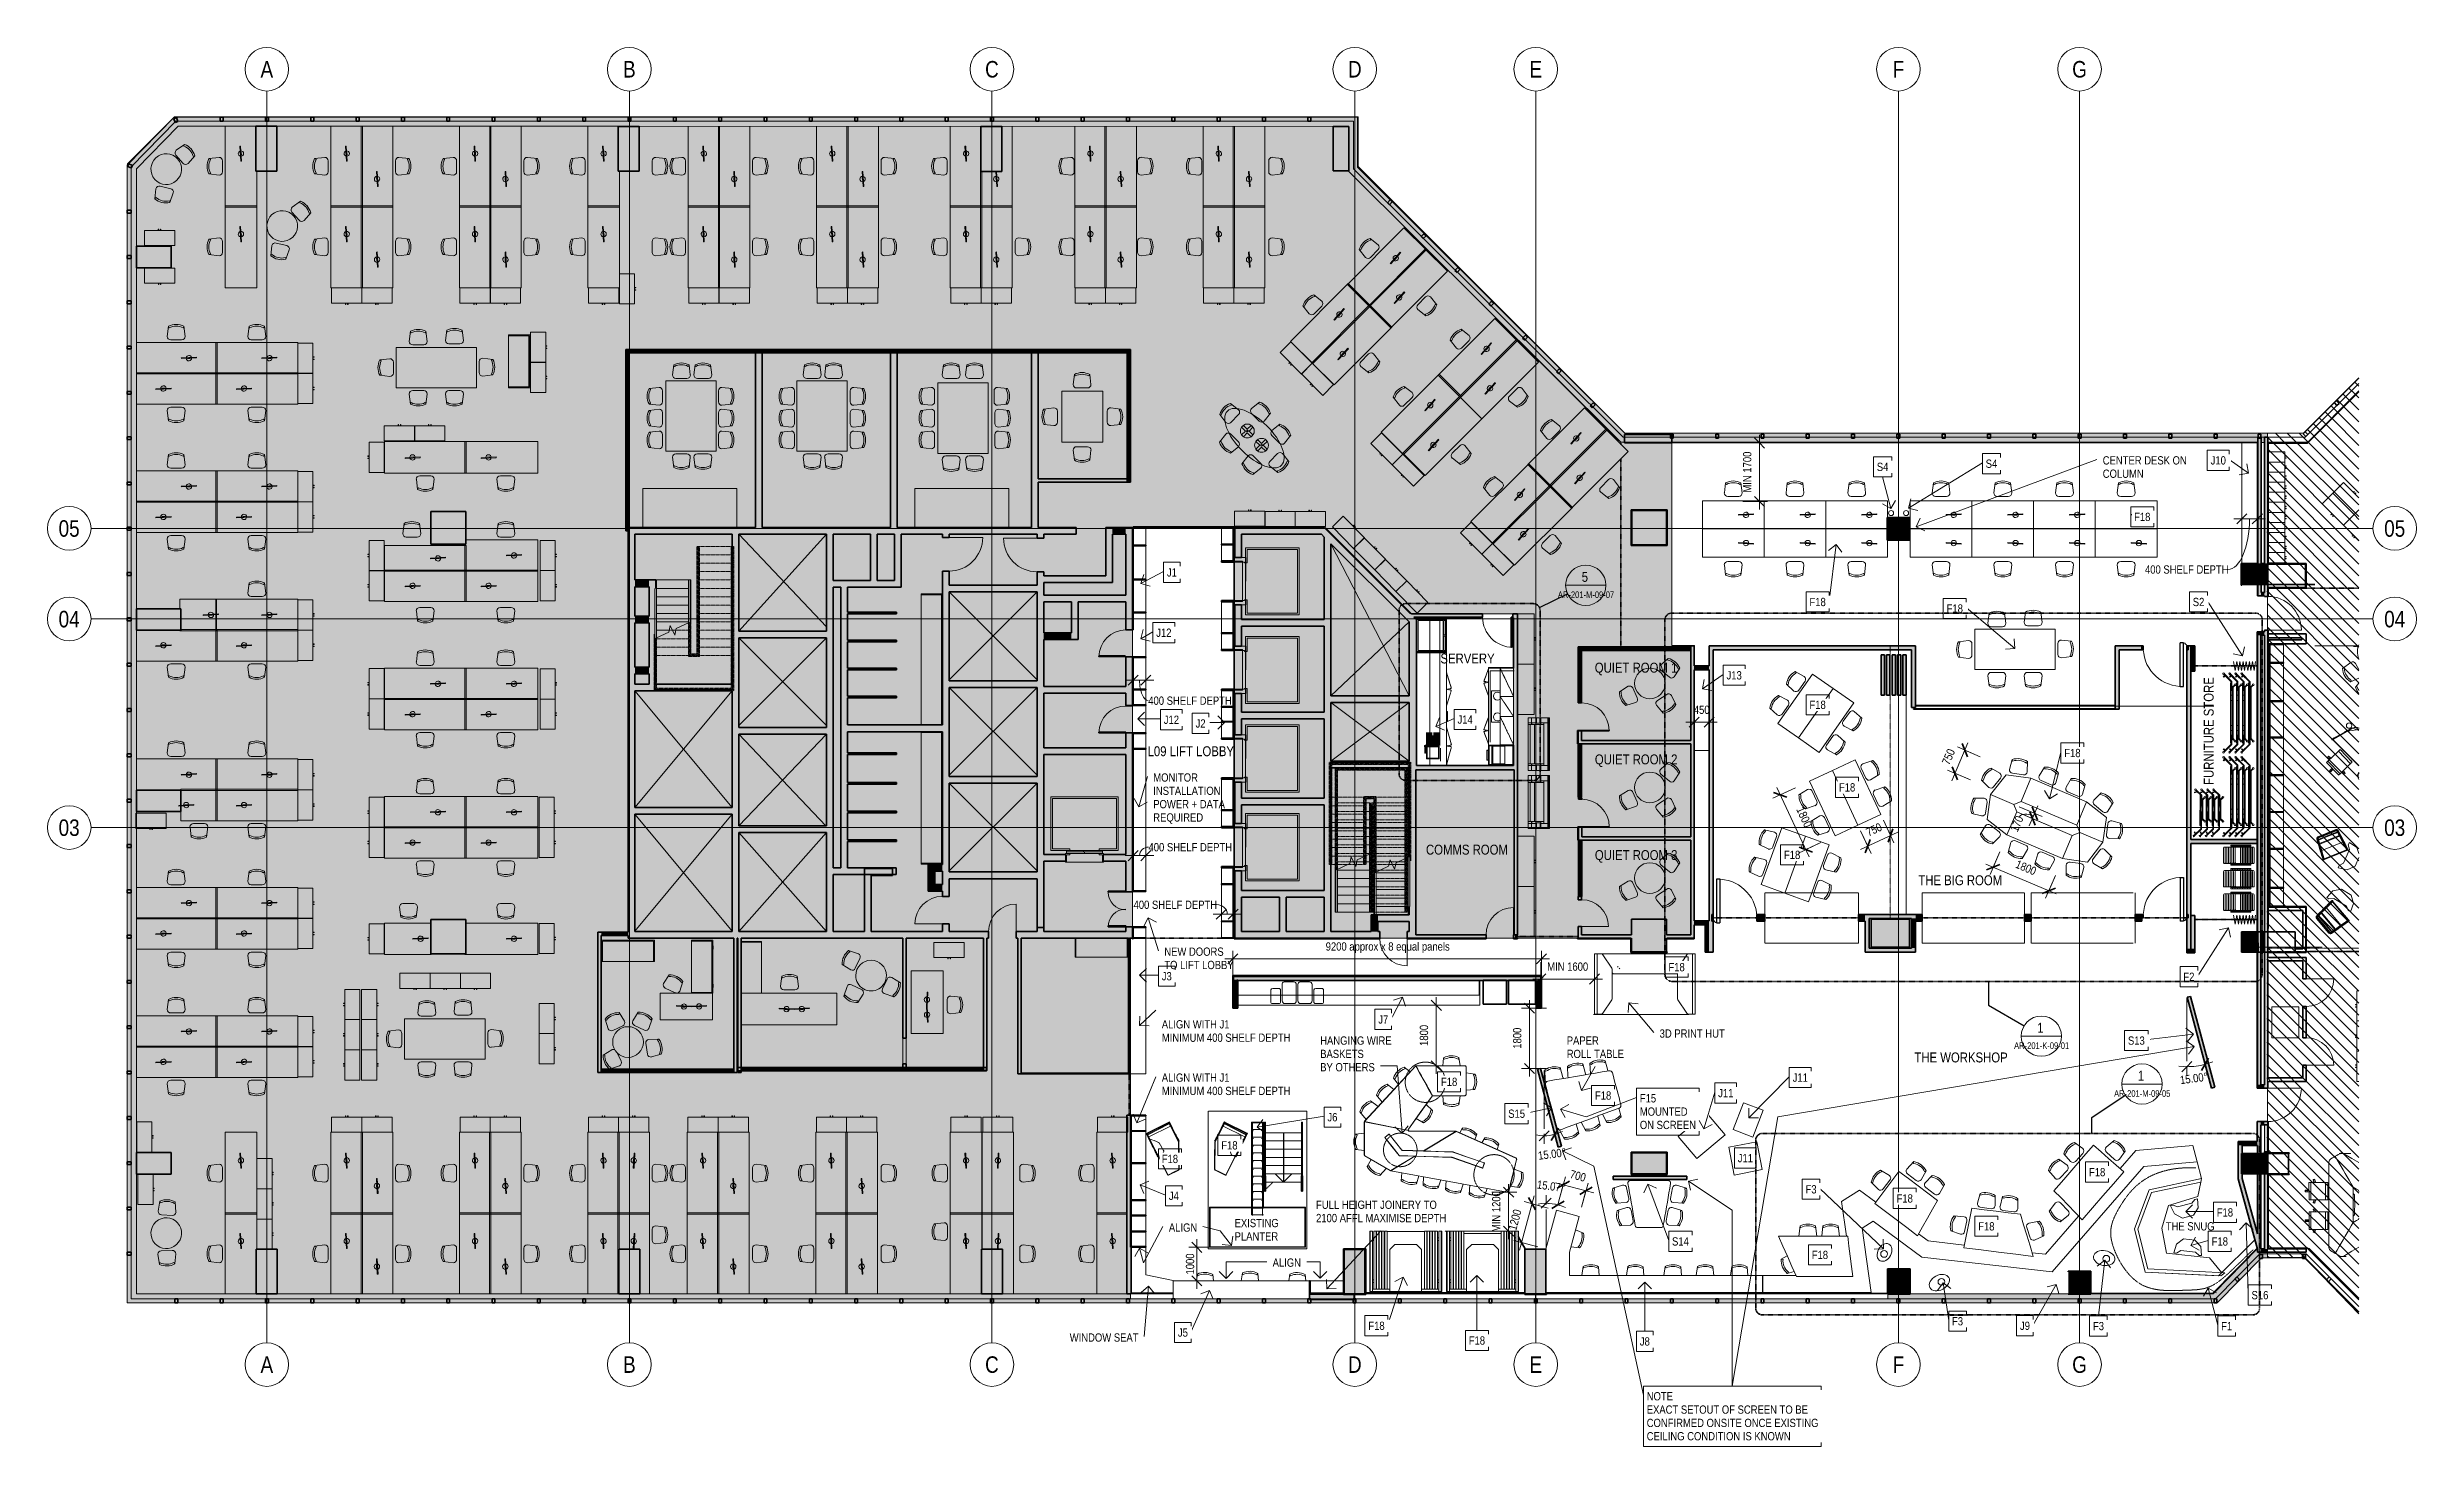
# Model space of a CAD drawing. Header units: millimetres. Extents: x -31381 to 39197, y -15686 to 26001.
import ezdxf

# ---------------------------------------------------------------- set-up
doc = ezdxf.new("R2010")
doc.units = ezdxf.units.MM
for name, pattern in [('BVNDH-Dash', [6, 3, -3]), ('BVNDH-Dash Tight', [1.35, 0.75, -0.6]), ('BVNDH-Grid Line', [22.225, 12.7, -3.175, 3.175, -3.175]), ('BVNDH-Hidden', [4.5, 3, -1.5]), ('BVNDH-Overhead', [6, 4, -2]), ('Hidden', [7.14375, 4.7625, -2.38125])]:
    doc.linetypes.add(name, pattern=pattern)
for name, color, linetype, lineweight in [('A-ANNO-DIMS', 211, 'Continuous', 9), ('A-ANNO-DIMS-100', 211, 'Continuous', 9), ('A-ANNO-SYMB', 150, 'Continuous', 9), ('A-AREA', 32, 'BVNDH-Dash', 35), ('A-AREA-IDEN', 2, 'Continuous', 9), ('A-COLS', 52, 'Continuous', 13), ('A-DETL', 90, 'Continuous', 9), ('A-DETL-GENF', 92, 'Continuous', 9), ('A-DETL-HDLN', 90, 'Continuous', 13), ('A-DETL-THIN', 151, 'Continuous', 9), ('A-DOOR', 31, 'Continuous', 13), ('A-DOOR-FRAM', 31, 'Continuous', 35), ('A-DOOR-GLAZ', 31, 'Continuous', 25), ('A-FLOR-HRAL', 11, 'Continuous', 9), ('A-FLOR-HRAL-MBND', 5, 'BVNDH-Dash Tight', 9), ('A-FLOR-OVHD', 1, 'BVNDH-Overhead', 13), ('A-GENM', 13, 'Continuous', 13), ('A-GLAZ-CURT', 52, 'Continuous', 13), ('A-WALL', 113, 'Continuous', 13), ('A-WALL-PATT', 111, 'Continuous', 13), ('E-ELEC-EQPM', 71, 'Continuous', 9), ('G-ANNO-TEXT', 231, 'Continuous', 9), ('G-IMPT', 8, 'Continuous', 9), ('I-FURN', 30, 'Continuous', 13), ('I-WALL', 2, 'Continuous', 13), ('M-HVAC-CDFF', 50, 'Continuous', 9), ('Q-CASE', 31, 'Continuous', 9), ('Q-CASE-HDLN', 31, 'BVNDH-Hidden', 18), ('Q-SPCQ', 91, 'Continuous', 9), ('S-COLS', 52, 'Continuous', 13), ('S-GRID', 1, 'Continuous', 9), ('S-GRID-IDEN', 1, 'Continuous', 9), ('S-STRS', 31, 'Continuous', 9), ('S-STRS-MBND', 31, 'BVNDH-Dash Tight', 9)]:
    doc.layers.add(name, color=color, linetype=linetype, lineweight=lineweight)
doc.styles.add('Arial Narrow', font='ARIALN.TTF', dxfattribs={"height": 491.641337})
doc.styles.add('Arial Narrow_1', font='ARIALN.TTF', dxfattribs={"height": 294.984802})
doc.styles.add('Arial Narrow_2', font='ARIALN.TTF', dxfattribs={"height": 245.820669})
doc.styles.add('Arial Narrow_3', font='ARIALN.TTF', dxfattribs={"height": 196.656535})
doc.dimstyles.new('BVNDH_2_5mm_with_CL', dxfattribs={"dimscale": 304.8, "dimtxt": 250, "dimasz": 0.984252, "dimexe": 0.787402, "dimexo": 0.0625, "dimgap": 0.574147, "dimtad": 1, "dimdec": 0, "dimzin": 0, "dimdsep": 46, "dimtxsty": 'Arial Narrow_2', "dimblk1": 'OBLIQUE', "dimblk2": 'OBLIQUE', "dimsah": 1, "dimcen": 0.09, "dimdle": 0.787402, "dimazin": 0, "dimtfac": 1, "dimtdec": 4, "dimtix": 1, "dimtmove": 1, "dimatfit": 3, "dimfxl": 1.64042, "dimfxlon": 1, "dimtvp": 1, "dimtolj": 1, "dimtzin": 0, "dimarcsym": 2})
doc.dimstyles.new('BVNDH_2_5mm_with_CL_1', dxfattribs={"dimscale": 304.8, "dimtxt": 250, "dimasz": 0.984252, "dimexe": 0.787402, "dimexo": 0.0625, "dimgap": 0.574147, "dimtad": 1, "dimdec": 0, "dimzin": 0, "dimdsep": 46, "dimtxsty": 'Arial Narrow_2', "dimblk1": 'OBLIQUE', "dimblk2": 'OBLIQUE', "dimsah": 1, "dimcen": 0.09, "dimdle": 0.787402, "dimazin": 0, "dimtfac": 1, "dimtdec": 4, "dimtix": 1, "dimtmove": 2, "dimatfit": 3, "dimfxl": 1.64042, "dimfxlon": 1, "dimtvp": 1, "dimtolj": 1, "dimtzin": 0, "dimarcsym": 2})
doc.dimstyles.new('BVNDH_2_5mm_with_CL_2', dxfattribs={"dimscale": 304.8, "dimtxt": 250, "dimasz": 0.984252, "dimexe": 0.787402, "dimexo": 0.0625, "dimgap": 0.574147, "dimtad": 1, "dimdec": 0, "dimzin": 0, "dimdsep": 46, "dimtxsty": 'Arial Narrow_2', "dimblk1": 'OBLIQUE', "dimblk2": 'OBLIQUE', "dimsah": 1, "dimcen": 0.09, "dimdle": 0.787402, "dimazin": 0, "dimtfac": 1, "dimtdec": 4, "dimtix": 1, "dimtmove": 0, "dimatfit": 3, "dimfxl": 1.64042, "dimfxlon": 1, "dimtvp": 1, "dimtolj": 1, "dimtzin": 0, "dimarcsym": 2})
doc.dimstyles.new('BVNDH_2_5mm_with_CL_ROUNDED', dxfattribs={"dimscale": 304.8, "dimtxt": 250, "dimasz": 0.984252, "dimexe": 0.787402, "dimexo": 0.0625, "dimgap": 0.574147, "dimtad": 1, "dimdec": 0, "dimrnd": 10, "dimzin": 0, "dimdsep": 46, "dimtxsty": 'Arial Narrow_2', "dimblk1": 'OBLIQUE', "dimblk2": 'OBLIQUE', "dimsah": 1, "dimcen": 0.09, "dimdle": 0.787402, "dimazin": 0, "dimtfac": 1, "dimtdec": 4, "dimtix": 1, "dimtmove": 0, "dimatfit": 3, "dimfxl": 1.64042, "dimfxlon": 1, "dimtvp": 1, "dimtolj": 1, "dimtzin": 0, "dimarcsym": 2})
doc.dimstyles.new('BVNDH_2_5mm_with_CL_ROUNDED_1', dxfattribs={"dimscale": 304.8, "dimtxt": 250, "dimasz": 0.984252, "dimexe": 0.787402, "dimexo": 0.0625, "dimgap": 0.574147, "dimtad": 1, "dimdec": 0, "dimrnd": 10, "dimzin": 0, "dimdsep": 46, "dimtxsty": 'Arial Narrow_2', "dimblk1": 'OBLIQUE', "dimblk2": 'OBLIQUE', "dimsah": 1, "dimcen": 0.09, "dimdle": 0.787402, "dimazin": 0, "dimtfac": 1, "dimtdec": 4, "dimtix": 1, "dimtmove": 1, "dimatfit": 3, "dimfxl": 1.64042, "dimfxlon": 1, "dimtvp": 1, "dimtolj": 1, "dimtzin": 0, "dimarcsym": 2})
doc.dimstyles.new('BVNDH_Diagonal_-_2_5mm', dxfattribs={"dimscale": 304.8, "dimtxt": 250, "dimasz": 0.984252, "dimexe": 0.787402, "dimexo": 0.492126, "dimgap": 0.574147, "dimtad": 1, "dimdec": 0, "dimzin": 0, "dimdsep": 46, "dimtxsty": 'Arial Narrow_2', "dimblk1": 'OBLIQUE', "dimblk2": 'OBLIQUE', "dimsah": 1, "dimcen": 0.09, "dimdle": 0.787402, "dimazin": 0, "dimtfac": 1, "dimtdec": 4, "dimtmove": 2, "dimatfit": 1, "dimfxl": 1, "dimtvp": 1, "dimtolj": 1, "dimtzin": 0, "dimarcsym": 2})
doc.dimstyles.new('BVNDH_Diagonal_-_2_5mm_1', dxfattribs={"dimscale": 304.8, "dimtxt": 250, "dimasz": 0.984252, "dimexe": 0.787402, "dimexo": 0.492126, "dimgap": 0.574147, "dimtad": 1, "dimdec": 0, "dimzin": 0, "dimdsep": 46, "dimtxsty": 'Arial Narrow_2', "dimblk1": 'OBLIQUE', "dimblk2": 'OBLIQUE', "dimsah": 1, "dimcen": 0.09, "dimdle": 0.787402, "dimazin": 0, "dimtfac": 1, "dimtdec": 4, "dimtix": 1, "dimtmove": 2, "dimatfit": 3, "dimfxl": 1, "dimtvp": 1, "dimtolj": 1, "dimtzin": 0, "dimarcsym": 2})
pattern_1 = [(135, (0, 0), (-176.7767, -176.7767), [])]

msp = doc.modelspace()

# ---------------------------------------------------------------- texts
at = {"layer": 'A-ANNO-SYMB', "attachment_point": 2, "line_spacing_factor": 0.968573}
for s, insert, char_height, width, style in [('5', (14419.9, 10373.7), 295, 223.2, 'Arial Narrow_1'), ('AR-201-M-09-07', (14454.8, 9791.7), 196.657, 1996.669, 'Arial Narrow_3'), ('1', (27991.4, -3059.8), 295, 223.2, 'Arial Narrow_1'), ('AR-201-K-09-01', (28026.4, -3641.7), 196.657, 1951.072, 'Arial Narrow_3'), ('1', (30988.7, -4486.4), 295, 223.2, 'Arial Narrow_1'), ('AR-201-M-09-05', (31023.6, -5068.3), 196.657, 1996.669, 'Arial Narrow_3')]:
    msp.add_mtext(s, dxfattribs=dict(at, insert=insert, char_height=char_height, width=width, style=style))
at = {"layer": 'A-AREA-IDEN', "attachment_point": 1, "line_spacing_factor": 0.968573, "style": 'Arial Narrow_1'}
for s, insert, char_height, width in [('SERVERY', (10117.2, 7942.1), 294.98, 1933.2), ('QUIET ROOM 1', (14714.6, 7667.9), 294.985, 2937.6), ('QUIET ROOM 1', (14714.6, 7667.9), 294.985, 2937.6), ('L09 LIFT LOBBY', (1393.8, 5178.8), 294.985, 3070.8), ('QUIET ROOM 2', (14717.6, 4935.5), 294.985, 2937.6), ('QUIET ROOM 2', (14717.6, 4935.5), 294.985, 2937.6), ('COMMS ROOM', (9686.7, 2247), 294.98, 2919.6), ('QUIET ROOM 3', (14717.6, 2085.3), 294.985, 2937.6), ('QUIET ROOM 3', (14717.6, 2085.3), 294.985, 2937.6), ('THE BIG ROOM', (24352.9, 1335.1), 294.985, 2984.4), ('THE WORKSHOP', (24236.4, -3944.2), 294.985, 3322.8)]:
    msp.add_mtext(s, dxfattribs=dict(at, insert=insert, char_height=char_height, width=width))
at = {"layer": 'A-AREA-IDEN', "insert": (32856, 4027.9), "char_height": 294.985, "width": 3841.2, "attachment_point": 1, "rotation": 90, "line_spacing_factor": 0.968573, "style": 'Arial Narrow_1'}
msp.add_mtext('FURNITURE STORE', dxfattribs=at)
at = {"layer": 'G-ANNO-TEXT', "color": 7, "attachment_point": 1, "line_spacing_factor": 0.968573, "style": 'Arial Narrow_2'}
for s, insert, char_height, width in [('CENTER DESK ON\\PCOLUMN', (29846.9, 13819.7), 245.821, 2994), ('MONITOR\\PINSTALLATION\\PPOWER + DATA\\PREQUIRED', (1562.8, 4371.9), 245.821, 2556), ('NEW DOORS\\PTO LIFT LOBBY', (1891.4, -816.9), 245.821, 2469), ('\\PALIGN WITH J1\\PMINIMUM 400 SHELF DEPTH', (1816.4, -2585.5), 245.821, 4584), ('HANGING WIRE\\PBASKETS\\PBY OTHERS', (6535.3, -3466.3), 245.821, 2541), ('PAPER\\PROLL TABLE', (13879.8, -3466.3), 245.82, 2037), ('3D PRINT HUT\\P', (16646.9, -3255.9), 245.821, 2319), ('ALIGN WITH J1\\PMINIMUM 400 SHELF DEPTH', (1816.4, -4569.5), 245.821, 4584), ('FULL HEIGHT JOINERY TO\\P2100 AFFL MAXIMISE DEPTH', (6412.1, -8357.1), 245.821, 4641), ('ALIGN', (2027.6, -9037.8), 245.82, 1008), ('EXISTING\\PPLANTER', (3985.8, -8903), 245.82, 1572), ('ALIGN', (5118.6, -10081.6), 245.82, 1008), ('WINDOW SEAT', (-926, -12313.1), 245.821, 2451)]:
    msp.add_mtext(s, dxfattribs=dict(at, insert=insert, char_height=char_height, width=width))

# ---------------------------------------------------------------- blocks, each defined once
blk = doc.blocks.new('Railing - Railing-467851-Level 9 201 Kent St 1_100')
at = {"layer": 'A-FLOR-HRAL'}
for p, q in [((8053, 1984), (8002, 1960)), ((8002, 239), (8002, 1960)), ((8053, 239), (8053, 1984)), ((8053, 239), (8002, 239))]:
    blk.add_line(p, q, dxfattribs=at)
at = {"layer": 'A-FLOR-HRAL-MBND'}
for p, q in [((8002, 1960), (8002, 3489)), ((8053, 3489), (8053, 239)), ((8053, 1984), (8053, 3489)), ((8104, 3489), (8104, 239)), ((8104, 239), (8053, 239))]:
    blk.add_line(p, q, dxfattribs=at)
blk = doc.blocks.new('Railing - Railing-467855-Level 9 201 Kent St 1_100')
at = {"layer": 'A-FLOR-HRAL'}
for p, q in [((7054, 1518), (7003, 1495)), ((7003, 239), (7003, 1495)), ((7054, 239), (7054, 1518)), ((7054, 239), (7003, 239))]:
    blk.add_line(p, q, dxfattribs=at)
at = {"layer": 'A-FLOR-HRAL-MBND'}
for p, q in [((7003, 4514), (9103, 4514)), ((7003, 3489), (7003, 4514)), ((7054, 4464), (9052, 4464)), ((7054, 3489), (7054, 4464)), ((9052, 4464), (9052, 3739)), ((9103, 4514), (9103, 3739)), ((9052, 3739), (9052, 239)), ((9103, 3739), (9103, 239)), ((7003, 1495), (7003, 3489)), ((7054, 1518), (7054, 3489)), ((9103, 239), (9052, 239))]:
    blk.add_line(p, q, dxfattribs=at)
blk = doc.blocks.new('Railing - Railing-468119-Level 9 201 Kent St 1_100')
at = {"layer": 'A-FLOR-HRAL'}
for p, q in [((-13284, 9884), (-13284, 8388)), ((-13259, 10133), (-13233, 10133)), ((-13233, 10133), (-13233, 8412)), ((-13284, 8388), (-13233, 8412))]:
    blk.add_line(p, q, dxfattribs=at)
at = {"layer": 'A-FLOR-HRAL-MBND'}
for p, q in [((-11010, 11133), (-10959, 11133)), ((-11010, 7633), (-11010, 11133)), ((-10959, 7633), (-10959, 11133)), ((-13284, 8388), (-13284, 7883)), ((-13284, 7883), (-13284, 6858)), ((-13233, 8412), (-13233, 7883)), ((-13233, 7883), (-13233, 6909)), ((-11010, 6909), (-11010, 7633)), ((-10959, 6858), (-10959, 7633)), ((-13284, 6858), (-10959, 6858)), ((-13233, 6909), (-11010, 6909))]:
    blk.add_line(p, q, dxfattribs=at)
blk = doc.blocks.new('Railing - Railing-468123-Level 9 201 Kent St 1_100')
at = {"layer": 'A-FLOR-HRAL'}
for p, q in [((-12285, 10133), (-12234, 10133)), ((-12285, 10133), (-12285, 8854)), ((-12234, 10133), (-12234, 8878)), ((-12285, 8854), (-12234, 8878))]:
    blk.add_line(p, q, dxfattribs=at)
at = {"layer": 'A-FLOR-HRAL-MBND'}
for p, q in [((-12009, 11133), (-11958, 11133)), ((-12009, 7908), (-12009, 11133)), ((-11958, 7857), (-11958, 11133)), ((-12285, 8854), (-12285, 7857)), ((-12234, 8878), (-12234, 7908)), ((-12285, 7857), (-11958, 7857)), ((-12234, 7908), (-12009, 7908))]:
    blk.add_line(p, q, dxfattribs=at)
blk = doc.blocks.new('Railing - Railing-468358-Level 9 201 Kent St 1_100')
at = {"layer": 'A-FLOR-HRAL'}
for p, q in [((9206, 1903), (9155, 1879)), ((9155, 158), (9155, 1879)), ((9206, 407), (9206, 1903))]:
    blk.add_line(p, q, dxfattribs=at)
at = {"layer": 'A-FLOR-HRAL-MBND'}
for p, q in [((6831, 4683), (6831, 3908)), ((9206, 4683), (6831, 4683)), ((6882, 4632), (6882, 3908)), ((9155, 4632), (6882, 4632)), ((9155, 3658), (9155, 4632)), ((9206, 3658), (9206, 4683)), ((6831, 3908), (6831, 1658)), ((6882, 3908), (6882, 1658)), ((9155, 1879), (9155, 3658)), ((9206, 1903), (9206, 3658)), ((6882, 1658), (6831, 1658))]:
    blk.add_line(p, q, dxfattribs=at)
blk = doc.blocks.new('Railing - Railing-468362-Level 9 201 Kent St 1_100')
at = {"layer": 'A-FLOR-HRAL'}
for p, q in [((8207, 1437), (8156, 1413)), ((8156, 158), (8156, 1413)), ((8207, 158), (8207, 1437))]:
    blk.add_line(p, q, dxfattribs=at)
at = {"layer": 'A-FLOR-HRAL-MBND'}
for p, q in [((7830, 3684), (7830, 1658)), ((8207, 3684), (7830, 3684)), ((7881, 3633), (7881, 1658)), ((8156, 3633), (7881, 3633)), ((8156, 1413), (8156, 3633)), ((8207, 1437), (8207, 3684)), ((7881, 1658), (7830, 1658))]:
    blk.add_line(p, q, dxfattribs=at)
blk = doc.blocks.new('Credenza _AUS_ - Toilet sink-400473-Level 9 201 Kent St 1_100')
at = {"layer": 'I-FURN', "color": 67}
for p, q in [((2031, 310), (-1916, 310)), ((-1916, 310), (-1916, -324)), ((-1890, 310), (-1890, -300)), ((-1890, 310), (2010, 310)), ((2010, 310), (2010, -300)), ((-1890, -300), (2010, -300))]:
    blk.add_line(p, q, dxfattribs=at)
blk = doc.blocks.new('Credenza _AUS_ - Toilet sink-V1-Level 9 201 Kent St 1_100')
at = {"layer": 'I-FURN', "color": 67}
for p, q in [((-1869, 310), (2010, 310)), ((2035, 310), (-1869, 310)), ((2010, 310), (2010, -300)), ((2035, -324), (2035, 310)), ((-1869, -300), (2010, -300))]:
    blk.add_line(p, q, dxfattribs=at)
blk = doc.blocks.new('Concept Single Door_DOR - 1000 x 2100mm 2-799987-Level 9 201 Kent St 1_100')
at = {"layer": 'A-DOOR', "color": 67}
blk.add_line((500, -50), (500, -1050), dxfattribs=at)
blk.add_arc((500, -50), 1000, 180, 270, dxfattribs=at)
blk = doc.blocks.new('Desk - Arup Desk-682425-Level 9 201 Kent St 1_100')
at = {"layer": 'I-FURN', "lineweight": 9}
for p, q in [((1981, 850), (-429, 850)), ((1981, -88), (1981, 850)), ((159, 369), (608, 393)), ((159, 369), (160, 349)), ((609, 373), (160, 349)), ((344, 389), (424, 393)), ((345, 379), (344, 389)), ((425, 384), (345, 379)), ((424, 393), (425, 384)), ((609, 373), (608, 393)), ((-429, -88), (1981, -88))]:
    blk.add_line(p, q, dxfattribs=at)
for start, end in [(3, 183), (198, 348)]:
    blk.add_arc((383, 381), 80, start, end, dxfattribs=at)
blk = doc.blocks.new('Desk - Arup Desk-682426-Level 9 201 Kent St 1_100')
at = {"layer": 'I-FURN', "lineweight": 9}
for p, q in [((1981, 850), (-457, 850)), ((-457, 850), (-457, -88)), ((1981, -88), (1981, 850)), ((159, 369), (608, 393)), ((159, 369), (160, 349)), ((609, 373), (160, 349)), ((344, 389), (424, 393)), ((345, 379), (344, 389)), ((425, 384), (345, 379)), ((424, 393), (425, 384)), ((609, 373), (608, 393)), ((-457, -88), (1981, -88))]:
    blk.add_line(p, q, dxfattribs=at)
for start, end in [(3, 183), (198, 348)]:
    blk.add_arc((383, 381), 80, start, end, dxfattribs=at)
blk = doc.blocks.new('Desk - Arup Desk-682427-Level 9 201 Kent St 1_100')
at = {"layer": 'I-FURN', "lineweight": 9}
for p, q in [((1981, 850), (-457, 850)), ((-457, 850), (-457, -88)), ((1981, -88), (1981, 850)), ((159, 369), (608, 393)), ((159, 369), (160, 349)), ((609, 373), (160, 349)), ((344, 389), (424, 393)), ((345, 379), (344, 389)), ((425, 384), (345, 379)), ((424, 393), (425, 384)), ((609, 373), (608, 393)), ((-457, -88), (1981, -88))]:
    blk.add_line(p, q, dxfattribs=at)
for start, end in [(3, 183), (198, 348)]:
    blk.add_arc((383, 381), 80, start, end, dxfattribs=at)
blk = doc.blocks.new('Desk - Arup Desk-682428-Level 9 201 Kent St 1_100')
at = {"layer": 'I-FURN', "lineweight": 9}
for p, q in [((1953, 850), (-457, 850)), ((-457, 850), (-457, -88)), ((159, 369), (608, 393)), ((159, 369), (160, 349)), ((609, 373), (160, 349)), ((344, 389), (424, 393)), ((345, 379), (344, 389)), ((425, 384), (345, 379)), ((424, 393), (425, 384)), ((609, 373), (608, 393)), ((-457, -88), (1953, -88))]:
    blk.add_line(p, q, dxfattribs=at)
for start, end in [(3, 183), (198, 348)]:
    blk.add_arc((383, 381), 80, start, end, dxfattribs=at)
blk = doc.blocks.new('Chair-Desk - Chair-Desk-400354-Level 9 201 Kent St 1_100')
at = {"layer": 'I-FURN', "lineweight": 9}
for p, q in [((-229, 0), (-266, 302)), ((-164, 405), (163, 405)), ((229, 0), (266, 302))]:
    blk.add_line(p, q, dxfattribs=at)
for centre, radius, start, end in [((-164, 302), 103, 90, 180), ((-186, 7), 43.1, 116.8148, 189.00293), ((0, 447), 451, 242.90887, 297.09113), ((163, 302), 103, 360, 90), ((186, 7), 43.1, 350.99707, 63.1852), ((0, 447), 502, 242.90887, 297.09113)]:
    blk.add_arc(centre, radius, start, end, dxfattribs=at)
blk = doc.blocks.new('Chair-Desk - Chair-Desk-401080-Level 9 201 Kent St 1_100')
at = {"layer": 'I-FURN', "lineweight": 9}
for p, q in [((-229, 0), (-266, -302)), ((229, 0), (266, -302)), ((-164, -405), (163, -405))]:
    blk.add_line(p, q, dxfattribs=at)
for centre, radius, start, end in [((0, -447), 502, 62.90887, 117.09113), ((-186, -7), 43.1, 170.99707, 243.1852), ((0, -447), 451, 62.90887, 117.09113), ((186, -7), 43.1, 296.8148, 9.00293), ((-164, -302), 103, 180, 270), ((163, -302), 103, 270, 0)]:
    blk.add_arc(centre, radius, start, end, dxfattribs=at)
blk = doc.blocks.new('Desk - Arup Desk-682542-Level 9 201 Kent St 1_100')
at = {"layer": 'I-FURN', "lineweight": 9}
for p, q in [((1981, 850), (-457, 850)), ((-457, 850), (-457, -88)), ((1981, -88), (1981, 850)), ((159, 369), (608, 393)), ((159, 369), (160, 349)), ((609, 373), (160, 349)), ((344, 389), (424, 393)), ((345, 379), (344, 389)), ((425, 384), (345, 379)), ((424, 393), (425, 384)), ((609, 373), (608, 393)), ((-457, -88), (1981, -88))]:
    blk.add_line(p, q, dxfattribs=at)
for start, end in [(3, 183), (198, 348)]:
    blk.add_arc((383, 381), 80, start, end, dxfattribs=at)
blk = doc.blocks.new('Desk - Arup Desk-682543-Level 9 201 Kent St 1_100')
at = {"layer": 'I-FURN', "lineweight": 9}
for p, q in [((1951, 850), (-457, 850)), ((-457, 850), (-457, -88)), ((159, 369), (608, 393)), ((159, 369), (160, 349)), ((609, 373), (160, 349)), ((344, 389), (424, 393)), ((345, 379), (344, 389)), ((425, 384), (345, 379)), ((424, 393), (425, 384)), ((609, 373), (608, 393)), ((-457, -88), (1951, -88))]:
    blk.add_line(p, q, dxfattribs=at)
for start, end in [(3, 183), (198, 348)]:
    blk.add_arc((383, 381), 80, start, end, dxfattribs=at)
blk = doc.blocks.new('Desk - Arup Desk-682544-Level 9 201 Kent St 1_100')
at = {"layer": 'I-FURN', "lineweight": 9}
for p, q in [((1981, 850), (-427, 850)), ((1981, -88), (1981, 850)), ((159, 369), (608, 393)), ((159, 369), (160, 349)), ((609, 373), (160, 349)), ((344, 389), (424, 393)), ((345, 379), (344, 389)), ((425, 384), (345, 379)), ((424, 393), (425, 384)), ((609, 373), (608, 393)), ((-427, -88), (1981, -88))]:
    blk.add_line(p, q, dxfattribs=at)
for start, end in [(3, 183), (198, 348)]:
    blk.add_arc((383, 381), 80, start, end, dxfattribs=at)
blk = doc.blocks.new('Desk - Arup Desk-682545-Level 9 201 Kent St 1_100')
at = {"layer": 'I-FURN', "lineweight": 9}
for p, q in [((1981, 850), (-457, 850)), ((-457, 850), (-457, -88)), ((1981, -88), (1981, 850)), ((159, 369), (608, 393)), ((159, 369), (160, 349)), ((609, 373), (160, 349)), ((344, 389), (424, 393)), ((345, 379), (344, 389)), ((425, 384), (345, 379)), ((424, 393), (425, 384)), ((609, 373), (608, 393)), ((-457, -88), (1981, -88))]:
    blk.add_line(p, q, dxfattribs=at)
for start, end in [(3, 183), (198, 348)]:
    blk.add_arc((383, 381), 80, start, end, dxfattribs=at)
blk = doc.blocks.new('Desk - Arup Desk-682612-Level 9 201 Kent St 1_100')
at = {"layer": 'I-FURN', "lineweight": 9}
for p, q in [((1981, 850), (-457, 850)), ((-457, 850), (-457, -88)), ((1981, -88), (1981, 850)), ((159, 369), (608, 393)), ((159, 369), (160, 349)), ((609, 373), (160, 349)), ((344, 389), (424, 393)), ((345, 379), (344, 389)), ((425, 384), (345, 379)), ((424, 393), (425, 384)), ((609, 373), (608, 393)), ((-457, -88), (1981, -88))]:
    blk.add_line(p, q, dxfattribs=at)
for start, end in [(3, 183), (198, 348)]:
    blk.add_arc((383, 381), 80, start, end, dxfattribs=at)
blk = doc.blocks.new('Desk - Arup Desk-682613-Level 9 201 Kent St 1_100')
at = {"layer": 'I-FURN', "lineweight": 9}
for p, q in [((1951, 850), (-457, 850)), ((-457, 850), (-457, -88)), ((159, 369), (608, 393)), ((159, 369), (160, 349)), ((609, 373), (160, 349)), ((344, 389), (424, 393)), ((345, 379), (344, 389)), ((425, 384), (345, 379)), ((424, 393), (425, 384)), ((609, 373), (608, 393)), ((-457, -88), (1951, -88))]:
    blk.add_line(p, q, dxfattribs=at)
for start, end in [(3, 183), (198, 348)]:
    blk.add_arc((383, 381), 80, start, end, dxfattribs=at)
blk = doc.blocks.new('Desk - Arup Desk-682614-Level 9 201 Kent St 1_100')
at = {"layer": 'I-FURN', "lineweight": 9}
for p, q in [((1981, 850), (-427, 850)), ((1981, -88), (1981, 850)), ((159, 369), (608, 393)), ((159, 369), (160, 349)), ((609, 373), (160, 349)), ((344, 389), (424, 393)), ((345, 379), (344, 389)), ((425, 384), (345, 379)), ((424, 393), (425, 384)), ((609, 373), (608, 393)), ((-427, -88), (1981, -88))]:
    blk.add_line(p, q, dxfattribs=at)
for start, end in [(3, 183), (198, 348)]:
    blk.add_arc((383, 381), 80, start, end, dxfattribs=at)
blk = doc.blocks.new('Desk - Arup Desk-682615-Level 9 201 Kent St 1_100')
at = {"layer": 'I-FURN', "lineweight": 9}
for p, q in [((1981, 850), (-457, 850)), ((-457, 850), (-457, -88)), ((1981, -88), (1981, 850)), ((159, 369), (608, 393)), ((159, 369), (160, 349)), ((609, 373), (160, 349)), ((344, 389), (424, 393)), ((345, 379), (344, 389)), ((425, 384), (345, 379)), ((424, 393), (425, 384)), ((609, 373), (608, 393)), ((-457, -88), (1981, -88))]:
    blk.add_line(p, q, dxfattribs=at)
for start, end in [(3, 183), (198, 348)]:
    blk.add_arc((383, 381), 80, start, end, dxfattribs=at)
blk = doc.blocks.new('Desk - Arup Desk-682651-Level 9 201 Kent St 1_100')
at = {"layer": 'I-FURN', "lineweight": 9}
for p, q in [((1981, 850), (-457, 850)), ((-457, 850), (-457, -88)), ((1981, -88), (1981, 850)), ((159, 369), (608, 393)), ((159, 369), (160, 349)), ((609, 373), (160, 349)), ((344, 389), (424, 393)), ((345, 379), (344, 389)), ((425, 384), (345, 379)), ((424, 393), (425, 384)), ((609, 373), (608, 393)), ((-457, -88), (1981, -88))]:
    blk.add_line(p, q, dxfattribs=at)
for start, end in [(3, 183), (198, 348)]:
    blk.add_arc((383, 381), 80, start, end, dxfattribs=at)
blk = doc.blocks.new('Desk - Arup Desk-682652-Level 9 201 Kent St 1_100')
at = {"layer": 'I-FURN', "lineweight": 9}
for p, q in [((1951, 850), (-457, 850)), ((-457, 850), (-457, -88)), ((159, 369), (608, 393)), ((159, 369), (160, 349)), ((609, 373), (160, 349)), ((344, 389), (424, 393)), ((345, 379), (344, 389)), ((425, 384), (345, 379)), ((424, 393), (425, 384)), ((609, 373), (608, 393)), ((-457, -88), (1951, -88))]:
    blk.add_line(p, q, dxfattribs=at)
for start, end in [(3, 183), (198, 348)]:
    blk.add_arc((383, 381), 80, start, end, dxfattribs=at)
blk = doc.blocks.new('Desk - Arup Desk-401111-Level 9 201 Kent St 1_100')
at = {"layer": 'I-FURN', "lineweight": 9}
for p, q in [((1981, 850), (-427, 850)), ((1981, -88), (1981, 850)), ((159, 369), (608, 393)), ((159, 369), (160, 349)), ((609, 373), (160, 349)), ((344, 389), (424, 393)), ((345, 379), (344, 389)), ((425, 384), (345, 379)), ((424, 393), (425, 384)), ((609, 373), (608, 393)), ((-427, -88), (1981, -88))]:
    blk.add_line(p, q, dxfattribs=at)
for start, end in [(3, 183), (198, 348)]:
    blk.add_arc((383, 381), 80, start, end, dxfattribs=at)
blk = doc.blocks.new('Desk - Arup Desk-401112-Level 9 201 Kent St 1_100')
at = {"layer": 'I-FURN', "lineweight": 9}
for p, q in [((1981, 850), (-457, 850)), ((-457, 850), (-457, -88)), ((1981, -88), (1981, 850)), ((159, 369), (608, 393)), ((159, 369), (160, 349)), ((609, 373), (160, 349)), ((344, 389), (424, 393)), ((345, 379), (344, 389)), ((425, 384), (345, 379)), ((424, 393), (425, 384)), ((609, 373), (608, 393)), ((-457, -88), (1981, -88))]:
    blk.add_line(p, q, dxfattribs=at)
for start, end in [(3, 183), (198, 348)]:
    blk.add_arc((383, 381), 80, start, end, dxfattribs=at)
blk = doc.blocks.new('Desk - Arup Desk-401113-Level 9 201 Kent St 1_100')
at = {"layer": 'I-FURN', "lineweight": 9}
for p, q in [((1981, 850), (-457, 850)), ((-457, 850), (-457, -88)), ((1981, -88), (1981, 850)), ((159, 369), (608, 393)), ((159, 369), (160, 349)), ((609, 373), (160, 349)), ((344, 389), (424, 393)), ((345, 379), (344, 389)), ((425, 384), (345, 379)), ((424, 393), (425, 384)), ((609, 373), (608, 393)), ((-457, -88), (1981, -88))]:
    blk.add_line(p, q, dxfattribs=at)
for start, end in [(3, 183), (198, 348)]:
    blk.add_arc((383, 381), 80, start, end, dxfattribs=at)
blk = doc.blocks.new('Desk - Arup Desk-401114-Level 9 201 Kent St 1_100')
at = {"layer": 'I-FURN', "lineweight": 9}
for p, q in [((1951, 850), (-457, 850)), ((-457, 850), (-457, -88)), ((159, 369), (608, 393)), ((159, 369), (160, 349)), ((609, 373), (160, 349)), ((344, 389), (424, 393)), ((345, 379), (344, 389)), ((425, 384), (345, 379)), ((424, 393), (425, 384)), ((609, 373), (608, 393)), ((-457, -88), (1951, -88))]:
    blk.add_line(p, q, dxfattribs=at)
for start, end in [(3, 183), (198, 348)]:
    blk.add_arc((383, 381), 80, start, end, dxfattribs=at)
blk = doc.blocks.new('Desk - Arup Desk-401115-Level 9 201 Kent St 1_100')
at = {"layer": 'I-FURN', "lineweight": 9}
for p, q in [((1981, 850), (-427, 850)), ((1981, -88), (1981, 850)), ((159, 369), (608, 393)), ((159, 369), (160, 349)), ((609, 373), (160, 349)), ((344, 389), (424, 393)), ((345, 379), (344, 389)), ((425, 384), (345, 379)), ((424, 393), (425, 384)), ((609, 373), (608, 393)), ((-427, -88), (1981, -88))]:
    blk.add_line(p, q, dxfattribs=at)
for start, end in [(3, 183), (198, 348)]:
    blk.add_arc((383, 381), 80, start, end, dxfattribs=at)
blk = doc.blocks.new('Desk - Arup Desk-401116-Level 9 201 Kent St 1_100')
at = {"layer": 'I-FURN', "lineweight": 9}
for p, q in [((1981, 850), (-457, 850)), ((-457, 850), (-457, -88)), ((1981, -88), (1981, 850)), ((159, 369), (608, 393)), ((159, 369), (160, 349)), ((609, 373), (160, 349)), ((344, 389), (424, 393)), ((345, 379), (344, 389)), ((425, 384), (345, 379)), ((424, 393), (425, 384)), ((609, 373), (608, 393)), ((-457, -88), (1981, -88))]:
    blk.add_line(p, q, dxfattribs=at)
for start, end in [(3, 183), (198, 348)]:
    blk.add_arc((383, 381), 80, start, end, dxfattribs=at)
blk = doc.blocks.new('Desk - Arup Desk-641600-Level 9 201 Kent St 1_100')
at = {"layer": 'I-FURN', "lineweight": 9}
for p, q in [((1981, 850), (-429, 850)), ((1981, -88), (1981, 850)), ((159, 369), (608, 393)), ((159, 369), (160, 349)), ((609, 373), (160, 349)), ((344, 389), (424, 393)), ((345, 379), (344, 389)), ((425, 384), (345, 379)), ((424, 393), (425, 384)), ((609, 373), (608, 393)), ((-429, -88), (1981, -88))]:
    blk.add_line(p, q, dxfattribs=at)
for start, end in [(3, 183), (198, 348)]:
    blk.add_arc((383, 381), 80, start, end, dxfattribs=at)
blk = doc.blocks.new('Desk - Arup Desk-641601-Level 9 201 Kent St 1_100')
at = {"layer": 'I-FURN', "lineweight": 9}
for p, q in [((1981, 850), (-457, 850)), ((-457, 850), (-457, -88)), ((1981, -88), (1981, 850)), ((159, 369), (608, 393)), ((159, 369), (160, 349)), ((609, 373), (160, 349)), ((344, 389), (424, 393)), ((345, 379), (344, 389)), ((425, 384), (345, 379)), ((424, 393), (425, 384)), ((609, 373), (608, 393)), ((-457, -88), (1981, -88))]:
    blk.add_line(p, q, dxfattribs=at)
for start, end in [(3, 183), (198, 348)]:
    blk.add_arc((383, 381), 80, start, end, dxfattribs=at)
blk = doc.blocks.new('Desk - Arup Desk-682429-Level 9 201 Kent St 1_100')
at = {"layer": 'I-FURN', "lineweight": 9}
for p, q in [((1981, 850), (-457, 850)), ((-457, 850), (-457, -88)), ((1981, -88), (1981, 850)), ((159, 369), (608, 393)), ((159, 369), (160, 349)), ((609, 373), (160, 349)), ((344, 389), (424, 393)), ((345, 379), (344, 389)), ((425, 384), (345, 379)), ((424, 393), (425, 384)), ((609, 373), (608, 393)), ((-457, -88), (1981, -88))]:
    blk.add_line(p, q, dxfattribs=at)
for start, end in [(3, 183), (198, 348)]:
    blk.add_arc((383, 381), 80, start, end, dxfattribs=at)
blk = doc.blocks.new('Desk - Arup Desk-682430-Level 9 201 Kent St 1_100')
at = {"layer": 'I-FURN', "lineweight": 9}
for p, q in [((1953, 850), (-457, 850)), ((-457, 850), (-457, -88)), ((159, 369), (608, 393)), ((159, 369), (160, 349)), ((609, 373), (160, 349)), ((344, 389), (424, 393)), ((345, 379), (344, 389)), ((425, 384), (345, 379)), ((424, 393), (425, 384)), ((609, 373), (608, 393)), ((-457, -88), (1953, -88))]:
    blk.add_line(p, q, dxfattribs=at)
for start, end in [(3, 183), (198, 348)]:
    blk.add_arc((383, 381), 80, start, end, dxfattribs=at)
blk = doc.blocks.new('Desk - Arup Desk-682431-Level 9 201 Kent St 1_100')
at = {"layer": 'I-FURN', "lineweight": 9}
for p, q in [((1981, 850), (-428, 850)), ((1981, -88), (1981, 850)), ((159, 369), (608, 393)), ((159, 369), (160, 349)), ((609, 373), (160, 349)), ((344, 389), (424, 393)), ((345, 379), (344, 389)), ((425, 384), (345, 379)), ((424, 393), (425, 384)), ((609, 373), (608, 393)), ((-428, -88), (1981, -88))]:
    blk.add_line(p, q, dxfattribs=at)
for start, end in [(3, 183), (198, 348)]:
    blk.add_arc((383, 381), 80, start, end, dxfattribs=at)
blk = doc.blocks.new('Desk - Arup Desk-682432-Level 9 201 Kent St 1_100')
at = {"layer": 'I-FURN', "lineweight": 9}
for p, q in [((1981, 850), (-457, 850)), ((-457, 850), (-457, -88)), ((1981, -88), (1981, 850)), ((159, 369), (608, 393)), ((159, 369), (160, 349)), ((609, 373), (160, 349)), ((344, 389), (424, 393)), ((345, 379), (344, 389)), ((425, 384), (345, 379)), ((424, 393), (425, 384)), ((609, 373), (608, 393)), ((-457, -88), (1981, -88))]:
    blk.add_line(p, q, dxfattribs=at)
for start, end in [(3, 183), (198, 348)]:
    blk.add_arc((383, 381), 80, start, end, dxfattribs=at)
blk = doc.blocks.new('Desk - Arup Desk-682433-Level 9 201 Kent St 1_100')
at = {"layer": 'I-FURN', "lineweight": 9}
for p, q in [((1981, 850), (-457, 850)), ((-457, 850), (-457, -88)), ((1981, -88), (1981, 850)), ((159, 369), (608, 393)), ((159, 369), (160, 349)), ((609, 373), (160, 349)), ((344, 389), (424, 393)), ((345, 379), (344, 389)), ((425, 384), (345, 379)), ((424, 393), (425, 384)), ((609, 373), (608, 393)), ((-457, -88), (1981, -88))]:
    blk.add_line(p, q, dxfattribs=at)
for start, end in [(3, 183), (198, 348)]:
    blk.add_arc((383, 381), 80, start, end, dxfattribs=at)
blk = doc.blocks.new('Desk - Arup Desk-682434-Level 9 201 Kent St 1_100')
at = {"layer": 'I-FURN', "lineweight": 9}
for p, q in [((1952, 850), (-457, 850)), ((-457, 850), (-457, -88)), ((159, 369), (608, 393)), ((159, 369), (160, 349)), ((609, 373), (160, 349)), ((344, 389), (424, 393)), ((345, 379), (344, 389)), ((425, 384), (345, 379)), ((424, 393), (425, 384)), ((609, 373), (608, 393)), ((-457, -88), (1952, -88))]:
    blk.add_line(p, q, dxfattribs=at)
for start, end in [(3, 183), (198, 348)]:
    blk.add_arc((383, 381), 80, start, end, dxfattribs=at)
blk = doc.blocks.new('Desk - Arup Desk-682435-Level 9 201 Kent St 1_100')
at = {"layer": 'I-FURN', "lineweight": 9}
for p, q in [((1981, 850), (-428, 850)), ((1981, -88), (1981, 850)), ((159, 369), (608, 393)), ((159, 369), (160, 349)), ((609, 373), (160, 349)), ((344, 389), (424, 393)), ((345, 379), (344, 389)), ((425, 384), (345, 379)), ((424, 393), (425, 384)), ((609, 373), (608, 393)), ((-428, -88), (1981, -88))]:
    blk.add_line(p, q, dxfattribs=at)
for start, end in [(3, 183), (198, 348)]:
    blk.add_arc((383, 381), 80, start, end, dxfattribs=at)
blk = doc.blocks.new('Desk - Arup Desk-682436-Level 9 201 Kent St 1_100')
at = {"layer": 'I-FURN', "lineweight": 9}
for p, q in [((1981, 850), (-457, 850)), ((-457, 850), (-457, -88)), ((1981, -88), (1981, 850)), ((159, 369), (608, 393)), ((159, 369), (160, 349)), ((609, 373), (160, 349)), ((344, 389), (424, 393)), ((345, 379), (344, 389)), ((425, 384), (345, 379)), ((424, 393), (425, 384)), ((609, 373), (608, 393)), ((-457, -88), (1981, -88))]:
    blk.add_line(p, q, dxfattribs=at)
for start, end in [(3, 183), (198, 348)]:
    blk.add_arc((383, 381), 80, start, end, dxfattribs=at)
blk = doc.blocks.new('Desk - Arup Desk-682437-Level 9 201 Kent St 1_100')
at = {"layer": 'I-FURN', "lineweight": 9}
for p, q in [((1981, 850), (-457, 850)), ((-457, 850), (-457, -88)), ((1981, -88), (1981, 850)), ((159, 369), (608, 393)), ((159, 369), (160, 349)), ((609, 373), (160, 349)), ((344, 389), (424, 393)), ((345, 379), (344, 389)), ((425, 384), (345, 379)), ((424, 393), (425, 384)), ((609, 373), (608, 393)), ((-457, -88), (1981, -88))]:
    blk.add_line(p, q, dxfattribs=at)
for start, end in [(3, 183), (198, 348)]:
    blk.add_arc((383, 381), 80, start, end, dxfattribs=at)
blk = doc.blocks.new('Desk - Arup Desk-682438-Level 9 201 Kent St 1_100')
at = {"layer": 'I-FURN', "lineweight": 9}
for p, q in [((1952, 850), (-457, 850)), ((-457, 850), (-457, -88)), ((159, 369), (608, 393)), ((159, 369), (160, 349)), ((609, 373), (160, 349)), ((344, 389), (424, 393)), ((345, 379), (344, 389)), ((425, 384), (345, 379)), ((424, 393), (425, 384)), ((609, 373), (608, 393)), ((-457, -88), (1952, -88))]:
    blk.add_line(p, q, dxfattribs=at)
for start, end in [(3, 183), (198, 348)]:
    blk.add_arc((383, 381), 80, start, end, dxfattribs=at)
blk = doc.blocks.new('Desk - Arup Desk-682546-Level 9 201 Kent St 1_100')
at = {"layer": 'I-FURN', "lineweight": 9}
for p, q in [((1981, 850), (-424, 850)), ((1981, -88), (1981, 850)), ((159, 369), (608, 393)), ((159, 369), (160, 349)), ((609, 373), (160, 349)), ((344, 389), (424, 393)), ((345, 379), (344, 389)), ((425, 384), (345, 379)), ((424, 393), (425, 384)), ((609, 373), (608, 393)), ((-424, -88), (1981, -88))]:
    blk.add_line(p, q, dxfattribs=at)
for start, end in [(3, 183), (198, 348)]:
    blk.add_arc((383, 381), 80, start, end, dxfattribs=at)
blk = doc.blocks.new('Desk - Arup Desk-682547-Level 9 201 Kent St 1_100')
at = {"layer": 'I-FURN', "lineweight": 9}
for p, q in [((1981, 850), (-457, 850)), ((-457, 850), (-457, -88)), ((1981, -88), (1981, 850)), ((159, 369), (608, 393)), ((159, 369), (160, 349)), ((609, 373), (160, 349)), ((344, 389), (424, 393)), ((345, 379), (344, 389)), ((425, 384), (345, 379)), ((424, 393), (425, 384)), ((609, 373), (608, 393)), ((-457, -88), (1981, -88))]:
    blk.add_line(p, q, dxfattribs=at)
for start, end in [(3, 183), (198, 348)]:
    blk.add_arc((383, 381), 80, start, end, dxfattribs=at)
blk = doc.blocks.new('Desk - Arup Desk-682548-Level 9 201 Kent St 1_100')
at = {"layer": 'I-FURN', "lineweight": 9}
for p, q in [((1981, 850), (-457, 850)), ((-457, 850), (-457, -88)), ((1981, -88), (1981, 850)), ((159, 369), (608, 393)), ((159, 369), (160, 349)), ((609, 373), (160, 349)), ((344, 389), (424, 393)), ((345, 379), (344, 389)), ((425, 384), (345, 379)), ((424, 393), (425, 384)), ((609, 373), (608, 393)), ((-457, -88), (1981, -88))]:
    blk.add_line(p, q, dxfattribs=at)
for start, end in [(3, 183), (198, 348)]:
    blk.add_arc((383, 381), 80, start, end, dxfattribs=at)
blk = doc.blocks.new('Desk - Arup Desk-682549-Level 9 201 Kent St 1_100')
at = {"layer": 'I-FURN', "lineweight": 9}
for p, q in [((1948, 850), (-457, 850)), ((-457, 850), (-457, -88)), ((159, 369), (608, 393)), ((159, 369), (160, 349)), ((609, 373), (160, 349)), ((344, 389), (424, 393)), ((345, 379), (344, 389)), ((425, 384), (345, 379)), ((424, 393), (425, 384)), ((609, 373), (608, 393)), ((-457, -88), (1948, -88))]:
    blk.add_line(p, q, dxfattribs=at)
for start, end in [(3, 183), (198, 348)]:
    blk.add_arc((383, 381), 80, start, end, dxfattribs=at)
blk = doc.blocks.new('Desk - Arup Desk-682550-Level 9 201 Kent St 1_100')
at = {"layer": 'I-FURN', "lineweight": 9}
for p, q in [((1981, 850), (-424, 850)), ((1981, -88), (1981, 850)), ((159, 369), (608, 393)), ((159, 369), (160, 349)), ((609, 373), (160, 349)), ((344, 389), (424, 393)), ((345, 379), (344, 389)), ((425, 384), (345, 379)), ((424, 393), (425, 384)), ((609, 373), (608, 393)), ((-424, -88), (1981, -88))]:
    blk.add_line(p, q, dxfattribs=at)
for start, end in [(3, 183), (198, 348)]:
    blk.add_arc((383, 381), 80, start, end, dxfattribs=at)
blk = doc.blocks.new('Desk - Arup Desk-682551-Level 9 201 Kent St 1_100')
at = {"layer": 'I-FURN', "lineweight": 9}
for p, q in [((1981, 850), (-457, 850)), ((-457, 850), (-457, -88)), ((1981, -88), (1981, 850)), ((159, 369), (608, 393)), ((159, 369), (160, 349)), ((609, 373), (160, 349)), ((344, 389), (424, 393)), ((345, 379), (344, 389)), ((425, 384), (345, 379)), ((424, 393), (425, 384)), ((609, 373), (608, 393)), ((-457, -88), (1981, -88))]:
    blk.add_line(p, q, dxfattribs=at)
for start, end in [(3, 183), (198, 348)]:
    blk.add_arc((383, 381), 80, start, end, dxfattribs=at)
blk = doc.blocks.new('Desk - Arup Desk-682552-Level 9 201 Kent St 1_100')
at = {"layer": 'I-FURN', "lineweight": 9}
for p, q in [((1981, 850), (-457, 850)), ((-457, 850), (-457, -88)), ((1981, -88), (1981, 850)), ((159, 369), (608, 393)), ((159, 369), (160, 349)), ((609, 373), (160, 349)), ((344, 389), (424, 393)), ((345, 379), (344, 389)), ((425, 384), (345, 379)), ((424, 393), (425, 384)), ((609, 373), (608, 393)), ((-457, -88), (1981, -88))]:
    blk.add_line(p, q, dxfattribs=at)
for start, end in [(3, 183), (198, 348)]:
    blk.add_arc((383, 381), 80, start, end, dxfattribs=at)
blk = doc.blocks.new('Desk - Arup Desk-682553-Level 9 201 Kent St 1_100')
at = {"layer": 'I-FURN', "lineweight": 9}
for p, q in [((1948, 850), (-457, 850)), ((-457, 850), (-457, -88)), ((159, 369), (608, 393)), ((159, 369), (160, 349)), ((609, 373), (160, 349)), ((344, 389), (424, 393)), ((345, 379), (344, 389)), ((425, 384), (345, 379)), ((424, 393), (425, 384)), ((609, 373), (608, 393)), ((-457, -88), (1948, -88))]:
    blk.add_line(p, q, dxfattribs=at)
for start, end in [(3, 183), (198, 348)]:
    blk.add_arc((383, 381), 80, start, end, dxfattribs=at)
blk = doc.blocks.new('Desk - Arup Desk-682554-Level 9 201 Kent St 1_100')
at = {"layer": 'I-FURN', "lineweight": 9}
for p, q in [((-420, 850), (-424, 850)), ((1981, 850), (903, 850)), ((1981, -88), (1981, 850)), ((159, 369), (608, 393)), ((159, 369), (160, 349)), ((609, 373), (160, 349)), ((344, 389), (424, 393)), ((345, 379), (344, 389)), ((425, 384), (345, 379)), ((424, 393), (425, 384)), ((609, 373), (608, 393)), ((-424, -88), (1981, -88))]:
    blk.add_line(p, q, dxfattribs=at)
for start, end in [(3, 183), (198, 348)]:
    blk.add_arc((383, 381), 80, start, end, dxfattribs=at)
blk = doc.blocks.new('Desk - Arup Desk-682555-Level 9 201 Kent St 1_100')
at = {"layer": 'I-FURN', "lineweight": 9}
for p, q in [((1981, 850), (-457, 850)), ((-457, 850), (-457, -88)), ((1981, -88), (1981, 850)), ((159, 369), (608, 393)), ((159, 369), (160, 349)), ((609, 373), (160, 349)), ((344, 389), (424, 393)), ((345, 379), (344, 389)), ((425, 384), (345, 379)), ((424, 393), (425, 384)), ((609, 373), (608, 393)), ((-457, -88), (1981, -88))]:
    blk.add_line(p, q, dxfattribs=at)
for start, end in [(3, 183), (198, 348)]:
    blk.add_arc((383, 381), 80, start, end, dxfattribs=at)
blk = doc.blocks.new('Desk - Arup Desk-682556-Level 9 201 Kent St 1_100')
at = {"layer": 'I-FURN', "lineweight": 9}
for p, q in [((1981, 850), (-457, 850)), ((-457, 850), (-457, -88)), ((1981, 373), (1981, 850)), ((159, 369), (608, 393)), ((159, 369), (160, 349)), ((609, 373), (160, 349)), ((344, 389), (424, 393)), ((345, 379), (344, 389)), ((425, 384), (345, 379)), ((424, 393), (425, 384)), ((609, 373), (608, 393)), ((1981, -88), (1981, 353)), ((-457, -88), (1981, -88))]:
    blk.add_line(p, q, dxfattribs=at)
for start, end in [(3, 183), (198, 348)]:
    blk.add_arc((383, 381), 80, start, end, dxfattribs=at)
blk = doc.blocks.new('Desk - Arup Desk-682557-Level 9 201 Kent St 1_100')
at = {"layer": 'I-FURN', "lineweight": 9}
for p, q in [((1308, 850), (216, 850)), ((216, 850), (216, 372)), ((1308, 836), (1308, 850)), ((159, 369), (608, 393)), ((159, 369), (160, 349)), ((609, 373), (160, 349)), ((216, 352), (216, -88)), ((344, 389), (424, 393)), ((345, 379), (344, 389)), ((425, 384), (345, 379)), ((424, 393), (425, 384)), ((609, 373), (608, 393)), ((1308, -88), (1308, 196)), ((216, -88), (1308, -88))]:
    blk.add_line(p, q, dxfattribs=at)
for start, end in [(3, 183), (198, 348)]:
    blk.add_arc((383, 381), 80, start, end, dxfattribs=at)
blk = doc.blocks.new('Desk - Arup Desk-682558-Level 9 201 Kent St 1_100')
at = {"layer": 'I-FURN', "lineweight": 9}
for p, q in [((1303, 850), (221, 850)), ((221, 850), (221, 828)), ((1303, -88), (1303, 850)), ((159, 369), (608, 393)), ((159, 369), (160, 349)), ((609, 373), (160, 349)), ((221, 188), (221, -88)), ((344, 389), (424, 393)), ((345, 379), (344, 389)), ((425, 384), (345, 379)), ((424, 393), (425, 384)), ((609, 373), (608, 393)), ((221, -88), (1303, -88))]:
    blk.add_line(p, q, dxfattribs=at)
for start, end in [(3, 183), (198, 348)]:
    blk.add_arc((383, 381), 80, start, end, dxfattribs=at)
blk = doc.blocks.new('Desk - Arup Desk-682559-Level 9 201 Kent St 1_100')
at = {"layer": 'I-FURN', "lineweight": 9}
for p, q in [((1981, 850), (-457, 850)), ((-457, 850), (-457, -88)), ((1981, -88), (1981, 850)), ((159, 369), (608, 393)), ((159, 369), (160, 349)), ((609, 373), (160, 349)), ((344, 389), (424, 393)), ((345, 379), (344, 389)), ((425, 384), (345, 379)), ((424, 393), (425, 384)), ((609, 373), (608, 393)), ((-457, -88), (1981, -88))]:
    blk.add_line(p, q, dxfattribs=at)
for start, end in [(3, 183), (198, 348)]:
    blk.add_arc((383, 381), 80, start, end, dxfattribs=at)
blk = doc.blocks.new('Desk - Arup Desk-682560-Level 9 201 Kent St 1_100')
at = {"layer": 'I-FURN', "lineweight": 9}
for p, q in [((1981, 850), (-457, 850)), ((-457, 850), (-457, -88)), ((1981, -88), (1981, 850)), ((159, 369), (608, 393)), ((159, 369), (160, 349)), ((609, 373), (160, 349)), ((344, 389), (424, 393)), ((345, 379), (344, 389)), ((425, 384), (345, 379)), ((424, 393), (425, 384)), ((609, 373), (608, 393)), ((-457, -88), (1981, -88))]:
    blk.add_line(p, q, dxfattribs=at)
for start, end in [(3, 183), (198, 348)]:
    blk.add_arc((383, 381), 80, start, end, dxfattribs=at)
blk = doc.blocks.new('Desk - Arup Desk-682561-Level 9 201 Kent St 1_100')
at = {"layer": 'I-FURN', "lineweight": 9}
for p, q in [((621, 850), (-457, 850)), ((-457, 850), (-457, -88)), ((1948, 850), (1944, 850)), ((159, 369), (608, 393)), ((159, 369), (160, 349)), ((609, 373), (160, 349)), ((344, 389), (424, 393)), ((345, 379), (344, 389)), ((425, 384), (345, 379)), ((424, 393), (425, 384)), ((609, 373), (608, 393)), ((-457, -88), (1948, -88))]:
    blk.add_line(p, q, dxfattribs=at)
for start, end in [(3, 183), (198, 348)]:
    blk.add_arc((383, 381), 80, start, end, dxfattribs=at)
blk = doc.blocks.new('Desk - Arup Desk-682562-Level 9 201 Kent St 1_100')
at = {"layer": 'I-FURN', "lineweight": 9}
for p, q in [((1981, 850), (-424, 850)), ((1981, -88), (1981, 850)), ((159, 369), (608, 393)), ((159, 369), (160, 349)), ((609, 373), (160, 349)), ((344, 389), (424, 393)), ((345, 379), (344, 389)), ((425, 384), (345, 379)), ((424, 393), (425, 384)), ((609, 373), (608, 393)), ((-424, -88), (1981, -88))]:
    blk.add_line(p, q, dxfattribs=at)
for start, end in [(3, 183), (198, 348)]:
    blk.add_arc((383, 381), 80, start, end, dxfattribs=at)
blk = doc.blocks.new('Desk - Arup Desk-682563-Level 9 201 Kent St 1_100')
at = {"layer": 'I-FURN', "lineweight": 9}
for p, q in [((1981, 850), (-457, 850)), ((-457, 850), (-457, -88)), ((1981, -88), (1981, 850)), ((159, 369), (608, 393)), ((159, 369), (160, 349)), ((609, 373), (160, 349)), ((344, 389), (424, 393)), ((345, 379), (344, 389)), ((425, 384), (345, 379)), ((424, 393), (425, 384)), ((609, 373), (608, 393)), ((-457, -88), (1981, -88))]:
    blk.add_line(p, q, dxfattribs=at)
for start, end in [(3, 183), (198, 348)]:
    blk.add_arc((383, 381), 80, start, end, dxfattribs=at)
blk = doc.blocks.new('Desk - Arup Desk-682564-Level 9 201 Kent St 1_100')
at = {"layer": 'I-FURN', "lineweight": 9}
for p, q in [((1981, 850), (-457, 850)), ((-457, 850), (-457, -88)), ((1981, -88), (1981, 850)), ((159, 369), (608, 393)), ((159, 369), (160, 349)), ((609, 373), (160, 349)), ((344, 389), (424, 393)), ((345, 379), (344, 389)), ((425, 384), (345, 379)), ((424, 393), (425, 384)), ((609, 373), (608, 393)), ((-457, -88), (1981, -88))]:
    blk.add_line(p, q, dxfattribs=at)
for start, end in [(3, 183), (198, 348)]:
    blk.add_arc((383, 381), 80, start, end, dxfattribs=at)
blk = doc.blocks.new('Desk - Arup Desk-682565-Level 9 201 Kent St 1_100')
at = {"layer": 'I-FURN', "lineweight": 9}
for p, q in [((1948, 850), (-457, 850)), ((-457, 850), (-457, -88)), ((159, 369), (608, 393)), ((159, 369), (160, 349)), ((609, 373), (160, 349)), ((344, 389), (424, 393)), ((345, 379), (344, 389)), ((425, 384), (345, 379)), ((424, 393), (425, 384)), ((609, 373), (608, 393)), ((-457, -88), (1948, -88))]:
    blk.add_line(p, q, dxfattribs=at)
for start, end in [(3, 183), (198, 348)]:
    blk.add_arc((383, 381), 80, start, end, dxfattribs=at)
blk = doc.blocks.new('Desk - Arup Desk-682566-Level 9 201 Kent St 1_100')
at = {"layer": 'I-FURN', "lineweight": 9}
for p, q in [((1981, 850), (-424, 850)), ((1981, -88), (1981, 850)), ((159, 369), (608, 393)), ((159, 369), (160, 349)), ((609, 373), (160, 349)), ((344, 389), (424, 393)), ((345, 379), (344, 389)), ((425, 384), (345, 379)), ((424, 393), (425, 384)), ((609, 373), (608, 393)), ((-424, -88), (1981, -88))]:
    blk.add_line(p, q, dxfattribs=at)
for start, end in [(3, 183), (198, 348)]:
    blk.add_arc((383, 381), 80, start, end, dxfattribs=at)
blk = doc.blocks.new('Desk - Arup Desk-682567-Level 9 201 Kent St 1_100')
at = {"layer": 'I-FURN', "lineweight": 9}
for p, q in [((1981, 850), (-457, 850)), ((-457, 850), (-457, -88)), ((1981, -88), (1981, 850)), ((159, 369), (608, 393)), ((159, 369), (160, 349)), ((609, 373), (160, 349)), ((344, 389), (424, 393)), ((345, 379), (344, 389)), ((425, 384), (345, 379)), ((424, 393), (425, 384)), ((609, 373), (608, 393)), ((-457, -88), (1981, -88))]:
    blk.add_line(p, q, dxfattribs=at)
for start, end in [(3, 183), (198, 348)]:
    blk.add_arc((383, 381), 80, start, end, dxfattribs=at)
blk = doc.blocks.new('Desk - Arup Desk-682568-Level 9 201 Kent St 1_100')
at = {"layer": 'I-FURN', "lineweight": 9}
for p, q in [((1981, 850), (-457, 850)), ((-457, 850), (-457, -88)), ((1981, -88), (1981, 850)), ((159, 369), (608, 393)), ((159, 369), (160, 349)), ((609, 373), (160, 349)), ((344, 389), (424, 393)), ((345, 379), (344, 389)), ((425, 384), (345, 379)), ((424, 393), (425, 384)), ((609, 373), (608, 393)), ((-457, -88), (1981, -88))]:
    blk.add_line(p, q, dxfattribs=at)
for start, end in [(3, 183), (198, 348)]:
    blk.add_arc((383, 381), 80, start, end, dxfattribs=at)
blk = doc.blocks.new('Desk - Arup Desk-682569-Level 9 201 Kent St 1_100')
at = {"layer": 'I-FURN', "lineweight": 9}
for p, q in [((1948, 850), (-457, 850)), ((-457, 850), (-457, -88)), ((159, 369), (608, 393)), ((159, 369), (160, 349)), ((609, 373), (160, 349)), ((344, 389), (424, 393)), ((345, 379), (344, 389)), ((425, 384), (345, 379)), ((424, 393), (425, 384)), ((609, 373), (608, 393)), ((-457, -88), (1948, -88))]:
    blk.add_line(p, q, dxfattribs=at)
for start, end in [(3, 183), (198, 348)]:
    blk.add_arc((383, 381), 80, start, end, dxfattribs=at)
blk = doc.blocks.new('Desk - Arup Desk-682570-Level 9 201 Kent St 1_100')
at = {"layer": 'I-FURN', "lineweight": 9}
for p, q in [((1981, 850), (-457, 850)), ((-457, 850), (-457, -88)), ((1981, -88), (1981, 850)), ((159, 369), (608, 393)), ((159, 369), (160, 349)), ((609, 373), (160, 349)), ((344, 389), (424, 393)), ((345, 379), (344, 389)), ((425, 384), (345, 379)), ((424, 393), (425, 384)), ((609, 373), (608, 393)), ((-457, -88), (1981, -88))]:
    blk.add_line(p, q, dxfattribs=at)
for start, end in [(3, 183), (198, 348)]:
    blk.add_arc((383, 381), 80, start, end, dxfattribs=at)
blk = doc.blocks.new('Desk - Arup Desk-682571-Level 9 201 Kent St 1_100')
at = {"layer": 'I-FURN', "lineweight": 9}
for p, q in [((1846, 850), (-322, 850)), ((-322, 850), (-322, -88)), ((1846, -88), (1846, 850)), ((159, 369), (608, 393)), ((159, 369), (160, 349)), ((609, 373), (160, 349)), ((344, 389), (424, 393)), ((345, 379), (344, 389)), ((425, 384), (345, 379)), ((424, 393), (425, 384)), ((609, 373), (608, 393)), ((-322, -88), (1846, -88))]:
    blk.add_line(p, q, dxfattribs=at)
for start, end in [(3, 183), (198, 348)]:
    blk.add_arc((383, 381), 80, start, end, dxfattribs=at)
blk = doc.blocks.new('Desk - Arup Desk-682572-Level 9 201 Kent St 1_100')
at = {"layer": 'I-FURN', "lineweight": 9}
for p, q in [((1846, 850), (-322, 850)), ((-322, 850), (-322, -88)), ((1846, 41), (1846, 850)), ((159, 369), (608, 393)), ((159, 369), (160, 349)), ((609, 373), (160, 349)), ((344, 389), (424, 393)), ((345, 379), (344, 389)), ((425, 384), (345, 379)), ((424, 393), (425, 384)), ((609, 373), (608, 393)), ((-322, -88), (1824, -88))]:
    blk.add_line(p, q, dxfattribs=at)
for start, end in [(3, 183), (198, 348)]:
    blk.add_arc((383, 381), 80, start, end, dxfattribs=at)
blk = doc.blocks.new('Desk - Arup Desk-682573-Level 9 201 Kent St 1_100')
at = {"layer": 'I-FURN', "lineweight": 9}
for p, q in [((1981, 763), (-457, 763)), ((-457, 763), (-457, -1)), ((1981, -1), (1981, 763)), ((159, 369), (608, 393)), ((159, 369), (160, 349)), ((609, 373), (160, 349)), ((344, 389), (424, 393)), ((345, 379), (344, 389)), ((425, 384), (345, 379)), ((424, 393), (425, 384)), ((609, 373), (608, 393)), ((-457, -1), (1981, -1))]:
    blk.add_line(p, q, dxfattribs=at)
for start, end in [(3, 183), (198, 348)]:
    blk.add_arc((383, 381), 80, start, end, dxfattribs=at)
blk = doc.blocks.new('Desk - Arup Desk-682574-Level 9 201 Kent St 1_100')
at = {"layer": 'I-FURN', "lineweight": 9}
for p, q in [((1981, 850), (-457, 850)), ((-457, 850), (-457, -88)), ((1981, -88), (1981, 850)), ((159, 369), (608, 393)), ((159, 369), (160, 349)), ((609, 373), (160, 349)), ((344, 389), (424, 393)), ((345, 379), (344, 389)), ((425, 384), (345, 379)), ((424, 393), (425, 384)), ((609, 373), (608, 393)), ((-457, -88), (1981, -88))]:
    blk.add_line(p, q, dxfattribs=at)
for start, end in [(3, 183), (198, 348)]:
    blk.add_arc((383, 381), 80, start, end, dxfattribs=at)
blk = doc.blocks.new('Desk - Arup Desk-682575-Level 9 201 Kent St 1_100')
at = {"layer": 'I-FURN', "lineweight": 9}
for p, q in [((1846, 850), (-322, 850)), ((-322, 850), (-322, -88)), ((1846, -88), (1846, 850)), ((159, 369), (608, 393)), ((159, 369), (160, 349)), ((609, 373), (160, 349)), ((344, 389), (424, 393)), ((345, 379), (344, 389)), ((425, 384), (345, 379)), ((424, 393), (425, 384)), ((609, 373), (608, 393)), ((-322, -88), (1846, -88))]:
    blk.add_line(p, q, dxfattribs=at)
for start, end in [(3, 183), (198, 348)]:
    blk.add_arc((383, 381), 80, start, end, dxfattribs=at)
blk = doc.blocks.new('Desk - Arup Desk-682576-Level 9 201 Kent St 1_100')
at = {"layer": 'I-FURN', "lineweight": 9}
for p, q in [((1981, 850), (-457, 850)), ((-457, 850), (-457, -88)), ((1981, -88), (1981, 850)), ((159, 369), (608, 393)), ((159, 369), (160, 349)), ((609, 373), (160, 349)), ((344, 389), (424, 393)), ((345, 379), (344, 389)), ((425, 384), (345, 379)), ((424, 393), (425, 384)), ((609, 373), (608, 393)), ((-457, -88), (1981, -88))]:
    blk.add_line(p, q, dxfattribs=at)
for start, end in [(3, 183), (198, 348)]:
    blk.add_arc((383, 381), 80, start, end, dxfattribs=at)
blk = doc.blocks.new('Desk - Arup Desk-682577-Level 9 201 Kent St 1_100')
at = {"layer": 'I-FURN', "lineweight": 9}
for p, q in [((1846, 850), (-322, 850)), ((-322, 850), (-322, -88)), ((1846, -88), (1846, 850)), ((159, 369), (608, 393)), ((159, 369), (160, 349)), ((609, 373), (160, 349)), ((344, 389), (424, 393)), ((345, 379), (344, 389)), ((425, 384), (345, 379)), ((424, 393), (425, 384)), ((609, 373), (608, 393)), ((-322, -88), (1846, -88))]:
    blk.add_line(p, q, dxfattribs=at)
for start, end in [(3, 183), (198, 348)]:
    blk.add_arc((383, 381), 80, start, end, dxfattribs=at)
blk = doc.blocks.new('Desk - Arup Desk-682578-Level 9 201 Kent St 1_100')
at = {"layer": 'I-FURN', "lineweight": 9}
for p, q in [((1846, 850), (-322, 850)), ((-322, 850), (-322, -88)), ((1846, -88), (1846, 850)), ((159, 369), (608, 393)), ((159, 369), (160, 349)), ((609, 373), (160, 349)), ((344, 389), (424, 393)), ((345, 379), (344, 389)), ((425, 384), (345, 379)), ((424, 393), (425, 384)), ((609, 373), (608, 393)), ((-322, -88), (1846, -88))]:
    blk.add_line(p, q, dxfattribs=at)
for start, end in [(3, 183), (198, 348)]:
    blk.add_arc((383, 381), 80, start, end, dxfattribs=at)
blk = doc.blocks.new('Desk - Arup Desk-682579-Level 9 201 Kent St 1_100')
at = {"layer": 'I-FURN', "lineweight": 9}
for p, q in [((1981, 850), (-457, 850)), ((-457, 850), (-457, -88)), ((1981, -88), (1981, 850)), ((159, 369), (608, 393)), ((159, 369), (160, 349)), ((609, 373), (160, 349)), ((344, 389), (424, 393)), ((345, 379), (344, 389)), ((425, 384), (345, 379)), ((424, 393), (425, 384)), ((609, 373), (608, 393)), ((-457, -88), (1981, -88))]:
    blk.add_line(p, q, dxfattribs=at)
for start, end in [(3, 183), (198, 348)]:
    blk.add_arc((383, 381), 80, start, end, dxfattribs=at)
blk = doc.blocks.new('Desk - Arup Desk-682580-Level 9 201 Kent St 1_100')
at = {"layer": 'I-FURN', "lineweight": 9}
for p, q in [((1981, 850), (-457, 850)), ((-457, 850), (-457, -88)), ((1981, -88), (1981, 850)), ((159, 369), (608, 393)), ((159, 369), (160, 349)), ((609, 373), (160, 349)), ((344, 389), (424, 393)), ((345, 379), (344, 389)), ((425, 384), (345, 379)), ((424, 393), (425, 384)), ((609, 373), (608, 393)), ((-457, -88), (1981, -88))]:
    blk.add_line(p, q, dxfattribs=at)
for start, end in [(3, 183), (198, 348)]:
    blk.add_arc((383, 381), 80, start, end, dxfattribs=at)
blk = doc.blocks.new('Desk - Arup Desk-682581-Level 9 201 Kent St 1_100')
at = {"layer": 'I-FURN', "lineweight": 9}
for p, q in [((1846, 850), (-322, 850)), ((-322, 850), (-322, -88)), ((1846, -88), (1846, 850)), ((159, 369), (608, 393)), ((159, 369), (160, 349)), ((609, 373), (160, 349)), ((344, 389), (424, 393)), ((345, 379), (344, 389)), ((425, 384), (345, 379)), ((424, 393), (425, 384)), ((609, 373), (608, 393)), ((-322, -88), (1846, -88))]:
    blk.add_line(p, q, dxfattribs=at)
for start, end in [(3, 183), (198, 348)]:
    blk.add_arc((383, 381), 80, start, end, dxfattribs=at)
blk = doc.blocks.new('Desk - Arup Desk-682582-Level 9 201 Kent St 1_100')
at = {"layer": 'I-FURN', "lineweight": 9}
for p, q in [((1846, 850), (-322, 850)), ((-322, 850), (-322, -88)), ((1846, -88), (1846, 850)), ((159, 369), (608, 393)), ((159, 369), (160, 349)), ((609, 373), (160, 349)), ((344, 389), (424, 393)), ((345, 379), (344, 389)), ((425, 384), (345, 379)), ((424, 393), (425, 384)), ((609, 373), (608, 393)), ((-322, -88), (1846, -88))]:
    blk.add_line(p, q, dxfattribs=at)
for start, end in [(3, 183), (198, 348)]:
    blk.add_arc((383, 381), 80, start, end, dxfattribs=at)
blk = doc.blocks.new('Desk - Arup Desk-682583-Level 9 201 Kent St 1_100')
at = {"layer": 'I-FURN', "lineweight": 9}
for p, q in [((1981, 850), (-457, 850)), ((-457, 850), (-457, -88)), ((1981, -88), (1981, 850)), ((159, 369), (608, 393)), ((159, 369), (160, 349)), ((609, 373), (160, 349)), ((344, 389), (424, 393)), ((345, 379), (344, 389)), ((425, 384), (345, 379)), ((424, 393), (425, 384)), ((609, 373), (608, 393)), ((-457, -88), (1981, -88))]:
    blk.add_line(p, q, dxfattribs=at)
for start, end in [(3, 183), (198, 348)]:
    blk.add_arc((383, 381), 80, start, end, dxfattribs=at)
blk = doc.blocks.new('Desk - Arup Desk-682584-Level 9 201 Kent St 1_100')
at = {"layer": 'I-FURN', "lineweight": 9}
for p, q in [((1846, 850), (-322, 850)), ((-322, 850), (-322, -88)), ((1846, 833), (1846, 850)), ((159, 369), (608, 393)), ((159, 369), (160, 349)), ((609, 373), (160, 349)), ((344, 389), (424, 393)), ((345, 379), (344, 389)), ((425, 384), (345, 379)), ((424, 393), (425, 384)), ((609, 373), (608, 393)), ((-322, -88), (1824, -88))]:
    blk.add_line(p, q, dxfattribs=at)
for start, end in [(3, 183), (198, 348)]:
    blk.add_arc((383, 381), 80, start, end, dxfattribs=at)
blk = doc.blocks.new('Desk - Arup Desk-682585-Level 9 201 Kent St 1_100')
at = {"layer": 'I-FURN', "lineweight": 9}
for p, q in [((1981, 850), (-457, 850)), ((-457, 850), (-457, -88)), ((1981, -88), (1981, 850)), ((159, 369), (608, 393)), ((159, 369), (160, 349)), ((609, 373), (160, 349)), ((344, 389), (424, 393)), ((345, 379), (344, 389)), ((425, 384), (345, 379)), ((424, 393), (425, 384)), ((609, 373), (608, 393)), ((-457, -88), (1981, -88))]:
    blk.add_line(p, q, dxfattribs=at)
for start, end in [(3, 183), (198, 348)]:
    blk.add_arc((383, 381), 80, start, end, dxfattribs=at)
blk = doc.blocks.new('Desk - Arup Desk-682586-Level 9 201 Kent St 1_100')
at = {"layer": 'I-FURN', "lineweight": 9}
for p, q in [((621, 850), (-457, 850)), ((-457, 850), (-457, -88)), ((159, 369), (608, 393)), ((159, 369), (160, 349)), ((609, 373), (160, 349)), ((344, 389), (424, 393)), ((345, 379), (344, 389)), ((425, 384), (345, 379)), ((424, 393), (425, 384)), ((609, 373), (608, 393)), ((-457, -88), (1951, -88))]:
    blk.add_line(p, q, dxfattribs=at)
for start, end in [(3, 183), (198, 348)]:
    blk.add_arc((383, 381), 80, start, end, dxfattribs=at)
blk = doc.blocks.new('Desk - Arup Desk-682653-Level 9 201 Kent St 1_100')
at = {"layer": 'I-FURN', "lineweight": 9}
for p, q in [((1981, 850), (-457, 850)), ((-457, 850), (-457, -88)), ((1981, -88), (1981, 850)), ((159, 369), (608, 393)), ((159, 369), (160, 349)), ((609, 373), (160, 349)), ((344, 389), (424, 393)), ((345, 379), (344, 389)), ((425, 384), (345, 379)), ((424, 393), (425, 384)), ((609, 373), (608, 393)), ((-457, -88), (1981, -88))]:
    blk.add_line(p, q, dxfattribs=at)
for start, end in [(3, 183), (198, 348)]:
    blk.add_arc((383, 381), 80, start, end, dxfattribs=at)
blk = doc.blocks.new('Desk - Arup Desk-682654-Level 9 201 Kent St 1_100')
at = {"layer": 'I-FURN', "lineweight": 9}
for p, q in [((621, 850), (-457, 850)), ((-457, 850), (-457, -88)), ((159, 369), (608, 393)), ((159, 369), (160, 349)), ((609, 373), (160, 349)), ((344, 389), (424, 393)), ((345, 379), (344, 389)), ((425, 384), (345, 379)), ((424, 393), (425, 384)), ((609, 373), (608, 393)), ((-457, -88), (1951, -88))]:
    blk.add_line(p, q, dxfattribs=at)
for start, end in [(3, 183), (198, 348)]:
    blk.add_arc((383, 381), 80, start, end, dxfattribs=at)
blk = doc.blocks.new('Desk - Arup Desk-401172-Level 9 201 Kent St 1_100')
at = {"layer": 'I-FURN', "lineweight": 9}
for p, q in [((621, 850), (-457, 850)), ((-457, 850), (-457, -88)), ((159, 369), (608, 393)), ((159, 369), (160, 349)), ((609, 373), (160, 349)), ((344, 389), (424, 393)), ((345, 379), (344, 389)), ((425, 384), (345, 379)), ((424, 393), (425, 384)), ((609, 373), (608, 393)), ((-457, -88), (1951, -88))]:
    blk.add_line(p, q, dxfattribs=at)
for start, end in [(3, 183), (198, 348)]:
    blk.add_arc((383, 381), 80, start, end, dxfattribs=at)
blk = doc.blocks.new('Desk - Arup Desk-682587-Level 9 201 Kent St 1_100')
at = {"layer": 'I-FURN', "lineweight": 9}
for p, q in [((1981, 850), (911, 850)), ((1981, -88), (1981, 850)), ((159, 369), (608, 393)), ((159, 369), (160, 349)), ((609, 373), (160, 349)), ((344, 389), (424, 393)), ((345, 379), (344, 389)), ((425, 384), (345, 379)), ((424, 393), (425, 384)), ((609, 373), (608, 393)), ((-429, -88), (1981, -88))]:
    blk.add_line(p, q, dxfattribs=at)
for start, end in [(3, 183), (198, 348)]:
    blk.add_arc((383, 381), 80, start, end, dxfattribs=at)
blk = doc.blocks.new('Desk - Arup Desk-682588-Level 9 201 Kent St 1_100')
at = {"layer": 'I-FURN', "lineweight": 9}
for p, q in [((1981, 850), (-457, 850)), ((-457, 850), (-457, -88)), ((1981, -88), (1981, 850)), ((159, 369), (608, 393)), ((159, 369), (160, 349)), ((609, 373), (160, 349)), ((344, 389), (424, 393)), ((345, 379), (344, 389)), ((425, 384), (345, 379)), ((424, 393), (425, 384)), ((609, 373), (608, 393)), ((-457, -88), (1981, -88))]:
    blk.add_line(p, q, dxfattribs=at)
for start, end in [(3, 183), (198, 348)]:
    blk.add_arc((383, 381), 80, start, end, dxfattribs=at)
blk = doc.blocks.new('Desk - Arup Desk-682446-Level 9 201 Kent St 1_100')
at = {"layer": 'I-FURN', "lineweight": 9}
for p, q in [((1981, 850), (-457, 850)), ((-457, 850), (-457, -88)), ((1981, -88), (1981, 850)), ((159, 369), (608, 393)), ((159, 369), (160, 349)), ((609, 373), (160, 349)), ((344, 389), (424, 393)), ((345, 379), (344, 389)), ((425, 384), (345, 379)), ((424, 393), (425, 384)), ((609, 373), (608, 393)), ((-457, -88), (1981, -88))]:
    blk.add_line(p, q, dxfattribs=at)
for start, end in [(3, 183), (198, 348)]:
    blk.add_arc((383, 381), 80, start, end, dxfattribs=at)
blk = doc.blocks.new('Desk - Arup Desk-682447-Level 9 201 Kent St 1_100')
at = {"layer": 'I-FURN', "lineweight": 9}
for p, q in [((1981, 850), (911, 850)), ((1981, -88), (1981, 850)), ((159, 369), (608, 393)), ((159, 369), (160, 349)), ((609, 373), (160, 349)), ((344, 389), (424, 393)), ((345, 379), (344, 389)), ((425, 384), (345, 379)), ((424, 393), (425, 384)), ((609, 373), (608, 393)), ((-429, -88), (1981, -88))]:
    blk.add_line(p, q, dxfattribs=at)
for start, end in [(3, 183), (198, 348)]:
    blk.add_arc((383, 381), 80, start, end, dxfattribs=at)
blk = doc.blocks.new('Desk - Arup Desk-682655-Level 9 201 Kent St 1_100')
at = {"layer": 'I-FURN', "lineweight": 9}
for p, q in [((-457, 88), (-457, -850)), ((1981, 88), (-457, 88)), ((1981, -850), (1981, 88)), ((160, -349), (159, -369)), ((608, -393), (159, -369)), ((160, -349), (609, -373)), ((344, -389), (345, -379)), ((424, -393), (344, -389)), ((345, -379), (425, -384)), ((425, -384), (424, -393)), ((608, -393), (609, -373)), ((-457, -850), (1981, -850))]:
    blk.add_line(p, q, dxfattribs=at)
for start, end in [(177, 357), (12, 162)]:
    blk.add_arc((383, -381), 80, start, end, dxfattribs=at)
blk = doc.blocks.new('Desk - Arup Desk-682656-Level 9 201 Kent St 1_100')
at = {"layer": 'I-FURN', "lineweight": 9}
for p, q in [((-457, 88), (-457, -850)), ((1951, 88), (-457, 88)), ((160, -349), (159, -369)), ((608, -393), (159, -369)), ((160, -349), (609, -373)), ((344, -389), (345, -379)), ((424, -393), (344, -389)), ((345, -379), (425, -384)), ((425, -384), (424, -393)), ((608, -393), (609, -373)), ((-457, -850), (1951, -850))]:
    blk.add_line(p, q, dxfattribs=at)
for start, end in [(177, 357), (12, 162)]:
    blk.add_arc((383, -381), 80, start, end, dxfattribs=at)
blk = doc.blocks.new('Desk - Arup Desk-682589-Level 9 201 Kent St 1_100')
at = {"layer": 'I-FURN', "lineweight": 9}
for p, q in [((1461, 850), (63, 850)), ((63, 850), (63, 833)), ((1461, -88), (1461, 850)), ((159, 369), (608, 393)), ((159, 369), (160, 349)), ((609, 373), (160, 349)), ((344, 389), (424, 393)), ((345, 379), (344, 389)), ((425, 384), (345, 379)), ((424, 393), (425, 384)), ((609, 373), (608, 393)), ((78, -88), (1461, -88))]:
    blk.add_line(p, q, dxfattribs=at)
for start, end in [(3, 183), (198, 348)]:
    blk.add_arc((383, 381), 80, start, end, dxfattribs=at)
blk = doc.blocks.new('B  - 500deep-400395-Level 9 201 Kent St 1_100')
at = {"layer": 'Q-CASE'}
for p, q in [((-406, -169), (-406, 281)), ((-406, 281), (494, 281)), ((494, 281), (494, -169)), ((494, -169), (-406, -169)), ((5, -169), (5, -207)), ((5, -207), (17, -207)), ((17, -207), (17, -169)), ((71, -169), (71, -207)), ((71, -207), (84, -207)), ((84, -207), (84, -169))]:
    blk.add_line(p, q, dxfattribs=at)
blk = doc.blocks.new('Desk - Arup Desk-682448-Level 9 201 Kent St 1_100')
at = {"layer": 'I-FURN', "lineweight": 9}
for p, q in [((1955, 850), (-431, 850)), ((-431, 850), (-431, -88)), ((1955, -88), (1955, 850)), ((159, 369), (608, 393)), ((159, 369), (160, 349)), ((609, 373), (160, 349)), ((344, 389), (424, 393)), ((345, 379), (344, 389)), ((425, 384), (345, 379)), ((424, 393), (425, 384)), ((609, 373), (608, 393)), ((-431, -88), (1955, -88))]:
    blk.add_line(p, q, dxfattribs=at)
for start, end in [(3, 183), (198, 348)]:
    blk.add_arc((383, 381), 80, start, end, dxfattribs=at)
blk = doc.blocks.new('Desk - Arup Desk-682449-Level 9 201 Kent St 1_100')
at = {"layer": 'I-FURN', "lineweight": 9}
for p, q in [((1955, 850), (-431, 850)), ((-431, 850), (-431, -88)), ((1955, -88), (1955, 850)), ((159, 369), (608, 393)), ((159, 369), (160, 349)), ((609, 373), (160, 349)), ((344, 389), (424, 393)), ((345, 379), (344, 389)), ((425, 384), (345, 379)), ((424, 393), (425, 384)), ((609, 373), (608, 393)), ((-431, -88), (1955, -88))]:
    blk.add_line(p, q, dxfattribs=at)
for start, end in [(3, 183), (198, 348)]:
    blk.add_arc((383, 381), 80, start, end, dxfattribs=at)
blk = doc.blocks.new('Desk - Arup Desk-682450-Level 9 201 Kent St 1_100')
at = {"layer": 'I-FURN', "lineweight": 9}
for p, q in [((1981, 850), (-457, 850)), ((-457, 850), (-457, -88)), ((1981, -88), (1981, 850)), ((159, 369), (608, 393)), ((159, 369), (160, 349)), ((609, 373), (160, 349)), ((344, 389), (424, 393)), ((345, 379), (344, 389)), ((425, 384), (345, 379)), ((424, 393), (425, 384)), ((609, 373), (608, 393)), ((-457, -88), (1981, -88))]:
    blk.add_line(p, q, dxfattribs=at)
for start, end in [(3, 183), (198, 348)]:
    blk.add_arc((383, 381), 80, start, end, dxfattribs=at)
blk = doc.blocks.new('Desk - Arup Desk-682451-Level 9 201 Kent St 1_100')
at = {"layer": 'I-FURN', "lineweight": 9}
for p, q in [((1981, 850), (-457, 850)), ((-457, 850), (-457, -88)), ((1981, -88), (1981, 850)), ((159, 369), (608, 393)), ((159, 369), (160, 349)), ((609, 373), (160, 349)), ((344, 389), (424, 393)), ((345, 379), (344, 389)), ((425, 384), (345, 379)), ((424, 393), (425, 384)), ((609, 373), (608, 393)), ((-457, -88), (1981, -88))]:
    blk.add_line(p, q, dxfattribs=at)
for start, end in [(3, 183), (198, 348)]:
    blk.add_arc((383, 381), 80, start, end, dxfattribs=at)
blk = doc.blocks.new('Desk - Arup Desk-682452-Level 9 201 Kent St 1_100')
at = {"layer": 'I-FURN', "lineweight": 9}
for p, q in [((1955, 850), (-431, 850)), ((-431, 850), (-431, -88)), ((1955, -88), (1955, 850)), ((159, 369), (608, 393)), ((159, 369), (160, 349)), ((609, 373), (160, 349)), ((344, 389), (424, 393)), ((345, 379), (344, 389)), ((425, 384), (345, 379)), ((424, 393), (425, 384)), ((609, 373), (608, 393)), ((-431, -88), (1955, -88))]:
    blk.add_line(p, q, dxfattribs=at)
for start, end in [(3, 183), (198, 348)]:
    blk.add_arc((383, 381), 80, start, end, dxfattribs=at)
blk = doc.blocks.new('Desk - Arup Desk-682453-Level 9 201 Kent St 1_100')
at = {"layer": 'I-FURN', "lineweight": 9}
for p, q in [((1981, 850), (-457, 850)), ((-457, 850), (-457, -88)), ((1981, -88), (1981, 850)), ((159, 369), (608, 393)), ((159, 369), (160, 349)), ((609, 373), (160, 349)), ((344, 389), (424, 393)), ((345, 379), (344, 389)), ((425, 384), (345, 379)), ((424, 393), (425, 384)), ((609, 373), (608, 393)), ((-457, -88), (1981, -88))]:
    blk.add_line(p, q, dxfattribs=at)
for start, end in [(3, 183), (198, 348)]:
    blk.add_arc((383, 381), 80, start, end, dxfattribs=at)
blk = doc.blocks.new('Desk - Arup Desk-682454-Level 9 201 Kent St 1_100')
at = {"layer": 'I-FURN', "lineweight": 9}
for p, q in [((1955, 850), (-431, 850)), ((-431, 850), (-431, -88)), ((1955, -88), (1955, 850)), ((159, 369), (608, 393)), ((159, 369), (160, 349)), ((609, 373), (160, 349)), ((344, 389), (424, 393)), ((345, 379), (344, 389)), ((425, 384), (345, 379)), ((424, 393), (425, 384)), ((609, 373), (608, 393)), ((-431, -88), (1955, -88))]:
    blk.add_line(p, q, dxfattribs=at)
for start, end in [(3, 183), (198, 348)]:
    blk.add_arc((383, 381), 80, start, end, dxfattribs=at)
blk = doc.blocks.new('Desk - Arup Desk-682455-Level 9 201 Kent St 1_100')
at = {"layer": 'I-FURN', "lineweight": 9}
for p, q in [((1955, 850), (-431, 850)), ((-431, 850), (-431, -88)), ((1955, -88), (1955, 850)), ((159, 369), (608, 393)), ((159, 369), (160, 349)), ((609, 373), (160, 349)), ((344, 389), (424, 393)), ((345, 379), (344, 389)), ((425, 384), (345, 379)), ((424, 393), (425, 384)), ((609, 373), (608, 393)), ((-431, -88), (1955, -88))]:
    blk.add_line(p, q, dxfattribs=at)
for start, end in [(3, 183), (198, 348)]:
    blk.add_arc((383, 381), 80, start, end, dxfattribs=at)
blk = doc.blocks.new('Desk - Arup Desk-682456-Level 9 201 Kent St 1_100')
at = {"layer": 'I-FURN', "lineweight": 9}
for p, q in [((1981, 850), (-457, 850)), ((-457, 850), (-457, -88)), ((1981, -88), (1981, 850)), ((159, 369), (608, 393)), ((159, 369), (160, 349)), ((609, 373), (160, 349)), ((344, 389), (424, 393)), ((345, 379), (344, 389)), ((425, 384), (345, 379)), ((424, 393), (425, 384)), ((609, 373), (608, 393)), ((-457, -88), (1981, -88))]:
    blk.add_line(p, q, dxfattribs=at)
for start, end in [(3, 183), (198, 348)]:
    blk.add_arc((383, 381), 80, start, end, dxfattribs=at)
blk = doc.blocks.new('Desk - Arup Desk-682457-Level 9 201 Kent St 1_100')
at = {"layer": 'I-FURN', "lineweight": 9}
for p, q in [((1955, 850), (-431, 850)), ((-431, 850), (-431, -88)), ((1955, -88), (1955, 850)), ((159, 369), (608, 393)), ((159, 369), (160, 349)), ((609, 373), (160, 349)), ((344, 389), (424, 393)), ((345, 379), (344, 389)), ((425, 384), (345, 379)), ((424, 393), (425, 384)), ((609, 373), (608, 393)), ((-431, -88), (1955, -88))]:
    blk.add_line(p, q, dxfattribs=at)
for start, end in [(3, 183), (198, 348)]:
    blk.add_arc((383, 381), 80, start, end, dxfattribs=at)
blk = doc.blocks.new('Desk - Arup Desk-682458-Level 9 201 Kent St 1_100')
at = {"layer": 'I-FURN', "lineweight": 9}
for p, q in [((1981, 850), (-457, 850)), ((-457, 850), (-457, -88)), ((1981, -88), (1981, 850)), ((159, 369), (608, 393)), ((159, 369), (160, 349)), ((609, 373), (160, 349)), ((344, 389), (424, 393)), ((345, 379), (344, 389)), ((425, 384), (345, 379)), ((424, 393), (425, 384)), ((609, 373), (608, 393)), ((-457, -88), (1981, -88))]:
    blk.add_line(p, q, dxfattribs=at)
for start, end in [(3, 183), (198, 348)]:
    blk.add_arc((383, 381), 80, start, end, dxfattribs=at)
blk = doc.blocks.new('Desk - Arup Desk-682459-Level 9 201 Kent St 1_100')
at = {"layer": 'I-FURN', "lineweight": 9}
for p, q in [((1981, 850), (-457, 850)), ((-457, 850), (-457, -88)), ((1981, -88), (1981, 850)), ((159, 369), (608, 393)), ((159, 369), (160, 349)), ((609, 373), (160, 349)), ((344, 389), (424, 393)), ((345, 379), (344, 389)), ((425, 384), (345, 379)), ((424, 393), (425, 384)), ((609, 373), (608, 393)), ((-457, -88), (1981, -88))]:
    blk.add_line(p, q, dxfattribs=at)
for start, end in [(3, 183), (198, 348)]:
    blk.add_arc((383, 381), 80, start, end, dxfattribs=at)
blk = doc.blocks.new('Desk - Arup Desk-682460-Level 9 201 Kent St 1_100')
at = {"layer": 'I-FURN', "lineweight": 9}
for p, q in [((1952, 850), (-457, 850)), ((-457, 850), (-457, -88)), ((159, 369), (608, 393)), ((159, 369), (160, 349)), ((609, 373), (160, 349)), ((344, 389), (424, 393)), ((345, 379), (344, 389)), ((425, 384), (345, 379)), ((424, 393), (425, 384)), ((609, 373), (608, 393)), ((-457, -88), (1952, -88))]:
    blk.add_line(p, q, dxfattribs=at)
for start, end in [(3, 183), (198, 348)]:
    blk.add_arc((383, 381), 80, start, end, dxfattribs=at)
blk = doc.blocks.new('Desk - Arup Desk-682461-Level 9 201 Kent St 1_100')
at = {"layer": 'I-FURN', "lineweight": 9}
for p, q in [((1981, 850), (-428, 850)), ((1981, -88), (1981, 850)), ((159, 369), (608, 393)), ((159, 369), (160, 349)), ((609, 373), (160, 349)), ((344, 389), (424, 393)), ((345, 379), (344, 389)), ((425, 384), (345, 379)), ((424, 393), (425, 384)), ((609, 373), (608, 393)), ((-428, -88), (1981, -88))]:
    blk.add_line(p, q, dxfattribs=at)
for start, end in [(3, 183), (198, 348)]:
    blk.add_arc((383, 381), 80, start, end, dxfattribs=at)
blk = doc.blocks.new('Desk - Arup Desk-682462-Level 9 201 Kent St 1_100')
at = {"layer": 'I-FURN', "lineweight": 9}
for p, q in [((1981, 850), (-457, 850)), ((-457, 850), (-457, -88)), ((1981, -88), (1981, 850)), ((159, 369), (608, 393)), ((159, 369), (160, 349)), ((609, 373), (160, 349)), ((344, 389), (424, 393)), ((345, 379), (344, 389)), ((425, 384), (345, 379)), ((424, 393), (425, 384)), ((609, 373), (608, 393)), ((-457, -88), (1981, -88))]:
    blk.add_line(p, q, dxfattribs=at)
for start, end in [(3, 183), (198, 348)]:
    blk.add_arc((383, 381), 80, start, end, dxfattribs=at)
blk = doc.blocks.new('Desk - Arup Desk-682463-Level 9 201 Kent St 1_100')
at = {"layer": 'I-FURN', "lineweight": 9}
for p, q in [((1981, 850), (-457, 850)), ((-457, 850), (-457, -88)), ((1981, -88), (1981, 850)), ((159, 369), (608, 393)), ((159, 369), (160, 349)), ((609, 373), (160, 349)), ((344, 389), (424, 393)), ((345, 379), (344, 389)), ((425, 384), (345, 379)), ((424, 393), (425, 384)), ((609, 373), (608, 393)), ((-457, -88), (1981, -88))]:
    blk.add_line(p, q, dxfattribs=at)
for start, end in [(3, 183), (198, 348)]:
    blk.add_arc((383, 381), 80, start, end, dxfattribs=at)
blk = doc.blocks.new('Desk - Arup Desk-682464-Level 9 201 Kent St 1_100')
at = {"layer": 'I-FURN', "lineweight": 9}
for p, q in [((1981, 850), (-428, 850)), ((1981, -88), (1981, 850)), ((159, 369), (608, 393)), ((159, 369), (160, 349)), ((609, 373), (160, 349)), ((344, 389), (424, 393)), ((345, 379), (344, 389)), ((425, 384), (345, 379)), ((424, 393), (425, 384)), ((609, 373), (608, 393)), ((-428, -88), (1981, -88))]:
    blk.add_line(p, q, dxfattribs=at)
for start, end in [(3, 183), (198, 348)]:
    blk.add_arc((383, 381), 80, start, end, dxfattribs=at)
blk = doc.blocks.new('Desk - Arup Desk-682465-Level 9 201 Kent St 1_100')
at = {"layer": 'I-FURN', "lineweight": 9}
for p, q in [((1952, 850), (-457, 850)), ((-457, 850), (-457, -88)), ((159, 369), (608, 393)), ((159, 369), (160, 349)), ((609, 373), (160, 349)), ((344, 389), (424, 393)), ((345, 379), (344, 389)), ((425, 384), (345, 379)), ((424, 393), (425, 384)), ((609, 373), (608, 393)), ((-457, -88), (1952, -88))]:
    blk.add_line(p, q, dxfattribs=at)
for start, end in [(3, 183), (198, 348)]:
    blk.add_arc((383, 381), 80, start, end, dxfattribs=at)
blk = doc.blocks.new('Desk - Arup Desk-682466-Level 9 201 Kent St 1_100')
at = {"layer": 'I-FURN', "lineweight": 9}
for p, q in [((1981, 850), (-457, 850)), ((-457, 850), (-457, -88)), ((1981, -88), (1981, 850)), ((159, 369), (608, 393)), ((159, 369), (160, 349)), ((609, 373), (160, 349)), ((344, 389), (424, 393)), ((345, 379), (344, 389)), ((425, 384), (345, 379)), ((424, 393), (425, 384)), ((609, 373), (608, 393)), ((-457, -88), (1981, -88))]:
    blk.add_line(p, q, dxfattribs=at)
for start, end in [(3, 183), (198, 348)]:
    blk.add_arc((383, 381), 80, start, end, dxfattribs=at)
blk = doc.blocks.new('Desk - Arup Desk-682467-Level 9 201 Kent St 1_100')
at = {"layer": 'I-FURN', "lineweight": 9}
for p, q in [((1952, 850), (-457, 850)), ((-457, 850), (-457, -88)), ((159, 369), (608, 393)), ((159, 369), (160, 349)), ((609, 373), (160, 349)), ((344, 389), (424, 393)), ((345, 379), (344, 389)), ((425, 384), (345, 379)), ((424, 393), (425, 384)), ((609, 373), (608, 393)), ((-457, -88), (1952, -88))]:
    blk.add_line(p, q, dxfattribs=at)
for start, end in [(3, 183), (198, 348)]:
    blk.add_arc((383, 381), 80, start, end, dxfattribs=at)
blk = doc.blocks.new('Desk - Arup Desk-682468-Level 9 201 Kent St 1_100')
at = {"layer": 'I-FURN', "lineweight": 9}
for p, q in [((1981, 850), (-457, 850)), ((-457, 850), (-457, -88)), ((1981, -88), (1981, 850)), ((159, 369), (608, 393)), ((159, 369), (160, 349)), ((609, 373), (160, 349)), ((344, 389), (424, 393)), ((345, 379), (344, 389)), ((425, 384), (345, 379)), ((424, 393), (425, 384)), ((609, 373), (608, 393)), ((-457, -88), (1981, -88))]:
    blk.add_line(p, q, dxfattribs=at)
for start, end in [(3, 183), (198, 348)]:
    blk.add_arc((383, 381), 80, start, end, dxfattribs=at)
blk = doc.blocks.new('Desk - Arup Desk-682469-Level 9 201 Kent St 1_100')
at = {"layer": 'I-FURN', "lineweight": 9}
for p, q in [((1981, 850), (-457, 850)), ((-457, 850), (-457, -88)), ((1981, -88), (1981, 850)), ((159, 369), (608, 393)), ((159, 369), (160, 349)), ((609, 373), (160, 349)), ((344, 389), (424, 393)), ((345, 379), (344, 389)), ((425, 384), (345, 379)), ((424, 393), (425, 384)), ((609, 373), (608, 393)), ((-457, -88), (1981, -88))]:
    blk.add_line(p, q, dxfattribs=at)
for start, end in [(3, 183), (198, 348)]:
    blk.add_arc((383, 381), 80, start, end, dxfattribs=at)
blk = doc.blocks.new('Desk - Arup Desk-V2-Level 9 201 Kent St 1_100')
at = {"layer": 'I-FURN', "lineweight": 9}
for p, q in [((-426, 850), (-428, 850)), ((1981, 850), (914, 850)), ((1981, -88), (1981, 850)), ((159, 369), (608, 393)), ((159, 369), (160, 349)), ((609, 373), (160, 349)), ((344, 389), (424, 393)), ((345, 379), (344, 389)), ((425, 384), (345, 379)), ((424, 393), (425, 384)), ((609, 373), (608, 393)), ((-428, -88), (1981, -88))]:
    blk.add_line(p, q, dxfattribs=at)
for start, end in [(3, 183), (198, 348)]:
    blk.add_arc((383, 381), 80, start, end, dxfattribs=at)
blk = doc.blocks.new('Table-Rectangular - 2100x1500-400391-Level 9 201 Kent St 1_100')
at = {"layer": 'I-FURN', "lineweight": 9}
for p, q in [((1050, 750), (-1050, 750)), ((-1050, 750), (-1050, -750)), ((1050, -750), (1050, 750)), ((-1050, -750), (1050, -750))]:
    blk.add_line(p, q, dxfattribs=at)
blk = doc.blocks.new('Table-Rectangular - 1525 x 1220mm-400389-Level 9 201 Kent St 1_100')
at = {"layer": 'I-FURN', "lineweight": 9}
for p, q in [((762.5, 610), (-762.5, 610)), ((-762.5, 610), (-762.5, -610)), ((762.5, -610), (762.5, 610)), ((-762.5, -610), (762.5, -610))]:
    blk.add_line(p, q, dxfattribs=at)
blk = doc.blocks.new('Table-Rectangular - 1200x2400-400393-Level 9 201 Kent St 1_100')
at = {"layer": 'I-FURN', "lineweight": 9}
for p, q in [((600, 1200), (-600, 1200)), ((-600, 1200), (-600, -1200)), ((600, -1200), (600, 1200)), ((-600, -1200), (600, -1200))]:
    blk.add_line(p, q, dxfattribs=at)
blk = doc.blocks.new('Round_Coffee_Table_2405 - Round_Coffee_Table_2405-400399-Level 9 201 Kent St 1_100')
at = {"layer": 'I-FURN', "lineweight": 9}
for start, end in [(360, 180), (180, 360)]:
    blk.add_arc((0, 0), 457, start, end, dxfattribs=at)
blk = doc.blocks.new('Chair-Desk - Chair-Desk-V3-Level 9 201 Kent St 1_100')
at = {"layer": 'I-FURN', "lineweight": 9}
for p, q in [((-229, 0), (-266, 302)), ((-119, 405), (163, 405)), ((229, 0), (266, 302))]:
    blk.add_line(p, q, dxfattribs=at)
for centre, radius, start, end in [((-164, 302), 103, 129.53498, 180), ((-186, 7), 43.1, 116.8148, 189.00293), ((0, 447), 451, 242.90887, 297.09113), ((163, 302), 103, 360, 90), ((186, 7), 43.1, 350.99707, 63.1852), ((0, 447), 502, 242.90887, 297.09113)]:
    blk.add_arc(centre, radius, start, end, dxfattribs=at)
blk = doc.blocks.new('Credenza _AUS_ - 1525 x 0610mm-400349-Level 9 201 Kent St 1_100')
at = {"layer": 'I-FURN', "lineweight": 9}
for p, q in [((847, 310), (-728, 310)), ((-728, 310), (-728, -326)), ((-703, 310), (-703, -300)), ((-703, 310), (822, 310)), ((822, 310), (822, -300)), ((847, -326), (847, 310)), ((-728, -326), (847, -326)), ((-703, -300), (822, -300)), ((-563, -332), (-563, -326)), ((-462, -332), (-563, -332)), ((-462, -326), (-462, -332)), ((581, -332), (581, -326)), ((682, -332), (581, -332)), ((682, -326), (682, -332))]:
    blk.add_line(p, q, dxfattribs=at)
blk = doc.blocks.new('Credenza _AUS_ - 1525 x 0610mm-V4-Level 9 201 Kent St 1_100')
at = {"layer": 'I-FURN', "lineweight": 9}
for p, q in [((847, 310), (-723, 310)), ((-703, 310), (-703, -300)), ((-703, 310), (822, 310)), ((822, 310), (822, -300)), ((847, -326), (847, 310)), ((-728, -319), (-728, -326)), ((-728, -326), (847, -326)), ((-703, -300), (822, -300)), ((-563, -332), (-563, -326)), ((-462, -332), (-563, -332)), ((-462, -326), (-462, -332)), ((581, -332), (581, -326)), ((682, -332), (581, -332)), ((682, -326), (682, -332))]:
    blk.add_line(p, q, dxfattribs=at)
blk = doc.blocks.new('Desk - 60_ x 30_ Student-400353-Level 9 201 Kent St 1_100')
at = {"layer": 'I-FURN', "lineweight": 9}
for p, q in [((1543, 781), (-19, 781)), ((-19, 781), (-19, -19)), ((1543, -19), (1543, 781)), ((159, 369), (608, 393)), ((159, 369), (160, 349)), ((609, 373), (160, 349)), ((373, 395), (343, 394)), ((343, 394), (343, 379)), ((344, 389), (424, 393)), ((345, 379), (344, 389)), ((425, 384), (345, 379)), ((422, 398), (373, 395)), ((423, 383), (422, 398)), ((424, 393), (425, 384)), ((609, 373), (608, 393)), ((610, 393), (609, 373)), ((1059, 357), (609, 373)), ((610, 393), (1059, 377)), ((825, 400), (795, 401)), ((795, 401), (795, 386)), ((875, 398), (825, 400)), ((875, 383), (875, 398)), ((1059, 357), (1059, 377)), ((-19, -19), (1543, -19))]:
    blk.add_line(p, q, dxfattribs=at)
for centre, start, end in [((383, 381), 3, 183), ((383, 381), 198, 348), ((834, 385), 357.96204, 177.96204), ((834, 385), 192.96204, 342.96204)]:
    blk.add_arc(centre, 80, start, end, dxfattribs=at)
blk = doc.blocks.new('Chair-Desk - Chair-Desk-V5-Level 9 201 Kent St 1_100')
at = {"layer": 'I-FURN', "lineweight": 9}
for p, q in [((-229, 0), (-266, 302)), ((-164, 405), (163, 405)), ((229, 0), (266, 302))]:
    blk.add_line(p, q, dxfattribs=at)
for centre, radius, start, end in [((-164, 302), 103, 117.5253, 180), ((-186, 7), 43.1, 116.8148, 189.00293), ((0, 447), 451, 242.90887, 297.09113), ((-164, 302), 103, 90, 109.43823), ((163, 302), 103, 360, 90), ((186, 7), 43.1, 350.99707, 63.1852), ((0, 447), 502, 242.90887, 297.09113)]:
    blk.add_arc(centre, radius, start, end, dxfattribs=at)
blk = doc.blocks.new('oval_table_2471 - 30_ x 84_ x 22_-400407-Level 9 201 Kent St 1_100')
at = {"layer": 'I-FURN', "lineweight": 9}
for p, q in [((-482, 133), (-482, 58)), ((-319, 133), (-482, 133)), ((-482, 58), (-319, 58)), ((-244, 295), (-319, 295)), ((-319, 295), (-319, 133)), ((-319, 58), (-319, -105)), ((-244, 133), (-244, 295)), ((-82, 133), (-244, 133)), ((-244, -105), (-244, 58)), ((-244, 58), (-82, 58)), ((-82, 58), (-82, 133)), ((281, 133), (118, 133)), ((118, 133), (118, 58)), ((118, 58), (281, 58)), ((356, 295), (281, 295)), ((281, 295), (281, 133)), ((281, 58), (281, -105)), ((356, 133), (356, 295)), ((518, 133), (356, 133)), ((356, -105), (356, 58)), ((356, 58), (518, 58)), ((518, 58), (518, 133)), ((-319, -105), (-244, -105)), ((281, -105), (356, -105))]:
    blk.add_line(p, q, dxfattribs=at)
for centre, radius, start, end in [((-282, 95), 207, 360, 180), ((-282, 95), 207, 0, 180), ((-282, 95), 207, 180, 360), ((-282, 95), 207, 180, 360), ((-282, 95), 25, 360, 180), ((-282, 95), 25, 180, 360), ((319, 95), 207, 360, 180), ((319, 95), 207, 0, 180), ((319, 95), 207, 180, 360), ((319, 95), 207, 180, 0), ((318, 95), 25, 360, 180), ((318, 95), 25, 180, 360)]:
    blk.add_arc(centre, radius, start, end, dxfattribs=at)
blk.add_ellipse((18, 95), major_axis=(-1140, 0), ratio=0.457143, dxfattribs=at)
blk = doc.blocks.new('System Panel - Glazed-401558-Level 9 201 Kent St 1_100')
at = {"layer": 'A-GLAZ-CURT'}
blk.add_hatch(color=254, dxfattribs=at).paths.add_polyline_path([(-400, 50), (400, 50), (400, 150), (-400, 150)], flags=0)
at = {"layer": 'A-GLAZ-CURT', "color": 47, "lineweight": 35}
for p, q in [((400, 150), (-400, 150)), ((-400, 150), (-400, 50)), ((-400, 50), (400, 50)), ((400, 50), (400, 150))]:
    blk.add_line(p, q, dxfattribs=at)
blk = doc.blocks.new('System Panel - Glazed-401613-Level 9 201 Kent St 1_100')
at = {"layer": 'A-GLAZ-CURT'}
blk.add_hatch(color=254, dxfattribs=at).paths.add_polyline_path([(400, -150), (400, -50), (-400, -50), (-400, -150), (365, -150)], flags=0)
at = {"layer": 'A-GLAZ-CURT', "color": 47, "lineweight": 35}
for p, q in [((400, -50), (-400, -50)), ((-400, -50), (-400, -150)), ((-400, -150), (400, -150)), ((400, -150), (400, -50))]:
    blk.add_line(p, q, dxfattribs=at)
blk = doc.blocks.new('System Panel - Glazed-2411849-Level 9 201 Kent St 1_100')
at = {"layer": 'A-GLAZ-CURT'}
blk.add_hatch(color=254, dxfattribs=at).paths.add_polyline_path([(36, -50), (-36, -50), (-36, -150), (36, -150), (36, -53)], flags=0)
at = {"layer": 'A-GLAZ-CURT', "color": 47, "lineweight": 35}
for p, q in [((36, -50), (-36, -50)), ((-36, -50), (-36, -150)), ((-36, -150), (36, -150)), ((36, -150), (36, -50))]:
    blk.add_line(p, q, dxfattribs=at)
blk = doc.blocks.new('B  - 500x300-400405-Level 9 201 Kent St 1_100')
at = {"layer": 'Q-CASE'}
for p, q in [((-106, -194), (-106, 306)), ((-106, 306), (194, 306)), ((194, 306), (194, -194)), ((194, -194), (-106, -194)), ((5, -194), (5, -232)), ((5, -232), (17, -232)), ((17, -232), (17, -194)), ((71, -194), (71, -232)), ((71, -232), (84, -232)), ((84, -232), (84, -194))]:
    blk.add_line(p, q, dxfattribs=at)
blk = doc.blocks.new('Credenza _AUS_ - 1525 x 0610mm-V6-Level 9 201 Kent St 1_100')
at = {"layer": 'I-FURN', "lineweight": 9}
for p, q in [((816, 310), (-728, 310)), ((-728, 310), (-728, -300)), ((-703, 310), (-703, -300)), ((-703, 310), (816, 310)), ((822, -289), (822, -300)), ((847, -300), (847, -289))]:
    blk.add_line(p, q, dxfattribs=at)
blk = doc.blocks.new('Desk - Arup Desk 2062w-401622-Level 9 201 Kent St 1_100')
at = {"layer": 'I-FURN', "lineweight": 9}
for p, q in [((2180, 850), (-656, 850)), ((-656, 850), (-656, -88)), ((2180, -88), (2180, 850)), ((159, 369), (608, 393)), ((159, 369), (160, 349)), ((609, 373), (160, 349)), ((373, 395), (343, 394)), ((343, 394), (343, 379)), ((344, 389), (424, 393)), ((345, 379), (344, 389)), ((425, 384), (345, 379)), ((422, 398), (373, 395)), ((423, 383), (422, 398)), ((424, 393), (425, 384)), ((609, 373), (608, 393)), ((610, 393), (609, 373)), ((1059, 357), (609, 373)), ((610, 393), (1059, 377)), ((825, 400), (795, 401)), ((795, 401), (795, 386)), ((875, 398), (825, 400)), ((875, 383), (875, 398)), ((1059, 357), (1059, 377)), ((-656, -88), (2180, -88))]:
    blk.add_line(p, q, dxfattribs=at)
for centre, start, end in [((383, 381), 3, 183), ((383, 381), 198, 348), ((834, 385), 357.96204, 177.96204), ((834, 385), 192.96204, 342.96204)]:
    blk.add_arc(centre, 80, start, end, dxfattribs=at)
blk = doc.blocks.new('Desk - 72_ x 36_-400352-Level 9 201 Kent St 1_100')
at = {"layer": 'I-FURN', "lineweight": 9}
for p, q in [((1695, 857), (-171, 857)), ((-171, 857), (-171, -95)), ((1695, -95), (1695, 857)), ((159, 369), (608, 393)), ((159, 369), (160, 349)), ((609, 373), (160, 349)), ((373, 395), (343, 394)), ((343, 394), (343, 379)), ((344, 389), (424, 393)), ((345, 379), (344, 389)), ((425, 384), (345, 379)), ((422, 398), (373, 395)), ((423, 383), (422, 398)), ((424, 393), (425, 384)), ((609, 373), (608, 393)), ((610, 393), (609, 373)), ((1059, 357), (609, 373)), ((610, 393), (1059, 377)), ((825, 400), (795, 401)), ((795, 401), (795, 386)), ((875, 398), (825, 400)), ((875, 383), (875, 398)), ((1059, 357), (1059, 377)), ((-171, -95), (1695, -95))]:
    blk.add_line(p, q, dxfattribs=at)
for centre, start, end in [((383, 381), 3, 183), ((383, 381), 198, 348), ((834, 385), 357.96204, 177.96204), ((834, 385), 192.96204, 342.96204)]:
    blk.add_arc(centre, 80, start, end, dxfattribs=at)
blk = doc.blocks.new('Table-Rectangular - 2800x1200-400417-Level 9 201 Kent St 1_100')
at = {"layer": 'I-FURN', "lineweight": 9}
for p, q in [((1400, 600), (-1400, 600)), ((-1400, 600), (-1400, -562)), ((1400, -562), (1400, 600))]:
    blk.add_line(p, q, dxfattribs=at)
blk = doc.blocks.new('B  - 1500 wide-400439-Level 9 201 Kent St 1_100')
at = {"layer": 'Q-CASE'}
for p, q in [((-706, -194), (-706, 306)), ((-706, 306), (794, 306)), ((794, 306), (794, -194)), ((794, -194), (-706, -194)), ((5, -194), (5, -232)), ((5, -232), (17, -232)), ((17, -232), (17, -194)), ((71, -194), (71, -232)), ((71, -232), (84, -232)), ((84, -232), (84, -194))]:
    blk.add_line(p, q, dxfattribs=at)
blk = doc.blocks.new('Dot_Matrix_Printer_148 - 11ZCOM01_dwg-396348-Level 9 201 Kent St 1_100')
at = {"layer": 'G-IMPT'}
for p, q in [((0, 1575), (0, 1422)), ((0, 1575), (108, 1575)), ((0, 1372), (0, 1422)), ((102, 1422), (0, 1422)), ((102, 1422), (114, 1422)), ((102, 1372), (102, 1422)), ((108, 1575), (229, 1575)), ((108, 1575), (108, 1422)), ((229, 1422), (114, 1422)), ((114, 1422), (114, 1372)), ((241, 1575), (229, 1575)), ((248, 1575), (241, 1575)), ((362, 1575), (248, 1575)), ((248, 1410), (248, 1575)), ((368, 1575), (362, 1575)), ((362, 1575), (362, 1410)), ((381, 1575), (368, 1575)), ((591, 1575), (381, 1575)), ((381, 1575), (381, 1378)), ((381, 1575), (381, 1422)), ((390, 1422), (381, 1422)), ((470, 1422), (390, 1422)), ((591, 1422), (470, 1422)), ((591, 1422), (470, 1422)), ((470, 1422), (470, 1372)), ((591, 1575), (616, 1575)), ((591, 1575), (591, 1422)), ((591, 1422), (616, 1422)), ((591, 152), (591, 1422)), ((629, 1575), (616, 1575)), ((616, 1575), (616, 1422)), ((629, 1422), (616, 1422)), ((616, 152), (616, 1422)), ((629, 1575), (635, 1575)), ((629, 1575), (629, 1422)), ((635, 1422), (629, 1422)), ((629, 1422), (629, 152)), ((635, 1422), (630, 1422)), ((635, 1575), (635, 1422)), ((635, 1422), (635, 152)), ((0, 1372), (0, 203)), ((0, 1372), (102, 1372)), ((63, 203), (63, 1372)), ((102, 1372), (114, 1372)), ((114, 1372), (470, 1372)), ((191, 203), (191, 1372)), ((235, 1410), (229, 1410)), ((235, 1403), (229, 1372)), ((248, 1410), (235, 1403)), ((248, 1410), (235, 1410)), ((362, 1410), (248, 1410)), ((362, 1410), (375, 1403)), ((362, 1410), (375, 1410)), ((375, 1410), (381, 1410)), ((375, 1403), (381, 1378)), ((470, 203), (470, 1372)), ((470, 1372), (470, 203)), ((0, 203), (0, 152)), ((0, 203), (102, 203)), ((0, 0), (0, 152)), ((0, 152), (102, 152)), ((0, 0), (108, 0)), ((102, 203), (114, 203)), ((102, 152), (102, 203)), ((102, 152), (114, 152)), ((108, 0), (108, 152)), ((108, 0), (229, 0)), ((114, 203), (470, 203)), ((114, 203), (114, 152)), ((229, 152), (114, 152)), ((235, 171), (229, 203)), ((235, 165), (229, 165)), ((241, 0), (229, 0)), ((248, 165), (235, 171)), ((248, 165), (235, 165)), ((241, 0), (248, 0)), ((248, 165), (362, 165)), ((248, 165), (248, 0)), ((362, 0), (248, 0)), ((362, 165), (375, 171)), ((362, 165), (375, 165)), ((362, 165), (362, 0)), ((368, 0), (362, 0)), ((381, 0), (368, 0)), ((375, 171), (381, 197)), ((375, 165), (381, 165)), ((381, 0), (381, 197)), ((390, 152), (381, 152)), ((381, 0), (381, 152)), ((591, 0), (381, 0)), ((470, 152), (390, 152)), ((470, 152), (470, 203)), ((591, 152), (470, 152)), ((591, 152), (470, 152)), ((591, 152), (616, 152)), ((591, 0), (591, 152)), ((591, 0), (616, 0)), ((629, 152), (616, 152)), ((616, 0), (616, 152)), ((616, 0), (629, 0)), ((635, 152), (629, 152)), ((629, 0), (629, 152)), ((629, 0), (635, 0)), ((635, 152), (630, 152)), ((635, 0), (635, 152))]:
    blk.add_line(p, q, dxfattribs=at)
blk = doc.blocks.new('Dot_Matrix_Printer_148 - Dot_Matrix_Printer_148-400437-Level 9 201 Kent St 1_100')
blk.add_blockref('Dot_Matrix_Printer_148 - 11ZCOM01_dwg-396348-Level 9 201 Kent St 1_100', (0, 0))
blk = doc.blocks.new('B  - 1500 wide 2-400443-Level 9 201 Kent St 1_100')
at = {"layer": 'Q-CASE'}
for p, q in [((-706, -194), (-706, 306)), ((-706, 306), (794, 306)), ((794, 306), (794, -194)), ((794, -194), (-706, -194)), ((5, -194), (5, -232)), ((5, -232), (17, -232)), ((17, -232), (17, -194)), ((71, -194), (71, -232)), ((71, -232), (84, -232)), ((84, -232), (84, -194))]:
    blk.add_line(p, q, dxfattribs=at)
blk = doc.blocks.new('System Panel - Glazed-1508069-Level 9 201 Kent St 1_100')
at = {"layer": 'A-GLAZ-CURT'}
h = blk.add_hatch(color=254, dxfattribs=at)
h.paths.add_polyline_path([(-380, 50), (-380, 150), (-400, 150), (-400, 50)], flags=0)
h.paths.add_polyline_path([(400, 50), (400, 150), (-280, 150), (-280, 50)], flags=0)
at = {"layer": 'A-GLAZ-CURT', "color": 47, "lineweight": 35}
for p, q in [((400, 150), (-400, 150)), ((-400, 150), (-400, 50)), ((-400, 50), (400, 50)), ((400, 50), (400, 150))]:
    blk.add_line(p, q, dxfattribs=at)
blk = doc.blocks.new('System Panel - Glazed-1508070-Level 9 201 Kent St 1_100')
at = {"layer": 'A-GLAZ-CURT'}
blk.add_hatch(color=254, dxfattribs=at).paths.add_polyline_path([(400, 50), (400, 150), (-400, 150), (-400, 50)], flags=0)
at = {"layer": 'A-GLAZ-CURT', "color": 47, "lineweight": 35}
for p, q in [((400, 150), (-400, 150)), ((-400, 150), (-400, 50)), ((-400, 50), (400, 50)), ((400, 50), (400, 150))]:
    blk.add_line(p, q, dxfattribs=at)
blk = doc.blocks.new('System Panel - Glazed-1519475-Level 9 201 Kent St 1_100')
at = {"layer": 'A-GLAZ-CURT'}
blk.add_hatch(color=254, dxfattribs=at).paths.add_polyline_path([(-115, 50), (115, 50), (115, 55), (25, 55), (25, 150), (-115, 150)], flags=0)
at = {"layer": 'A-GLAZ-CURT', "color": 47, "lineweight": 35}
for p, q in [((115, 150), (-115, 150)), ((-115, 150), (-115, 50)), ((-115, 50), (115, 50)), ((115, 50), (115, 150))]:
    blk.add_line(p, q, dxfattribs=at)
blk = doc.blocks.new('M_Door-Opening - 0762 x 2032mm-401566-Level 9 201 Kent St 1_100')
at = {"layer": 'A-DOOR', "color": 67}
for p, q in [((-389, 50), (373, 50)), ((-389, -50), (373, -50))]:
    blk.add_line(p, q, dxfattribs=at)
blk = doc.blocks.new('System Panel - Glazed-452868-Level 9 201 Kent St 1_100')
at = {"layer": 'A-GLAZ-CURT'}
blk.add_hatch(color=254, dxfattribs=at).paths.add_polyline_path([(320, -150), (320, -50), (-320, -50), (-320, -150), (220, -150)], flags=0)
at = {"layer": 'A-GLAZ-CURT', "color": 47, "lineweight": 35}
for p, q in [((320, -50), (-320, -50)), ((-320, -50), (-320, -150)), ((-320, -150), (320, -150)), ((320, -150), (320, -50))]:
    blk.add_line(p, q, dxfattribs=at)
blk = doc.blocks.new('System Panel - Glazed-1606619-Level 9 201 Kent St 1_100')
at = {"layer": 'A-GLAZ-CURT'}
blk.add_hatch(color=254, dxfattribs=at).paths.add_polyline_path([(330, -50), (-330, -50), (-330, -150), (230, -150), (230, -100), (330, -100)], flags=0)
at = {"layer": 'A-GLAZ-CURT', "color": 47, "lineweight": 35}
for p, q in [((330, -50), (-330, -50)), ((-330, -50), (-330, -150)), ((-330, -150), (330, -150)), ((330, -150), (330, -50))]:
    blk.add_line(p, q, dxfattribs=at)
blk = doc.blocks.new('System Panel - Glazed-854851-Level 9 201 Kent St 1_100')
at = {"layer": 'A-GLAZ-CURT'}
blk.add_hatch(color=254, dxfattribs=at).paths.add_polyline_path([(252.5, -150), (252.5, -79.8), (152.5, -79.8), (182.3, -50), (-252.5, -50), (-252.5, -150), (152.5, -150)], flags=0)
at = {"layer": 'A-GLAZ-CURT', "color": 47, "lineweight": 35}
for p, q in [((252.5, -50), (-252.5, -50)), ((-252.5, -50), (-252.5, -150)), ((-252.5, -150), (252.5, -150)), ((252.5, -150), (252.5, -50))]:
    blk.add_line(p, q, dxfattribs=at)
blk = doc.blocks.new('System Panel - Glazed-2411885-Level 9 201 Kent St 1_100')
at = {"layer": 'A-GLAZ-CURT'}
blk.add_hatch(color=254, dxfattribs=at).paths.add_polyline_path([(13, -50), (-13, -50), (-13, -150), (13, -150)], flags=0)
at = {"layer": 'A-GLAZ-CURT', "color": 47, "lineweight": 35}
for p, q in [((13, -50), (-13, -50)), ((-13, -50), (-13, -150)), ((-13, -150), (13, -150)), ((13, -150), (13, -50))]:
    blk.add_line(p, q, dxfattribs=at)
blk = doc.blocks.new('System Panel - Glazed-401610-Level 9 201 Kent St 1_100')
at = {"layer": 'A-GLAZ-CURT'}
blk.add_hatch(color=254, dxfattribs=at).paths.add_polyline_path([(375, 150), (-375, 150), (-375, 50), (375, 50), (375, 100)], flags=0)
at = {"layer": 'A-GLAZ-CURT', "color": 47, "lineweight": 35}
for p, q in [((375, 150), (-375, 150)), ((-375, 150), (-375, 50)), ((-375, 50), (375, 50)), ((375, 50), (375, 150))]:
    blk.add_line(p, q, dxfattribs=at)
blk = doc.blocks.new('Desk - Arup Desk-682470-Level 9 201 Kent St 1_100')
at = {"layer": 'I-FURN', "lineweight": 9}
for p, q in [((1955, 850), (-431, 850)), ((-431, 850), (-431, -88)), ((1955, -88), (1955, 850)), ((159, 369), (608, 393)), ((159, 369), (160, 349)), ((609, 373), (160, 349)), ((344, 389), (424, 393)), ((345, 379), (344, 389)), ((425, 384), (345, 379)), ((424, 393), (425, 384)), ((609, 373), (608, 393)), ((-431, -88), (1955, -88))]:
    blk.add_line(p, q, dxfattribs=at)
for start, end in [(3, 183), (198, 348)]:
    blk.add_arc((383, 381), 80, start, end, dxfattribs=at)
blk = doc.blocks.new('B  - 500deep-401663-Level 9 201 Kent St 1_100')
at = {"layer": 'Q-CASE'}
for p, q in [((494, 169), (-406, 169)), ((-406, 169), (-406, -281)), ((5, 207), (17, 207)), ((5, 169), (5, 207)), ((17, 207), (17, 169)), ((71, 207), (84, 207)), ((71, 169), (71, 207)), ((84, 207), (84, 169)), ((494, -281), (494, 169)), ((-406, -281), (494, -281))]:
    blk.add_line(p, q, dxfattribs=at)
blk = doc.blocks.new('Concept Single Door_DOR - 1000 x 2100mm 2-837560-Level 9 201 Kent St 1_100')
at = {"layer": 'A-DOOR', "color": 67}
blk.add_line((500, 50), (500, 1050), dxfattribs=at)
blk.add_arc((500, 50), 1000, 90, 180, dxfattribs=at)
blk = doc.blocks.new('Family5 - Family5-1060011-Level 9 201 Kent St 1_100')
at = {"layer": 'A-GENM'}
blk.add_hatch(color=254, dxfattribs=at).paths.add_polyline_path([(-1287, -141), (-1287, 135), (-1887, 135), (-1887, -641), (-1287, -641), (-1287, -171)], flags=0)
at = {"layer": 'A-GENM', "color": 47, "lineweight": 35}
for p, q in [((-1287, 759), (-1887, 759)), ((-1887, 759), (-1887, 135)), ((-1287, 135), (-1287, 759)), ((-1887, 135), (-1887, -641)), ((-1287, -641), (-1287, 135)), ((-1887, -641), (-1287, -641))]:
    blk.add_line(p, q, dxfattribs=at)
blk = doc.blocks.new('Family6 - Family6-1060928-Level 9 201 Kent St 1_100')
at = {"layer": 'A-GENM'}
h = blk.add_hatch(color=254, dxfattribs=at)
h.paths.add_polyline_path([(1048, -31), (1648, -31), (1648, 76), (1048, 76)], flags=0)
h.paths.add_polyline_path([(1048, -127), (1648, -127), (1648, -117), (1048, -106)], flags=0)
h.paths.add_polyline_path([(1048, 131), (1648, 140), (1648, 650), (1048, 650), (1048, 176)], flags=0)
at = {"layer": 'A-GENM', "color": 47, "lineweight": 35}
for p, q in [((1648, 650), (1048, 650)), ((1048, 650), (1048, -127)), ((1648, -127), (1648, 650)), ((1048, -127), (1048, -950)), ((1648, -950), (1648, -127)), ((1048, -950), (1648, -950))]:
    blk.add_line(p, q, dxfattribs=at)
blk = doc.blocks.new('Family7 - Family7-1061711-Level 9 201 Kent St 1_100')
at = {"layer": 'A-GENM'}
blk.add_hatch(color=254, dxfattribs=at).paths.add_polyline_path([(3839, -688), (3839, -592), (3239, -592), (3239, -1363), (3839, -1363), (3839, -723)], flags=0)
at = {"layer": 'A-GENM', "color": 47, "lineweight": 35}
for p, q in [((3839, 537), (3239, 537)), ((3239, 537), (3239, -592)), ((3839, -592), (3839, 537)), ((3239, -592), (3239, -1363)), ((3839, -1363), (3839, -592)), ((3239, -1363), (3839, -1363))]:
    blk.add_line(p, q, dxfattribs=at)
blk = doc.blocks.new('Walls 1 - 140902 Building Facade_sat-1083296-Level 9 201 Kent St 1_100')
at = {"layer": 'G-IMPT', "lineweight": 13}
h = blk.add_hatch(color=254, dxfattribs=at)
h.paths.add_polyline_path([(8026, -11406), (33252, -11406), (34573, -10063), (35857, -10063), (36143, -10349), (35859, -10055), (34759, -10055), (34759, -9943), (34522, -9943), (33202, -11286), (-28885, -11286), (-28885, 22446), (-27552, 23804), (7527, 23803), (7528, 22384), (15558, 14390), (20648, 14390), (34759, 14388), (34759, 14508), (15608, 14510), (7648, 22434), (7647, 23923), (-27602, 23924), (-29005, 22495), (-29005, -11406), (6974, -11406)], flags=0)
h.paths.add_polyline_path([(35839, 14508), (37477, 16146), (37477, 16155), (35830, 14508)], flags=0)
for points in [[(-28885, -11286), (880, -11286), (880, -11131), (-28730, -11131), (-28730, 22383), (-27487, 23649), (7390, 23648), (7390, 22321), (7373, 22321), (7373, 22319), (15494, 14235), (34462, 14235), (34462, 14375), (34562, 14375), (34562, 14233), (34663, 14233), (34663, 14388), (29062, 14388), (15558, 14391), (7528, 22384), (7527, 23803), (-27553, 23803), (-28885, 22446), (-28885, -11142)], [(7546, -11286), (7546, -11151), (7225, -11151), (7225, -11141), (6216, -11142), (6216, -11286), (6974, -11286)]]:
    blk.add_hatch(color=254, dxfattribs=at).paths.add_polyline_path(points, flags=0)
h = blk.add_hatch(color=254, dxfattribs=at)
h.paths.add_polyline_path([(29062, -11286), (33202, -11286), (34522, -9943), (34759, -9943), (34759, -9895), (34453, -9895), (34453, -9800), (34451, -9795), (33137, -11131), (29492, -11131), (29492, -11145), (28822, -11145), (28822, -11131), (24113, -11131), (24113, -11145), (23447, -11145), (23447, -11286), (24855, -11286)], flags=0)
h.paths.add_polyline_path([(34553, -9795), (34663, -9795), (34663, -9788), (34553, -9788)], flags=0)
at = {"layer": 'A-WALL', "color": 47, "lineweight": 35}
for p, q in [((-27536, 23908), (-27615, 23876)), ((-27615, 23876), (-27570, 23765)), ((-27570, 23765), (-27491, 23797)), ((-27491, 23797), (-27536, 23908)), ((-26149, 23922), (-26234, 23922)), ((-26234, 23922), (-26234, 23802)), ((-26234, 23802), (-26149, 23802)), ((-26149, 23802), (-26149, 23922)), ((-24798, 23922), (-24883, 23922)), ((-24883, 23922), (-24883, 23802)), ((-24883, 23802), (-24798, 23802)), ((-24798, 23802), (-24798, 23922)), ((-23448, 23922), (-23533, 23922)), ((-23533, 23922), (-23533, 23802)), ((-23533, 23802), (-23448, 23802)), ((-23448, 23802), (-23448, 23922)), ((-22097, 23922), (-22182, 23922)), ((-22182, 23922), (-22182, 23802)), ((-22182, 23802), (-22097, 23802)), ((-22097, 23802), (-22097, 23922)), ((-20747, 23922), (-20832, 23922)), ((-20832, 23922), (-20832, 23802)), ((-20832, 23802), (-20747, 23802)), ((-20747, 23802), (-20747, 23922)), ((-19399, 23922), (-19484, 23922)), ((-19484, 23922), (-19484, 23802)), ((-19484, 23802), (-19399, 23802)), ((-19399, 23802), (-19399, 23922)), ((-18048, 23922), (-18133, 23922)), ((-18133, 23922), (-18133, 23802)), ((-18133, 23802), (-18048, 23802)), ((-18048, 23802), (-18048, 23922)), ((-16698, 23922), (-16783, 23922)), ((-16783, 23922), (-16783, 23802)), ((-16783, 23802), (-16698, 23802)), ((-16698, 23802), (-16698, 23922)), ((-15347, 23922), (-15432, 23922)), ((-15432, 23922), (-15432, 23802)), ((-15432, 23802), (-15347, 23802)), ((-15347, 23802), (-15347, 23922)), ((-13997, 23922), (-14082, 23922)), ((-14082, 23922), (-14082, 23802)), ((-14082, 23802), (-13997, 23802)), ((-13997, 23802), (-13997, 23922)), ((-12649, 23922), (-12734, 23922)), ((-12734, 23922), (-12734, 23802)), ((-12734, 23802), (-12649, 23802)), ((-12649, 23802), (-12649, 23922)), ((-11298, 23922), (-11383, 23922)), ((-11383, 23922), (-11383, 23802)), ((-11383, 23802), (-11298, 23802)), ((-11298, 23802), (-11298, 23922)), ((-9948, 23922), (-10033, 23922)), ((-10033, 23922), (-10033, 23802)), ((-10033, 23802), (-9948, 23802)), ((-9948, 23802), (-9948, 23922)), ((-8597, 23922), (-8682, 23922)), ((-8682, 23922), (-8682, 23802)), ((-8682, 23802), (-8597, 23802)), ((-8597, 23802), (-8597, 23922)), ((-7247, 23922), (-7332, 23922)), ((-7332, 23922), (-7332, 23802)), ((-7332, 23802), (-7247, 23802)), ((-7247, 23802), (-7247, 23922)), ((-5899, 23922), (-5984, 23922)), ((-5984, 23922), (-5984, 23802)), ((-5984, 23802), (-5899, 23802)), ((-5899, 23802), (-5899, 23922)), ((-4548, 23922), (-4633, 23922)), ((-4633, 23922), (-4633, 23802)), ((-4633, 23802), (-4548, 23802)), ((-4548, 23802), (-4548, 23922)), ((-3198, 23922), (-3283, 23922)), ((-3283, 23922), (-3283, 23802)), ((-3283, 23802), (-3198, 23802)), ((-3198, 23802), (-3198, 23922)), ((-1847, 23922), (-1932, 23922)), ((-1932, 23922), (-1932, 23802)), ((-1932, 23802), (-1847, 23802)), ((-1847, 23802), (-1847, 23922)), ((-497, 23922), (-582, 23922)), ((-582, 23922), (-582, 23802)), ((-582, 23802), (-497, 23802)), ((-497, 23802), (-497, 23922)), ((851, 23922), (766, 23922)), ((766, 23922), (766, 23802)), ((766, 23802), (851, 23802)), ((851, 23802), (851, 23922)), ((2202, 23922), (2117, 23922)), ((2117, 23922), (2117, 23802)), ((2117, 23802), (2202, 23802)), ((2202, 23802), (2202, 23922)), ((3552, 23922), (3467, 23922)), ((3467, 23922), (3467, 23802)), ((3467, 23802), (3552, 23802)), ((3552, 23802), (3552, 23922)), ((4903, 23922), (4818, 23922)), ((4818, 23922), (4818, 23802)), ((4818, 23802), (4903, 23802)), ((4903, 23802), (4903, 23922)), ((6253, 23922), (6168, 23922)), ((6168, 23922), (6168, 23802)), ((6168, 23802), (6253, 23802)), ((6253, 23802), (6253, 23922)), ((-28958, 22533), (-28991, 22455)), ((-28991, 22455), (-28881, 22408)), ((-28847, 22486), (-28958, 22533)), ((-28881, 22408), (-28847, 22486)), ((8619, 21458), (8536, 21372)), ((8536, 21372), (8597, 21312)), ((8597, 21312), (8680, 21398)), ((8680, 21398), (8619, 21458)), ((-29005, 21151), (-29005, 21066)), ((-28885, 21151), (-29005, 21151)), ((-29005, 21066), (-28885, 21066)), ((-28885, 21066), (-28885, 21151)), ((-29005, 19801), (-29005, 19716)), ((-28885, 19801), (-29005, 19801)), ((-28885, 19716), (-28885, 19801)), ((9627, 20450), (9543, 20364)), ((9543, 20364), (9604, 20305)), ((9604, 20305), (9688, 20391)), ((9688, 20391), (9627, 20450)), ((-29005, 19716), (-28885, 19716)), ((10634, 19443), (10551, 19356)), ((10551, 19356), (10612, 19297)), ((10612, 19297), (10695, 19383)), ((10695, 19383), (10634, 19443)), ((-29005, 18450), (-29005, 18365)), ((-28885, 18450), (-29005, 18450)), ((-29005, 18365), (-28885, 18365)), ((-28885, 18365), (-28885, 18450)), ((11642, 18435), (11558, 18349)), ((11619, 18290), (11703, 18376)), ((11703, 18376), (11642, 18435)), ((11558, 18349), (11619, 18290)), ((-29005, 17102), (-29005, 17017)), ((-28885, 17102), (-29005, 17102)), ((-29005, 17017), (-28885, 17017)), ((-28885, 17017), (-28885, 17102)), ((12650, 17428), (12566, 17341)), ((12566, 17341), (12627, 17282)), ((12627, 17282), (12711, 17368)), ((12711, 17368), (12650, 17428)), ((13657, 16420), (13573, 16334)), ((13573, 16334), (13634, 16275)), ((13634, 16275), (13718, 16361)), ((13718, 16361), (13657, 16420)), ((-29005, 15751), (-29005, 15666)), ((-28885, 15751), (-29005, 15751)), ((-29005, 15666), (-28885, 15666)), ((-28885, 15666), (-28885, 15751)), ((14665, 15412), (14581, 15326)), ((14581, 15326), (14642, 15267)), ((14642, 15267), (14726, 15353)), ((14726, 15353), (14665, 15412)), ((36801, 15479), (36740, 15419)), ((36740, 15419), (36746, 15414)), ((36746, 15414), (36825, 15334)), ((36806, 15474), (36801, 15479)), ((36885, 15394), (36806, 15474)), ((36825, 15334), (36885, 15394)), ((-29005, 14401), (-29005, 14316)), ((-28885, 14401), (-29005, 14401)), ((-29005, 14316), (-28885, 14316)), ((-28885, 14316), (-28885, 14401)), ((17010, 14468), (15602, 14468)), ((15602, 14468), (15602, 14219)), ((15602, 14219), (17010, 14219)), ((17052, 14482), (16967, 14482)), ((16967, 14482), (16967, 14362)), ((16967, 14362), (17052, 14362)), ((17010, 14219), (17010, 14468)), ((17052, 14362), (17052, 14482)), ((18403, 14482), (18318, 14482)), ((18318, 14482), (18318, 14362)), ((18318, 14362), (18403, 14362)), ((18403, 14362), (18403, 14482)), ((19753, 14482), (19668, 14482)), ((19668, 14482), (19668, 14362)), ((19668, 14362), (19753, 14362)), ((19753, 14362), (19753, 14482)), ((21102, 14482), (21017, 14482)), ((21017, 14482), (21017, 14362)), ((21017, 14362), (21102, 14362)), ((21102, 14362), (21102, 14482)), ((22452, 14482), (22367, 14482)), ((22367, 14482), (22367, 14362)), ((22367, 14362), (22452, 14362)), ((22452, 14362), (22452, 14482)), ((23802, 14482), (23717, 14482)), ((23717, 14482), (23717, 14362)), ((23717, 14362), (23802, 14362)), ((23802, 14362), (23802, 14482)), ((25153, 14482), (25068, 14482)), ((25068, 14482), (25068, 14362)), ((25068, 14362), (25153, 14362)), ((25153, 14362), (25153, 14482)), ((26503, 14482), (26418, 14482)), ((26418, 14482), (26418, 14362)), ((26418, 14362), (26503, 14362)), ((26503, 14362), (26503, 14482)), ((27854, 14482), (27769, 14482)), ((27769, 14482), (27769, 14362)), ((27769, 14362), (27854, 14362)), ((27854, 14362), (27854, 14482)), ((29202, 14482), (29117, 14482)), ((29117, 14482), (29117, 14362)), ((29117, 14362), (29202, 14362)), ((29202, 14362), (29202, 14482)), ((30552, 14482), (30467, 14482)), ((30467, 14482), (30467, 14362)), ((30467, 14362), (30552, 14362)), ((30552, 14362), (30552, 14482)), ((31903, 14482), (31818, 14482)), ((31818, 14482), (31818, 14362)), ((31818, 14362), (31903, 14362)), ((31903, 14362), (31903, 14482)), ((33253, 14482), (33168, 14482)), ((33168, 14482), (33168, 14362)), ((33168, 14362), (33253, 14362)), ((33253, 14362), (33253, 14482)), ((34559, 14482), (34474, 14482)), ((34474, 14482), (34474, 14362)), ((34474, 14362), (34559, 14362)), ((34559, 14362), (34559, 14482)), ((35829, 14508), (35814, 14492)), ((35814, 14492), (35899, 14408)), ((35874, 14553), (35829, 14508)), ((35879, 14547), (35874, 14553)), ((35959, 14468), (35879, 14547)), ((35899, 14408), (35959, 14468)), ((-29005, 13050), (-29005, 12965)), ((-28885, 13050), (-29005, 13050)), ((-29005, 12965), (-28885, 12965)), ((-28885, 12965), (-28885, 13050)), ((-29005, 11702), (-29005, 11617)), ((-28885, 11702), (-29005, 11702)), ((-29005, 11617), (-28885, 11617)), ((-28885, 11617), (-28885, 11702)), ((-29005, 10352), (-29005, 10267)), ((-28885, 10352), (-29005, 10352)), ((-29005, 10267), (-28885, 10267)), ((-28885, 10267), (-28885, 10352)), ((-29005, 9001), (-29005, 8916)), ((-28885, 9001), (-29005, 9001)), ((-29005, 8916), (-28885, 8916)), ((-28885, 8916), (-28885, 9001)), ((-29005, 7651), (-29005, 7566)), ((-28885, 7651), (-29005, 7651)), ((-29005, 7566), (-28885, 7566)), ((-28885, 7566), (-28885, 7651)), ((-29005, 6300), (-29005, 6215)), ((-28885, 6300), (-29005, 6300)), ((-29005, 6215), (-28885, 6215)), ((-28885, 6215), (-28885, 6300)), ((-29005, 4952), (-29005, 4867)), ((-28885, 4952), (-29005, 4952)), ((-28885, 4867), (-28885, 4952)), ((-29005, 4867), (-28885, 4867)), ((-29005, 3602), (-29005, 3517)), ((-28885, 3602), (-29005, 3602)), ((-28885, 3517), (-28885, 3602)), ((-29005, 3517), (-28885, 3517)), ((-29005, 2251), (-29005, 2166)), ((-28885, 2251), (-29005, 2251)), ((-29005, 2166), (-28885, 2166)), ((-28885, 2166), (-28885, 2251)), ((-29005, 901), (-29005, 816)), ((-28885, 901), (-29005, 901)), ((-29005, 816), (-28885, 816)), ((-28885, 816), (-28885, 901)), ((-29005, -450), (-29005, -535)), ((-28885, -450), (-29005, -450)), ((-29005, -535), (-28885, -535)), ((-28885, -535), (-28885, -450)), ((-29005, -1798), (-29005, -1883)), ((-28885, -1798), (-29005, -1798)), ((-29005, -1883), (-28885, -1883)), ((-28885, -1883), (-28885, -1798)), ((-29005, -3148), (-29005, -3233)), ((-28885, -3148), (-29005, -3148)), ((-29005, -3233), (-28885, -3233)), ((-28885, -3233), (-28885, -3148)), ((-29005, -4499), (-29005, -4584)), ((-28885, -4499), (-29005, -4499)), ((-29005, -4584), (-28885, -4584)), ((-28885, -4584), (-28885, -4499)), ((-29005, -5851), (-29005, -5936)), ((-28885, -5851), (-29005, -5851)), ((-29005, -5936), (-28885, -5936)), ((-28885, -5936), (-28885, -5851)), ((-29005, -7200), (-29005, -7285)), ((-28885, -7200), (-29005, -7200)), ((-29005, -7285), (-28885, -7285)), ((-28885, -7285), (-28885, -7200)), ((-29005, -8548), (-29005, -8633)), ((-28885, -8548), (-29005, -8548)), ((-29005, -8633), (-28885, -8633)), ((-28885, -8633), (-28885, -8548)), ((-29005, -9898), (-29005, -9983)), ((-28885, -9898), (-29005, -9898)), ((-29005, -9983), (-28885, -9983)), ((-28885, -9983), (-28885, -9898)), ((34605, -9961), (34520, -9961)), ((34520, -9961), (34520, -10081)), ((34520, -10081), (34605, -10081)), ((34605, -10081), (34605, -9961)), ((35886, -9961), (35801, -9961)), ((35801, -9961), (35801, -10055)), ((35801, -10055), (35801, -10081)), ((35801, -10081), (35885, -10081)), ((35886, -10081), (35886, -9961)), ((-27497, -11286), (-27582, -11286)), ((-27582, -11286), (-27582, -11406)), ((-27497, -11406), (-27497, -11286)), ((-26149, -11286), (-26234, -11286)), ((-26234, -11286), (-26234, -11406)), ((-26149, -11406), (-26149, -11286)), ((-24798, -11286), (-24883, -11286)), ((-24883, -11286), (-24883, -11406)), ((-24798, -11406), (-24798, -11286)), ((-23448, -11286), (-23533, -11286)), ((-23533, -11286), (-23533, -11406)), ((-23448, -11406), (-23448, -11286)), ((-22097, -11286), (-22182, -11286)), ((-22182, -11286), (-22182, -11406)), ((-22097, -11406), (-22097, -11286)), ((-20747, -11286), (-20832, -11286)), ((-20832, -11286), (-20832, -11406)), ((-20747, -11406), (-20747, -11286)), ((-19399, -11286), (-19484, -11286)), ((-19484, -11286), (-19484, -11406)), ((-19399, -11406), (-19399, -11286)), ((-18048, -11286), (-18133, -11286)), ((-18133, -11286), (-18133, -11406)), ((-18048, -11406), (-18048, -11286)), ((-16698, -11286), (-16783, -11286)), ((-16783, -11286), (-16783, -11406)), ((-16698, -11406), (-16698, -11286)), ((-15347, -11286), (-15432, -11286)), ((-15432, -11286), (-15432, -11406)), ((-15347, -11406), (-15347, -11286)), ((-13997, -11286), (-14082, -11286)), ((-14082, -11286), (-14082, -11406)), ((-13997, -11406), (-13997, -11286)), ((-12649, -11286), (-12734, -11286)), ((-12734, -11286), (-12734, -11406)), ((-12649, -11406), (-12649, -11286)), ((-11298, -11286), (-11383, -11286)), ((-11383, -11286), (-11383, -11406)), ((-11298, -11406), (-11298, -11286)), ((-9948, -11286), (-10033, -11286)), ((-10033, -11286), (-10033, -11406)), ((-9948, -11406), (-9948, -11286)), ((-8597, -11286), (-8682, -11286)), ((-8682, -11286), (-8682, -11406)), ((-8597, -11406), (-8597, -11286)), ((-7247, -11286), (-7332, -11286)), ((-7332, -11286), (-7332, -11406)), ((-7247, -11406), (-7247, -11286)), ((-5899, -11286), (-5984, -11286)), ((-5984, -11286), (-5984, -11406)), ((-5899, -11406), (-5899, -11286)), ((-4548, -11286), (-4633, -11286)), ((-4633, -11286), (-4633, -11406)), ((-4548, -11406), (-4548, -11286)), ((-3198, -11286), (-3283, -11286)), ((-3283, -11286), (-3283, -11406)), ((-3198, -11406), (-3198, -11286)), ((-1847, -11286), (-1932, -11286)), ((-1932, -11286), (-1932, -11406)), ((-1847, -11406), (-1847, -11286)), ((-497, -11286), (-582, -11286)), ((-582, -11286), (-582, -11406)), ((-497, -11406), (-497, -11286)), ((851, -11286), (766, -11286)), ((766, -11286), (766, -11406)), ((851, -11406), (851, -11286)), ((2202, -11286), (2117, -11286)), ((2117, -11286), (2117, -11406)), ((2202, -11406), (2202, -11286)), ((3552, -11286), (3467, -11286)), ((3467, -11286), (3467, -11406)), ((3552, -11406), (3552, -11286)), ((4903, -11286), (4818, -11286)), ((4818, -11286), (4818, -11406)), ((4903, -11406), (4903, -11286)), ((6253, -11286), (6168, -11286)), ((6168, -11286), (6168, -11406)), ((7546, -11141), (6216, -11141)), ((6216, -11141), (6216, -11307)), ((6253, -11406), (6253, -11286)), ((7601, -11286), (7516, -11286)), ((7516, -11286), (7516, -11406)), ((7546, -11307), (7546, -11141)), ((7601, -11406), (7601, -11286)), ((8952, -11286), (8867, -11286)), ((8867, -11286), (8867, -11406)), ((8952, -11406), (8952, -11286)), ((10302, -11286), (10217, -11286)), ((10217, -11286), (10217, -11406)), ((10302, -11406), (10302, -11286)), ((11653, -11286), (11568, -11286)), ((11568, -11286), (11568, -11406)), ((11653, -11406), (11653, -11286)), ((13003, -11286), (12918, -11286)), ((12918, -11286), (12918, -11406)), ((13003, -11406), (13003, -11286)), ((14352, -11286), (14267, -11286)), ((14267, -11286), (14267, -11406)), ((14352, -11406), (14352, -11286)), ((15702, -11286), (15617, -11286)), ((15617, -11286), (15617, -11406)), ((15702, -11406), (15702, -11286)), ((17052, -11286), (16967, -11286)), ((16967, -11286), (16967, -11406)), ((17052, -11406), (17052, -11286)), ((18403, -11286), (18318, -11286)), ((18318, -11286), (18318, -11406)), ((18403, -11406), (18403, -11286)), ((19753, -11286), (19668, -11286)), ((19668, -11286), (19668, -11406)), ((19753, -11406), (19753, -11286)), ((21102, -11286), (21017, -11286)), ((21017, -11286), (21017, -11406)), ((21102, -11406), (21102, -11286)), ((22450, -11286), (22365, -11286)), ((22365, -11286), (22365, -11406)), ((22452, -11286), (22367, -11286)), ((22367, -11286), (22367, -11406)), ((22450, -11406), (22450, -11286)), ((22452, -11406), (22452, -11286)), ((23800, -11286), (23715, -11286)), ((23715, -11286), (23715, -11406)), ((23802, -11286), (23717, -11286)), ((23717, -11286), (23717, -11406)), ((23800, -11406), (23800, -11286)), ((23802, -11406), (23802, -11286)), ((25151, -11286), (25066, -11286)), ((25066, -11286), (25066, -11406)), ((25151, -11406), (25151, -11286)), ((26499, -11286), (26414, -11286)), ((26414, -11286), (26414, -11406)), ((26499, -11406), (26499, -11286)), ((27850, -11286), (27765, -11286)), ((27765, -11286), (27765, -11406)), ((27850, -11406), (27850, -11286)), ((29200, -11286), (29115, -11286)), ((29115, -11286), (29115, -11406)), ((29200, -11406), (29200, -11286)), ((30548, -11286), (30463, -11286)), ((30463, -11286), (30463, -11406)), ((30548, -11406), (30548, -11286)), ((31899, -11286), (31814, -11286)), ((31814, -11286), (31814, -11406)), ((31899, -11406), (31899, -11286)), ((33249, -11286), (33164, -11286)), ((33164, -11286), (33164, -11406)), ((33249, -11406), (33249, -11286)), ((33838, -10627), (33778, -10687)), ((33778, -10687), (33862, -10772)), ((33922, -10712), (33838, -10627)), ((33862, -10772), (33922, -10712)), ((36595, -10628), (36510, -10713)), ((36510, -10713), (36570, -10773)), ((36570, -10773), (36655, -10688)), ((36655, -10688), (36595, -10628)), ((-27582, -11406), (-27497, -11406)), ((-26234, -11406), (-26149, -11406)), ((-24883, -11406), (-24798, -11406)), ((-23533, -11406), (-23448, -11406)), ((-22182, -11406), (-22097, -11406)), ((-20832, -11406), (-20747, -11406)), ((-19484, -11406), (-19399, -11406)), ((-18133, -11406), (-18048, -11406)), ((-16783, -11406), (-16698, -11406)), ((-15432, -11406), (-15347, -11406)), ((-14082, -11406), (-13997, -11406)), ((-12734, -11406), (-12649, -11406)), ((-11383, -11406), (-11298, -11406)), ((-10033, -11406), (-9948, -11406)), ((-8682, -11406), (-8597, -11406)), ((-7332, -11406), (-7247, -11406)), ((-5984, -11406), (-5899, -11406)), ((-4633, -11406), (-4548, -11406)), ((-3283, -11406), (-3198, -11406)), ((-1932, -11406), (-1847, -11406)), ((-582, -11406), (-497, -11406)), ((766, -11406), (851, -11406)), ((2117, -11406), (2202, -11406)), ((3467, -11406), (3552, -11406)), ((4818, -11406), (4903, -11406)), ((6168, -11406), (6253, -11406)), ((6216, -11307), (7546, -11307)), ((7516, -11406), (7601, -11406)), ((8867, -11406), (8952, -11406)), ((10217, -11406), (10302, -11406)), ((11568, -11406), (11653, -11406)), ((12918, -11406), (13003, -11406)), ((14267, -11406), (14352, -11406)), ((15617, -11406), (15702, -11406)), ((16967, -11406), (17052, -11406)), ((18318, -11406), (18403, -11406)), ((19668, -11406), (19753, -11406)), ((21017, -11406), (21102, -11406)), ((22365, -11406), (22450, -11406)), ((22367, -11406), (22452, -11406)), ((23715, -11406), (23800, -11406)), ((23717, -11406), (23802, -11406)), ((25066, -11406), (25151, -11406)), ((26414, -11406), (26499, -11406)), ((27765, -11406), (27850, -11406)), ((29115, -11406), (29200, -11406)), ((30463, -11406), (30548, -11406)), ((31814, -11406), (31899, -11406)), ((33164, -11406), (33249, -11406))]:
    blk.add_line(p, q, dxfattribs=at)
at = {"layer": 'G-IMPT', "color": 67, "lineweight": 13}
for p, q in [((-29005, 22495), (-27602, 23924)), ((-27552, 23804), (-28885, 22446)), ((-27487, 23649), (-28730, 22383)), ((-27602, 23924), (7647, 23923)), ((7527, 23803), (-27552, 23804)), ((-25174, 23649), (-27487, 23649)), ((-14374, 23649), (-24549, 23649)), ((6922, 23648), (-13749, 23649)), ((7528, 22384), (7527, 23803)), ((7647, 23923), (7648, 22434)), ((-29005, -11406), (-29005, 22495)), ((-28885, 22446), (-28885, -11286)), ((-28730, 22383), (-28730, -11131)), ((7373, 22319), (7373, 22321)), ((15494, 14235), (7373, 22319)), ((15558, 14390), (7528, 22384)), ((7648, 22434), (15608, 14510)), ((35830, 14508), (37477, 16155)), ((37477, 15985), (35880, 14387)), ((15696, 14235), (15494, 14235)), ((34663, 14388), (15558, 14390)), ((15608, 14510), (34759, 14508)), ((34663, 14233), (34562, 14233)), ((34759, 14508), (35830, 14507)), ((35880, 14387), (34763, 14388)), ((34552, -9788), (34663, -9788)), ((34783, -9788), (35971, -9788)), ((35971, -9788), (37477, -11293)), ((33202, -11286), (34522, -9943)), ((34573, -10063), (33252, -11406)), ((34522, -9943), (34759, -9943)), ((35857, -10063), (34573, -10063)), ((34759, -9943), (35907, -9943)), ((36143, -10349), (35857, -10063)), ((35907, -9943), (37477, -11512)), ((37477, -11682), (36143, -10349)), ((-28885, -11286), (2159, -11286)), ((-28730, -11131), (-25160, -11131)), ((-24535, -11131), (-14359, -11131)), ((-13734, -11131), (-3551, -11131)), ((-2926, -11131), (780, -11131)), ((6216, -11141), (7225, -11141)), ((6216, -11286), (33202, -11286)), ((29492, -11131), (33137, -11131)), ((33137, -11131), (33156, -11111)), ((33252, -11406), (-29005, -11406))]:
    blk.add_line(p, q, dxfattribs=at)
blk = doc.blocks.new('Walls 1 - Walls 1-1083272-Level 9 201 Kent St 1_100')
blk.add_blockref('Walls 1 - 140902 Building Facade_sat-1083296-Level 9 201 Kent St 1_100', (0, 0))
blk = doc.blocks.new('Concept Single Door_DOR - 820 x 2100-1634015-Level 9 201 Kent St 1_100')
at = {"layer": 'A-DOOR', "color": 67}
blk.add_line((410, 100), (410, 920), dxfattribs=at)
blk.add_arc((410, 100), 820, 90, 180, dxfattribs=at)
blk = doc.blocks.new('Concept Single Door_DOR - 820 x 2100-799039-Level 9 201 Kent St 1_100')
at = {"layer": 'A-DOOR', "color": 67}
blk.add_line((410, -100), (410, -920), dxfattribs=at)
blk.add_arc((410, -100), 820, 180, 270, dxfattribs=at)
blk = doc.blocks.new('Concept Single Door_DOR - 900 x 2100mm-853118-Level 9 201 Kent St 1_100')
at = {"layer": 'A-DOOR', "color": 67}
blk.add_line((450, -50), (450, -950), dxfattribs=at)
blk.add_arc((450, -50), 900, 180, 270, dxfattribs=at)
blk = doc.blocks.new('Concept Single Door_DOR - 820 x 2100-1321163-Level 9 201 Kent St 1_100')
at = {"layer": 'A-DOOR', "color": 67}
blk.add_line((410, 50), (410, 870), dxfattribs=at)
blk.add_arc((410, 50), 820, 90, 180, dxfattribs=at)
blk = doc.blocks.new('Desk - Arup Desk-401240-Level 9 201 Kent St 1_100')
at = {"layer": 'I-FURN', "lineweight": 9}
for p, q in [((-457, 88), (-457, -850)), ((1981, 88), (-457, 88)), ((1981, -850), (1981, 88)), ((160, -349), (159, -369)), ((608, -393), (159, -369)), ((160, -349), (609, -373)), ((344, -389), (345, -379)), ((424, -393), (344, -389)), ((345, -379), (425, -384)), ((425, -384), (424, -393)), ((608, -393), (609, -373)), ((-457, -850), (1981, -850))]:
    blk.add_line(p, q, dxfattribs=at)
for start, end in [(177, 357), (12, 162)]:
    blk.add_arc((383, -381), 80, start, end, dxfattribs=at)
blk = doc.blocks.new('Desk - Arup Desk-401241-Level 9 201 Kent St 1_100')
at = {"layer": 'I-FURN', "lineweight": 9}
for p, q in [((-457, 88), (-457, -850)), ((1951, 88), (-457, 88)), ((160, -349), (159, -369)), ((608, -393), (159, -369)), ((160, -349), (609, -373)), ((344, -389), (345, -379)), ((424, -393), (344, -389)), ((345, -379), (425, -384)), ((425, -384), (424, -393)), ((608, -393), (609, -373)), ((-457, -850), (621, -850))]:
    blk.add_line(p, q, dxfattribs=at)
for start, end in [(177, 357), (12, 162)]:
    blk.add_arc((383, -381), 80, start, end, dxfattribs=at)
blk = doc.blocks.new('Desk - Arup Desk-401470-Level 9 201 Kent St 1_100')
at = {"layer": 'I-FURN', "lineweight": 9}
for p, q in [((-457, 808), (-457, -88)), ((1981, -88), (1981, 808)), ((159, 369), (608, 393)), ((159, 369), (160, 349)), ((609, 373), (160, 349)), ((344, 389), (424, 393)), ((345, 379), (344, 389)), ((425, 384), (345, 379)), ((424, 393), (425, 384)), ((609, 373), (608, 393)), ((-457, -88), (1981, -88))]:
    blk.add_line(p, q, dxfattribs=at)
for start, end in [(3, 183), (198, 348)]:
    blk.add_arc((383, 381), 80, start, end, dxfattribs=at)
blk = doc.blocks.new('Desk - Arup Desk-401471-Level 9 201 Kent St 1_100')
at = {"layer": 'I-FURN', "lineweight": 9}
for p, q in [((-457, 808), (-457, -88)), ((159, 369), (608, 393)), ((159, 369), (160, 349)), ((609, 373), (160, 349)), ((344, 389), (424, 393)), ((345, 379), (344, 389)), ((425, 384), (345, 379)), ((424, 393), (425, 384)), ((609, 373), (608, 393)), ((-457, -88), (1951, -88))]:
    blk.add_line(p, q, dxfattribs=at)
for start, end in [(3, 183), (198, 348)]:
    blk.add_arc((383, 381), 80, start, end, dxfattribs=at)
blk = doc.blocks.new('Desk - Arup Desk-1460975-Level 9 201 Kent St 1_100')
at = {"layer": 'I-FURN', "lineweight": 9}
for p, q in [((1681, 800), (-157, 800)), ((-157, 800), (-157, -38)), ((1681, -38), (1681, 800)), ((159, 369), (608, 393)), ((159, 369), (160, 349)), ((609, 373), (160, 349)), ((344, 389), (424, 393)), ((345, 379), (344, 389)), ((425, 384), (345, 379)), ((424, 393), (425, 384)), ((609, 373), (608, 393)), ((-157, -38), (1681, -38))]:
    blk.add_line(p, q, dxfattribs=at)
for start, end in [(3, 183), (198, 348)]:
    blk.add_arc((383, 381), 80, start, end, dxfattribs=at)
blk = doc.blocks.new('Chair-Desk - Chair-Desk-V7-Level 9 201 Kent St 1_100')
at = {"layer": 'I-FURN', "lineweight": 9}
for p, q in [((-229, 0), (-266, -302)), ((229, 0), (266, -302)), ((-164, -405), (163, -405))]:
    blk.add_line(p, q, dxfattribs=at)
for centre, radius, start, end in [((0, -447), 502, 62.90887, 117.09113), ((-186, -7), 43.1, 170.99707, 243.1852), ((0, -447), 451, 62.90887, 117.09113), ((186, -7), 43.1, 296.8148, 9.00293), ((-164, -302), 103, 180, 270), ((163, -302), 103, 270, 0)]:
    blk.add_arc(centre, radius, start, end, dxfattribs=at)
blk = doc.blocks.new('Desk - Arup Desk-V8-Level 9 201 Kent St 1_100')
at = {"layer": 'I-FURN', "lineweight": 9}
for p, q in [((1681, 800), (-141, 800)), ((1681, -38), (1681, 800)), ((-157, 459), (-157, -38)), ((159, 369), (608, 393)), ((159, 369), (160, 349)), ((609, 373), (160, 349)), ((344, 389), (424, 393)), ((345, 379), (344, 389)), ((425, 384), (345, 379)), ((424, 393), (425, 384)), ((609, 373), (608, 393)), ((-157, -38), (1681, -38))]:
    blk.add_line(p, q, dxfattribs=at)
for start, end in [(3, 183), (198, 348)]:
    blk.add_arc((383, 381), 80, start, end, dxfattribs=at)
blk = doc.blocks.new('Desk - Arup Desk-1461461-Level 9 201 Kent St 1_100')
at = {"layer": 'I-FURN', "lineweight": 9}
for p, q in [((-157, 38), (-157, -800)), ((1681, 38), (-157, 38)), ((1681, -800), (1681, 38)), ((160, -349), (159, -369)), ((608, -393), (159, -369)), ((160, -349), (609, -373)), ((344, -389), (345, -379)), ((424, -393), (344, -389)), ((345, -379), (425, -384)), ((425, -384), (424, -393)), ((608, -393), (609, -373)), ((-157, -800), (1681, -800))]:
    blk.add_line(p, q, dxfattribs=at)
for start, end in [(177, 357), (12, 162)]:
    blk.add_arc((383, -381), 80, start, end, dxfattribs=at)
blk = doc.blocks.new('Chair-Desk - Chair-Desk-V9-Level 9 201 Kent St 1_100')
at = {"layer": 'I-FURN', "lineweight": 9}
for p, q in [((-229, 0), (-266, 302)), ((-164, 405), (163, 405)), ((229, 0), (266, 302))]:
    blk.add_line(p, q, dxfattribs=at)
for centre, radius, start, end in [((-164, 302), 103, 90, 180), ((-186, 7), 43.1, 116.8148, 189.00293), ((0, 447), 451, 242.90887, 297.09113), ((163, 302), 103, 360, 90), ((186, 7), 43.1, 350.99707, 63.1852), ((0, 447), 502, 242.90887, 297.09113)]:
    blk.add_arc(centre, radius, start, end, dxfattribs=at)
blk = doc.blocks.new('Desk - Arup Desk-V10-Level 9 201 Kent St 1_100')
at = {"layer": 'I-FURN', "lineweight": 9}
for p, q in [((-157, 38), (-157, -462)), ((1681, 38), (-157, 38)), ((1681, -800), (1681, 38)), ((160, -349), (159, -369)), ((608, -393), (159, -369)), ((160, -349), (609, -373)), ((344, -389), (345, -379)), ((424, -393), (344, -389)), ((345, -379), (425, -384)), ((425, -384), (424, -393)), ((608, -393), (609, -373)), ((-141, -800), (1681, -800))]:
    blk.add_line(p, q, dxfattribs=at)
for start, end in [(177, 357), (12, 162)]:
    blk.add_arc((383, -381), 80, start, end, dxfattribs=at)
blk = doc.blocks.new('Credenza _AUS_ - 1525 x 0610mm-V11-Level 9 201 Kent St 1_100')
at = {"layer": 'I-FURN', "lineweight": 9}
for p, q in [((847, 310), (-728, 310)), ((-728, 310), (-728, -249)), ((-703, 310), (-703, -249)), ((-703, 310), (822, 310)), ((822, 310), (822, -249)), ((847, -249), (847, 310))]:
    blk.add_line(p, q, dxfattribs=at)
blk = doc.blocks.new('BVN_Elevator - 1150 x 2100 Opening 2-1628170-Level 9 201 Kent St 1_100')
at = {"layer": 'Q-SPCQ', "color": 67, "lineweight": 13}
for p, q in [((1000, 1815), (-1000, 1815)), ((-1000, 1815), (-1000, 215)), ((950, 1765), (-950, 1765)), ((-950, 1765), (-950, 265)), ((950, 265), (950, 1765)), ((1000, 215), (1000, 1815)), ((-1000, 215), (1000, 215)), ((-950, 265), (-550, 265)), ((-705, 230), (-550, 230)), ((-705, -130), (-705, 230)), ((-605, -130), (-605, 130)), ((-605, 130), (605, 130)), ((0, 230), (-575, 230)), ((-575, 230), (-575, 222.5)), ((-575, 222.5), (-575, 215)), ((-575, 222.5), (0, 222.5)), ((-575, 185), (-575, -130)), ((-550, 185), (-575, 185)), ((-550, 215), (-550, 265)), ((-550, 230), (-550, 185)), ((575, 222.5), (-130, 222.5)), ((-130, 222.5), (-130, 215)), ((-130, 215), (575, 215)), ((0, 222.5), (0, 230)), ((550, 215), (550, 265)), ((550, 265), (950, 265)), ((550, 230), (550, 185)), ((705, 230), (550, 230)), ((550, 185), (575, 185)), ((575, 222.5), (575, 230)), ((575, 215), (575, 222.5)), ((575, 185), (575, -130)), ((605, -130), (605, 130)), ((705, -130), (705, 230)), ((-575, -130), (-705, -130)), ((605, -130), (-605, -130)), ((575, -130), (705, -130))]:
    blk.add_line(p, q, dxfattribs=at)
blk = doc.blocks.new('BVN_Elevator - 1300 x 2200 Opening-797499-Level 9 201 Kent St 1_100')
at = {"layer": 'Q-SPCQ', "color": 67, "lineweight": 13}
for p, q in [((1000, 1815), (-1000, 1815)), ((-1000, 1815), (-1000, 215)), ((950, 1765), (-950, 1765)), ((-950, 1765), (-950, 265)), ((950, 265), (950, 1765)), ((1000, 215), (1000, 1815)), ((-1000, 215), (1000, 215)), ((-950, 265), (-440, 265)), ((-570, 130), (-440, 130)), ((-570, -130), (-570, 130)), ((-570, -130), (-570, 130)), ((-570, 130), (570, 130)), ((-540, 172.5), (-540, 215)), ((0, 172.5), (-540, 172.5)), ((-540, 172.5), (-540, 130)), ((-540, 85), (-540, -130)), ((-440, 85), (-540, 85)), ((-440, 215), (-440, 265)), ((-440, 130), (-440, 85)), ((540, 215), (-30, 215)), ((-30, 215), (-30, 172.5)), ((-30, 172.5), (540, 172.5)), ((0, 130), (0, 172.5)), ((440, 215), (440, 265)), ((440, 265), (950, 265)), ((440, 130), (440, 85)), ((570, 130), (440, 130)), ((440, 85), (540, 85)), ((540, 172.5), (540, 215)), ((540, 172.5), (540, 130)), ((540, 85), (540, -130)), ((570, -130), (570, 130)), ((570, -130), (570, 130)), ((-540, -130), (-570, -130)), ((570, -130), (-570, -130)), ((540, -130), (570, -130))]:
    blk.add_line(p, q, dxfattribs=at)
blk = doc.blocks.new('System Panel - Glazed-1517257-Level 9 201 Kent St 1_100')
at = {"layer": 'A-GLAZ-CURT'}
blk.add_hatch(color=254, dxfattribs=at).paths.add_polyline_path([(-25, 50), (25, 50), (25, 150), (-25, 150), (-25, 128)], flags=0)
at = {"layer": 'A-GLAZ-CURT', "color": 47, "lineweight": 35}
for p, q in [((25, 150), (-25, 150)), ((-25, 150), (-25, 50)), ((-25, 50), (25, 50)), ((25, 50), (25, 150))]:
    blk.add_line(p, q, dxfattribs=at)
blk = doc.blocks.new('staircase custom - staircase custom-1573601-Level 9 201 Kent St 1_100')
at = {"layer": 'A-GENM'}
for points in [[(-145, 713), (-155, 713), (-160, 704), (-155, 696), (-145, 696), (-140, 704)], [(145, 713), (140, 704), (145, 696), (155, 696), (160, 704), (155, 713), (150, 713)], [(-1343, 201), (-1343, -259), (-1313, -259), (-1313, 201)], [(-238, 201), (-238, -259), (-208, -259), (-208, 201)], [(-145, 482), (-155, 482), (-160, 473), (-155, 465), (-145, 465), (-140, 473)], [(-150, 251), (-155, 251), (-160, 242), (-155, 234), (-145, 234), (-140, 242), (-145, 251)], [(-150, 20), (-155, 20), (-160, 11), (-155, 3), (-145, 3), (-140, 11), (-145, 20)], [(150, 482), (145, 482), (140, 473), (145, 465), (155, 465), (160, 473), (155, 482)], [(155, 251), (145, 251), (140, 242), (145, 234), (155, 234), (160, 242)], [(155, 20), (145, 20), (140, 11), (145, 3), (155, 3), (160, 11)], [(-150, -211), (-155, -211), (-160, -220), (-155, -228), (-145, -228), (-140, -220), (-145, -211)], [(-145, -442), (-155, -442), (-160, -451), (-155, -459), (-145, -459), (-140, -451)], [(-145, -673), (-155, -673), (-160, -682), (-155, -690), (-145, -690), (-140, -682), (-141, -680)], [(145, -211), (140, -220), (145, -228), (155, -228), (160, -220), (155, -211), (150, -211)], [(145, -442), (140, -451), (145, -459), (155, -459), (160, -451), (155, -442), (150, -442)], [(150, -673), (145, -673), (140, -682), (145, -690), (155, -690), (160, -682), (155, -673)], [(-150, -904), (-155, -904), (-160, -913), (-155, -921), (-145, -921), (-140, -913), (-145, -904)], [(-145, -1135), (-155, -1135), (-160, -1144), (-155, -1152), (-145, -1152), (-140, -1144)], [(-145, -1366), (-155, -1366), (-160, -1375), (-155, -1383), (-145, -1383), (-140, -1375)], [(155, -904), (145, -904), (140, -913), (145, -921), (155, -921), (160, -913)], [(145, -1135), (140, -1144), (145, -1152), (155, -1152), (160, -1144), (155, -1135), (150, -1135)], [(150, -1366), (145, -1366), (140, -1375), (145, -1383), (155, -1383), (160, -1375), (155, -1366)], [(-150, -1597), (-155, -1597), (-160, -1606), (-155, -1614), (-145, -1614), (-140, -1606), (-145, -1597)], [(-155, -1828), (-160, -1837), (-155, -1845), (-145, -1845), (-140, -1837), (-145, -1828), (-150, -1828)], [(145, -1597), (140, -1606), (145, -1614), (155, -1614), (160, -1606), (155, -1597), (150, -1597)], [(150, -1828), (145, -1828), (140, -1837), (145, -1845), (155, -1845), (160, -1837), (155, -1828)]]:
    blk.add_hatch(color=254, dxfattribs=at).paths.add_polyline_path(points, flags=0)
at = {"layer": 'A-GENM', "color": 67}
for p, q in [((-175, 900), (175, 900)), ((-150, -1665), (-150, 925)), ((150, 925), (150, 900)), ((150, 925), (150, -1665)), ((175, 900), (175, 669)), ((175, 669), (-175, 669)), ((-175, 669), (-175, -1861)), ((175, 438), (-175, 438)), ((175, 207), (-175, 207)), ((-150, 696), (-150, 482)), ((-150, 465), (-150, 251)), ((-150, 234), (-150, 20)), ((-150, 3), (-150, -211)), ((140, 704), (-140, 704)), ((150, 482), (150, 696)), ((150, 251), (150, 465)), ((150, 20), (150, 234)), ((150, -211), (150, 3)), ((175, 669), (175, 438)), ((175, -1861), (175, 669)), ((175, 438), (175, 207)), ((175, 207), (175, -24)), ((-1343, -1858), (-1343, -259)), ((-238, -76), (-1313, -76)), ((-1313, -259), (-1313, -1858)), ((-1313, -321), (-238, -321)), ((-1313, -566), (-238, -566)), ((-238, -1858), (-238, -259)), ((-208, -259), (-208, -1858)), ((175, -24), (-175, -24)), ((175, -255), (-175, -255)), ((175, -486), (-175, -486)), ((-150, -228), (-150, -442)), ((-150, -459), (-150, -673)), ((-150, -690), (-150, -904)), ((150, -442), (150, -228)), ((150, -673), (150, -459)), ((150, -904), (150, -690)), ((175, -24), (175, -255)), ((175, -255), (175, -486)), ((175, -486), (175, -717)), ((-1313, -811), (-238, -811)), ((-1313, -1056), (-238, -1056)), ((-1313, -1301), (-238, -1301)), ((175, -717), (-175, -717)), ((175, -948), (-175, -948)), ((175, -1179), (-175, -1179)), ((175, -1410), (-175, -1410)), ((-150, -921), (-150, -1135)), ((-150, -1152), (-150, -1366)), ((-150, -1383), (-150, -1597)), ((150, -1135), (150, -921)), ((150, -1366), (150, -1152)), ((150, -1597), (150, -1383)), ((175, -717), (175, -948)), ((175, -948), (175, -1179)), ((175, -1179), (175, -1410)), ((-1343, -1858), (-1313, -1858)), ((-1313, -1546), (-238, -1546)), ((-238, -1858), (-208, -1858)), ((-175, -1665), (-175, -1615)), ((175, -1641), (-175, -1641)), ((-175, -1665), (-150, -1665)), ((-175, -1861), (175, -1861)), ((-150, -1614), (-150, -1828)), ((-140, -1837), (140, -1837)), ((150, -1828), (150, -1614)), ((175, -1665), (175, -1641))]:
    blk.add_line(p, q, dxfattribs=at)
at = {"layer": 'A-GENM', "color": 47, "lineweight": 35}
for p, q in [((-1313, 201), (-1343, 201)), ((-1343, 201), (-1343, -259)), ((-1313, -259), (-1313, 201)), ((-208, 201), (-238, 201)), ((-238, 201), (-238, -259)), ((-208, -259), (-208, 201)), ((-1343, -259), (-1313, -259)), ((-238, -259), (-208, -259))]:
    blk.add_line(p, q, dxfattribs=at)
for centre, start, end in [((-150, 704), 0, 180), ((150, 704), 0, 180), ((-150, 704), 180, 360), ((-150, 473), 360, 180), ((-150, 473), 180, 360), ((-150, 242), 360, 180), ((-150, 242), 180, 360), ((-150, 11), 360, 180), ((-150, 11), 180, 360), ((150, 704), 180, 360), ((150, 473), 360, 180), ((150, 473), 180, 360), ((150, 242), 360, 180), ((150, 242), 180, 360), ((150, 11), 360, 180), ((150, 11), 180, 360), ((-150, -220), 360, 180), ((-150, -220), 180, 360), ((-150, -451), 360, 180), ((-150, -451), 180, 360), ((-150, -682), 360, 180), ((-150, -682), 180, 360), ((150, -220), 360, 180), ((150, -220), 180, 360), ((150, -451), 360, 180), ((150, -451), 180, 360), ((150, -682), 360, 180), ((150, -682), 180, 360), ((-150, -913), 0, 180), ((-150, -913), 180, 360), ((-150, -1144), 0, 180), ((-150, -1144), 180, 360), ((-150, -1375), 0, 180), ((-150, -1375), 180, 360), ((150, -913), 360, 180), ((150, -913), 180, 360), ((150, -1144), 0, 180), ((150, -1144), 180, 360), ((150, -1375), 0, 180), ((150, -1375), 180, 360), ((-150, -1606), 0, 180), ((-150, -1606), 180, 360), ((-150, -1837), 360, 180), ((-150, -1837), 180, 0), ((150, -1606), 0, 180), ((150, -1606), 180, 360), ((150, -1837), 0, 180), ((150, -1837), 180, 360)]:
    blk.add_arc(centre, 10, start, end, dxfattribs=at)
blk = doc.blocks.new('Columns - Columns-1584503-Level 9 201 Kent St 1_100')
at = {"layer": 'A-COLS'}
blk.add_hatch(color=254, dxfattribs=at).paths.add_polyline_path([(12759, -11131), (13261, -11131), (13260, -9801), (12636, -9801), (12636, -11131)], flags=0)
at = {"layer": 'A-COLS', "color": 47, "lineweight": 35}
for p, q in [((12636, -9801), (12636, -11131)), ((13261, -9801), (12636, -9801)), ((13261, -11131), (13261, -9801)), ((12636, -11131), (13261, -11131))]:
    blk.add_line(p, q, dxfattribs=at)
blk = doc.blocks.new('Columns1 - Columns-1584872-Level 9 201 Kent St 1_100')
at = {"layer": 'A-COLS'}
blk.add_hatch(color=254, dxfattribs=at).paths.add_polyline_path([(7500, -11131), (7870, -11131), (7870, -9811), (7245, -9811), (7245, -11131)], flags=0)
at = {"layer": 'A-COLS', "color": 47, "lineweight": 35}
for p, q in [((7245, -9811), (7245, -11131)), ((7870, -9811), (7245, -9811)), ((7870, -11131), (7870, -9811)), ((7245, -11131), (7870, -11131))]:
    blk.add_line(p, q, dxfattribs=at)
blk = doc.blocks.new('Columns2 - Columns-1585438-Level 9 201 Kent St 1_100')
at = {"layer": 'A-COLS'}
blk.add_hatch(color=254, dxfattribs=at).paths.add_polyline_path([(-3535, -11131), (-2926, -11131), (-2926, -9801), (-3551, -9801), (-3551, -11131), (-3545, -11131)], flags=0)
at = {"layer": 'A-COLS', "color": 47, "lineweight": 35}
for p, q in [((-3551, -9801), (-3551, -11131)), ((-2926, -9801), (-3551, -9801)), ((-2926, -11131), (-2926, -9801)), ((-3551, -11131), (-2926, -11131))]:
    blk.add_line(p, q, dxfattribs=at)
blk = doc.blocks.new('Columns3 - Columns-1585619-Level 9 201 Kent St 1_100')
at = {"layer": 'A-COLS'}
blk.add_hatch(color=254, dxfattribs=at).paths.add_polyline_path([(12641, -11131), (13266, -11131), (13266, -9801), (12641, -9801), (12641, -10590)], flags=0)
at = {"layer": 'A-COLS', "color": 47, "lineweight": 35}
for p, q in [((12641, -9801), (12641, -11131)), ((13266, -9801), (12641, -9801)), ((13266, -11131), (13266, -9801)), ((12641, -11131), (13266, -11131))]:
    blk.add_line(p, q, dxfattribs=at)
blk = doc.blocks.new('Columns4 - Columns-1585781-Level 9 201 Kent St 1_100')
at = {"layer": 'A-COLS'}
blk.add_hatch(color=254, dxfattribs=at).paths.add_polyline_path([(13266, -11131), (13266, -9801), (12641, -9801), (12641, -11131), (12657, -11131)], flags=0)
at = {"layer": 'A-COLS', "color": 47, "lineweight": 35}
for p, q in [((12641, -9801), (12641, -11131)), ((13266, -9801), (12641, -9801)), ((13266, -11131), (13266, -9801)), ((12641, -11131), (13266, -11131))]:
    blk.add_line(p, q, dxfattribs=at)
blk = doc.blocks.new('Columns5 - Columns-1586051-Level 9 201 Kent St 1_100')
at = {"layer": 'A-COLS'}
blk.add_hatch(color=254, dxfattribs=at).paths.add_polyline_path([(13561, -10807), (13607, -10807), (13607, -10168), (12572, -10168), (12572, -10807)], flags=0)
at = {"layer": 'A-COLS', "color": 47, "lineweight": 35}
for p, q in [((12572, -10168), (12572, -10807)), ((13607, -10168), (12572, -10168)), ((13607, -10807), (13607, -10168)), ((12572, -10807), (13607, -10807))]:
    blk.add_line(p, q, dxfattribs=at)
blk = doc.blocks.new('Columns6 - Columns-1586248-Level 9 201 Kent St 1_100')
at = {"layer": 'A-COLS'}
blk.add_hatch(color=254, dxfattribs=at).paths.add_polyline_path([(12572, -10807), (13895, -10807), (13895, -10643), (13830, -10646), (13828, -10626), (13895, -10623), (13895, -10168), (12572, -10168), (12572, -10181)], flags=0)
at = {"layer": 'A-COLS', "color": 47, "lineweight": 35}
for p, q in [((12572, -10168), (12572, -10807)), ((13895, -10168), (12572, -10168)), ((13895, -10623), (13895, -10168)), ((12572, -10807), (13895, -10807)), ((13895, -10807), (13895, -10643))]:
    blk.add_line(p, q, dxfattribs=at)
blk = doc.blocks.new('Columns7 - Columns-1586346-Level 9 201 Kent St 1_100')
at = {"layer": 'A-COLS'}
blk.add_hatch(color=254, dxfattribs=at).paths.add_polyline_path([(-28726, 8636), (-27402, 8636), (-27402, 9276), (-28726, 9276), (-28726, 8657)], flags=0)
at = {"layer": 'A-COLS', "color": 47, "lineweight": 35}
for p, q in [((-28726, 9276), (-28726, 8636)), ((-27402, 9276), (-28726, 9276)), ((-27402, 8636), (-27402, 9276)), ((-28726, 8636), (-27402, 8636))]:
    blk.add_line(p, q, dxfattribs=at)
blk = doc.blocks.new('Columns8 - Columns-1586433-Level 9 201 Kent St 1_100')
at = {"layer": 'A-COLS'}
blk.add_hatch(color=254, dxfattribs=at).paths.add_polyline_path([(13561, -10807), (13608, -10807), (13608, -10168), (12572, -10168), (12572, -10807)], flags=0)
at = {"layer": 'A-COLS', "color": 47, "lineweight": 35}
for p, q in [((12572, -10168), (12572, -10807)), ((13608, -10168), (12572, -10168)), ((13608, -10807), (13608, -10168)), ((12572, -10807), (13608, -10807))]:
    blk.add_line(p, q, dxfattribs=at)
blk = doc.blocks.new('Columns9 - Columns-1586540-Level 9 201 Kent St 1_100')
at = {"layer": 'A-COLS'}
blk.add_hatch(color=254, dxfattribs=at).paths.add_polyline_path([(13608, -7922), (13608, -6595), (13141, -6595), (13141, -7922), (13597, -7922)], flags=0)
at = {"layer": 'A-COLS', "color": 47, "lineweight": 35}
for p, q in [((13141, -6595), (13141, -7922)), ((13608, -6595), (13141, -6595)), ((13608, -7922), (13608, -6595)), ((13141, -7922), (13608, -7922))]:
    blk.add_line(p, q, dxfattribs=at)
blk = doc.blocks.new('Columns10 - Columns-1586795-Level 9 201 Kent St 1_100')
at = {"layer": 'A-COLS'}
blk.add_hatch(color=254, dxfattribs=at).paths.add_polyline_path([(15823, 11138), (16853, 11138), (16853, 12163), (15823, 12163)], flags=0)
at = {"layer": 'A-COLS', "color": 47, "lineweight": 35}
for p, q in [((15823, 12163), (15823, 11138)), ((16853, 12163), (15823, 12163)), ((16853, 11138), (16853, 12163)), ((15823, 11138), (16853, 11138))]:
    blk.add_line(p, q, dxfattribs=at)
blk = doc.blocks.new('Columns11 - Columns-1586939-Level 9 201 Kent St 1_100')
at = {"layer": 'A-COLS'}
blk.add_hatch(color=254, dxfattribs=at).paths.add_polyline_path([(13703, -7421), (13703, -6782), (13062, -6782), (13062, -7421), (13425, -7421)], flags=0)
at = {"layer": 'A-COLS', "color": 47, "lineweight": 35}
for p, q in [((13062, -6782), (13062, -7421)), ((13703, -6782), (13062, -6782)), ((13703, -7421), (13703, -6782)), ((13062, -7421), (13703, -7421))]:
    blk.add_line(p, q, dxfattribs=at)
blk = doc.blocks.new('Columns13 - Columns-1587185-Level 9 201 Kent St 1_100')
at = {"layer": 'A-WALL-PATT'}
h = blk.add_hatch(color=254, dxfattribs=at)
h.paths.add_polyline_path([(12980, -7571), (14020, -7571), (14020, -7168), (12980, -7168)], flags=0)
h.paths.add_polyline_path([(14020, -7068), (14020, -6602), (12980, -6602), (12980, -7068), (13607, -7068)], flags=0)
at = {"layer": 'A-WALL', "color": 47, "lineweight": 35}
for p, q in [((14020, -6602), (12980, -6602)), ((12980, -6602), (12980, -7068)), ((14020, -7068), (14020, -6602)), ((12980, -7168), (12980, -7571)), ((12980, -7571), (14020, -7571)), ((14020, -7571), (14020, -7168))]:
    blk.add_line(p, q, dxfattribs=at)
blk = doc.blocks.new('Columns14 - Columns-1587323-Level 9 201 Kent St 1_100')
at = {"layer": 'A-COLS'}
blk.add_hatch(color=254, dxfattribs=at).paths.add_polyline_path([(13607, -7068), (14018, -7068), (14018, -6438), (12987, -6438), (12987, -7068), (13344, -7068)], flags=0)
at = {"layer": 'A-COLS', "color": 47, "lineweight": 35}
for p, q in [((12987, -6438), (12987, -7068)), ((14018, -6438), (12987, -6438)), ((14018, -7068), (14018, -6438)), ((12987, -7068), (14018, -7068))]:
    blk.add_line(p, q, dxfattribs=at)
blk = doc.blocks.new('Columns15 - Columns-1587487-Level 9 201 Kent St 1_100')
at = {"layer": 'A-COLS'}
blk.add_hatch(color=254, dxfattribs=at).paths.add_polyline_path([(23453, -11125), (24093, -11125), (24092, -10410), (23453, -10411), (23453, -10590)], flags=0)
at = {"layer": 'A-COLS', "color": 47, "lineweight": 35}
for p, q in [((23453, -10410), (23453, -11125)), ((24093, -10410), (23453, -10410)), ((24093, -11125), (24093, -10410)), ((23453, -11125), (24093, -11125))]:
    blk.add_line(p, q, dxfattribs=at)
blk = doc.blocks.new('Columns16 - Columns-1587665-Level 9 201 Kent St 1_100')
at = {"layer": 'A-COLS'}
blk.add_hatch(color=254, dxfattribs=at).paths.add_polyline_path([(29457, -11125), (29472, -11125), (29471, -10480), (28842, -10480), (28842, -11125), (29062, -11125)], flags=0)
at = {"layer": 'A-COLS', "color": 47, "lineweight": 35}
for p, q in [((28842, -10480), (28842, -11125)), ((29472, -10480), (28842, -10480)), ((29472, -11125), (29472, -10480)), ((28842, -11125), (29472, -11125))]:
    blk.add_line(p, q, dxfattribs=at)
blk = doc.blocks.new('Columns23 - Columns-1589545-Level 9 201 Kent St 1_100')
at = {"layer": 'A-COLS'}
blk.add_hatch(color=254, dxfattribs=at).paths.add_polyline_path([(13743, -11002), (13766, -11002), (13766, -9973), (12726, -9973), (12726, -11002), (13364, -11002)], flags=0)
at = {"layer": 'A-COLS', "color": 47, "lineweight": 35}
for p, q in [((12726, -9973), (12726, -11002)), ((13766, -9973), (12726, -9973)), ((13766, -11002), (13766, -9973)), ((12726, -11002), (13766, -11002))]:
    blk.add_line(p, q, dxfattribs=at)
blk = doc.blocks.new('Columns24 - Columns-1589662-Level 9 201 Kent St 1_100')
at = {"layer": 'A-COLS'}
blk.add_hatch(color=254, dxfattribs=at).paths.add_polyline_path([(13743, -11009), (13766, -11009), (13766, -10041), (12726, -10041), (12726, -11009), (13364, -11009)], flags=0)
at = {"layer": 'A-COLS', "color": 47, "lineweight": 35}
for p, q in [((12726, -10041), (12726, -11009)), ((13766, -10041), (12726, -10041)), ((13766, -11009), (13766, -10041)), ((12726, -11009), (13766, -11009))]:
    blk.add_line(p, q, dxfattribs=at)
blk = doc.blocks.new('Columns12 - Columns-1595987-Level 9 201 Kent St 1_100')
at = {"layer": 'A-COLS'}
blk.add_hatch(color=254, dxfattribs=at).paths.add_polyline_path([(24094, -811), (24094, 29), (22944, 29), (22944, -811)], flags=0)
at = {"layer": 'A-COLS', "color": 47, "lineweight": 35}
for p, q in [((22944, 29), (22944, -811)), ((24094, 29), (22944, 29)), ((24094, -811), (24094, 29)), ((22944, -811), (24094, -811))]:
    blk.add_line(p, q, dxfattribs=at)
blk = doc.blocks.new('Concept Single Door_DOR - 800 x 2075-1634017-Level 9 201 Kent St 1_100')
at = {"layer": 'A-DOOR', "color": 67}
blk.add_line((400, -100), (400, -900), dxfattribs=at)
blk.add_arc((400, -100), 800, 180, 270, dxfattribs=at)
blk = doc.blocks.new('Concept Single Door_DOR - 1000 x 2100mm 2-1611389-Level 9 201 Kent St 1_100')
at = {"layer": 'A-DOOR', "color": 67}
blk.add_line((500, 100), (500, 1100), dxfattribs=at)
blk.add_arc((500, 100), 1000, 90, 180, dxfattribs=at)
blk = doc.blocks.new('Concept Single Door_DOR - 1000 x 2100mm 2-856893-Level 9 201 Kent St 1_100')
at = {"layer": 'A-DOOR', "color": 67}
blk.add_line((500, -100), (500, -1100), dxfattribs=at)
blk.add_arc((500, -100), 1000, 180, 270, dxfattribs=at)
blk = doc.blocks.new('Lift Shelving - Lift Shelving-1631932-Level 9 201 Kent St 1_100')
at = {"layer": 'Q-CASE'}
for points in [[(1343, 11680), (1343, 11698), (943, 11698), (943, 11691), (963, 11691), (963, 11680)], [(1343, 11153), (1343, 11171), (963, 11171), (963, 11153)], [(1343, 10140), (1343, 10158), (963, 10158), (963, 10140)], [(1343, 9153), (1343, 9171), (963, 9171), (963, 9153)], [(1343, 7825), (1343, 7843), (963, 7843), (963, 7825)], [(1343, 6858), (1343, 6876), (963, 6876), (963, 6858)], [(1343, 6393), (1343, 6411), (963, 6411), (963, 6393)], [(1343, 5560), (1343, 5578), (963, 5578), (963, 5560)], [(1343, 5092), (1343, 5110), (963, 5110), (963, 5092)], [(1343, 852), (1343, 870), (963, 870), (963, 852)], [(1343, -221), (1343, -203), (963, -203), (963, -221)], [(1343, -543), (1343, -525), (963, -525), (963, -543)], [(1343, -5832), (1343, -5814), (900, -5814), (900, -5832)], [(927, -6292), (1343, -6292), (1343, -6274), (900, -6274), (900, -6292)], [(900, -7252), (1343, -7252), (1343, -7234), (900, -7234)], [(900, -8352), (1343, -8352), (1343, -8334), (900, -8334)], [(900, -8812), (1343, -8812), (1343, -8794), (900, -8794)], [(900, -9290), (1343, -9290), (1343, -9272), (900, -9272)], [(1343, -9744), (1343, -9726), (900, -9726), (900, -9744), (1263, -9744)]]:
    blk.add_hatch(color=256, dxfattribs=at).paths.add_polyline_path(points, flags=0)
at = {"layer": 'Q-CASE', "lineweight": 35}
for p, q in [((1343, 11698), (943, 11698)), ((943, 11698), (943, 11680)), ((943, 11680), (1343, 11680)), ((1343, 11680), (1343, 11698)), ((1343, 11171), (943, 11171)), ((943, 11171), (943, 11153)), ((943, 11153), (1343, 11153)), ((1343, 11153), (1343, 11171)), ((1343, 10158), (943, 10158)), ((943, 10158), (943, 10140)), ((943, 10140), (1343, 10140)), ((1343, 10140), (1343, 10158)), ((1343, 9171), (943, 9171)), ((943, 9171), (943, 9153)), ((943, 9153), (1343, 9153)), ((1343, 9153), (1343, 9171)), ((1343, 7843), (943, 7843)), ((943, 7843), (943, 7825)), ((943, 7825), (1343, 7825)), ((1343, 7825), (1343, 7843)), ((1343, 6876), (943, 6876)), ((943, 6876), (943, 6858)), ((943, 6858), (1343, 6858)), ((1343, 6411), (943, 6411)), ((943, 6411), (943, 6393)), ((943, 6393), (1343, 6393)), ((1343, 6858), (1343, 6876)), ((1343, 6393), (1343, 6411)), ((1343, 5578), (943, 5578)), ((943, 5578), (943, 5560)), ((943, 5560), (1343, 5560)), ((1343, 5110), (943, 5110)), ((943, 5110), (943, 5092)), ((943, 5092), (1343, 5092)), ((1343, 5560), (1343, 5578)), ((1343, 5092), (1343, 5110)), ((1343, 870), (943, 870)), ((943, 870), (943, 852)), ((943, 852), (1343, 852)), ((1343, 852), (1343, 870)), ((1343, -203), (943, -203)), ((943, -203), (943, -221)), ((943, -221), (1343, -221)), ((1343, -525), (943, -525)), ((943, -525), (943, -543)), ((943, -543), (1343, -543)), ((1343, -221), (1343, -203)), ((1343, -543), (1343, -525)), ((1343, -5814), (880, -5814)), ((880, -5814), (880, -5832)), ((898, -5832), (880, -5832)), ((880, -5832), (880, -9726)), ((880, -5832), (1343, -5832)), ((1343, -6274), (880, -6274)), ((880, -6274), (880, -6292)), ((880, -6292), (1343, -6292)), ((898, -9726), (898, -5832)), ((1343, -5832), (1343, -5814)), ((1343, -6292), (1343, -6274)), ((1343, -7234), (880, -7234)), ((880, -7234), (880, -7252)), ((880, -7252), (1343, -7252)), ((1343, -7252), (1343, -7234)), ((1343, -8334), (880, -8334)), ((880, -8334), (880, -8352)), ((880, -8352), (1343, -8352)), ((1343, -8352), (1343, -8334)), ((1343, -8794), (880, -8794)), ((880, -8794), (880, -8812)), ((880, -8812), (1343, -8812)), ((1343, -8812), (1343, -8794)), ((1343, -9272), (880, -9272)), ((880, -9272), (880, -9290)), ((880, -9290), (1343, -9290)), ((880, -9726), (898, -9726)), ((1343, -9726), (880, -9726)), ((880, -9726), (880, -9744)), ((880, -9744), (1343, -9744)), ((1343, -9290), (1343, -9272)), ((1343, -9744), (1343, -9726))]:
    blk.add_line(p, q, dxfattribs=at)
at = {"layer": 'Q-CASE'}
for p, q in [((1343, 11171), (1343, 11680)), ((1343, 10158), (1343, 11153)), ((1343, 9171), (1343, 10140)), ((943, 8643), (943, 7843)), ((1343, 7843), (1343, 9153)), ((1343, 6876), (1343, 7825)), ((943, 6393), (943, 5578)), ((1343, 6411), (1343, 6858)), ((1343, 5578), (1343, 6393)), ((1343, 5110), (1343, 5560)), ((1343, 870), (1343, 5092)), ((1343, -525), (1343, -221)), ((1343, -4576), (1343, -543)), ((855, -4576), (1343, -4576)), ((1343, -6274), (1343, -5832)), ((1343, -7234), (1343, -6292)), ((1343, -8334), (1343, -7252)), ((1343, -8794), (1343, -8352)), ((1343, -9272), (1343, -8812)), ((1343, -9726), (1343, -9290)), ((1343, -10568), (1343, -9744)), ((2159, -10741), (1343, -10568)), ((2159, -10749), (2159, -10741))]:
    blk.add_line(p, q, dxfattribs=at)
blk = doc.blocks.new('Lift Side - Lift Side-1634625-Level 9 201 Kent St 1_100')
at = {"layer": 'Q-CASE'}
for points in [[(3591, 11680), (3991, 11680), (3991, 11698), (3591, 11698)], [(3961, 10704), (3961, 11680), (3943, 11680), (3943, 10704)], [(3818, 11183), (3943, 11183), (3943, 11201), (3591, 11201), (3591, 11183)], [(3961, 10686), (3961, 10704), (3591, 10704), (3591, 10686), (3943, 10686)], [(3818, 10668), (3961, 10668), (3961, 10686), (3591, 10686), (3591, 10668)], [(3943, 9500), (3961, 9500), (3961, 9518), (3591, 9518), (3591, 9500), (3818, 9500)], [(3943, 9482), (3943, 9500), (3591, 9500), (3591, 9482), (3818, 9482)], [(3943, 8046), (3961, 8046), (3961, 9500), (3943, 9500), (3943, 8064)], [(3818, 8543), (3943, 8543), (3943, 8561), (3591, 8561), (3591, 8543)], [(3818, 8028), (3961, 8028), (3961, 8046), (3591, 8046), (3591, 8028)], [(3961, 6860), (3961, 6878), (3591, 6878), (3591, 6860), (3943, 6860)], [(3818, 6345), (3943, 6345), (3943, 6363), (3591, 6363), (3591, 6345)], [(3943, 5406), (3961, 5406), (3961, 6860), (3943, 6860), (3943, 5424)], [(3818, 5903), (3943, 5903), (3943, 5921), (3591, 5921), (3591, 5903)], [(3943, 5388), (3961, 5388), (3961, 5406), (3591, 5406), (3591, 5388), (3818, 5388)], [(3961, 4220), (3961, 4238), (3591, 4238), (3591, 4220), (3943, 4220)], [(3943, 2748), (3961, 2748), (3961, 4220), (3943, 4220), (3943, 2784)], [(3818, 3263), (3943, 3263), (3943, 3281), (3591, 3281), (3591, 3263)], [(3818, 2748), (3943, 2748), (3943, 2766), (3591, 2766), (3591, 2748)], [(3943, 1580), (3961, 1580), (3961, 1598), (3591, 1598), (3591, 1580), (3818, 1580)], [(3943, -525), (3961, -525), (3961, 1580), (3943, 1580), (3943, -343)], [(3591, 1065), (3943, 1065), (3943, 1083), (3591, 1083)], [(3818, -46), (3943, -46), (3943, -28), (3591, -28), (3591, -46)], [(3818, -543), (3991, -543), (3991, -525), (3591, -525), (3591, -543)]]:
    blk.add_hatch(color=256, dxfattribs=at).paths.add_polyline_path(points, flags=0)
h = blk.add_hatch(color=256, dxfattribs=at)
h.paths.add_polyline_path([(3591, 8046), (3943, 8046), (3943, 8064), (3591, 8064)], flags=0)
h.paths.add_polyline_path([(3961, 8058), (3991, 8058), (3991, 8064), (3961, 8064)], flags=0)
h = blk.add_hatch(color=256, dxfattribs=at)
h.paths.add_polyline_path([(3961, 6842), (3991, 6842), (3991, 6848), (3961, 6848)], flags=0)
h.paths.add_polyline_path([(3943, 6842), (3943, 6860), (3591, 6860), (3591, 6842), (3818, 6842)], flags=0)
h = blk.add_hatch(color=256, dxfattribs=at)
h.paths.add_polyline_path([(3591, 5406), (3943, 5406), (3943, 5424), (3591, 5424)], flags=0)
h.paths.add_polyline_path([(3991, 5418), (3991, 5424), (3961, 5424), (3961, 5418)], flags=0)
h = blk.add_hatch(color=256, dxfattribs=at)
h.paths.add_polyline_path([(3961, 4202), (3991, 4202), (3991, 4208), (3961, 4208)], flags=0)
h.paths.add_polyline_path([(3943, 4202), (3943, 4220), (3591, 4220), (3591, 4202), (3818, 4202)], flags=0)
h = blk.add_hatch(color=256, dxfattribs=at)
h.paths.add_polyline_path([(3818, 2766), (3943, 2766), (3943, 2784), (3591, 2784), (3591, 2766)], flags=0)
h.paths.add_polyline_path([(3991, 2778), (3991, 2784), (3961, 2784), (3961, 2778)], flags=0)
h = blk.add_hatch(color=256, dxfattribs=at)
h.paths.add_polyline_path([(3961, 1562), (3991, 1562), (3991, 1568), (3961, 1568)], flags=0)
h.paths.add_polyline_path([(3943, 1562), (3943, 1580), (3591, 1580), (3591, 1562), (3818, 1562)], flags=0)
at = {"layer": 'Q-CASE', "lineweight": 35}
for p, q in [((3991, 11698), (3591, 11698)), ((3591, 11698), (3591, 11680)), ((3591, 11680), (3991, 11680)), ((3943, 11680), (3943, 10704)), ((3961, 11680), (3943, 11680)), ((3961, 10704), (3961, 11680)), ((3991, 11680), (3991, 11698)), ((3943, 11201), (3591, 11201)), ((3591, 11201), (3591, 11183)), ((3591, 11183), (3943, 11183)), ((3961, 10704), (3591, 10704)), ((3591, 10704), (3591, 10686)), ((3591, 10686), (3961, 10686)), ((3961, 10686), (3591, 10686)), ((3591, 10686), (3591, 10668)), ((3591, 10668), (3961, 10668)), ((3943, 11183), (3943, 11201)), ((3943, 10704), (3961, 10704)), ((3961, 10698), (3961, 10704)), ((3961, 9518), (3591, 9518)), ((3591, 9518), (3591, 9500)), ((3961, 9500), (3591, 9500)), ((3591, 9500), (3591, 9482)), ((3591, 9500), (3961, 9500)), ((3591, 9482), (3961, 9482)), ((3943, 9500), (3943, 8046)), ((3961, 9500), (3943, 9500)), ((3961, 8058), (3961, 9488)), ((3961, 9482), (3961, 9488)), ((3943, 8561), (3591, 8561)), ((3591, 8561), (3591, 8543)), ((3591, 8543), (3943, 8543)), ((3943, 8543), (3943, 8561)), ((3991, 8064), (3591, 8064)), ((3591, 8064), (3591, 8046)), ((3591, 8046), (3961, 8046)), ((3961, 8046), (3591, 8046)), ((3591, 8046), (3591, 8028)), ((3591, 8028), (3961, 8028)), ((3943, 8046), (3961, 8046)), ((3991, 8058), (3991, 8064)), ((3961, 6878), (3591, 6878)), ((3591, 6878), (3591, 6860)), ((3961, 6860), (3591, 6860)), ((3591, 6860), (3591, 6842)), ((3591, 6860), (3961, 6860)), ((3591, 6842), (3991, 6842)), ((3943, 6363), (3591, 6363)), ((3591, 6363), (3591, 6345)), ((3943, 6860), (3943, 5406)), ((3961, 6860), (3943, 6860)), ((3943, 6345), (3943, 6363)), ((3961, 5418), (3961, 6848)), ((3991, 6842), (3991, 6848)), ((3591, 6345), (3943, 6345)), ((3943, 5921), (3591, 5921)), ((3591, 5921), (3591, 5903)), ((3591, 5903), (3943, 5903)), ((3943, 5903), (3943, 5921)), ((3991, 5424), (3591, 5424)), ((3591, 5424), (3591, 5406)), ((3591, 5406), (3961, 5406)), ((3961, 5406), (3591, 5406)), ((3591, 5406), (3591, 5388)), ((3591, 5388), (3961, 5388)), ((3943, 5406), (3961, 5406)), ((3991, 5418), (3991, 5424)), ((3961, 4238), (3591, 4238)), ((3591, 4238), (3591, 4220)), ((3961, 4220), (3591, 4220)), ((3591, 4220), (3591, 4202)), ((3591, 4220), (3961, 4220)), ((3591, 4202), (3991, 4202)), ((3943, 4220), (3943, 2748)), ((3961, 4220), (3943, 4220)), ((3961, 2778), (3961, 4208)), ((3991, 4202), (3991, 4208)), ((3943, 3281), (3591, 3281)), ((3591, 3281), (3591, 3263)), ((3591, 3263), (3943, 3263)), ((3943, 3263), (3943, 3281)), ((3991, 2784), (3591, 2784)), ((3591, 2784), (3591, 2766)), ((3591, 2766), (3961, 2766)), ((3961, 2766), (3591, 2766)), ((3591, 2766), (3591, 2748)), ((3591, 2748), (3961, 2748)), ((3943, 2748), (3961, 2748)), ((3991, 2778), (3991, 2784)), ((3961, 1598), (3591, 1598)), ((3591, 1598), (3591, 1580)), ((3961, 1580), (3591, 1580)), ((3591, 1580), (3591, 1562)), ((3591, 1580), (3961, 1580)), ((3591, 1562), (3991, 1562)), ((3943, 1580), (3943, -525)), ((3961, 1580), (3943, 1580)), ((3961, -525), (3961, 1568)), ((3991, 1562), (3991, 1568)), ((3943, 1083), (3591, 1083)), ((3591, 1083), (3591, 1065)), ((3591, 1065), (3943, 1065)), ((3943, 1065), (3943, 1083)), ((3943, -28), (3591, -28)), ((3591, -28), (3591, -46)), ((3591, -46), (3943, -46)), ((3991, -525), (3591, -525)), ((3591, -525), (3591, -543)), ((3591, -543), (3991, -543)), ((3943, -46), (3943, -28)), ((3943, -525), (3961, -525)), ((3991, -543), (3991, -525))]:
    blk.add_line(p, q, dxfattribs=at)
at = {"layer": 'Q-CASE'}
for p, q in [((3591, 11680), (3591, 11201)), ((3591, 11183), (3591, 10704)), ((3591, 9482), (3591, 8561)), ((3591, 8543), (3591, 8064)), ((3591, 6842), (3591, 6363)), ((3591, 6345), (3591, 5921)), ((3591, 5903), (3591, 5424)), ((3591, 4202), (3591, 3281)), ((3591, 3263), (3591, 2784)), ((3591, 1562), (3591, 1083)), ((3591, 1065), (3591, -28)), ((3591, -46), (3591, -525))]:
    blk.add_line(p, q, dxfattribs=at)
blk = doc.blocks.new('kitchenbench - kitchenbench-1640559-Level 9 201 Kent St 1_100')
at = {"layer": 'A-GENM', "lineweight": 9}
for p, q in [((-4094, -1501), (-4094, -2236)), ((-3121, -2131), (-3121, -1776)), ((-3061, -1734), (-2884, -1734)), ((-2829, -1790), (-2829, -2131)), ((-2779, -2106), (-2779, -1596)), ((-2693, -1536), (-2439, -1536)), ((-2359, -1616), (-2359, -2106)), ((-2309, -2106), (-2309, -1596)), ((-2223, -1536), (-1969, -1536)), ((-1889, -1616), (-1889, -2106)), ((-1839, -2131), (-1839, -1776)), ((-1779, -1734), (-1602, -1734)), ((-1547, -1790), (-1547, -2131)), ((3106, -2236), (3106, -1501)), ((-4094, -2236), (3106, -2236)), ((-2884, -2186), (-3065, -2186)), ((-2439, -2186), (-2699, -2186)), ((-1969, -2186), (-2229, -2186)), ((-1602, -2186), (-1783, -2186))]:
    blk.add_line(p, q, dxfattribs=at)
at = {"layer": 'A-GENM', "lineweight": 35}
for p, q in [((3906, -1486), (3206, -1486)), ((3206, -1486), (3206, -2206)), ((3906, -2206), (3906, -1486)), ((4766, -1486), (3966, -1486)), ((3966, -1486), (3966, -2206)), ((4766, -2206), (4766, -1486)), ((3206, -2206), (3906, -2206)), ((3966, -2206), (4766, -2206))]:
    blk.add_line(p, q, dxfattribs=at)
at = {"layer": 'A-GENM', "lineweight": 9}
for centre, radius, start, end in [((-3067, -1790), 55.7, 84.32331, 165.8335), ((-2884, -1790), 55.7, 0, 90), ((-2701, -1616), 80, 84.32331, 165.8335), ((-2699, -2106), 80, 180, 270), ((-2439, -1616), 80, 0, 90), ((-2439, -2106), 80, 270, 0), ((-2231, -1616), 80, 84.32331, 165.8335), ((-2229, -2106), 80, 180, 270), ((-1969, -1616), 80, 0, 90), ((-1969, -2106), 80, 270, 0), ((-1785, -1790), 55.7, 84.32331, 165.8335), ((-1602, -1790), 55.7, 0, 90), ((-3065, -2131), 55.7, 180, 270), ((-2884, -2131), 55.7, 270, 0), ((-1783, -2131), 55.7, 180, 270), ((-1602, -2131), 55.7, 270, 0)]:
    blk.add_arc(centre, radius, start, end, dxfattribs=at)
blk = doc.blocks.new('Casework 5 - Casework 5-1733448-Level 9 201 Kent St 1_100')
at = {"layer": 'Q-CASE'}
for p, q in [((4512, -8564), (3250, -8564)), ((3250, -8564), (3250, -9734)), ((6080, -8564), (4812, -8564)), ((6080, -9734), (6080, -8564)), ((3250, -9734), (6080, -9734))]:
    blk.add_line(p, q, dxfattribs=at)
blk = doc.blocks.new('Tweet the seat1 - Tweet the Seat_sat-1741317-Level 9 201 Kent St 1_100')
at = {"layer": 'G-IMPT'}
for p, q in [((-700, 463), (-700, 443)), ((-700, 463), (-700, 443)), ((-700, 463), (-700, 443)), ((-700, 443), (-680, 443)), ((-700, -293), (-700, 443)), ((-700, 443), (-700, 443)), ((-700, 443), (-700, 443)), ((-699, 443), (-699, 463)), ((-699, 443), (-699, 443)), ((-684, 423), (-684, -273)), ((-680, 443), (-680, -293)), ((-679, 423), (-678, 423)), ((-678, 423), (-676, 423)), ((-676, 423), (-674, 423)), ((-674, 423), (-674, -273)), ((-659, 442), (-664, 442)), ((-654, 442), (-664, 442)), ((-659, 442), (-664, 442)), ((-659, 442), (-664, 442)), ((-659, 442), (-664, 442)), ((-664, 442), (-659, 442)), ((-659, 442), (-664, 442)), ((-664, 442), (-659, 442)), ((-659, 442), (-664, 442)), ((-664, 442), (-659, 442)), ((-664, 442), (-664, 442)), ((-654, 433), (-664, 433)), ((-652, 442), (-654, 442)), ((-652, 442), (-654, 442)), ((-654, 442), (-652, 442)), ((-652, 442), (-654, 442)), ((-654, 442), (-652, 442)), ((-654, -283), (-654, 433)), ((-647, 433), (-654, 433)), ((-579, 442), (-652, 442)), ((-647, 440), (-647, 439)), ((-644, 433), (-647, 433)), ((-644, -283), (-644, 433)), ((-644, 433), (-644, -283)), ((-570, 433), (-642, 433)), ((-642, 433), (-642, -283)), ((689, 442), (-579, 442)), ((-570, -283), (-570, 433)), ((-569, 433), (-570, 433)), ((-569, -283), (-569, 433)), ((-569, 433), (-569, 433)), ((-504, 433), (-569, 433)), ((-514, 441), (78, 441)), ((-8, 225), (-275, 244)), ((-148, 463), (-148, 443)), ((-122, 463), (-122, 443)), ((-27, -282), (686, 66)), ((-22, -291), (690, 57)), ((71, 302), (7, 232)), ((81, 463), (78, 463)), ((78, 463), (78, 443)), ((78, 443), (81, 443)), ((78, 441), (78, 321)), ((689, 433), (78, 433)), ((81, 443), (81, 463)), ((81, 463), (81, 443)), ((689, 442), (689, 438)), ((689, 438), (689, 436)), ((689, 436), (689, 435)), ((689, 435), (689, 433)), ((692, 58), (691, 57)), ((701, 423), (699, 423)), ((701, 84), (699, 84)), ((703, 423), (701, 423)), ((703, 84), (701, 84)), ((709, 423), (703, 423)), ((705, 84), (703, 84)), ((709, 84), (705, 84)), ((709, 84), (709, 423)), ((-680, -293), (-700, -293)), ((-700, -294), (-700, -314)), ((-700, -314), (-700, -294)), ((-700, -294), (-700, -314)), ((-699, -314), (-699, -294)), ((-679, -273), (-678, -273)), ((-664, -293), (-666, -293)), ((-664, -283), (-654, -283)), ((-664, -285), (-664, -283)), ((-664, -287), (-664, -285)), ((-664, -293), (-654, -293)), ((-664, -293), (-654, -293)), ((-664, -293), (-652, -293)), ((-664, -293), (-652, -293)), ((-664, -293), (-654, -293)), ((-654, -293), (-664, -293)), ((-654, -293), (-664, -293)), ((-664, -293), (-654, -293)), ((-664, -293), (-652, -293)), ((-652, -293), (-664, -293)), ((-654, -290), (-654, -283)), ((-654, -293), (-654, -290)), ((-652, -293), (-579, -293)), ((-642, -283), (-570, -283)), ((-579, -293), (-31, -293)), ((-570, -283), (-569, -283)), ((-569, -283), (-569, -283)), ((-283, -314), (-283, -294)), ((-256, -294), (-283, -294)), ((-283, -314), (-256, -314)), ((-256, -314), (-256, -294)), ((-178, -314), (-178, -294)), ((-175, -294), (-178, -294)), ((-178, -314), (-175, -314)), ((-175, -314), (-175, -294)), ((-83, -314), (-83, -294)), ((-54, -294), (-83, -294)), ((-83, -314), (-54, -314)), ((-54, -314), (-54, -294)), ((-54, -314), (-54, -294))]:
    blk.add_line(p, q, dxfattribs=at)
at = {"layer": 'G-IMPT', "flags": 128}
for points in [[(-699, 463), (-699, 463), (-699, 463), (-700, 463), (-700, 463), (-700, 463), (-700, 463), (-700, 463)], [(-700, 463), (-700, 463), (-700, 463), (-700, 463), (-699, 463), (-699, 463), (-699, 463)], [(-148, 463), (-217, 463), (-286, 463), (-355, 463), (-424, 463), (-492, 463), (-561, 463), (-630, 463), (-699, 463)], [(-699, 443), (-630, 443), (-561, 443), (-492, 443), (-424, 443), (-355, 443), (-286, 443), (-217, 443), (-148, 443)], [(-680, 434), (-679, 435), (-677, 438), (-674, 440), (-671, 441), (-668, 442), (-664, 442)], [(-664, 442), (-668, 442), (-671, 441), (-674, 440), (-677, 438), (-679, 435), (-680, 434)], [(-664, 442), (-664, 442), (-664, 442)], [(-664, 442), (-664, 442), (-664, 442)], [(-664, 442), (-659, 442), (-654, 442)], [(-664, 442), (-664, 442), (-664, 442)], [(-664, 442), (-664, 442), (-664, 442), (-664, 441), (-664, 439), (-664, 438), (-664, 436)], [(-664, 442), (-664, 442), (-664, 442)], [(-664, 442), (-664, 442), (-664, 442)], [(-664, 436), (-664, 434), (-664, 433)], [(-654, 442), (-652, 442), (-650, 442), (-649, 441), (-647, 440)], [(-651, 442), (-653, 442), (-654, 442)], [(-654, 433), (-654, 439), (-654, 442)], [(-652, 442), (-615, 442), (-579, 442)], [(-652, 442), (-645, 440), (-642, 433)], [(-652, 442), (-652, 442), (-652, 442)], [(-646, 438), (-645, 437), (-644, 434), (-644, 434)], [(-642, 433), (-643, 433), (-644, 433)], [(-579, 442), (-577, 442), (-575, 442), (-573, 441), (-572, 439), (-571, 438), (-570, 437), (-569, 435), (-569, 433)], [(-570, 433), (-572, 440), (-579, 442)], [(-579, 442), (13, 442), (689, 442)], [(-275, 244), (-280, 245), (-286, 248), (-291, 251)], [(-122, 463), (-125, 463), (-130, 463), (-136, 463), (-142, 463), (-148, 463)], [(-148, 443), (-142, 443), (-136, 443), (-130, 443), (-125, 443), (-122, 443)], [(78, 463), (45, 463), (11, 463), (-22, 463), (-55, 463), (-89, 463), (-122, 463)], [(-122, 443), (-89, 443), (-55, 443), (-22, 443), (11, 443), (45, 443), (78, 443)], [(690, 57), (334, -117), (-22, -291)], [(7, 232), (4, 229), (0, 227), (-4, 226), (-8, 225)], [(78, 321), (77, 315), (75, 308), (71, 302)], [(689, 442), (693, 442), (696, 441), (699, 440), (702, 438), (704, 435), (706, 433), (708, 430), (709, 426), (709, 423)], [(709, 423), (709, 426), (708, 430), (706, 433), (704, 435), (702, 438), (699, 440), (696, 441), (693, 442), (689, 442)], [(700, 63), (697, 61), (695, 59)], [(699, 84), (699, 254), (699, 423)], [(705, 69), (702, 65), (701, 64)], [(709, 84), (708, 77), (706, 71)], [(709, 423), (709, 254), (709, 84)], [(-699, -294), (-699, -294), (-699, -294), (-700, -294), (-700, -294), (-700, -294), (-700, -294)], [(-700, -294), (-700, -294), (-700, -294), (-700, -294), (-700, -294), (-699, -294), (-699, -294), (-699, -294)], [(-700, -314), (-700, -314), (-700, -314), (-700, -314), (-699, -314), (-699, -314), (-699, -314)], [(-699, -314), (-699, -314), (-699, -314), (-700, -314), (-700, -314), (-700, -314), (-700, -314), (-700, -314)], [(-283, -294), (-352, -294), (-422, -294), (-491, -294), (-560, -294), (-629, -294), (-699, -294)], [(-699, -314), (-629, -314), (-560, -314), (-491, -314), (-422, -314), (-352, -314), (-283, -314)], [(-678, -273), (-676, -273), (-674, -273)], [(-664, -293), (-664, -292), (-664, -291), (-664, -290), (-664, -288), (-664, -287)], [(-652, -293), (-658, -293), (-664, -293)], [(-644, -283), (-645, -285), (-645, -287), (-646, -289), (-647, -290), (-648, -291), (-651, -292), (-653, -293), (-654, -293)], [(-644, -283), (-645, -285), (-645, -287), (-646, -289), (-647, -290), (-649, -291), (-650, -292), (-652, -293), (-653, -293), (-654, -293)], [(-654, -283), (-647, -283), (-644, -283)], [(-642, -283), (-645, -290), (-652, -293)], [(-652, -293), (-652, -293), (-652, -292)], [(-579, -293), (-615, -293), (-652, -293)], [(-644, -283), (-643, -283), (-642, -283)], [(-569, -283), (-569, -285), (-570, -287), (-571, -289), (-572, -290), (-574, -291), (-575, -292), (-577, -293), (-579, -293)], [(-579, -293), (-572, -290), (-570, -283)], [(-31, -293), (-348, -293), (-579, -293)], [(-569, -283), (-348, -283), (-31, -283)], [(-178, -294), (-204, -294), (-230, -294), (-256, -294)], [(-256, -314), (-230, -314), (-204, -314), (-178, -314)], [(-83, -294), (-143, -294), (-175, -294)], [(-175, -314), (-143, -314), (-83, -314)]]:
    blk.add_lwpolyline(points, dxfattribs=at)
at = {"layer": 'G-IMPT'}
for centre, radius, start, end in [((-664, 423), 19.6, 90, 144.14503), ((-664, 423), 19.6, 90, 144.14503), ((-664, 423), 19.6, 90, 144.14503), ((-664, 423), 19.6, 90, 144.14503), ((-664, 423), 19.6, 90, 144.14503), ((-664, 423), 19.6, 90, 144.14503), ((-664, 423), 19.6, 90, 144.14503), ((-664, 423), 19.6, 131.03673, 145.41899), ((-664, 423), 19.6, 90, 127.75035), ((-654, 433), 9.8, 46.0254, 90), ((-654, 433), 9.8, 360, 90), ((-654, 433), 9.8, 360, 89.8831), ((-654, 433), 9.8, 360, 45), ((695, 48), 19.6, 112.78862, 116.01165), ((689, 423), 19.6, 360, 90), ((689, 423), 19.6, 360, 90), ((695, 48), 10.8, 112.78653, 116.01167), ((695, 48), 10.8, 112.78653, 116.01167), ((695, 48), 9.8, 112.78644, 116.01166), ((695, 48), 9.8, 112.78644, 116.01166), ((695, 48), 9.8, 112.7886, 116.01167), ((695, 48), 9.8, 112.7886, 116.01167), ((679, 84), 29.4, 292.78865, 359.99998), ((679, 84), 29.4, 292.78865, 359.99998), ((679, 84), 29.4, 292.7886, 360), ((679, 84), 29.4, 292.7886, 360), ((-664, -273), 19.6, 215.85497, 270), ((-664, -273), 19.6, 215.85497, 270), ((-664, -273), 19.6, 215.85497, 270), ((-664, -273), 19.6, 215.85497, 270), ((-664, -273), 19.6, 215.85497, 270), ((-664, -273), 19.6, 215.85497, 270), ((-664, -273), 19.6, 215.85497, 270), ((-664, -273), 19.6, 215.85497, 270), ((-664, -273), 19.6, 215.85497, 270), ((-664, -273), 19.6, 215.85497, 270), ((-654, -283), 9.8, 270, 360), ((-654, -283), 9.8, 270, 360), ((-654, -283), 9.8, 270.1169, 313.22666), ((-654, -283), 9.8, 316.73299, 360), ((-31, -273), 19.6, 270, 296.01167), ((-31, -273), 19.6, 270, 296.01167), ((-31, -273), 19.6, 270, 296.01167), ((-31, -273), 19.6, 270, 296.01167)]:
    blk.add_arc(centre, radius, start, end, dxfattribs=at)
for centre, major_axis, start_param, end_param in [((686, 66), (-4.3, 8.81), 1.570796, 3.141593), ((-664, -283), (0, 9.8), 2.945248, 3.141593), ((-31, -283), (0, 9.8), 1.570796, 1.767146), ((-31, -283), (0, 9.8), 1.767157, 1.963496), ((-31, -283), (0, 9.8), 1.963507, 2.159845), ((-31, -283), (0, 9.8), 2.160054, 3.141593), ((-27, -282), (-4.3, 8.81), 1.570796, 1.767146), ((-27, -282), (-4.3, 8.81), 1.767157, 1.963495), ((-27, -282), (-4.3, 8.81), 1.963506, 2.159845), ((-27, -282), (-4.3, 8.81), 2.160054, 3.141593)]:
    blk.add_ellipse(centre, major_axis=major_axis, ratio=0.000001, start_param=start_param, end_param=end_param, dxfattribs=at)
for points in [[(-678, 435), (-679, 434), (-680, 433), (-680, 433)], [(-664, 441), (-665, 441), (-666, 441), (-667, 441)], [(-291, 251), (-366, 313), (-440, 377), (-514, 441)], [(687, 66), (689, 67), (690, 68), (691, 69)], [(688, 64), (688, 65), (687, 66), (687, 66)], [(692, 441), (691, 441), (690, 441), (689, 441)], [(691, 57), (691, 58), (691, 58), (690, 58)], [(690, 58), (691, 58), (691, 58), (691, 57)], [(691, 57), (691, 57), (691, 58), (691, 58)], [(693, 70), (694, 71), (695, 72), (695, 72)], [(696, 430), (695, 431), (695, 431), (694, 431)], [(694, 60), (694, 60), (695, 60), (695, 61)], [(695, 72), (696, 73), (696, 74), (696, 75)], [(697, 429), (696, 430), (696, 430), (696, 430)], [(696, 75), (697, 75), (697, 76), (697, 77)], [(698, 428), (697, 428), (697, 429), (697, 429)], [(698, 426), (698, 426), (698, 427), (698, 428), (698, 428)], [(699, 425), (699, 425), (699, 426), (698, 426)], [(698, 77), (699, 79), (699, 82), (699, 84)], [(699, 423), (699, 423), (699, 424), (699, 425)], [(708, 423), (708, 424), (708, 425), (708, 426)], [(708, 81), (708, 82), (708, 83), (708, 84)], [(-671, -281), (-671, -280), (-671, -280), (-672, -280)], [(-672, -280), (-671, -280), (-671, -280), (-671, -281)], [(-671, -281), (-670, -281), (-670, -281), (-669, -282)], [(-669, -282), (-670, -281), (-670, -281), (-670, -281)], [(-669, -282), (-669, -282), (-668, -282), (-668, -282)], [(-667, -292), (-666, -292), (-665, -292), (-664, -292)], [(-31, -292), (-30, -292), (-27, -292), (-24, -291), (-23, -290)], [(-23, -290), (-24, -291), (-27, -292), (-30, -292), (-31, -292)]]:
    blk.add_open_spline(points, degree=3, dxfattribs=at)
for points, knots in [([(-664, 433), (-666, 433), (-668, 432), (-672, 430), (-674, 426), (-674, 424), (-674, 423)], [-1, -1, -1, -1, -0.722222, -0.444444, -0.222222, 0, 0, 0, 0]), ([(-668, 432), (-669, 432), (-670, 431), (-671, 430), (-672, 428), (-673, 427), (-673, 427)], [0.2621105, 0.2621105, 0.2621105, 0.2621105, 0.375, 0.5, 0.625, 0.75, 0.75, 0.75, 0.75]), ([(-673, 426), (-673, 426), (-673, 428), (-672, 429), (-671, 430)], [-0.7777778, -0.7777778, -0.7777778, -0.7777778, -0.7222222, -0.4445264, -0.4445264, -0.4445264, -0.4445264]), ([(-671, 430), (-671, 430), (-672, 429), (-673, 427), (-673, 426)], [-0.5554736, -0.5554736, -0.5554736, -0.5554736, -0.4444444, -0.2222222, -0.2222222, -0.2222222, -0.2222222]), ([(-673, 426), (-673, 426), (-673, 428), (-672, 429), (-671, 430)], [-0.7777778, -0.7777778, -0.7777778, -0.7777778, -0.7222222, -0.4445264, -0.4445264, -0.4445264, -0.4445264]), ([(-673, 426), (-673, 426), (-673, 428), (-672, 429), (-671, 430)], [-0.7777778, -0.7777778, -0.7777778, -0.7777778, -0.7222222, -0.4445264, -0.4445264, -0.4445264, -0.4445264]), ([(-671, 430), (-671, 430), (-672, 429), (-673, 427), (-673, 426)], [-0.5554736, -0.5554736, -0.5554736, -0.5554736, -0.4444444, -0.2222222, -0.2222222, -0.2222222, -0.2222222]), ([(-673, 426), (-673, 426), (-673, 428), (-672, 429), (-671, 430)], [-0.7777778, -0.7777778, -0.7777778, -0.7777778, -0.7222222, -0.4445264, -0.4445264, -0.4445264, -0.4445264]), ([(687, 66), (687, 66), (688, 64), (689, 63), (689, 61), (690, 60), (690, 59), (691, 58), (691, 58), (691, 57)], [0.0000018, 0.0000018, 0.0000018, 0.0000018, 0.125, 0.25, 0.375, 0.5, 0.625, 0.75, 0.875, 0.875, 0.875, 0.875]), ([(694, 431), (694, 432), (692, 432), (690, 433), (689, 433)], [-0.3328661, -0.3328661, -0.3328661, -0.3328661, -0.2222222, 0, 0, 0, 0]), ([(691, 69), (692, 69), (692, 70), (693, 70), (693, 70)], [-0.7777187, -0.7777187, -0.7777187, -0.7777187, -0.7222222, -0.6666667, -0.6666667, -0.6666667, -0.6666667]), ([(693, 432), (693, 432), (693, 432), (694, 431), (694, 431)], [-0.7777778, -0.7777778, -0.7777778, -0.7777778, -0.7222222, -0.6671339, -0.6671339, -0.6671339, -0.6671339]), ([(699, 439), (698, 440), (696, 440), (695, 441), (694, 441)], [-0.3333333, -0.3333333, -0.3333333, -0.3333333, -0.2222222, -0.1612532, -0.1612532, -0.1612532, -0.1612532]), ([(707, 428), (707, 429), (707, 430), (706, 431), (706, 431)], [-0.83865, -0.83865, -0.83865, -0.83865, -0.7222222, -0.7063671, -0.7063671, -0.7063671, -0.7063671]), ([(-674, -273), (-674, -275), (-673, -278), (-671, -281), (-668, -283), (-665, -283), (-664, -283)], [-1, -1, -1, -1, -0.722222, -0.444444, -0.222222, 0, 0, 0, 0]), ([(-668, -282), (-668, -282), (-669, -282), (-671, -281), (-672, -280)], [-0.7777778, -0.7777778, -0.7777778, -0.7777778, -0.7222222, -0.4445264, -0.4445264, -0.4445264, -0.4445264]), ([(-672, -280), (-671, -280), (-670, -281), (-669, -282), (-668, -282)], [-0.5554736, -0.5554736, -0.5554736, -0.5554736, -0.4444444, -0.2222222, -0.2222222, -0.2222222, -0.2222222]), ([(-668, -282), (-668, -282), (-669, -282), (-671, -281), (-672, -280)], [-0.7777778, -0.7777778, -0.7777778, -0.7777778, -0.7222222, -0.4445264, -0.4445264, -0.4445264, -0.4445264]), ([(-672, -280), (-671, -280), (-670, -281), (-669, -282), (-668, -282)], [-0.5554736, -0.5554736, -0.5554736, -0.5554736, -0.4444444, -0.2222222, -0.2222222, -0.2222222, -0.2222222]), ([(-668, -282), (-668, -282), (-668, -282), (-669, -282), (-669, -282)], [-0.7777778, -0.7777778, -0.7777778, -0.7777778, -0.7222222, -0.6671339, -0.6671339, -0.6671339, -0.6671339]), ([(-668, -282), (-668, -282), (-668, -282), (-669, -282), (-669, -282)], [-0.7777778, -0.7777778, -0.7777778, -0.7777778, -0.7222222, -0.6671339, -0.6671339, -0.6671339, -0.6671339]), ([(-31, -283), (-30, -283), (-29, -283), (-27, -282), (-27, -282)], [-1, -1, -1, -1, -0.4, 0, 0, 0, 0])]:
    blk.add_open_spline(points, degree=3, knots=knots, dxfattribs=at)
blk = doc.blocks.new('Tweet the seat1 - Tweet the seat-1746723-Level 9 201 Kent St 1_100')
at = {"rotation": 249.0000000000002}
blk.add_blockref('Tweet the seat1 - Tweet the Seat_sat-1741317-Level 9 201 Kent St 1_100', (3157, -3764), dxfattribs=at)
blk = doc.blocks.new('Tweet the seat2 - Tweet the Seat_sat-1741317-Level 9 201 Kent St 1_100')
at = {"layer": 'G-IMPT'}
for p, q in [((-700, 463), (-700, 443)), ((-700, 463), (-700, 443)), ((-700, 463), (-700, 443)), ((-700, 443), (-680, 443)), ((-700, -293), (-700, 443)), ((-700, 443), (-700, 443)), ((-700, 443), (-700, 443)), ((-699, 443), (-699, 463)), ((-699, 443), (-699, 443)), ((-684, 423), (-684, -273)), ((-680, 443), (-680, -293)), ((-679, 423), (-678, 423)), ((-678, 423), (-676, 423)), ((-676, 423), (-674, 423)), ((-674, 423), (-674, -273)), ((-659, 442), (-664, 442)), ((-654, 442), (-664, 442)), ((-659, 442), (-664, 442)), ((-659, 442), (-664, 442)), ((-659, 442), (-664, 442)), ((-664, 442), (-659, 442)), ((-659, 442), (-664, 442)), ((-664, 442), (-659, 442)), ((-659, 442), (-664, 442)), ((-664, 442), (-659, 442)), ((-664, 442), (-664, 442)), ((-654, 433), (-664, 433)), ((-652, 442), (-654, 442)), ((-652, 442), (-654, 442)), ((-654, 442), (-652, 442)), ((-652, 442), (-654, 442)), ((-654, 442), (-652, 442)), ((-654, -283), (-654, 433)), ((-647, 433), (-654, 433)), ((-579, 442), (-652, 442)), ((-647, 440), (-647, 439)), ((-644, 433), (-647, 433)), ((-644, -283), (-644, 433)), ((-644, 433), (-644, -283)), ((-570, 433), (-642, 433)), ((-642, 433), (-642, -283)), ((689, 442), (-579, 442)), ((-570, -283), (-570, 433)), ((-569, 433), (-570, 433)), ((-569, -283), (-569, 433)), ((-569, 433), (-569, 433)), ((-504, 433), (-569, 433)), ((-514, 441), (78, 441)), ((-8, 225), (-275, 244)), ((-148, 463), (-148, 443)), ((-122, 463), (-122, 443)), ((-27, -282), (686, 66)), ((-22, -291), (690, 57)), ((71, 302), (7, 232)), ((81, 463), (78, 463)), ((78, 463), (78, 443)), ((78, 443), (81, 443)), ((78, 441), (78, 321)), ((689, 433), (78, 433)), ((81, 443), (81, 463)), ((81, 463), (81, 443)), ((689, 442), (689, 438)), ((689, 438), (689, 436)), ((689, 436), (689, 435)), ((689, 435), (689, 433)), ((692, 58), (691, 57)), ((701, 423), (699, 423)), ((701, 84), (699, 84)), ((703, 423), (701, 423)), ((703, 84), (701, 84)), ((709, 423), (703, 423)), ((705, 84), (703, 84)), ((709, 84), (705, 84)), ((709, 84), (709, 423)), ((-680, -293), (-700, -293)), ((-700, -294), (-700, -314)), ((-700, -314), (-700, -294)), ((-700, -294), (-700, -314)), ((-699, -314), (-699, -294)), ((-679, -273), (-678, -273)), ((-664, -293), (-666, -293)), ((-664, -283), (-654, -283)), ((-664, -285), (-664, -283)), ((-664, -287), (-664, -285)), ((-664, -288), (-664, -287)), ((-664, -293), (-654, -293)), ((-664, -293), (-654, -293)), ((-664, -293), (-652, -293)), ((-664, -293), (-652, -293)), ((-664, -293), (-654, -293)), ((-654, -293), (-664, -293)), ((-654, -293), (-664, -293)), ((-664, -293), (-654, -293)), ((-658, -293), (-664, -293)), ((-664, -293), (-652, -293)), ((-652, -293), (-664, -293)), ((-652, -293), (-658, -293)), ((-654, -290), (-654, -283)), ((-654, -293), (-654, -290)), ((-652, -293), (-579, -293)), ((-642, -283), (-570, -283)), ((-579, -293), (-31, -293)), ((-570, -283), (-569, -283)), ((-569, -283), (-569, -283)), ((-283, -314), (-283, -294)), ((-256, -294), (-283, -294)), ((-283, -314), (-256, -314)), ((-256, -314), (-256, -294)), ((-178, -314), (-178, -294)), ((-175, -294), (-178, -294)), ((-178, -314), (-175, -314)), ((-175, -314), (-175, -294)), ((-83, -314), (-83, -294)), ((-54, -294), (-83, -294)), ((-83, -314), (-54, -314)), ((-54, -314), (-54, -294)), ((-54, -314), (-54, -294))]:
    blk.add_line(p, q, dxfattribs=at)
at = {"layer": 'G-IMPT', "flags": 128}
for points in [[(-699, 463), (-699, 463), (-699, 463), (-700, 463), (-700, 463), (-700, 463), (-700, 463), (-700, 463)], [(-700, 463), (-700, 463), (-700, 463), (-700, 463), (-699, 463), (-699, 463), (-699, 463)], [(-148, 463), (-217, 463), (-286, 463), (-355, 463), (-424, 463), (-492, 463), (-561, 463), (-630, 463), (-699, 463)], [(-699, 443), (-630, 443), (-561, 443), (-492, 443), (-424, 443), (-355, 443), (-286, 443), (-217, 443), (-148, 443)], [(-680, 434), (-679, 435), (-677, 438), (-674, 440), (-671, 441), (-668, 442), (-664, 442)], [(-664, 442), (-668, 442), (-671, 441), (-674, 440), (-677, 438), (-679, 435), (-680, 434)], [(-664, 442), (-664, 442), (-664, 442)], [(-664, 442), (-664, 442), (-664, 442)], [(-664, 442), (-659, 442), (-654, 442)], [(-664, 442), (-664, 442), (-664, 442)], [(-664, 442), (-664, 442), (-664, 442), (-664, 441), (-664, 439), (-664, 438), (-664, 436)], [(-664, 442), (-664, 442), (-664, 442)], [(-664, 442), (-664, 442), (-664, 442)], [(-664, 436), (-664, 434), (-664, 433)], [(-654, 442), (-652, 442), (-650, 442), (-649, 441), (-647, 440)], [(-651, 442), (-653, 442), (-654, 442)], [(-654, 433), (-654, 439), (-654, 442)], [(-652, 442), (-615, 442), (-579, 442)], [(-652, 442), (-645, 440), (-642, 433)], [(-652, 442), (-652, 442), (-652, 442)], [(-646, 438), (-645, 437), (-644, 434), (-644, 434)], [(-642, 433), (-643, 433), (-644, 433)], [(-579, 442), (-577, 442), (-575, 442), (-573, 441), (-572, 439), (-571, 438), (-570, 437), (-569, 435), (-569, 433)], [(-570, 433), (-572, 440), (-579, 442)], [(-579, 442), (13, 442), (689, 442)], [(-275, 244), (-280, 245), (-286, 248), (-291, 251)], [(-122, 463), (-125, 463), (-130, 463), (-136, 463), (-142, 463), (-148, 463)], [(-148, 443), (-142, 443), (-136, 443), (-130, 443), (-125, 443), (-122, 443)], [(78, 463), (45, 463), (11, 463), (-22, 463), (-55, 463), (-89, 463), (-122, 463)], [(-122, 443), (-89, 443), (-55, 443), (-22, 443), (11, 443), (45, 443), (78, 443)], [(690, 57), (334, -117), (-22, -291)], [(7, 232), (4, 229), (0, 227), (-4, 226), (-8, 225)], [(78, 321), (77, 315), (75, 308), (71, 302)], [(689, 442), (693, 442), (696, 441), (699, 440), (702, 438), (704, 435), (706, 433), (708, 430), (709, 426), (709, 423)], [(709, 423), (709, 426), (708, 430), (706, 433), (704, 435), (702, 438), (699, 440), (696, 441), (693, 442), (689, 442)], [(700, 63), (697, 61), (695, 59)], [(699, 84), (699, 254), (699, 423)], [(705, 69), (702, 65), (701, 64)], [(709, 84), (708, 77), (706, 71)], [(709, 423), (709, 254), (709, 84)], [(-699, -294), (-699, -294), (-699, -294), (-700, -294), (-700, -294), (-700, -294), (-700, -294)], [(-700, -294), (-700, -294), (-700, -294), (-700, -294), (-700, -294), (-699, -294), (-699, -294), (-699, -294)], [(-700, -314), (-700, -314), (-700, -314), (-700, -314), (-699, -314), (-699, -314), (-699, -314)], [(-699, -314), (-699, -314), (-699, -314), (-700, -314), (-700, -314), (-700, -314), (-700, -314), (-700, -314)], [(-283, -294), (-352, -294), (-422, -294), (-491, -294), (-560, -294), (-629, -294), (-699, -294)], [(-699, -314), (-629, -314), (-560, -314), (-491, -314), (-422, -314), (-352, -314), (-283, -314)], [(-678, -273), (-676, -273), (-674, -273)], [(-664, -293), (-664, -292), (-664, -291), (-664, -290), (-664, -288)], [(-654, -283), (-647, -283), (-644, -283)], [(-646, -289), (-647, -290), (-648, -291), (-651, -292), (-653, -293), (-654, -293)], [(-646, -289), (-647, -290), (-649, -291), (-650, -292), (-652, -293), (-653, -293), (-654, -293)], [(-642, -283), (-645, -290), (-652, -293)], [(-652, -293), (-652, -293), (-652, -292)], [(-579, -293), (-615, -293), (-652, -293)], [(-644, -283), (-645, -285), (-645, -287), (-645, -288)], [(-644, -283), (-645, -285), (-645, -287), (-645, -288)], [(-644, -283), (-643, -283), (-642, -283)], [(-569, -283), (-569, -285), (-570, -287), (-571, -289), (-572, -290), (-574, -291), (-575, -292), (-577, -293), (-579, -293)], [(-579, -293), (-572, -290), (-570, -283)], [(-31, -293), (-348, -293), (-579, -293)], [(-569, -283), (-348, -283), (-31, -283)], [(-178, -294), (-204, -294), (-230, -294), (-256, -294)], [(-256, -314), (-230, -314), (-204, -314), (-178, -314)], [(-83, -294), (-143, -294), (-175, -294)], [(-175, -314), (-143, -314), (-83, -314)]]:
    blk.add_lwpolyline(points, dxfattribs=at)
at = {"layer": 'G-IMPT'}
for centre, radius, start, end in [((-664, 423), 19.6, 90, 144.14503), ((-664, 423), 19.6, 90, 144.14503), ((-664, 423), 19.6, 90, 144.14503), ((-664, 423), 19.6, 90, 144.14503), ((-664, 423), 19.6, 90, 144.14503), ((-664, 423), 19.6, 90, 144.14503), ((-664, 423), 19.6, 90, 144.14503), ((-664, 423), 19.6, 131.03673, 145.41899), ((-664, 423), 19.6, 90, 127.75035), ((-654, 433), 9.8, 46.0254, 90), ((-654, 433), 9.8, 360, 90), ((-654, 433), 9.8, 360, 89.8831), ((-654, 433), 9.8, 360, 45), ((695, 48), 19.6, 112.78862, 116.01165), ((689, 423), 19.6, 360, 90), ((689, 423), 19.6, 360, 90), ((695, 48), 10.8, 112.78653, 116.01167), ((695, 48), 10.8, 112.78653, 116.01167), ((695, 48), 9.8, 112.78644, 116.01166), ((695, 48), 9.8, 112.78644, 116.01166), ((695, 48), 9.8, 112.7886, 116.01167), ((695, 48), 9.8, 112.7886, 116.01167), ((679, 84), 29.4, 292.78865, 359.99998), ((679, 84), 29.4, 292.78865, 359.99998), ((679, 84), 29.4, 292.7886, 360), ((679, 84), 29.4, 292.7886, 360), ((-664, -273), 19.6, 215.85497, 220), ((-664, -273), 19.6, 215.85497, 220), ((-664, -273), 19.6, 215.85497, 220), ((-664, -273), 19.6, 215.85497, 220), ((-664, -273), 19.6, 215.85497, 220), ((-664, -273), 19.6, 215.85497, 220), ((-664, -273), 19.6, 215.85497, 220), ((-664, -273), 19.6, 215.85497, 220), ((-664, -273), 19.6, 215.85497, 220), ((-664, -273), 19.6, 215.85497, 220), ((-664, -273), 19.6, 220.9138, 270), ((-664, -273), 19.6, 220.9138, 270), ((-664, -273), 19.6, 220.9138, 270), ((-664, -273), 19.6, 220.9138, 270), ((-664, -273), 19.6, 220.9138, 270), ((-664, -273), 19.6, 220.9138, 270), ((-664, -273), 19.6, 220.9138, 270), ((-664, -273), 19.6, 220.9138, 270), ((-664, -273), 19.6, 220.9138, 270), ((-664, -273), 19.6, 220.9138, 270), ((-654, -283), 9.8, 270, 326.25), ((-654, -283), 9.8, 270, 326.25), ((-654, -283), 9.8, 270.1169, 313.22666), ((-654, -283), 9.8, 316.73299, 324), ((-654, -283), 9.8, 331.35174, 360), ((-654, -283), 9.8, 332.24198, 360), ((-654, -283), 9.8, 332.24198, 360), ((-31, -273), 19.6, 270, 296.01167), ((-31, -273), 19.6, 270, 296.01167), ((-31, -273), 19.6, 270, 296.01167), ((-31, -273), 19.6, 270, 296.01167)]:
    blk.add_arc(centre, radius, start, end, dxfattribs=at)
for centre, major_axis, start_param, end_param in [((686, 66), (-4.3, 8.81), 1.570796, 3.141593), ((-664, -283), (0, 9.8), 2.945248, 3.141593), ((-31, -283), (0, 9.8), 1.570796, 1.767146), ((-31, -283), (0, 9.8), 1.767157, 1.963496), ((-31, -283), (0, 9.8), 1.963507, 2.159845), ((-31, -283), (0, 9.8), 2.160054, 3.141593), ((-27, -282), (-4.3, 8.81), 1.570796, 1.767146), ((-27, -282), (-4.3, 8.81), 1.767157, 1.963495), ((-27, -282), (-4.3, 8.81), 1.963506, 2.159845), ((-27, -282), (-4.3, 8.81), 2.160054, 3.141593)]:
    blk.add_ellipse(centre, major_axis=major_axis, ratio=0.000001, start_param=start_param, end_param=end_param, dxfattribs=at)
for points in [[(-678, 435), (-679, 434), (-680, 433), (-680, 433)], [(-664, 441), (-665, 441), (-666, 441), (-667, 441)], [(-291, 251), (-366, 313), (-440, 377), (-514, 441)], [(687, 66), (689, 67), (690, 68), (691, 69)], [(688, 64), (688, 65), (687, 66), (687, 66)], [(692, 441), (691, 441), (690, 441), (689, 441)], [(691, 57), (691, 58), (691, 58), (690, 58)], [(690, 58), (691, 58), (691, 58), (691, 57)], [(691, 57), (691, 57), (691, 58), (691, 58)], [(693, 70), (694, 71), (695, 72), (695, 72)], [(696, 430), (695, 431), (695, 431), (694, 431)], [(694, 60), (694, 60), (695, 60), (695, 61)], [(695, 72), (696, 73), (696, 74), (696, 75)], [(697, 429), (696, 430), (696, 430), (696, 430)], [(696, 75), (697, 75), (697, 76), (697, 77)], [(698, 428), (697, 428), (697, 429), (697, 429)], [(698, 426), (698, 426), (698, 427), (698, 428), (698, 428)], [(699, 425), (699, 425), (699, 426), (698, 426)], [(698, 77), (699, 79), (699, 82), (699, 84)], [(699, 423), (699, 423), (699, 424), (699, 425)], [(708, 423), (708, 424), (708, 425), (708, 426)], [(708, 81), (708, 82), (708, 83), (708, 84)], [(-669, -282), (-670, -281), (-671, -280), (-672, -280)], [(-669, -282), (-669, -282), (-668, -282), (-668, -282)], [(-667, -292), (-666, -292), (-665, -292), (-664, -292)], [(-31, -292), (-30, -292), (-27, -292), (-24, -291), (-23, -290)], [(-23, -290), (-24, -291), (-27, -292), (-30, -292), (-31, -292)]]:
    blk.add_open_spline(points, degree=3, dxfattribs=at)
for points, knots in [([(-664, 433), (-666, 433), (-668, 432), (-672, 430), (-674, 426), (-674, 424), (-674, 423)], [-1, -1, -1, -1, -0.722222, -0.444444, -0.222222, 0, 0, 0, 0]), ([(-668, 432), (-669, 432), (-670, 431), (-671, 430), (-672, 428), (-673, 427), (-673, 427)], [0.2621105, 0.2621105, 0.2621105, 0.2621105, 0.375, 0.5, 0.625, 0.75, 0.75, 0.75, 0.75]), ([(-673, 426), (-673, 426), (-673, 428), (-672, 429), (-671, 430)], [-0.7777778, -0.7777778, -0.7777778, -0.7777778, -0.7222222, -0.4445264, -0.4445264, -0.4445264, -0.4445264]), ([(-671, 430), (-671, 430), (-672, 429), (-673, 427), (-673, 426)], [-0.5554736, -0.5554736, -0.5554736, -0.5554736, -0.4444444, -0.2222222, -0.2222222, -0.2222222, -0.2222222]), ([(-673, 426), (-673, 426), (-673, 428), (-672, 429), (-671, 430)], [-0.7777778, -0.7777778, -0.7777778, -0.7777778, -0.7222222, -0.4445264, -0.4445264, -0.4445264, -0.4445264]), ([(-673, 426), (-673, 426), (-673, 428), (-672, 429), (-671, 430)], [-0.7777778, -0.7777778, -0.7777778, -0.7777778, -0.7222222, -0.4445264, -0.4445264, -0.4445264, -0.4445264]), ([(-671, 430), (-671, 430), (-672, 429), (-673, 427), (-673, 426)], [-0.5554736, -0.5554736, -0.5554736, -0.5554736, -0.4444444, -0.2222222, -0.2222222, -0.2222222, -0.2222222]), ([(-673, 426), (-673, 426), (-673, 428), (-672, 429), (-671, 430)], [-0.7777778, -0.7777778, -0.7777778, -0.7777778, -0.7222222, -0.4445264, -0.4445264, -0.4445264, -0.4445264]), ([(687, 66), (687, 66), (688, 64), (689, 63), (689, 61), (690, 60), (690, 59), (691, 58), (691, 58), (691, 57)], [0.0000018, 0.0000018, 0.0000018, 0.0000018, 0.125, 0.25, 0.375, 0.5, 0.625, 0.75, 0.875, 0.875, 0.875, 0.875]), ([(694, 431), (694, 432), (692, 432), (690, 433), (689, 433)], [-0.3328661, -0.3328661, -0.3328661, -0.3328661, -0.2222222, 0, 0, 0, 0]), ([(691, 69), (692, 69), (692, 70), (693, 70), (693, 70)], [-0.7777187, -0.7777187, -0.7777187, -0.7777187, -0.7222222, -0.6666667, -0.6666667, -0.6666667, -0.6666667]), ([(693, 432), (693, 432), (693, 432), (694, 431), (694, 431)], [-0.7777778, -0.7777778, -0.7777778, -0.7777778, -0.7222222, -0.6671339, -0.6671339, -0.6671339, -0.6671339]), ([(699, 439), (698, 440), (696, 440), (695, 441), (694, 441)], [-0.3333333, -0.3333333, -0.3333333, -0.3333333, -0.2222222, -0.1612532, -0.1612532, -0.1612532, -0.1612532]), ([(707, 428), (707, 429), (707, 430), (706, 431), (706, 431)], [-0.83865, -0.83865, -0.83865, -0.83865, -0.7222222, -0.7063671, -0.7063671, -0.7063671, -0.7063671]), ([(-674, -273), (-674, -275), (-673, -278), (-671, -281), (-668, -283), (-665, -283), (-664, -283)], [-1, -1, -1, -1, -0.722222, -0.444444, -0.222222, 0, 0, 0, 0]), ([(-668, -282), (-668, -282), (-669, -282), (-671, -281), (-672, -280)], [-0.7777778, -0.7777778, -0.7777778, -0.7777778, -0.7222222, -0.4445264, -0.4445264, -0.4445264, -0.4445264]), ([(-672, -280), (-671, -280), (-670, -281), (-669, -282), (-668, -282)], [-0.5554736, -0.5554736, -0.5554736, -0.5554736, -0.4444444, -0.2222222, -0.2222222, -0.2222222, -0.2222222]), ([(-668, -282), (-668, -282), (-669, -282), (-671, -281), (-672, -280)], [-0.7777778, -0.7777778, -0.7777778, -0.7777778, -0.7222222, -0.4445264, -0.4445264, -0.4445264, -0.4445264]), ([(-672, -280), (-671, -280), (-670, -281), (-669, -282), (-668, -282)], [-0.5554736, -0.5554736, -0.5554736, -0.5554736, -0.4444444, -0.2222222, -0.2222222, -0.2222222, -0.2222222]), ([(-672, -280), (-671, -280), (-671, -281), (-670, -281), (-669, -282)], [-0.5554736, -0.5554736, -0.5554736, -0.5554736, -0.4444444, -0.3333333, -0.3333333, -0.3333333, -0.3333333]), ([(-668, -282), (-668, -282), (-668, -282), (-669, -282), (-669, -282)], [-0.7777778, -0.7777778, -0.7777778, -0.7777778, -0.7222222, -0.6671339, -0.6671339, -0.6671339, -0.6671339]), ([(-668, -282), (-668, -282), (-668, -282), (-669, -282), (-669, -282)], [-0.7777778, -0.7777778, -0.7777778, -0.7777778, -0.7222222, -0.6671339, -0.6671339, -0.6671339, -0.6671339]), ([(-31, -283), (-30, -283), (-29, -283), (-27, -282), (-27, -282)], [-1, -1, -1, -1, -0.4, 0, 0, 0, 0])]:
    blk.add_open_spline(points, degree=3, knots=knots, dxfattribs=at)
blk = doc.blocks.new('Tweet the seat2 - Tweet the seat-1746729-Level 9 201 Kent St 1_100')
at = {"extrusion": (0, 0, -1), "zscale": -1, "rotation": 249.0000000000002}
blk.add_blockref('Tweet the seat2 - Tweet the Seat_sat-1741317-Level 9 201 Kent St 1_100', (-2566, -3764), dxfattribs=at)
blk = doc.blocks.new('Picnic Hut2 - Picnic Hut-1756801-Level 9 201 Kent St 1_100')
at = {"layer": 'I-FURN', "linetype": 'BVNDH-Overhead', "lineweight": 9}
blk.add_line((8529, -9277), (9641, -9277), dxfattribs=at)
blk = doc.blocks.new('Picnic Hut3 - Picnic Hut-1756807-Level 9 201 Kent St 1_100')
at = {"layer": 'I-FURN', "linetype": 'BVNDH-Overhead', "lineweight": 9}
blk.add_line((10829, -9277), (11931, -9277), dxfattribs=at)
blk = doc.blocks.new('3d Print Hut1 - 3d Print Hut-1756857-Level 9 201 Kent St 1_100')
at = {"layer": 'I-FURN', "linetype": 'BVNDH-Overhead', "lineweight": 9}
blk.add_line((14569, -2966), (17411, -2966), dxfattribs=at)
blk = doc.blocks.new('Chair-Desk - Chair-Desk-V12-Level 9 201 Kent St 1_100')
at = {"layer": 'I-FURN', "lineweight": 9}
for p, q in [((-229, 0), (-264, -286)), ((229, 0), (264, -291))]:
    blk.add_line(p, q, dxfattribs=at)
for centre, radius, start, end in [((0, -447), 502, 62.90887, 117.09113), ((-186, -7), 43.1, 170.99707, 243.1852), ((0, -447), 451, 62.90887, 117.09113), ((186, -7), 43.1, 296.8148, 9.00293)]:
    blk.add_arc(centre, radius, start, end, dxfattribs=at)
blk = doc.blocks.new('Chair-Desk - Chair-Desk-V13-Level 9 201 Kent St 1_100')
at = {"layer": 'I-FURN', "lineweight": 9}
for p, q in [((-229, 0), (-265, -293)), ((229, 0), (266, -302))]:
    blk.add_line(p, q, dxfattribs=at)
for centre, radius, start, end in [((0, -447), 502, 62.90887, 117.09113), ((-186, -7), 43.1, 170.99707, 243.1852), ((0, -447), 451, 62.90887, 117.09113), ((186, -7), 43.1, 296.8148, 9.00293), ((163, -302), 103, 357.11341, 0)]:
    blk.add_arc(centre, radius, start, end, dxfattribs=at)
blk = doc.blocks.new('Chair-Desk - Chair-Desk-V14-Level 9 201 Kent St 1_100')
at = {"layer": 'I-FURN', "lineweight": 9}
for p, q in [((-229, 0), (-262, -266)), ((229, 0), (262, -272))]:
    blk.add_line(p, q, dxfattribs=at)
for centre, radius, start, end in [((0, -447), 502, 62.90887, 117.09113), ((-186, -7), 43.1, 170.99707, 243.1852), ((0, -447), 451, 62.90887, 117.09113), ((186, -7), 43.1, 296.8148, 9.00293)]:
    blk.add_arc(centre, radius, start, end, dxfattribs=at)
blk = doc.blocks.new('Chair-Desk - Chair-Desk-V15-Level 9 201 Kent St 1_100')
at = {"layer": 'I-FURN', "lineweight": 9}
for p, q in [((-229, 0), (-266, 302)), ((229, 0), (266, 302))]:
    blk.add_line(p, q, dxfattribs=at)
for centre, radius, start, end in [((-164, 302), 103, 163.66716, 180), ((-186, 7), 43.1, 116.8148, 189.00293), ((0, 447), 451, 242.90887, 297.09113), ((186, 7), 43.1, 350.99707, 63.1852), ((163, 302), 103, 360, 19.67351), ((0, 447), 502, 242.90887, 297.09113)]:
    blk.add_arc(centre, radius, start, end, dxfattribs=at)
blk = doc.blocks.new('Chair-Desk - Chair-Desk-V16-Level 9 201 Kent St 1_100')
at = {"layer": 'I-FURN', "lineweight": 9}
for p, q in [((-229, 0), (-266, 302)), ((229, 0), (266, 302))]:
    blk.add_line(p, q, dxfattribs=at)
for centre, radius, start, end in [((-164, 302), 103, 159.28604, 180), ((-186, 7), 43.1, 116.8148, 189.00293), ((0, 447), 451, 242.90887, 297.09113), ((186, 7), 43.1, 350.99707, 63.1852), ((163, 302), 103, 360, 34.22859), ((0, 447), 502, 242.90887, 297.09113)]:
    blk.add_arc(centre, radius, start, end, dxfattribs=at)
blk = doc.blocks.new('Chair-Desk - Chair-Desk-V17-Level 9 201 Kent St 1_100')
at = {"layer": 'I-FURN', "lineweight": 9}
for p, q in [((-229, 0), (-266, 302)), ((229, 0), (266, 302))]:
    blk.add_line(p, q, dxfattribs=at)
for centre, radius, start, end in [((-164, 302), 103, 174.7868, 180), ((-186, 7), 43.1, 116.8148, 189.00293), ((0, 447), 451, 242.90887, 297.09113), ((186, 7), 43.1, 350.99707, 63.1852), ((163, 302), 103, 360, 8.60349), ((0, 447), 502, 242.90887, 297.09113)]:
    blk.add_arc(centre, radius, start, end, dxfattribs=at)
blk = doc.blocks.new('Chair-Desk - Chair-Desk-V18-Level 9 201 Kent St 1_100')
at = {"layer": 'I-FURN', "lineweight": 9}
for p, q in [((-229, 0), (-260, -255)), ((229, 0), (260, -255))]:
    blk.add_line(p, q, dxfattribs=at)
for centre, radius, start, end in [((0, -447), 502, 62.90887, 117.09113), ((-186, -7), 43.1, 170.99707, 243.1852), ((0, -447), 451, 62.90887, 117.09113), ((186, -7), 43.1, 296.8148, 9.00293)]:
    blk.add_arc(centre, radius, start, end, dxfattribs=at)
blk = doc.blocks.new('Chair-Desk - Chair-Desk-V19-Level 9 201 Kent St 1_100')
at = {"layer": 'I-FURN', "lineweight": 9}
for p, q in [((-229, 0), (-266, -302)), ((229, 0), (266, -302))]:
    blk.add_line(p, q, dxfattribs=at)
for centre, radius, start, end in [((0, -447), 502, 62.90887, 117.09113), ((-186, -7), 43.1, 170.99707, 243.1852), ((0, -447), 451, 62.90887, 117.09113), ((186, -7), 43.1, 296.8148, 9.00293), ((163, -302), 103, 358.92587, 0)]:
    blk.add_arc(centre, radius, start, end, dxfattribs=at)
blk = doc.blocks.new('Chair-Desk - Chair-Desk-V20-Level 9 201 Kent St 1_100')
at = {"layer": 'I-FURN', "lineweight": 9}
for p, q in [((-229, 0), (-266, -302)), ((229, 0), (266, -302))]:
    blk.add_line(p, q, dxfattribs=at)
for centre, radius, start, end in [((0, -447), 502, 62.90887, 117.09113), ((-186, -7), 43.1, 170.99707, 243.1852), ((0, -447), 451, 62.90887, 117.09113), ((186, -7), 43.1, 296.8148, 9.00293), ((-164, -302), 103, 180, 181.21996), ((163, -302), 103, 358.25877, 0)]:
    blk.add_arc(centre, radius, start, end, dxfattribs=at)
blk = doc.blocks.new('Chair-Desk - Chair-Desk-V21-Level 9 201 Kent St 1_100')
at = {"layer": 'I-FURN', "lineweight": 9}
for p, q in [((-229, 0), (-255, -209)), ((229, 0), (253, -202))]:
    blk.add_line(p, q, dxfattribs=at)
for centre, radius, start, end in [((0, -447), 502, 62.90887, 117.09113), ((-186, -7), 43.1, 170.99707, 243.1852), ((0, -447), 451, 62.90887, 117.09113), ((186, -7), 43.1, 296.8148, 9.00293)]:
    blk.add_arc(centre, radius, start, end, dxfattribs=at)
blk = doc.blocks.new('Chair-Desk - Chair-Desk-V22-Level 9 201 Kent St 1_100')
at = {"layer": 'I-FURN', "lineweight": 9}
for p, q in [((-229, 0), (-250, -169)), ((229, 0), (249, -170))]:
    blk.add_line(p, q, dxfattribs=at)
for centre, radius, start, end in [((0, -447), 502, 62.90887, 117.09113), ((-186, -7), 43.1, 170.99707, 243.1852), ((0, -447), 451, 62.90887, 117.09113), ((186, -7), 43.1, 296.8148, 9.00293)]:
    blk.add_arc(centre, radius, start, end, dxfattribs=at)
blk = doc.blocks.new('Chair-Desk - Chair-Desk-V23-Level 9 201 Kent St 1_100')
at = {"layer": 'I-FURN', "lineweight": 9}
for p, q in [((-229, 0), (-250, -168)), ((229, 0), (249, -169))]:
    blk.add_line(p, q, dxfattribs=at)
for centre, radius, start, end in [((0, -447), 502, 62.90887, 117.09113), ((-186, -7), 43.1, 170.99707, 243.1852), ((0, -447), 451, 62.90887, 117.09113), ((186, -7), 43.1, 296.8148, 9.00293)]:
    blk.add_arc(centre, radius, start, end, dxfattribs=at)
blk = doc.blocks.new('Chair-Desk - Chair-Desk-V24-Level 9 201 Kent St 1_100')
at = {"layer": 'I-FURN', "lineweight": 9}
for p, q in [((-229, 0), (-262, -268)), ((229, 0), (260, -259))]:
    blk.add_line(p, q, dxfattribs=at)
for centre, radius, start, end in [((0, -447), 502, 62.90887, 117.09113), ((-186, -7), 43.1, 170.99707, 243.1852), ((0, -447), 451, 62.90887, 117.09113), ((186, -7), 43.1, 296.8148, 9.00293)]:
    blk.add_arc(centre, radius, start, end, dxfattribs=at)
blk = doc.blocks.new('Chair-Desk - Chair-Desk-V25-Level 9 201 Kent St 1_100')
at = {"layer": 'I-FURN', "lineweight": 9}
for p, q in [((-229, 0), (-262, -265)), ((229, 0), (260, -256))]:
    blk.add_line(p, q, dxfattribs=at)
for centre, radius, start, end in [((0, -447), 502, 62.90887, 117.09113), ((-186, -7), 43.1, 170.99707, 243.1852), ((0, -447), 451, 62.90887, 117.09113), ((186, -7), 43.1, 296.8148, 9.00293)]:
    blk.add_arc(centre, radius, start, end, dxfattribs=at)
blk = doc.blocks.new('Chair-Desk - Chair-Desk-V26-Level 9 201 Kent St 1_100')
at = {"layer": 'I-FURN', "lineweight": 9}
for p, q in [((-229, 0), (-261, -258)), ((229, 0), (260, -255))]:
    blk.add_line(p, q, dxfattribs=at)
for centre, radius, start, end in [((0, -447), 502, 62.90887, 117.09113), ((-186, -7), 43.1, 170.99707, 243.1852), ((0, -447), 451, 62.90887, 117.09113), ((186, -7), 43.1, 296.8148, 9.00293)]:
    blk.add_arc(centre, radius, start, end, dxfattribs=at)
blk = doc.blocks.new('Chair-Desk - Chair-Desk-V27-Level 9 201 Kent St 1_100')
at = {"layer": 'I-FURN', "lineweight": 9}
for p, q in [((-229, 0), (-263, -272)), ((229, 0), (262, -273))]:
    blk.add_line(p, q, dxfattribs=at)
for centre, radius, start, end in [((0, -447), 502, 62.90887, 117.09113), ((-186, -7), 43.1, 170.99707, 243.1852), ((0, -447), 451, 62.90887, 117.09113), ((186, -7), 43.1, 296.8148, 9.00293)]:
    blk.add_arc(centre, radius, start, end, dxfattribs=at)
blk = doc.blocks.new('Chair-Desk - Chair-Desk-V28-Level 9 201 Kent St 1_100')
at = {"layer": 'I-FURN', "lineweight": 9}
for p, q in [((-229, 0), (-262, -271)), ((229, 0), (260, -257))]:
    blk.add_line(p, q, dxfattribs=at)
for centre, radius, start, end in [((0, -447), 502, 62.90887, 117.09113), ((-186, -7), 43.1, 170.99707, 243.1852), ((0, -447), 451, 62.90887, 117.09113), ((186, -7), 43.1, 296.8148, 9.00293)]:
    blk.add_arc(centre, radius, start, end, dxfattribs=at)
blk = doc.blocks.new('Chair-Desk - Chair-Desk-V29-Level 9 201 Kent St 1_100')
at = {"layer": 'I-FURN', "lineweight": 9}
for p, q in [((-229, 0), (-262, 264)), ((229, 0), (262, 268))]:
    blk.add_line(p, q, dxfattribs=at)
for centre, radius, start, end in [((-186, 7), 43.1, 116.8148, 189.00293), ((0, 447), 451, 242.90887, 297.09113), ((186, 7), 43.1, 350.99707, 63.1852), ((0, 447), 502, 242.90887, 297.09113)]:
    blk.add_arc(centre, radius, start, end, dxfattribs=at)
blk = doc.blocks.new('Chair-Desk - Chair-Desk-V30-Level 9 201 Kent St 1_100')
at = {"layer": 'I-FURN', "lineweight": 9}
for p, q in [((-229, 0), (-261, 257)), ((229, 0), (261, 262))]:
    blk.add_line(p, q, dxfattribs=at)
for centre, radius, start, end in [((-186, 7), 43.1, 116.8148, 189.00293), ((0, 447), 451, 242.90887, 297.09113), ((186, 7), 43.1, 350.99707, 63.1852), ((0, 447), 502, 242.90887, 297.09113)]:
    blk.add_arc(centre, radius, start, end, dxfattribs=at)
blk = doc.blocks.new('Chair-Desk - Chair-Desk-V31-Level 9 201 Kent St 1_100')
at = {"layer": 'I-FURN', "lineweight": 9}
for p, q in [((-229, 0), (-259, 244)), ((229, 0), (259, 249))]:
    blk.add_line(p, q, dxfattribs=at)
for centre, radius, start, end in [((-186, 7), 43.1, 116.8148, 189.00293), ((0, 447), 451, 242.90887, 297.09113), ((186, 7), 43.1, 350.99707, 63.1852), ((0, 447), 502, 242.90887, 297.09113)]:
    blk.add_arc(centre, radius, start, end, dxfattribs=at)
blk = doc.blocks.new('Chair-Desk - Chair-Desk-V32-Level 9 201 Kent St 1_100')
at = {"layer": 'I-FURN', "lineweight": 9}
for p, q in [((-229, 0), (-258, 238)), ((229, 0), (258, 243))]:
    blk.add_line(p, q, dxfattribs=at)
for centre, radius, start, end in [((-186, 7), 43.1, 116.8148, 189.00293), ((0, 447), 451, 242.90887, 297.09113), ((186, 7), 43.1, 350.99707, 63.1852), ((0, 447), 502, 242.90887, 297.09113)]:
    blk.add_arc(centre, radius, start, end, dxfattribs=at)
blk = doc.blocks.new('Chair-Desk - Chair-Desk-V33-Level 9 201 Kent St 1_100')
at = {"layer": 'I-FURN', "lineweight": 9}
for p, q in [((-229, 0), (-258, 239)), ((229, 0), (265, 293))]:
    blk.add_line(p, q, dxfattribs=at)
for centre, radius, start, end in [((-186, 7), 43.1, 116.8148, 189.00293), ((0, 447), 451, 242.90887, 297.09113), ((186, 7), 43.1, 350.99707, 63.1852), ((0, 447), 502, 242.90887, 297.09113)]:
    blk.add_arc(centre, radius, start, end, dxfattribs=at)
blk = doc.blocks.new('Chair-Desk - Chair-Desk-V34-Level 9 201 Kent St 1_100')
at = {"layer": 'I-FURN', "lineweight": 9}
for p, q in [((-229, 0), (-253, -199)), ((229, 0), (251, -186))]:
    blk.add_line(p, q, dxfattribs=at)
for centre, radius, start, end in [((0, -447), 502, 62.90887, 117.09113), ((-186, -7), 43.1, 170.99707, 243.1852), ((0, -447), 451, 62.90887, 117.09113), ((186, -7), 43.1, 296.8148, 9.00293)]:
    blk.add_arc(centre, radius, start, end, dxfattribs=at)
blk = doc.blocks.new('Chair-Desk - Chair-Desk-V35-Level 9 201 Kent St 1_100')
at = {"layer": 'I-FURN', "lineweight": 9}
for p, q in [((-229, 0), (-258, -237)), ((229, 0), (256, -223))]:
    blk.add_line(p, q, dxfattribs=at)
for centre, radius, start, end in [((0, -447), 502, 62.90887, 117.09113), ((-186, -7), 43.1, 170.99707, 243.1852), ((0, -447), 451, 62.90887, 117.09113), ((186, -7), 43.1, 296.8148, 9.00293)]:
    blk.add_arc(centre, radius, start, end, dxfattribs=at)
blk = doc.blocks.new('Chair-Desk - Chair-Desk-V36-Level 9 201 Kent St 1_100')
at = {"layer": 'I-FURN', "lineweight": 9}
for p, q in [((-229, 0), (-254, -204)), ((229, 0), (252, -190))]:
    blk.add_line(p, q, dxfattribs=at)
for centre, radius, start, end in [((0, -447), 502, 62.90887, 117.09113), ((-186, -7), 43.1, 170.99707, 243.1852), ((0, -447), 451, 62.90887, 117.09113), ((186, -7), 43.1, 296.8148, 9.00293)]:
    blk.add_arc(centre, radius, start, end, dxfattribs=at)
blk = doc.blocks.new('Chair-Desk - Chair-Desk-V37-Level 9 201 Kent St 1_100')
at = {"layer": 'I-FURN', "lineweight": 9}
for p, q in [((-229, 0), (-261, 261)), ((229, 0), (260, 252))]:
    blk.add_line(p, q, dxfattribs=at)
for centre, radius, start, end in [((-186, 7), 43.1, 116.8148, 189.00293), ((0, 447), 451, 242.90887, 297.09113), ((186, 7), 43.1, 350.99707, 63.1852), ((0, 447), 502, 242.90887, 297.09113)]:
    blk.add_arc(centre, radius, start, end, dxfattribs=at)
blk = doc.blocks.new('Chair-Desk - Chair-Desk-V38-Level 9 201 Kent St 1_100')
at = {"layer": 'I-FURN', "lineweight": 9}
for p, q in [((-229, 0), (-256, 222)), ((229, 0), (257, 234))]:
    blk.add_line(p, q, dxfattribs=at)
for centre, radius, start, end in [((-186, 7), 43.1, 116.8148, 189.00293), ((0, 447), 451, 242.90887, 297.09113), ((186, 7), 43.1, 350.99707, 63.1852), ((0, 447), 502, 242.90887, 297.09113)]:
    blk.add_arc(centre, radius, start, end, dxfattribs=at)
blk = doc.blocks.new('Chair-Desk - Chair-Desk-V39-Level 9 201 Kent St 1_100')
at = {"layer": 'I-FURN', "lineweight": 9}
for p, q in [((-229, 0), (-264, 280)), ((229, 0), (265, 293))]:
    blk.add_line(p, q, dxfattribs=at)
for centre, radius, start, end in [((-186, 7), 43.1, 116.8148, 189.00293), ((0, 447), 451, 242.90887, 297.09113), ((186, 7), 43.1, 350.99707, 63.1852), ((0, 447), 502, 242.90887, 297.09113)]:
    blk.add_arc(centre, radius, start, end, dxfattribs=at)
blk = doc.blocks.new('Chair-Desk - Chair-Desk-V40-Level 9 201 Kent St 1_100')
at = {"layer": 'I-FURN', "lineweight": 9}
for p, q in [((-229, 0), (-260, 251)), ((229, 0), (261, 264))]:
    blk.add_line(p, q, dxfattribs=at)
for centre, radius, start, end in [((-186, 7), 43.1, 116.8148, 189.00293), ((0, 447), 451, 242.90887, 297.09113), ((186, 7), 43.1, 350.99707, 63.1852), ((0, 447), 502, 242.90887, 297.09113)]:
    blk.add_arc(centre, radius, start, end, dxfattribs=at)
blk = doc.blocks.new('Chair-Desk - Chair-Desk-V41-Level 9 201 Kent St 1_100')
at = {"layer": 'I-FURN', "lineweight": 9}
for p, q in [((-229, 0), (-259, 244)), ((229, 0), (258, 235))]:
    blk.add_line(p, q, dxfattribs=at)
for centre, radius, start, end in [((-186, 7), 43.1, 116.8148, 189.00293), ((0, 447), 451, 242.90887, 297.09113), ((186, 7), 43.1, 350.99707, 63.1852), ((0, 447), 502, 242.90887, 297.09113)]:
    blk.add_arc(centre, radius, start, end, dxfattribs=at)
blk = doc.blocks.new('Furniture 3 - Kite Tables 2_dwg_Chair-Desk - Chair-Desk-401080-Level 9-1757012-Level 9 201 Kent St 1_100')
at = {"layer": 'G-IMPT'}
for p, q in [((-229, 0), (-266, -302)), ((229, 0), (266, -302)), ((-164, -405), (163, -405))]:
    blk.add_line(p, q, dxfattribs=at)
for centre, radius, start, end in [((0, -447), 502, 62.90887, 117.09113), ((-186, -7), 43.1, 170.99707, 243.1852), ((0, -447), 451, 62.90887, 117.09113), ((186, -7), 43.1, 296.8148, 9.00293), ((-164, -302), 103, 180, 270), ((163, -302), 103, 270, 0)]:
    blk.add_arc(centre, radius, start, end, dxfattribs=at)
blk = doc.blocks.new('Furniture 3 - Kite Tables 2_dwg_Chair-Desk - Chair-Desk-401080-Level 9-1757013-Level 9 201 Kent St 1_100')
at = {"layer": 'G-IMPT'}
for p, q in [((-229, 0), (-266, -302)), ((229, 0), (266, -302)), ((-164, -405), (163, -405))]:
    blk.add_line(p, q, dxfattribs=at)
for centre, radius, start, end in [((0, -447), 502, 62.90887, 117.09113), ((-186, -7), 43.1, 170.99707, 243.1852), ((0, -447), 451, 62.90887, 117.09113), ((186, -7), 43.1, 296.8148, 9.00293), ((-164, -302), 103, 180, 270), ((163, -302), 103, 270, 0)]:
    blk.add_arc(centre, radius, start, end, dxfattribs=at)
blk = doc.blocks.new('Furniture 3 - Furniture 1-1757015-Level 9 201 Kent St 1_100')
at = {"layer": 'I-FURN', "lineweight": 9}
for p, q in [((20634, 7165), (19602, 5691)), ((21249, 6735), (20634, 7165)), ((20216, 5260), (21249, 6735)), ((20216, 5260), (21249, 6735)), ((21249, 6735), (21863, 6305)), ((19602, 5691), (20216, 5260)), ((21863, 6305), (20831, 4830)), ((20831, 4830), (20216, 5260)), ((21229, 4291), (20549, 3974)), ((21229, 4291), (21909, 4608)), ((21990, 2660), (21229, 4291)), ((21990, 2660), (21229, 4291)), ((21909, 4608), (22669, 2977)), ((20549, 3974), (21310, 2343)), ((22669, 2977), (21990, 2660)), ((19104, 895), (19720, 2586)), ((19720, 2586), (20425, 2329)), ((20425, 2329), (19809, 638)), ((20425, 2329), (19809, 638)), ((21129, 2073), (20425, 2329)), ((21310, 2343), (21990, 2660)), ((20514, 382), (21129, 2073)), ((19809, 638), (19104, 895)), ((19809, 638), (20514, 382))]:
    blk.add_line(p, q, dxfattribs=at)
for p, rotation in [((19988, 7048), 54.99850620861395), ((21477, 4948), 234.9985062086139), ((20328, 3356), 114.9985062086142), ((22891, 3595), 294.9985062086141), ((19126, 2305), 69.99850620861397), ((21108, 662), 249.998506208614)]:
    blk.add_blockref('Furniture 3 - Kite Tables 2_dwg_Chair-Desk - Chair-Desk-401080-Level 9-1757012-Level 9 201 Kent St 1_100', p, dxfattribs=dict(rotation=rotation))
at = {"extrusion": (0, 0, -1), "zscale": -1.000000000000003}
for p, rotation in [((-19491, 6338), 304.9985062086142), ((-21974, 5657), 124.9985062086142), ((-22525, 4380), 64.99850620861405), ((-20694, 2571), 244.998506208614), ((-18830, 1491), 289.9985062086142), ((-21404, 1476), 109.9985062086142)]:
    blk.add_blockref('Furniture 3 - Kite Tables 2_dwg_Chair-Desk - Chair-Desk-401080-Level 9-1757013-Level 9 201 Kent St 1_100', p, dxfattribs=dict(at, rotation=rotation))
blk = doc.blocks.new('Furniture 5 - Kite Tables 1_dwg_Chair-Desk - Chair-Desk-401080-Level 9-1760656-Level 9 201 Kent St 1_100')
at = {"layer": 'G-IMPT'}
for p, q in [((-229, 0), (-266, -302)), ((229, 0), (266, -302)), ((-164, -405), (163, -405))]:
    blk.add_line(p, q, dxfattribs=at)
for centre, radius, start, end in [((0, -447), 502, 62.90887, 117.09113), ((-186, -7), 43.1, 170.99707, 243.1852), ((0, -447), 451, 62.90887, 117.09113), ((186, -7), 43.1, 296.8148, 9.00293), ((-164, -302), 103, 180, 270), ((163, -302), 103, 270, 0)]:
    blk.add_arc(centre, radius, start, end, dxfattribs=at)
blk = doc.blocks.new('Furniture 5 - Kite Tables 1_dwg_Chair-Desk - Chair-Desk-401080-Level 9-1760657-Level 9 201 Kent St 1_100')
at = {"layer": 'G-IMPT'}
for p, q in [((-229, 0), (-266, -302)), ((229, 0), (266, -302)), ((-164, -405), (163, -405))]:
    blk.add_line(p, q, dxfattribs=at)
for centre, radius, start, end in [((0, -447), 502, 62.90887, 117.09113), ((-186, -7), 43.1, 170.99707, 243.1852), ((0, -447), 451, 62.90887, 117.09113), ((186, -7), 43.1, 296.8148, 9.00293), ((-164, -302), 103, 180, 270), ((163, -302), 103, 270, 0)]:
    blk.add_arc(centre, radius, start, end, dxfattribs=at)
blk = doc.blocks.new('Furniture 5 - Kite Tables 1_dwg-1760655-Level 9 201 Kent St 1_100')
at = {"layer": 'G-IMPT', "lineweight": 18, "flags": 128}
for points in [[(28793, 15480), (28855, 15710), (28480, 16359), (27950, 15829), (28144, 15105)], [(29085, 15648), (28855, 15710), (28480, 16359), (29204, 16554), (29735, 16023)], [(29985, 14089), (29924, 13859), (30299, 13210), (30829, 13740), (30635, 14464)], [(29693, 13921), (29924, 13859), (30299, 13210), (29574, 13016), (29044, 13546)]]:
    blk.add_lwpolyline(points, close=True, dxfattribs=at)
at = {"layer": 'G-IMPT', "flags": 128}
for points in [[(29085, 15648), (29985, 14089), (30635, 14464), (29735, 16023)], [(29693, 13921), (28793, 15480), (28144, 15105), (29044, 13546)]]:
    blk.add_lwpolyline(points, close=True, dxfattribs=at)
for p, rotation in [((28747, 16923), 14.90687359358223), ((27581, 15371), 104.9083673849683), ((27977, 14469), 120.0000000000099), ((30802, 15100), 299.99701241723), ((31198, 14198), 284.9083673849682), ((30032, 12646), 194.9068735935822)]:
    blk.add_blockref('Furniture 5 - Kite Tables 1_dwg_Chair-Desk - Chair-Desk-401080-Level 9-1760656-Level 9 201 Kent St 1_100', p, dxfattribs=dict(rotation=rotation))
at = {"extrusion": (0, 0, -1)}
for p, zscale, rotation in [((-27859, 16410), -1.000000000000002, 314.9068735935823), ((-29785, 16644), -1.000000000000002, 44.90836738496833), ((-30368, 15850), -1.000000000000003, 59.99999999999817), ((-28410, 13719), -1.000000000000002, 239.9970124172183), ((-30920, 13159), -1.000000000000002, 134.9068735935823), ((-28993, 12925), -1.000000000000002, 224.9083673849683)]:
    blk.add_blockref('Furniture 5 - Kite Tables 1_dwg_Chair-Desk - Chair-Desk-401080-Level 9-1760657-Level 9 201 Kent St 1_100', p, dxfattribs=dict(at, zscale=zscale, rotation=rotation))
blk = doc.blocks.new('Furniture 5 - Furniture 1-1760660-Level 9 201 Kent St 1_100')
blk.add_blockref('Furniture 5 - Kite Tables 1_dwg-1760655-Level 9 201 Kent St 1_100', (-36, -10884))
blk = doc.blocks.new('Furniture 4 - Communal Table_sat-1760665-Level 9 201 Kent St 1_100')
at = {"layer": 'G-IMPT'}
for p, q in [((1888, 3272), (13, 1236)), ((1888, 3272), (1875, 3259)), ((1888, 3272), (1888, 3272)), ((1888, 3272), (1889, 3271)), ((3713, 3289), (1925, 3289)), ((1939, 3289), (1925, 3289)), ((1925, 3289), (1939, 3289)), ((1925, 3287), (1925, 3288)), ((2144, 2857), (2141, 2857)), ((2141, 2857), (2144, 2857)), ((2145, 2855), (2142, 2855)), ((2191, 2765), (2195, 2766)), ((2196, 2764), (2193, 2764)), ((2197, 2762), (2194, 2762)), ((3713, 3289), (3698, 3289)), ((3698, 3289), (3713, 3289)), ((3713, 3287), (3713, 3288)), ((3761, 3239), (3763, 3239)), ((3763, 3238), (3763, 3239)), ((3763, 3239), (3763, 3239)), ((3763, 3239), (3763, 3216)), ((1637, 947), (2505, 2157)), ((2299, 2571), (2302, 2571)), ((2303, 2569), (2301, 2569)), ((2301, 2569), (2303, 2569)), ((2304, 2567), (2302, 2567)), ((2332, 2511), (2335, 2511)), ((2336, 2509), (2333, 2509)), ((2497, 2146), (2505, 2157)), ((2503, 2158), (2505, 2157)), ((2504, 2157), (2505, 2157)), ((2545, 2180), (2545, 2178)), ((2545, 2178), (3713, 2178)), ((2557, 2178), (2545, 2178)), ((3111, 2178), (3093, 2178)), ((3713, 2178), (3701, 2178)), ((3713, 2180), (3713, 2178)), ((3761, 2228), (3763, 2228)), ((3763, 2250), (3763, 2228)), ((3763, 2228), (3763, 2228)), ((0, 1202), (0, 0)), ((2, 1202), (0, 1202)), ((0, 1189), (0, 1202)), ((1632, 895), (5, 1220)), ((6, 1219), (1629, 895)), ((26, 1249), (13, 1236)), ((13, 1235), (13, 1236)), ((13, 1236), (15, 1234)), ((1632, 895), (1632, 895)), ((1637, 947), (1635, 948)), ((1636, 947), (1637, 947)), ((1637, 947), (1645, 958)), ((0, 0), (0, 12)), ((2, 0), (0, 0)), ((760, 635), (758, 637)), ((758, 631), (759, 632)), ((759, 636), (760, 635)), ((759, 636), (760, 635)), ((761, 633), (759, 632)), ((772, 616), (759, 632)), ((1287, -33), (759, 632)), ((759, 632), (772, 616)), ((772, 616), (759, 632)), ((759, 632), (759, 632)), ((759, 632), (759, 632)), ((759, 632), (772, 616)), ((760, 635), (913, 757)), ((760, 635), (767, 641)), ((767, 641), (760, 635)), ((760, 635), (767, 641)), ((767, 641), (760, 635)), ((760, 635), (761, 633)), ((905, 751), (913, 757)), ((913, 757), (905, 751)), ((905, 751), (913, 757)), ((913, 757), (905, 751)), ((913, 757), (912, 758)), ((912, 758), (913, 757)), ((913, 757), (912, 758)), ((914, 755), (913, 757)), ((916, 757), (914, 755)), ((916, 757), (917, 758)), ((916, 757), (922, 749)), ((916, 757), (1386, 164)), ((916, 757), (922, 749)), ((922, 749), (916, 757)), ((917, 757), (916, 757)), ((917, 757), (916, 757)), ((922, 749), (916, 757)), ((1374, 179), (1386, 164)), ((1374, 179), (1386, 164)), ((1386, 164), (1374, 179)), ((1386, 164), (1374, 179)), ((1385, 162), (1386, 164)), ((1388, 165), (1386, 164)), ((1386, 164), (1387, 164)), ((1386, 164), (1387, 164)), ((1394, 162), (1394, 160)), ((1394, 160), (1414, 159)), ((1394, 160), (2187, 134)), ((1414, 159), (1394, 160)), ((1394, 160), (1409, 159)), ((1394, 158), (1394, 160)), ((1414, 159), (1394, 160)), ((1394, 160), (1394, 160)), ((3379, 868), (1677, 868)), ((1677, 868), (1692, 868)), ((1677, 866), (1677, 867)), ((2188, 135), (2187, 136)), ((2187, 136), (2187, 134)), ((2187, 135), (2188, 135)), ((2187, 134), (2206, 134)), ((2206, 134), (2187, 134)), ((2188, 135), (3396, 861)), ((2199, 141), (2188, 135)), ((2189, 136), (2194, 136)), ((3399, 863), (2193, 138)), ((2193, 138), (2199, 141)), ((2194, 134), (3276, 99)), ((2206, 134), (2194, 134)), ((3265, 100), (3276, 99)), ((3276, 99), (3265, 100)), ((3265, 100), (3276, 99)), ((3276, 99), (3265, 100)), ((3276, 101), (3276, 99)), ((3276, 97), (3276, 99)), ((3277, 99), (3276, 97)), ((3276, 99), (3276, 99)), ((3276, 99), (3276, 99)), ((3277, 99), (3278, 101)), ((3277, 99), (3289, 95)), ((3277, 99), (3277, 99)), ((3277, 99), (3289, 95)), ((3289, 95), (3277, 99)), ((3289, 95), (3277, 99)), ((3365, 868), (3379, 868)), ((3379, 866), (3379, 867)), ((3396, 861), (3399, 863)), ((3399, 863), (3400, 861)), ((3399, 862), (3399, 863)), ((3400, 861), (3401, 863)), ((26, -42), (25, -43)), ((25, -43), (962, -587)), ((25, -43), (25, -43)), ((35, -49), (25, -43)), ((962, -587), (952, -581)), ((962, -587), (963, -585)), ((962, -587), (962, -587)), ((978, -592), (1865, -59)), ((988, -587), (978, -592)), ((1871, -56), (982, -590)), ((982, -590), (988, -587)), ((994, -596), (983, -594)), ((1287, -33), (1281, -25)), ((1281, -25), (1287, -33)), ((1287, -33), (1281, -25)), ((1281, -25), (1287, -33)), ((1287, -33), (1286, -34)), ((1287, -33), (1286, -34)), ((1286, -35), (1287, -33)), ((1289, -32), (1287, -33)), ((1295, -35), (1295, -37)), ((1312, -38), (1295, -37)), ((1864, -55), (1295, -37)), ((1310, -38), (1295, -37)), ((1295, -37), (1312, -38)), ((1295, -37), (1295, -37)), ((1295, -37), (1295, -39)), ((1295, -37), (1295, -37)), ((1295, -37), (1312, -38)), ((1885, -56), (1848, -55)), ((1848, -55), (1885, -56)), ((1848, -55), (1864, -55)), ((1861, -62), (1871, -56)), ((1865, -59), (1861, -62)), ((1869, -58), (1864, -57)), ((1871, -57), (1871, -56)), ((1871, -56), (1872, -58)), ((3238, -100), (1872, -56)), ((1872, -56), (1872, -56)), ((1872, -58), (1872, -56)), ((1872, -56), (1885, -56)), ((3238, -100), (3225, -99)), ((3238, -100), (3225, -99)), ((3225, -99), (3238, -100)), ((3225, -99), (3238, -100)), ((3238, -98), (3238, -100)), ((3238, -102), (3238, -100)), ((3240, -102), (3241, -100)), ((3242, -98), (3241, -100)), ((3252, -104), (3241, -100)), ((4366, -495), (3241, -100)), ((3252, -104), (3241, -100)), ((3241, -100), (3252, -104)), ((3241, -100), (3241, -101)), ((3241, -100), (3241, -101)), ((3241, -100), (3252, -104)), ((3786, -291), (3768, -285)), ((3786, -291), (3768, -285)), ((3768, -285), (3786, -291)), ((3768, -285), (3786, -291)), ((4366, -495), (4355, -491)), ((4366, -495), (4355, -491)), ((4355, -491), (4366, -495)), ((4355, -491), (4366, -495)), ((4365, -497), (4366, -495)), ((4367, -493), (4366, -495)), ((4366, -495), (4366, -495)), ((4377, -488), (4379, -489)), ((4438, -319), (4379, -489)), ((4385, -472), (4379, -489)), ((4379, -489), (4385, -472)), ((4385, -472), (4379, -489)), ((4379, -489), (4385, -472)), ((4379, -489), (4379, -489)), ((4379, -489), (4379, -489)), ((4381, -489), (4379, -489)), ((4421, -302), (4432, -306)), ((4421, -302), (4432, -306)), ((4432, -306), (4421, -302)), ((4432, -306), (4421, -302)), ((4432, -306), (4433, -304)), ((4432, -306), (4432, -308)), ((4432, -306), (4432, -306)), ((4432, -306), (4432, -306)), ((4438, -319), (4435, -328)), ((4435, -328), (4438, -319)), ((4438, -319), (4435, -328)), ((4435, -328), (4438, -319)), ((4437, -318), (4438, -319)), ((4438, -319), (4439, -319)), ((4438, -319), (4439, -319)), ((4440, -320), (4438, -319)), ((5338, -1352), (5632, -180)), ((5588, -115), (5604, -122)), ((5603, -124), (5604, -122)), ((5604, -122), (5604, -122)), ((5632, -180), (5629, -191)), ((5630, -179), (5632, -180)), ((5632, -180), (5632, -180)), ((5281, -1389), (5269, -1387)), ((5281, -1389), (5281, -1387)), ((5281, -1389), (5281, -1388)), ((5337, -1351), (5338, -1352)), ((5338, -1352), (5337, -1351)), ((5341, -1340), (5338, -1352))]:
    blk.add_line(p, q, dxfattribs=at)
at = {"layer": 'G-IMPT', "flags": 128}
for points in [[(13, 1236), (950, 2254), (1888, 3272)], [(1889, 3271), (952, 2253), (15, 1234)], [(2520, 2173), (2366, 2450), (2212, 2727), (2058, 3005), (1904, 3282)], [(1904, 3282), (2058, 3005), (2212, 2727), (2366, 2450), (2520, 2173)], [(1905, 3283), (2053, 3016), (2201, 2750), (2349, 2484), (2498, 2217), (2521, 2174)], [(1905, 3283), (1974, 3160), (2042, 3036), (2111, 2913), (2179, 2790), (2248, 2667), (2316, 2544), (2385, 2420), (2453, 2297), (2521, 2174)], [(1905, 3283), (1974, 3160), (2042, 3036), (2111, 2913), (2179, 2790), (2248, 2667), (2316, 2544), (2385, 2420), (2453, 2297), (2521, 2174)], [(2521, 2174), (2453, 2297), (2385, 2420), (2316, 2543), (2248, 2667), (2179, 2790), (2111, 2913), (2042, 3036), (1974, 3159), (1906, 3282)], [(2521, 2174), (2453, 2297), (2385, 2420), (2316, 2543), (2248, 2667), (2179, 2790), (2111, 2913), (2042, 3036), (1974, 3159), (1906, 3282)], [(1925, 3289), (1921, 3289), (1918, 3288), (1915, 3288), (1912, 3287), (1909, 3286), (1907, 3285)], [(1907, 3285), (1909, 3286), (1912, 3287), (1915, 3288), (1918, 3288), (1921, 3289), (1925, 3289)], [(1907, 3283), (1907, 3284), (1907, 3285), (1907, 3285)], [(1907, 3285), (1907, 3285), (1907, 3284), (1907, 3283)], [(1907, 3283), (1976, 3160), (2044, 3037), (2113, 2914), (2181, 2791), (2249, 2668), (2318, 2544), (2386, 2421), (2455, 2298), (2523, 2175)], [(3713, 3289), (2819, 3289), (1925, 3289)], [(3713, 3287), (2819, 3287), (1925, 3287)], [(3761, 2228), (3761, 2733), (3761, 3239)], [(3763, 2228), (3763, 2733), (3763, 3239)], [(1635, 948), (2069, 1553), (2503, 2158)], [(2505, 2157), (2071, 1552), (1637, 947)], [(2524, 2173), (2524, 2173), (2524, 2174), (2523, 2175)], [(2523, 2175), (2524, 2174), (2524, 2173), (2524, 2173)], [(2524, 2173), (2526, 2174), (2528, 2175), (2530, 2175), (2532, 2176), (2534, 2177), (2537, 2177), (2539, 2177), (2541, 2178), (2543, 2178), (2545, 2178)], [(2545, 2178), (2543, 2178), (2541, 2178), (2539, 2177), (2537, 2177), (2534, 2177), (2532, 2176), (2530, 2175), (2528, 2175), (2526, 2174), (2524, 2173)], [(2545, 2180), (3129, 2180), (3713, 2180)], [(2545, 2178), (3129, 2178), (3713, 2178)], [(3, 1218), (2, 1216), (1, 1213), (1, 1210), (0, 1207), (0, 1205), (0, 1202)], [(0, 1202), (0, 1205), (0, 1207), (1, 1210), (1, 1213), (2, 1216), (3, 1218)], [(0, 1202), (0, 601), (0, 0)], [(2, 1202), (2, 601), (2, 0)], [(3, 1218), (3, 1218), (4, 1218), (5, 1218)], [(5, 1218), (4, 1218), (3, 1218), (3, 1218)], [(1632, 895), (818, 1057), (5, 1220)], [(1631, 893), (818, 1055), (5, 1218)], [(6, 1221), (818, 1059), (1629, 897)], [(1629, 895), (817, 1057), (6, 1219)], [(1631, 893), (1632, 893), (1633, 894), (1633, 894)], [(1633, 894), (1633, 894), (1632, 893), (1631, 893)], [(1677, 868), (1671, 868), (1665, 869), (1660, 871), (1654, 873), (1649, 876), (1644, 880), (1640, 884), (1636, 889), (1633, 894)], [(1633, 894), (1636, 889), (1640, 884), (1644, 880), (1649, 876), (1654, 873), (1660, 871), (1665, 869), (1671, 868), (1677, 868)], [(758, 637), (835, 697), (912, 758)], [(1286, -35), (1022, 298), (758, 631)], [(1287, -33), (1023, 299), (759, 632)], [(760, 635), (836, 696), (913, 757)], [(914, 755), (838, 694), (761, 633)], [(761, 633), (1025, 301), (1289, -32)], [(1385, 162), (1150, 459), (914, 755)], [(916, 757), (1151, 460), (1386, 164)], [(917, 758), (1153, 461), (1388, 165)], [(1394, 160), (1392, 160), (1390, 161), (1388, 162), (1386, 164)], [(1394, 162), (1790, 149), (2187, 136)], [(1394, 160), (1790, 147), (2187, 134)], [(3276, 97), (2335, 127), (1394, 158)], [(3379, 868), (2528, 868), (1677, 868)], [(3379, 866), (2528, 866), (1677, 866)], [(2187, 136), (2791, 500), (3395, 863)], [(2188, 135), (2792, 498), (3396, 861)], [(3399, 863), (2796, 500), (2193, 138)], [(3400, 861), (2797, 498), (2194, 136)], [(2194, 136), (2735, 119), (3276, 101)], [(2194, 134), (2735, 117), (3276, 99)], [(4432, -308), (3854, -105), (3276, 97)], [(3277, 99), (3855, -104), (4432, -306)], [(3278, 101), (3855, -102), (4433, -304)], [(3396, 865), (3393, 866), (3391, 866), (3388, 867), (3385, 867), (3382, 867), (3379, 868)], [(3379, 868), (3382, 867), (3385, 867), (3388, 867), (3391, 866), (3393, 866), (3396, 865)], [(5603, -124), (4502, 369), (3400, 861)], [(5604, -122), (4502, 370), (3401, 863)], [(25, -43), (493, -315), (962, -587)], [(26, -42), (494, -313), (963, -585)], [(962, -587), (964, -588), (967, -589), (969, -590), (972, -591), (974, -592), (977, -593)], [(977, -593), (974, -592), (972, -591), (969, -590), (967, -589), (964, -588), (962, -587)], [(977, -591), (1421, -324), (1864, -57)], [(977, -591), (977, -592), (977, -592), (977, -593)], [(977, -593), (977, -592), (977, -592), (977, -591)], [(978, -592), (1422, -326), (1865, -59)], [(1871, -56), (1426, -323), (982, -590)], [(1872, -58), (1427, -325), (983, -592)], [(983, -592), (3132, -989), (5281, -1387)], [(983, -594), (3132, -991), (5281, -1389)], [(1295, -35), (2266, -66), (3238, -98)], [(1864, -55), (1580, -46), (1295, -37)], [(1864, -57), (1580, -48), (1295, -39)], [(3238, -100), (2555, -78), (1872, -56)], [(3238, -102), (2555, -80), (1872, -58)], [(4365, -497), (3803, -299), (3240, -102)], [(4366, -495), (3804, -298), (3241, -100)], [(3242, -98), (3804, -296), (4367, -493)], [(4379, -489), (4378, -491), (4377, -492), (4375, -494), (4374, -495), (4372, -495), (4370, -495), (4368, -495), (4368, -495)], [(4377, -488), (4407, -403), (4437, -318)], [(4438, -319), (4409, -404), (4379, -489)], [(4440, -320), (4411, -405), (4381, -489)], [(4432, -306), (4434, -307), (4436, -308), (4437, -310), (4438, -311), (4439, -313), (4439, -315), (4439, -317), (4439, -317)], [(5337, -1351), (5410, -1058), (5483, -765), (5557, -472), (5630, -179)], [(5630, -179), (5557, -472), (5483, -765), (5410, -1058), (5337, -1351)], [(5338, -1352), (5485, -766), (5632, -180)]]:
    blk.add_lwpolyline(points, dxfattribs=at)
at = {"layer": 'G-IMPT'}
for centre, radius, start, end in [((1925, 3239), 50, 115.85891, 137.37758), ((1925, 3239), 50, 115.85891, 137.37758), ((1904, 3282), 2, 29.05861, 115.8589), ((1904, 3282), 2, 29.05861, 115.8589), ((1907, 3283), 2, 111.05996, 209.05861), ((1907, 3283), 2, 111.05996, 209.05861), ((3713, 3239), 50, 0, 90), ((3713, 3239), 50, 63.7358, 90), ((3713, 3239), 50, 33.58276, 60), ((3713, 3239), 50, 27.72391, 32.4252), ((3713, 3239), 50, 20, 21.85134), ((3713, 3239), 50, 0, 18.32656), ((2545, 2128), 50, 119.45223, 144.3516), ((2545, 2128), 50, 119.45223, 144.3516), ((2520, 2173), 2, 299.45223, 29.05861), ((2520, 2173), 2, 299.45223, 29.05861), ((2523, 2175), 2, 209.05861, 295.04157), ((2523, 2175), 2, 209.05861, 295.04157), ((3713, 2228), 50, 270, 0), ((3713, 2228), 50, 270, 288.32656), ((3713, 2228), 50, 290, 291.85134), ((3713, 2228), 50, 297.72391, 302.4252), ((3713, 2228), 50, 303.58276, 330), ((3713, 2228), 50, 333.7358, 0), ((5, 1218), 2, 78.71366, 160.68537), ((5, 1218), 2, 78.71366, 160.68537), ((50, 1202), 50, 137.37758, 155.82866), ((50, 1202), 50, 137.37758, 155.82866), ((6, 1221), 2, 155.82863, 258.71366), ((6, 1221), 2, 155.82863, 258.71366), ((1677, 918), 50, 144.3516, 202.7427), ((1677, 918), 50, 144.3516, 202.7427), ((1629, 897), 2, 258.71366, 22.74269), ((1629, 897), 2, 258.71366, 22.74269), ((1631, 893), 2, 28.24766, 78.71366), ((50, 0), 50, 180, 239.87175), ((50, 0), 50, 180, 203.88364), ((761, 633), 2, 128.43017, 218.43017), ((761, 633), 2, 128.43017, 218.43017), ((761, 633), 2, 128.43017, 218.43017), ((761, 633), 2, 128.43017, 218.43017), ((914, 755), 2, 38.43017, 128.43017), ((914, 755), 2, 38.43017, 128.43017), ((914, 755), 2, 38.43017, 128.43017), ((914, 755), 2, 38.43017, 128.43017), ((1394, 170), 10, 218.43017, 268.15542), ((1394, 170), 10, 218.43017, 268.15542), ((1394, 170), 10, 218.43017, 268.15542), ((1394, 170), 10, 218.43017, 268.15542), ((2187, 136), 2, 268.15542, 301.011), ((2187, 136), 2, 268.15542, 301.011), ((3276, 97), 2, 70.67193, 88.15542), ((3276, 97), 2, 70.67193, 88.15542), ((3276, 97), 2, 70.67193, 88.15542), ((3276, 97), 2, 70.67193, 88.15542), ((3395, 863), 2, 301.011, 70.6426), ((3395, 863), 2, 301.011, 70.6426), ((3400, 861), 2, 65.92421, 121.011), ((3400, 861), 2, 65.92421, 121.011), ((50, 0), 50, 204.39009, 233.21933), ((977, -591), 2, 258.62401, 301.011), ((977, -591), 2, 258.62401, 301.011), ((1295, -27), 10, 218.43017, 268.15542), ((1295, -27), 10, 218.43017, 268.15542), ((1295, -27), 10, 218.43017, 268.15542), ((1295, -27), 10, 218.43017, 268.15542), ((1872, -58), 2, 88.15542, 121.011), ((1872, -58), 2, 88.15542, 121.011), ((3238, -110), 10, 70.67193, 88.15542), ((3238, -110), 10, 70.67193, 88.15542), ((3238, -110), 10, 70.67193, 88.15542), ((3238, -110), 10, 70.67193, 88.15542), ((4369, -485), 10, 250.67193, 340.67193), ((4369, -485), 10, 250.67193, 340.67193), ((4369, -485), 10, 250.67193, 340.67193), ((4369, -485), 10, 250.67193, 287.57246), ((4369, -485), 10, 295.67193, 340.67193), ((4429, -316), 10, 40.67193, 70.67193), ((4429, -316), 10, 340.67193, 70.67193), ((4429, -316), 10, 340.67193, 70.67193), ((4429, -316), 10, 340.67193, 70.67193), ((4429, -316), 10, 340.67193, 30.67193), ((5584, -167), 50, 345.92747, 65.92421), ((5584, -167), 50, 345.92747, 65.92421)]:
    blk.add_arc(centre, radius, start, end, dxfattribs=at)
for points in [[(1889, 3271), (1891, 3273), (1893, 3275), (1898, 3279), (1902, 3281), (1904, 3282)], [(1904, 3282), (1902, 3281), (1898, 3279), (1893, 3275), (1891, 3273), (1889, 3271)], [(1907, 3283), (1909, 3284), (1913, 3285), (1919, 3286), (1923, 3287), (1925, 3287)], [(1925, 3287), (1923, 3287), (1919, 3286), (1913, 3285), (1909, 3284), (1907, 3283)], [(2503, 2158), (2505, 2161), (2510, 2167), (2516, 2171), (2520, 2173)], [(2521, 2174), (2521, 2174), (2521, 2174), (2521, 2174), (2520, 2173), (2520, 2173), (2520, 2173)], [(3750, 2197), (3753, 2201), (3759, 2211), (3761, 2222), (3761, 2228)], [(5, 1218), (5, 1218), (5, 1218), (5, 1219), (5, 1219), (5, 1220), (5, 1220)], [(6, 1221), (7, 1223), (8, 1226), (11, 1230), (14, 1233), (15, 1234)], [(15, 1234), (14, 1233), (11, 1230), (8, 1226), (7, 1223), (6, 1221)], [(6, 1221), (6, 1221), (6, 1221), (6, 1220), (6, 1219), (6, 1219), (6, 1219)], [(1629, 895), (1629, 895), (1629, 896), (1629, 896), (1629, 897), (1629, 897), (1629, 897)], [(1632, 895), (1632, 895), (1632, 895), (1632, 894), (1632, 894), (1631, 893), (1631, 893)], [(1388, 165), (1388, 164), (1390, 163), (1392, 162), (1393, 162), (1394, 162)], [(3276, 101), (3277, 101), (3277, 101), (3277, 101), (3278, 101)], [(3395, 863), (3394, 863), (3390, 864), (3385, 865), (3381, 866), (3379, 866)], [(3395, 863), (3394, 863), (3390, 864), (3385, 865), (3381, 866), (3379, 866)], [(3395, 863), (3395, 863), (3395, 863), (3396, 863), (3396, 863), (3396, 863), (3396, 864), (3396, 864), (3396, 864), (3396, 864), (3396, 864), (3396, 864), (3396, 865), (3396, 865), (3396, 865), (3396, 865), (3396, 865), (3396, 865), (3396, 865)], [(3395, 863), (3395, 863), (3396, 862), (3396, 862), (3396, 861), (3396, 861), (3396, 861)], [(5, -16), (6, -18), (7, -22), (9, -25), (10, -26)], [(963, -585), (964, -586), (967, -588), (972, -589), (976, -590), (977, -591)], [(963, -585), (964, -586), (967, -588), (972, -589), (976, -590), (977, -591)], [(978, -592), (978, -592), (978, -592), (978, -592), (978, -591), (977, -591), (977, -591)], [(978, -592), (978, -592), (978, -592), (978, -592), (978, -592)], [(983, -594), (983, -594), (983, -594), (982, -594), (982, -593), (982, -593), (982, -593), (982, -593), (981, -593), (981, -592), (981, -592), (981, -592), (981, -592), (981, -591), (981, -591), (981, -591), (982, -591), (982, -590), (982, -590), (982, -590), (982, -590)], [(983, -593), (983, -594), (983, -594), (983, -594), (983, -594), (983, -594), (983, -594)], [(1289, -32), (1289, -33), (1290, -34), (1293, -35), (1294, -35), (1295, -35)], [(3238, -98), (3238, -98), (3239, -98), (3240, -98), (3241, -98), (3242, -98)], [(3240, -102), (3240, -102), (3239, -102), (3239, -102), (3238, -102), (3238, -102)], [(4367, -493), (4368, -493), (4368, -493), (4369, -493)], [(4376, -490), (4376, -490), (4377, -489), (4377, -488)], [(4434, -309), (4433, -309), (4432, -308), (4432, -308)], [(4437, -318), (4437, -317), (4437, -317), (4437, -316)], [(5315, -1383), (5316, -1382), (5316, -1382), (5317, -1382)]]:
    blk.add_open_spline(points, degree=3, dxfattribs=at)
for points, knots in [([(1903, 3284), (1903, 3284), (1903, 3283), (1903, 3283), (1903, 3283), (1903, 3282), (1904, 3282)], [0, 0, 0, 0, 0.333333, 0.5, 0.666667, 1, 1, 1, 1]), ([(1904, 3282), (1903, 3282), (1903, 3283), (1903, 3283), (1903, 3283), (1903, 3284), (1903, 3284)], [0, 0, 0, 0, 0.333333, 0.5, 0.666667, 1, 1, 1, 1]), ([(1904, 3282), (1905, 3282), (1905, 3283), (1905, 3283), (1905, 3283), (1905, 3283)], [0.3333333, 0.3333333, 0.3333333, 0.3333333, 0.5, 0.6666667, 1, 1, 1, 1]), ([(1905, 3283), (1905, 3283), (1905, 3283), (1905, 3283), (1904, 3282), (1904, 3282), (1904, 3282)], [0, 0, 0, 0, 0.3333333, 0.5, 0.6666667, 1, 1, 1, 1]), ([(1906, 3282), (1906, 3282), (1906, 3283), (1906, 3283), (1906, 3283), (1906, 3283)], [0, 0, 0, 0, 0.3333333, 0.5, 0.6666667, 0.6666667, 0.6666667, 0.6666667]), ([(1907, 3283), (1907, 3283), (1907, 3283), (1906, 3283), (1906, 3283), (1906, 3282), (1906, 3282)], [0, 0, 0, 0, 0.333333, 0.5, 0.666667, 1, 1, 1, 1]), ([(3750, 3269), (3748, 3272), (3742, 3278), (3730, 3285), (3719, 3287), (3713, 3287)], [-0.555378, -0.555378, -0.555378, -0.555378, -0.4444444, -0.2222222, 0, 0, 0, 0]), ([(3761, 3239), (3761, 3246), (3759, 3257), (3752, 3266), (3750, 3269)], [-1, -1, -1, -1, -0.7222222, -0.5555556, -0.5555556, -0.5555556, -0.5555556]), ([(2520, 2173), (2520, 2173), (2520, 2173), (2521, 2174), (2521, 2174), (2521, 2174), (2521, 2174)], [0, 0, 0, 0, 0.25, 0.5, 0.75, 1, 1, 1, 1]), ([(2520, 2173), (2520, 2173), (2520, 2173), (2520, 2173), (2520, 2173), (2521, 2174), (2521, 2174), (2521, 2174), (2521, 2174), (2521, 2174), (2521, 2174), (2521, 2174), (2521, 2174), (2521, 2174), (2521, 2174), (2521, 2174), (2521, 2174)], [0, 0, 0, 0, 0.125, 0.1875, 0.25, 0.3125, 0.375, 0.4375, 0.5, 0.5625, 0.625, 0.6875, 0.75, 0.8125, 0.875, 1, 1, 1, 1]), ([(2521, 2174), (2521, 2174), (2521, 2174), (2521, 2174), (2521, 2174), (2521, 2174), (2521, 2174), (2521, 2174), (2521, 2174), (2521, 2174), (2521, 2174), (2521, 2174), (2520, 2173), (2520, 2173), (2520, 2173), (2520, 2173), (2520, 2173)], [0, 0, 0, 0, 0.125, 0.1875, 0.25, 0.3125, 0.375, 0.4375, 0.5, 0.5625, 0.625, 0.6875, 0.75, 0.8125, 0.875, 1, 1, 1, 1]), ([(2521, 2171), (2521, 2171), (2521, 2171), (2521, 2171), (2521, 2171), (2521, 2172), (2521, 2172), (2520, 2172), (2520, 2172), (2520, 2172), (2520, 2172), (2520, 2172), (2520, 2172), (2520, 2173), (2520, 2173), (2520, 2173), (2520, 2173)], [0, 0, 0, 0, 0.125, 0.1875, 0.25, 0.3125, 0.375, 0.4375, 0.5, 0.5625, 0.625, 0.6875, 0.75, 0.8125, 0.875, 1, 1, 1, 1]), ([(2520, 2173), (2520, 2173), (2520, 2173), (2520, 2173), (2520, 2172), (2520, 2172), (2520, 2172), (2520, 2172), (2520, 2172), (2520, 2172), (2521, 2172), (2521, 2172), (2521, 2171), (2521, 2171), (2521, 2171), (2521, 2171), (2521, 2171)], [0, 0, 0, 0, 0.125, 0.1875, 0.25, 0.3125, 0.375, 0.4375, 0.5, 0.5625, 0.625, 0.6875, 0.75, 0.8125, 0.875, 1, 1, 1, 1]), ([(2521, 2174), (2521, 2174), (2522, 2174), (2522, 2174), (2522, 2174), (2523, 2175), (2523, 2175)], [0, 0, 0, 0, 0.333333, 0.5, 0.666667, 1, 1, 1, 1]), ([(2522, 2174), (2522, 2174), (2522, 2174), (2522, 2174), (2521, 2174), (2521, 2174)], [0.3333333, 0.3333333, 0.3333333, 0.3333333, 0.5, 0.6666667, 1, 1, 1, 1]), ([(2523, 2175), (2525, 2176), (2529, 2177), (2536, 2179), (2542, 2180), (2545, 2180)], [-0.9999997, -0.9999997, -0.9999997, -0.9999997, -0.8, -0.4, 0, 0, 0, 0]), ([(3713, 2180), (3720, 2180), (3734, 2183), (3745, 2192), (3750, 2197)], [-1, -1, -1, -1, -0.7222222, -0.444622, -0.444622, -0.444622, -0.444622]), ([(5, 1218), (4, 1216), (3, 1212), (2, 1207), (2, 1203), (2, 1202)], [-0.9999978, -0.9999978, -0.9999978, -0.9999978, -0.6666667, -0.3333333, 0, 0, 0, 0]), ([(5, 1218), (4, 1216), (3, 1212), (2, 1207), (2, 1203), (2, 1202)], [0.0000022, 0.0000022, 0.0000022, 0.0000022, 0.3333333, 0.6666667, 1, 1, 1, 1]), ([(6, 1221), (6, 1221), (5, 1222), (5, 1222), (5, 1222), (4, 1222), (4, 1222)], [0, 0, 0, 0, 0.333333, 0.5, 0.666667, 1, 1, 1, 1]), ([(4, 1222), (4, 1222), (5, 1222), (5, 1222), (5, 1222), (6, 1221), (6, 1221)], [0, 0, 0, 0, 0.333333, 0.5, 0.666667, 1, 1, 1, 1]), ([(1629, 897), (1627, 902), (1625, 912), (1625, 929), (1630, 941), (1635, 948)], [-1, -1, -1, -1, -0.722222, -0.444444, 0, 0, 0, 0]), ([(1631, 898), (1631, 898), (1631, 898), (1631, 898), (1630, 898), (1630, 898), (1629, 897)], [0, 0, 0, 0, 0.333333, 0.5, 0.666667, 1, 1, 1, 1]), ([(1629, 897), (1630, 898), (1630, 898), (1631, 898), (1631, 898), (1631, 898), (1631, 898)], [0, 0, 0, 0, 0.333333, 0.5, 0.666667, 1, 1, 1, 1]), ([(1677, 866), (1672, 866), (1662, 867), (1645, 875), (1635, 886), (1631, 893)], [-1, -1, -1, -1, -0.722222, -0.444444, 0, 0, 0, 0]), ([(1633, 894), (1633, 894), (1633, 894), (1633, 894), (1633, 894), (1632, 895), (1632, 895), (1632, 895), (1632, 895)], [0, 0, 0, 0, 0.111111, 0.222222, 0.444444, 0.666667, 0.833333, 1, 1, 1, 1]), ([(2, 0), (2, -5), (3, -14), (10, -29), (19, -38), (26, -42)], [-1, -1, -1, -1, -0.722222, -0.444444, 0, 0, 0, 0]), ([(758, 631), (757, 631), (757, 632), (757, 634), (757, 635), (758, 636), (758, 637)], [-1, -1, -1, -1, -0.785714, -0.571429, -0.285714, 0, 0, 0, 0]), ([(912, 758), (912, 759), (913, 759), (914, 759), (916, 759), (917, 758), (917, 758)], [-1, -1, -1, -1, -0.785714, -0.571429, -0.285714, 0, 0, 0, 0]), ([(1394, 158), (1392, 158), (1390, 158), (1387, 160), (1385, 162), (1385, 162)], [-1, -1, -1, -1, -0.571429, -0.285714, 0, 0, 0, 0]), ([(1389, 164), (1389, 164), (1390, 163), (1391, 162), (1392, 162), (1393, 162)], [-0.8333333, -0.8333333, -0.8333333, -0.8333333, -0.6666667, -0.3333333, -0.1666667, -0.1666667, -0.1666667, -0.1666667]), ([(1389, 164), (1389, 164), (1390, 163), (1391, 162), (1392, 162), (1393, 162)], [0.1666667, 0.1666667, 0.1666667, 0.1666667, 0.3333333, 0.6666667, 0.8333333, 0.8333333, 0.8333333, 0.8333333]), ([(2193, 138), (2193, 138), (2193, 138), (2192, 137), (2192, 137), (2192, 137), (2192, 137), (2192, 136), (2192, 136), (2192, 136), (2192, 136), (2192, 135), (2192, 135), (2192, 135), (2193, 135), (2193, 134), (2193, 134), (2193, 134), (2193, 134), (2194, 134), (2194, 134), (2194, 134)], [0, 0, 0, 0, 0.055556, 0.111111, 0.166667, 0.222222, 0.277778, 0.333333, 0.388889, 0.444444, 0.5, 0.555556, 0.611111, 0.652778, 0.6875, 0.75, 0.78125, 0.833333, 0.875, 0.916667, 1, 1, 1, 1]), ([(2194, 134), (2194, 134), (2194, 134), (2193, 134), (2193, 134), (2193, 134), (2193, 135), (2192, 135), (2192, 135), (2192, 135), (2192, 135), (2192, 136), (2192, 136), (2192, 136), (2192, 137), (2192, 137), (2192, 137), (2192, 137), (2193, 138), (2193, 138), (2193, 138)], [0, 0, 0, 0, 0.055556, 0.111111, 0.166667, 0.222222, 0.277778, 0.319444, 0.361111, 0.416667, 0.472222, 0.555556, 0.611111, 0.666667, 0.722222, 0.777778, 0.833333, 0.888889, 0.944444, 1, 1, 1, 1]), ([(2194, 136), (2194, 136), (2194, 136), (2194, 137), (2194, 137), (2193, 137), (2193, 137), (2193, 137), (2193, 137), (2193, 137), (2193, 137), (2193, 138), (2193, 138), (2193, 138), (2193, 138), (2193, 138)], [0, 0, 0, 0, 0.111111, 0.222222, 0.277778, 0.333333, 0.388889, 0.444444, 0.5, 0.555556, 0.611111, 0.666667, 0.75, 0.833333, 1, 1, 1, 1]), ([(2193, 138), (2193, 138), (2193, 138), (2193, 138), (2193, 138), (2193, 138), (2193, 137), (2193, 137), (2193, 137), (2193, 137), (2193, 137), (2193, 137), (2194, 137), (2194, 136), (2194, 136), (2194, 136)], [0, 0, 0, 0, 0.111111, 0.222222, 0.277778, 0.333333, 0.388889, 0.444444, 0.5, 0.555556, 0.611111, 0.666667, 0.75, 0.833333, 1, 1, 1, 1]), ([(2194, 134), (2194, 134), (2194, 134), (2194, 134), (2194, 134), (2194, 134), (2194, 134), (2194, 134), (2194, 135), (2194, 135), (2194, 135), (2194, 135), (2194, 135), (2194, 136), (2194, 136), (2194, 136), (2194, 136)], [0, 0, 0, 0, 0.111111, 0.222222, 0.277778, 0.333333, 0.388889, 0.444444, 0.5, 0.555556, 0.611111, 0.666667, 0.75, 0.833333, 0.916667, 1, 1, 1, 1]), ([(2194, 136), (2194, 136), (2194, 136), (2194, 136), (2194, 135), (2194, 135), (2194, 135), (2194, 135), (2194, 135), (2194, 135)], [0, 0, 0, 0, 0.1111111, 0.1666667, 0.2222222, 0.2777778, 0.3333333, 0.3888889, 0.4444444, 0.4444444, 0.4444444, 0.4444444]), ([(2194, 134), (2194, 134), (2194, 134), (2194, 134), (2194, 134), (2194, 134)], [0.6666667, 0.6666667, 0.6666667, 0.6666667, 0.75, 0.8333333, 1, 1, 1, 1]), ([(3396, 865), (3396, 865), (3396, 865), (3396, 865), (3396, 865), (3396, 865), (3396, 864), (3396, 864), (3396, 864), (3396, 864), (3396, 864), (3396, 864), (3396, 863), (3396, 863), (3396, 863), (3395, 863), (3395, 863), (3395, 863)], [0, 0, 0, 0, 0.0625, 0.125, 0.25, 0.3125, 0.375, 0.4375, 0.5, 0.5625, 0.625, 0.6875, 0.75, 0.8125, 0.875, 0.9375, 1, 1, 1, 1]), ([(982, -590), (982, -590), (982, -590), (982, -590), (982, -591), (981, -591), (981, -591), (981, -591), (981, -592), (981, -592), (981, -592), (981, -592), (981, -593), (982, -593), (982, -593), (982, -593), (982, -593), (982, -593), (982, -594), (983, -594), (983, -594), (983, -594)], [0, 0, 0, 0, 0.055556, 0.111111, 0.166667, 0.222222, 0.277778, 0.333333, 0.388889, 0.444444, 0.5, 0.555556, 0.611111, 0.666667, 0.708333, 0.75, 0.791667, 0.833333, 0.875, 0.916667, 1, 1, 1, 1]), ([(983, -592), (983, -592), (983, -592), (983, -591), (983, -591), (983, -591), (983, -591), (983, -591), (983, -591), (982, -591), (982, -590), (982, -590), (982, -590), (982, -590), (982, -590), (982, -590), (982, -590)], [0, 0, 0, 0, 0.111111, 0.166667, 0.222222, 0.277778, 0.333333, 0.388889, 0.444444, 0.5, 0.555556, 0.611111, 0.666667, 0.75, 0.833333, 1, 1, 1, 1]), ([(982, -590), (982, -590), (982, -590), (982, -590), (982, -590), (982, -590), (982, -590), (982, -590), (982, -591), (983, -591), (983, -591), (983, -591), (983, -591), (983, -591), (983, -592), (983, -592), (983, -592)], [0, 0, 0, 0, 0.111111, 0.222222, 0.277778, 0.333333, 0.388889, 0.444444, 0.5, 0.555556, 0.611111, 0.666667, 0.75, 0.833333, 0.916667, 1, 1, 1, 1]), ([(983, -594), (983, -594), (983, -594), (983, -594), (983, -594), (983, -594), (983, -593), (983, -593), (983, -593), (983, -593), (983, -593), (983, -593), (983, -593), (983, -593), (983, -592), (983, -592), (983, -592), (983, -592)], [0, 0, 0, 0, 0.111111, 0.166667, 0.222222, 0.277778, 0.333333, 0.388889, 0.444444, 0.5, 0.555556, 0.611111, 0.666667, 0.75, 0.833333, 0.916667, 1, 1, 1, 1]), ([(983, -592), (983, -592), (983, -592), (983, -592), (983, -592), (983, -593), (983, -593), (983, -593), (983, -593), (983, -593), (983, -593), (983, -593)], [0, 0, 0, 0, 0.1111111, 0.1666667, 0.2222222, 0.2777778, 0.3333333, 0.3888889, 0.4444444, 0.5, 0.5555556, 0.5555556, 0.5555556, 0.5555556]), ([(1295, -39), (1293, -39), (1291, -39), (1288, -37), (1286, -35), (1286, -35)], [-1, -1, -1, -1, -0.571429, -0.285714, 0, 0, 0, 0]), ([(1865, -59), (1865, -59), (1866, -59), (1866, -59), (1866, -59), (1866, -58), (1866, -58), (1866, -58), (1866, -58), (1866, -57), (1866, -57), (1866, -57), (1866, -56), (1866, -56), (1866, -56), (1866, -56), (1865, -56), (1865, -56), (1865, -56), (1865, -56), (1865, -55), (1864, -55)], [0, 0, 0, 0, 0.055556, 0.111111, 0.166667, 0.222222, 0.277778, 0.333333, 0.388889, 0.444444, 0.5, 0.555556, 0.611111, 0.652778, 0.6875, 0.75, 0.78125, 0.833333, 0.875, 0.916667, 1, 1, 1, 1]), ([(1864, -55), (1864, -55), (1864, -55), (1864, -56), (1864, -56), (1864, -56), (1864, -56), (1864, -56), (1864, -56), (1864, -56), (1864, -56), (1864, -57), (1864, -57), (1864, -57), (1864, -57), (1864, -57), (1864, -57)], [0, 0, 0, 0, 0.111111, 0.222222, 0.277778, 0.333333, 0.388889, 0.444444, 0.5, 0.555556, 0.611111, 0.666667, 0.75, 0.833333, 0.916667, 1, 1, 1, 1]), ([(1864, -56), (1864, -56), (1864, -56), (1864, -56), (1864, -55), (1864, -55)], [0.6666667, 0.6666667, 0.6666667, 0.6666667, 0.75, 0.8333333, 1, 1, 1, 1]), ([(1864, -55), (1864, -55), (1865, -55), (1865, -56), (1865, -56), (1865, -56), (1866, -56), (1866, -56), (1866, -56), (1866, -57), (1866, -57), (1866, -57), (1866, -58), (1866, -58), (1866, -58), (1866, -58), (1866, -59), (1866, -59), (1866, -59), (1865, -59), (1865, -59)], [0, 0, 0, 0, 0.055556, 0.111111, 0.166667, 0.222222, 0.277778, 0.319444, 0.361111, 0.416667, 0.472222, 0.555556, 0.611111, 0.666667, 0.722222, 0.777778, 0.833333, 0.888889, 0.944444, 1, 1, 1, 1]), ([(1864, -57), (1864, -57), (1864, -57), (1864, -57), (1864, -57), (1864, -57), (1864, -56), (1864, -56), (1864, -56), (1864, -56), (1864, -56), (1864, -56)], [0, 0, 0, 0, 0.1111111, 0.1666667, 0.2222222, 0.2777778, 0.3333333, 0.3888889, 0.4444444, 0.5, 0.5555556, 0.5555556, 0.5555556, 0.5555556]), ([(1864, -57), (1864, -58), (1864, -58), (1865, -58), (1865, -58), (1865, -58), (1865, -58), (1865, -58), (1865, -59), (1865, -59), (1865, -59), (1865, -59), (1865, -59), (1865, -59), (1865, -59), (1865, -59), (1865, -59)], [0, 0, 0, 0, 0.111111, 0.166667, 0.222222, 0.277778, 0.333333, 0.388889, 0.444444, 0.5, 0.555556, 0.611111, 0.666667, 0.75, 0.833333, 1, 1, 1, 1]), ([(1865, -59), (1865, -59), (1865, -59), (1865, -59), (1865, -59), (1865, -59), (1865, -59), (1865, -59), (1865, -59), (1865, -59), (1865, -58), (1865, -58), (1865, -58), (1865, -58), (1864, -58), (1864, -57)], [0, 0, 0, 0, 0.111111, 0.222222, 0.277778, 0.333333, 0.388889, 0.444444, 0.5, 0.555556, 0.611111, 0.666667, 0.75, 0.833333, 1, 1, 1, 1]), ([(4381, -489), (4380, -491), (4378, -494), (4374, -497), (4370, -498), (4367, -497), (4365, -497)], [-1, -1, -1, -1, -0.722222, -0.444444, -0.222222, 0, 0, 0, 0]), ([(4370, -497), (4369, -498), (4368, -497), (4366, -497), (4365, -497)], [0.7600351, 0.7600351, 0.7600351, 0.7600351, 0.875, 1, 1, 1, 1]), ([(4374, -496), (4374, -497), (4372, -497), (4371, -497), (4370, -497)], [0.5167253, 0.5167253, 0.5167253, 0.5167253, 0.625, 0.733372, 0.733372, 0.733372, 0.733372]), ([(4378, -494), (4378, -494), (4377, -495), (4376, -496), (4375, -496)], [0.266628, 0.266628, 0.266628, 0.266628, 0.375, 0.4832747, 0.4832747, 0.4832747, 0.4832747]), ([(4381, -489), (4380, -490), (4380, -492), (4379, -493), (4378, -493)], [0, 0, 0, 0, 0.125, 0.2399649, 0.2399649, 0.2399649, 0.2399649]), ([(4433, -304), (4435, -305), (4438, -307), (4440, -311), (4441, -315), (4441, -318), (4440, -320)], [-1, -1, -1, -1, -0.722222, -0.444444, -0.222222, 0, 0, 0, 0]), ([(5628, -150), (5628, -148), (5624, -141), (5616, -131), (5608, -126), (5603, -124)], [-0.5554982, -0.5554982, -0.5554982, -0.5554982, -0.4444444, -0.2222222, 0, 0, 0, 0]), ([(5630, -179), (5632, -173), (5632, -163), (5630, -153), (5628, -150)], [-1, -1, -1, -1, -0.7222222, -0.5555556, -0.5555556, -0.5555556, -0.5555556]), ([(5281, -1387), (5284, -1387), (5289, -1388), (5295, -1387), (5299, -1387), (5304, -1386), (5308, -1384), (5312, -1382), (5316, -1380), (5320, -1377), (5323, -1374), (5326, -1371), (5329, -1368), (5331, -1364), (5334, -1359), (5336, -1354), (5337, -1351)], [0, 0, 0, 0, 0.125, 0.1875, 0.25, 0.3125, 0.375, 0.4375, 0.5, 0.5625, 0.625, 0.6875, 0.75, 0.8125, 0.875, 1, 1, 1, 1]), ([(5281, -1389), (5281, -1389), (5281, -1389), (5281, -1389), (5282, -1389), (5282, -1389), (5282, -1389), (5283, -1389), (5283, -1389), (5284, -1389), (5284, -1389), (5285, -1389), (5286, -1389), (5287, -1390), (5289, -1390), (5290, -1390), (5292, -1390), (5294, -1389), (5297, -1389), (5299, -1389), (5301, -1388), (5304, -1388), (5308, -1386), (5313, -1384), (5317, -1382), (5321, -1379), (5326, -1375), (5331, -1368), (5336, -1360), (5338, -1355), (5338, -1352)], [0, 0, 0, 0, 0.00293, 0.005859, 0.011719, 0.015625, 0.019531, 0.023438, 0.03125, 0.039062, 0.046875, 0.0625, 0.078125, 0.09375, 0.109375, 0.125, 0.15625, 0.1875, 0.21875, 0.25, 0.28125, 0.3125, 0.375, 0.4375, 0.5, 0.5625, 0.625, 0.75, 0.875, 1, 1, 1, 1]), ([(5281, -1389), (5281, -1389), (5281, -1389), (5281, -1389), (5282, -1389), (5282, -1389), (5282, -1389), (5283, -1389), (5283, -1389), (5284, -1389), (5284, -1389), (5285, -1389), (5286, -1389), (5287, -1390), (5289, -1390), (5290, -1390), (5292, -1390), (5294, -1389), (5296, -1389), (5297, -1389)], [-1, -1, -1, -1, -0.9960938, -0.9921875, -0.9882812, -0.984375, -0.9804688, -0.9765625, -0.96875, -0.9609375, -0.953125, -0.9375, -0.921875, -0.90625, -0.890625, -0.875, -0.84375, -0.8125, -0.7818701, -0.7818701, -0.7818701, -0.7818701]), ([(5297, -1389), (5298, -1389), (5299, -1389), (5301, -1388), (5302, -1388), (5302, -1388)], [-0.77480093, -0.77480093, -0.77480093, -0.77480093, -0.75, -0.71875, -0.70963223, -0.70963223, -0.70963223, -0.70963223]), ([(5308, -1386), (5308, -1386), (5309, -1386), (5309, -1386), (5310, -1386)], [-0.6317844, -0.6317844, -0.6317844, -0.6317844, -0.625, -0.60618412, -0.60618412, -0.60618412, -0.60618412]), ([(5318, -1381), (5319, -1380), (5321, -1379), (5326, -1375), (5331, -1368), (5336, -1360), (5338, -1355), (5338, -1352)], [-0.4812012, -0.4812012, -0.4812012, -0.4812012, -0.4375, -0.375, -0.25, -0.125, 0, 0, 0, 0])]:
    blk.add_open_spline(points, degree=3, knots=knots, dxfattribs=at)
blk = doc.blocks.new('Furniture 4 - Furniture 4-1760701-Level 9 201 Kent St 1_100')
at = {"xscale": 0.8059305578459891, "yscale": 0.8059305578459891, "zscale": 0.8059305578459891}
blk.add_blockref('Furniture 4 - Communal Table_sat-1760665-Level 9 201 Kent St 1_100', (7849, -6988), dxfattribs=at)
blk = doc.blocks.new('Furniture 6 - Joinery Table 1_sat-1760706-Level 9 201 Kent St 1_100')
at = {"layer": 'G-IMPT', "flags": 128}
for points in [[(-162, 1077), (-162, 777), (-162, 477), (-162, 177), (-162, -123)], [(1281, 1077), (920, 1077), (560, 1077), (199, 1077), (-162, 1077)], [(-162, 1077), (199, 1077), (560, 1077), (920, 1077), (1281, 1077)], [(-162, -123), (-162, 177), (-162, 477), (-162, 777), (-162, 1077)], [(1431, -123), (1394, 177), (1356, 477), (1319, 777), (1281, 1077)], [(1281, 1077), (1319, 777), (1356, 477), (1394, 177), (1431, -123)], [(-162, -123), (236, -123), (635, -123), (1033, -123), (1431, -123)], [(1431, -123), (1033, -123), (635, -123), (236, -123), (-162, -123)]]:
    blk.add_lwpolyline(points, dxfattribs=at)
blk = doc.blocks.new('Furniture 6 - Furniture 6-1760715-Level 9 201 Kent St 1_100')
at = {"rotation": 323.0000000000001}
blk.add_blockref('Furniture 6 - Joinery Table 1_sat-1760706-Level 9 201 Kent St 1_100', (23258, -8443), dxfattribs=at)
blk = doc.blocks.new('Furniture 8 - Joinery Table 2_sat-1760720-Level 9 201 Kent St 1_100')
at = {"layer": 'G-IMPT', "flags": 128}
for points in [[(1281, 1077), (1319, 777), (1356, 477), (1394, 177), (1431, -123)], [(2960, 1077), (2541, 1077), (2121, 1077), (1701, 1077), (1281, 1077)], [(1281, 1077), (1701, 1077), (2121, 1077), (2541, 1077), (2960, 1077)], [(1431, -123), (1394, 177), (1356, 477), (1319, 777), (1281, 1077)], [(3492, -123), (3359, 177), (3226, 477), (3093, 777), (2960, 1077)], [(2960, 1077), (3093, 777), (3226, 477), (3359, 177), (3492, -123)], [(1431, -123), (1946, -123), (2461, -123), (2976, -123), (3492, -123)], [(3492, -123), (2976, -123), (2461, -123), (1946, -123), (1431, -123)]]:
    blk.add_lwpolyline(points, dxfattribs=at)
blk = doc.blocks.new('Furniture 8 - Furniture 8-1760729-Level 9 201 Kent St 1_100')
at = {"rotation": 180}
blk.add_blockref('Furniture 8 - Joinery Table 2_sat-1760720-Level 9 201 Kent St 1_100', (23826, -9499), dxfattribs=at)
blk = doc.blocks.new('Air Terminals 9 - Joinery Table 3_sat-1760734-Level 9 201 Kent St 1_100')
at = {"layer": 'G-IMPT', "flags": 128}
for points in [[(2960, 1077), (3093, 777), (3226, 477), (3359, 177), (3492, -123)], [(5047, 1077), (4526, 1077), (4004, 1077), (3482, 1077), (2960, 1077)], [(2960, 1077), (3482, 1077), (4004, 1077), (4526, 1077), (5047, 1077)], [(3492, -123), (3359, 177), (3226, 477), (3093, 777), (2960, 1077)], [(4945, -123), (4971, 177), (4996, 477), (5022, 777), (5047, 1077)], [(5047, 1077), (5022, 777), (4996, 477), (4971, 177), (4945, -123)], [(3492, -123), (3855, -123), (4218, -123), (4582, -123), (4945, -123)], [(4945, -123), (4582, -123), (4218, -123), (3855, -123), (3492, -123)]]:
    blk.add_lwpolyline(points, dxfattribs=at)
blk = doc.blocks.new('Air Terminals 9 - Air Terminals 9-1760743-Level 9 201 Kent St 1_100')
at = {"rotation": 172.9999999999995}
blk.add_blockref('Air Terminals 9 - Joinery Table 3_sat-1760734-Level 9 201 Kent St 1_100', (30845, -9310), dxfattribs=at)
blk = doc.blocks.new('Furniture 1 - Joinery Table 4_sat-1760748-Level 9 201 Kent St 1_100')
at = {"layer": 'G-IMPT', "flags": 128}
for points in [[(5047, 1077), (5022, 777), (4996, 477), (4971, 177), (4945, -123)], [(4945, -123), (4971, 177), (4996, 477), (5022, 777), (5047, 1077)], [(6838, 1077), (6390, 1077), (5943, 1077), (5495, 1077), (5047, 1077)], [(5047, 1077), (5495, 1077), (5943, 1077), (6390, 1077), (6838, 1077)], [(6838, -123), (6838, 177), (6838, 477), (6838, 777), (6838, 1077)], [(6838, 1077), (6838, 777), (6838, 477), (6838, 177), (6838, -123)], [(4945, -123), (5418, -123), (5892, -123), (6365, -123), (6838, -123)], [(6838, -123), (6365, -123), (5892, -123), (5418, -123), (4945, -123)]]:
    blk.add_lwpolyline(points, dxfattribs=at)
blk = doc.blocks.new('Furniture 1 - Furniture 1-1760757-Level 9 201 Kent St 1_100')
at = {"rotation": 48.99999999999957}
blk.add_blockref('Furniture 1 - Joinery Table 4_sat-1760748-Level 9 201 Kent St 1_100', (25896, -12577), dxfattribs=at)
blk = doc.blocks.new('Furniture 9 - University Table_sat-1760779-Level 9 201 Kent St 1_100')
at = {"layer": 'G-IMPT', "flags": 128}
for points in [[(114, -162), (139, -302), (163, -442), (187, -582), (211, -722), (236, -862), (260, -1002), (284, -1142), (309, -1282), (333, -1422)], [(183, -80), (308, -80), (435, -80), (561, -80), (687, -80), (813, -80), (939, -80), (1065, -80), (1191, -80), (1317, -80)], [(1167, -1422), (1191, -1282), (1216, -1142), (1240, -1002), (1264, -862), (1289, -722), (1313, -582), (1337, -442), (1361, -302), (1386, -162)], [(1098, -1480), (1028, -1480), (959, -1480), (889, -1480), (820, -1480), (750, -1480), (680, -1480), (611, -1480), (541, -1480), (472, -1480), (402, -1480)]]:
    blk.add_lwpolyline(points, dxfattribs=at)
at = {"layer": 'G-IMPT'}
for centre, start, end in [((183, -150), 90, 189.84887), ((1317, -150), 350.15113, 90), ((402, -1410), 189.84887, 270), ((1098, -1410), 270, 350.15113)]:
    blk.add_arc(centre, 70, start, end, dxfattribs=at)
blk = doc.blocks.new('Furniture 9 - Furniture 9-1760781-Level 9 201 Kent St 1_100')
blk.add_blockref('Furniture 9 - University Table_sat-1760779-Level 9 201 Kent St 1_100', (15588, -7912))
blk = doc.blocks.new('Furniture 10 - 3D Print Hut Cropped_sat-1760786-Level 9 201 Kent St 1_100')
at = {"layer": 'G-IMPT'}
for p, q in [((80, 1800), (0, 1800)), ((0, 1800), (0, 0)), ((80, 0), (80, 1800)), ((80, 1800), (193, 1800)), ((206, 1798), (206, 1800)), ((518, 1372), (251, 1769)), ((692, 1412), (683, 1403)), ((702, 1422), (692, 1412)), ((702, 1421), (693, 1411)), ((1473, 1802), (1527, 1802)), ((1473, 1802), (1473, 1800)), ((1527, 1800), (1527, 1802)), ((2308, 1412), (2298, 1422)), ((2307, 1411), (2298, 1421)), ((2317, 1403), (2308, 1412)), ((2749, 1769), (2482, 1372)), ((2794, 1800), (2794, 1798)), ((2807, 1800), (2920, 1800)), ((3000, 1800), (2920, 1800)), ((2920, 1800), (2920, 0)), ((3000, 0), (3000, 1800)), ((530, 467), (530, 1333)), ((738, 1348), (747, 1357)), ((746, 1358), (756, 1368)), ((747, 1357), (757, 1367)), ((2243, 1367), (2253, 1357)), ((2244, 1368), (2254, 1358)), ((2253, 1357), (2262, 1348)), ((2470, 1333), (2470, 467)), ((0, 0), (80, 0)), ((193, 0), (80, 0)), ((251, 31), (518, 428)), ((2482, 428), (2749, 31)), ((2920, 0), (2807, 0)), ((2920, 0), (3000, 0))]:
    blk.add_line(p, q, dxfattribs=at)
at = {"layer": 'G-IMPT', "flags": 128}
for points in [[(206, 1800), (493, 1800), (781, 1800), (1069, 1800), (1356, 1800), (1644, 1800), (1931, 1800), (2219, 1800), (2507, 1800), (2794, 1800)], [(583, 1200), (570, 1201), (557, 1204), (545, 1210), (534, 1217), (530, 1221)], [(2417, 1200), (2213, 1200), (2009, 1200), (1806, 1200), (1602, 1200), (1398, 1200), (1194, 1200), (991, 1200), (787, 1200), (583, 1200)], [(2470, 1221), (2466, 1217), (2455, 1210), (2443, 1204), (2430, 1201), (2417, 1200)]]:
    blk.add_lwpolyline(points, dxfattribs=at)
at = {"layer": 'G-IMPT'}
for centre, start, end in [((193, 1730), 33.95003, 90), ((2807, 1730), 90, 146.04997), ((460, 1333), 360, 33.95003), ((2540, 1333), 146.04997, 180), ((193, 70), 270, 326.04997), ((460, 467), 326.04997, 360), ((2540, 467), 180, 213.95003), ((2807, 70), 213.95003, 270)]:
    blk.add_arc(centre, 70, start, end, dxfattribs=at)
blk = doc.blocks.new('Furniture 10 - Furniture 10-1760788-Level 9 201 Kent St 1_100')
blk.add_blockref('Furniture 10 - 3D Print Hut Cropped_sat-1760786-Level 9 201 Kent St 1_100', (14392, -2954))
blk = doc.blocks.new('Furniture 12 - Picnic Huts Cropped_sat-1761081-Level 9 201 Kent St 1_100')
at = {"layer": 'G-IMPT'}
for p, q in [((3894, 0), (3894, 1800)), ((3895, 1800), (3894, 1800)), ((3895, 1800), (3903, 1800)), ((3903, 1800), (3903, 0)), ((3903, 1800), (3904, 1800)), ((3905, 0), (3905, 1800)), ((3905, 1800), (3905, 1800)), ((3909, 1800), (3905, 1800)), ((3909, 0), (3909, 1800)), ((3980, 1800), (3910, 1800)), ((3910, 1800), (3910, 0)), ((3980, 0), (3980, 1800)), ((3980, 1800), (4493, 1800)), ((4493, 1730), (3980, 1730)), ((4020, 1530), (3980, 1530)), ((3980, 1450), (4020, 1450)), ((4020, 0), (4020, 1730)), ((4090, 1730), (4020, 1730)), ((4090, 0), (4090, 1730)), ((4100, 1530), (4090, 1530)), ((4090, 1450), (4100, 1450)), ((4100, 0), (4100, 1730)), ((4170, 1730), (4100, 1730)), ((4170, 0), (4170, 1730)), ((4180, 1530), (4170, 1530)), ((4170, 1450), (4180, 1450)), ((4180, 0), (4180, 1730)), ((4250, 1730), (4180, 1730)), ((4250, 0), (4250, 1730)), ((4260, 1530), (4250, 1530)), ((4250, 1450), (4260, 1450)), ((4260, 0), (4260, 1730)), ((4330, 1730), (4260, 1730)), ((4330, 0), (4330, 1730)), ((4340, 1530), (4330, 1530)), ((4330, 1450), (4340, 1450)), ((4340, 0), (4340, 1730)), ((4410, 1730), (4340, 1730)), ((4410, 0), (4410, 1730)), ((5443, 1800), (4493, 1800)), ((4493, 1800), (4493, 545)), ((5443, 1800), (5955, 1800)), ((5443, 545), (5443, 1800)), ((5955, 1730), (5443, 1730)), ((5525, 0), (5525, 1730)), ((5595, 1730), (5525, 1730)), ((5595, 0), (5595, 1730)), ((5605, 1530), (5595, 1530)), ((5595, 1450), (5605, 1450)), ((5605, 0), (5605, 1730)), ((5675, 1730), (5605, 1730)), ((5675, 0), (5675, 1730)), ((5685, 1530), (5675, 1530)), ((5675, 1450), (5685, 1450)), ((5685, 0), (5685, 1730)), ((5755, 1730), (5685, 1730)), ((5755, 0), (5755, 1730)), ((5765, 1530), (5755, 1530)), ((5755, 1450), (5765, 1450)), ((5765, 0), (5765, 1730)), ((5835, 1730), (5765, 1730)), ((5835, 0), (5835, 1730)), ((5845, 1530), (5835, 1530)), ((5835, 1450), (5845, 1450)), ((5845, 0), (5845, 1730)), ((5915, 1730), (5845, 1730)), ((5915, 0), (5915, 1730)), ((5955, 1530), (5915, 1530)), ((5915, 1450), (5955, 1450)), ((6025, 1800), (5955, 1800)), ((5955, 1800), (5955, 0)), ((6025, 0), (6025, 1800)), ((6026, 0), (6026, 1800)), ((6030, 1800), (6026, 1800)), ((6030, 1800), (6032, 1800)), ((6030, 0), (6030, 1800)), ((6030, 1800), (6030, 1800)), ((6032, 0), (6032, 1800)), ((6032, 1800), (6040, 1800)), ((6041, 1800), (6040, 1800)), ((6041, 1800), (6041, 0)), ((3894, 0), (3895, 0)), ((3903, 0), (3895, 0)), ((3904, 0), (3903, 0)), ((3905, 0), (3905, 0)), ((3905, 0), (3909, 0)), ((3910, 0), (3980, 0)), ((4020, 280), (3980, 280)), ((3980, 200), (4020, 200)), ((4020, 0), (4090, 0)), ((4100, 280), (4090, 280)), ((4090, 200), (4100, 200)), ((4100, 0), (4170, 0)), ((4180, 280), (4170, 280)), ((4170, 200), (4180, 200)), ((4180, 0), (4250, 0)), ((4260, 280), (4250, 280)), ((4250, 200), (4260, 200)), ((4260, 0), (4330, 0)), ((4340, 280), (4330, 280)), ((4330, 200), (4340, 200)), ((4340, 0), (4410, 0)), ((4493, 545), (4643, 395)), ((4643, 395), (5293, 395)), ((5293, 395), (5443, 545)), ((5525, 0), (5595, 0)), ((5605, 280), (5595, 280)), ((5595, 200), (5605, 200)), ((5605, 0), (5675, 0)), ((5685, 280), (5675, 280)), ((5675, 200), (5685, 200)), ((5685, 0), (5755, 0)), ((5765, 280), (5755, 280)), ((5755, 200), (5765, 200)), ((5765, 0), (5835, 0)), ((5845, 280), (5835, 280)), ((5835, 200), (5845, 200)), ((5845, 0), (5915, 0)), ((5955, 280), (5915, 280)), ((5915, 200), (5955, 200)), ((5955, 0), (6025, 0)), ((6026, 0), (6030, 0)), ((6032, 0), (6030, 0)), ((6030, 0), (6030, 0)), ((6040, 0), (6032, 0)), ((6040, 0), (6041, 0))]:
    blk.add_line(p, q, dxfattribs=at)
at = {"layer": 'G-IMPT', "flags": 128}
for points in [[(3895, 0), (3895, 450), (3895, 900), (3895, 1350), (3895, 1800)], [(3895, 1800), (3898, 1800), (3900, 1800), (3902, 1800), (3904, 1800)], [(3904, 1800), (3904, 1350), (3904, 900), (3904, 450), (3904, 0)], [(3905, 1800), (3905, 1350), (3905, 900), (3905, 450), (3905, 0)], [(3905, 0), (3905, 450), (3905, 900), (3905, 1350), (3905, 1800)], [(6030, 0), (6030, 450), (6030, 900), (6030, 1350), (6030, 1800)], [(6030, 1800), (6033, 1800), (6035, 1800), (6037, 1800), (6040, 1800)], [(6030, 0), (6030, 450), (6030, 900), (6030, 1350), (6030, 1800)], [(6030, 1800), (6030, 1350), (6030, 900), (6030, 450), (6030, 0)], [(6040, 1800), (6040, 1350), (6040, 900), (6040, 450), (6040, 0)], [(3904, 0), (3902, 0), (3900, 0), (3898, 0), (3895, 0)], [(6040, 0), (6037, 0), (6035, 0), (6033, 0), (6030, 0)]]:
    blk.add_lwpolyline(points, dxfattribs=at)
blk = doc.blocks.new('Furniture 12 - Furniture 12-1761090-Level 9 201 Kent St 1_100')
at = {"rotation": 180}
blk.add_blockref('Furniture 12 - Picnic Huts Cropped_sat-1761081-Level 9 201 Kent St 1_100', (14051, -9209), dxfattribs=at)
blk = doc.blocks.new('Furniture 13 - Picnic Huts Cropped_sat-1761081-Level 9 201 Kent St 1_100')
at = {"layer": 'G-IMPT'}
for p, q in [((3894, 0), (3894, 1800)), ((3895, 1800), (3894, 1800)), ((3895, 1800), (3903, 1800)), ((3903, 1800), (3903, 0)), ((3903, 1800), (3904, 1800)), ((3905, 0), (3905, 1800)), ((3905, 1800), (3905, 1800)), ((3909, 1800), (3905, 1800)), ((3909, 0), (3909, 1800)), ((3980, 1800), (3910, 1800)), ((3910, 1800), (3910, 0)), ((3980, 0), (3980, 1800)), ((3980, 1800), (4493, 1800)), ((4493, 1730), (3980, 1730)), ((4020, 1530), (3980, 1530)), ((3980, 1450), (4020, 1450)), ((4020, 0), (4020, 1730)), ((4090, 1730), (4020, 1730)), ((4090, 0), (4090, 1730)), ((4100, 1530), (4090, 1530)), ((4090, 1450), (4100, 1450)), ((4100, 0), (4100, 1730)), ((4170, 1730), (4100, 1730)), ((4170, 0), (4170, 1730)), ((4180, 1530), (4170, 1530)), ((4170, 1450), (4180, 1450)), ((4180, 0), (4180, 1730)), ((4250, 1730), (4180, 1730)), ((4250, 0), (4250, 1730)), ((4260, 1530), (4250, 1530)), ((4250, 1450), (4260, 1450)), ((4260, 0), (4260, 1730)), ((4330, 1730), (4260, 1730)), ((4330, 0), (4330, 1730)), ((4340, 1530), (4330, 1530)), ((4330, 1450), (4340, 1450)), ((4340, 0), (4340, 1730)), ((4410, 1730), (4340, 1730)), ((4410, 0), (4410, 1730)), ((5443, 1800), (4493, 1800)), ((4493, 1800), (4493, 545)), ((5443, 1800), (5955, 1800)), ((5443, 545), (5443, 1800)), ((5955, 1730), (5443, 1730)), ((5525, 0), (5525, 1730)), ((5595, 1730), (5525, 1730)), ((5595, 0), (5595, 1730)), ((5605, 1530), (5595, 1530)), ((5595, 1450), (5605, 1450)), ((5605, 0), (5605, 1730)), ((5675, 1730), (5605, 1730)), ((5675, 0), (5675, 1730)), ((5685, 1530), (5675, 1530)), ((5675, 1450), (5685, 1450)), ((5685, 0), (5685, 1730)), ((5755, 1730), (5685, 1730)), ((5755, 0), (5755, 1730)), ((5765, 1530), (5755, 1530)), ((5755, 1450), (5765, 1450)), ((5765, 0), (5765, 1730)), ((5835, 1730), (5765, 1730)), ((5835, 0), (5835, 1730)), ((5845, 1530), (5835, 1530)), ((5835, 1450), (5845, 1450)), ((5845, 0), (5845, 1730)), ((5915, 1730), (5845, 1730)), ((5915, 0), (5915, 1730)), ((5955, 1530), (5915, 1530)), ((5915, 1450), (5955, 1450)), ((6025, 1800), (5955, 1800)), ((5955, 1800), (5955, 0)), ((6025, 0), (6025, 1800)), ((6026, 0), (6026, 1800)), ((6030, 1800), (6026, 1800)), ((6030, 1800), (6032, 1800)), ((6030, 0), (6030, 1800)), ((6030, 1800), (6030, 1800)), ((6032, 0), (6032, 1800)), ((6032, 1800), (6040, 1800)), ((6041, 1800), (6040, 1800)), ((6041, 1800), (6041, 0)), ((3894, 0), (3895, 0)), ((3903, 0), (3895, 0)), ((3904, 0), (3903, 0)), ((3905, 0), (3905, 0)), ((3905, 0), (3909, 0)), ((3910, 0), (3980, 0)), ((4020, 280), (3980, 280)), ((3980, 200), (4020, 200)), ((4020, 0), (4090, 0)), ((4100, 280), (4090, 280)), ((4090, 200), (4100, 200)), ((4100, 0), (4170, 0)), ((4180, 280), (4170, 280)), ((4170, 200), (4180, 200)), ((4180, 0), (4250, 0)), ((4260, 280), (4250, 280)), ((4250, 200), (4260, 200)), ((4260, 0), (4330, 0)), ((4340, 280), (4330, 280)), ((4330, 200), (4340, 200)), ((4340, 0), (4410, 0)), ((4493, 545), (4643, 395)), ((4643, 395), (5293, 395)), ((5293, 395), (5443, 545)), ((5525, 0), (5595, 0)), ((5605, 280), (5595, 280)), ((5595, 200), (5605, 200)), ((5605, 0), (5675, 0)), ((5685, 280), (5675, 280)), ((5675, 200), (5685, 200)), ((5685, 0), (5755, 0)), ((5765, 280), (5755, 280)), ((5755, 200), (5765, 200)), ((5765, 0), (5835, 0)), ((5845, 280), (5835, 280)), ((5835, 200), (5845, 200)), ((5845, 0), (5915, 0)), ((5955, 280), (5915, 280)), ((5915, 200), (5955, 200)), ((5955, 0), (6025, 0)), ((6026, 0), (6030, 0)), ((6032, 0), (6030, 0)), ((6030, 0), (6030, 0)), ((6040, 0), (6032, 0)), ((6040, 0), (6041, 0))]:
    blk.add_line(p, q, dxfattribs=at)
at = {"layer": 'G-IMPT', "flags": 128}
for points in [[(3895, 0), (3895, 450), (3895, 900), (3895, 1350), (3895, 1800)], [(3895, 1800), (3898, 1800), (3900, 1800), (3902, 1800), (3904, 1800)], [(3904, 1800), (3904, 1350), (3904, 900), (3904, 450), (3904, 0)], [(3905, 1800), (3905, 1350), (3905, 900), (3905, 450), (3905, 0)], [(3905, 0), (3905, 450), (3905, 900), (3905, 1350), (3905, 1800)], [(6030, 0), (6030, 450), (6030, 900), (6030, 1350), (6030, 1800)], [(6030, 1800), (6033, 1800), (6035, 1800), (6037, 1800), (6040, 1800)], [(6030, 0), (6030, 450), (6030, 900), (6030, 1350), (6030, 1800)], [(6030, 1800), (6030, 1350), (6030, 900), (6030, 450), (6030, 0)], [(6040, 1800), (6040, 1350), (6040, 900), (6040, 450), (6040, 0)], [(3904, 0), (3902, 0), (3900, 0), (3898, 0), (3895, 0)], [(6040, 0), (6037, 0), (6035, 0), (6033, 0), (6030, 0)]]:
    blk.add_lwpolyline(points, dxfattribs=at)
blk = doc.blocks.new('Furniture 13 - Furniture 12-1761111-Level 9 201 Kent St 1_100')
at = {"rotation": 180}
blk.add_blockref('Furniture 13 - Picnic Huts Cropped_sat-1761081-Level 9 201 Kent St 1_100', (16341, -9209), dxfattribs=at)
blk = doc.blocks.new('Casework 10 - Casework 10-1791772-Level 9 201 Kent St 1_100')
at = {"layer": 'Q-CASE'}
for p, q in [((19112, -5792), (18270, -5792)), ((18270, -5792), (18270, -6648)), ((19112, -6648), (19112, -5792)), ((18270, -6648), (19112, -6648))]:
    blk.add_line(p, q, dxfattribs=at)
blk = doc.blocks.new('Casework 11 - Casework 10-1791784-Level 9 201 Kent St 1_100')
at = {"layer": 'Q-CASE'}
for p, q in [((19374, -5792), (18270, -5792)), ((18270, -5792), (18270, -6648)), ((19374, -6648), (19374, -5792)), ((18270, -6648), (19374, -6648))]:
    blk.add_line(p, q, dxfattribs=at)
blk = doc.blocks.new('Casework 12 - Casework 10-1791796-Level 9 201 Kent St 1_100')
at = {"layer": 'Q-CASE'}
for p, q in [((19374, -5792), (18746, -5792)), ((18746, -5792), (18746, -6648)), ((19374, -6648), (19374, -5792)), ((18746, -6648), (19374, -6648))]:
    blk.add_line(p, q, dxfattribs=at)
blk = doc.blocks.new('B  - 500deep-V42-Level 9 201 Kent St 1_100')
at = {"layer": 'Q-CASE'}
for p, q in [((-406, -169), (-406, 281)), ((-406, 281), (-206, 281)), ((244, -169), (-406, -169)), ((5, -169), (5, -207)), ((5, -207), (17, -207)), ((17, -207), (17, -169)), ((71, -169), (71, -207)), ((71, -207), (84, -207)), ((84, -207), (84, -169))]:
    blk.add_line(p, q, dxfattribs=at)
blk = doc.blocks.new('oval_table_2471 - 30_ x 84_ x 22_-V43-Level 9 201 Kent St 1_100')
at = {"layer": 'I-FURN', "lineweight": 9}
blk.add_ellipse((18, 95), major_axis=(1140, 0), ratio=0.457143, start_param=3.276242, end_param=3.912267, dxfattribs=at)
blk = doc.blocks.new('Chair-Desk - Chair-Desk-V44-Level 9 201 Kent St 1_100')
at = {"layer": 'I-FURN', "lineweight": 9}
blk.add_line((-229, 0), (-248, 154), dxfattribs=at)
for centre, radius, start, end in [((-186, 7), 43.1, 116.8148, 189.00293), ((0, 447), 451, 242.90887, 258.29005), ((0, 447), 502, 242.90887, 266.85893)]:
    blk.add_arc(centre, radius, start, end, dxfattribs=at)
blk = doc.blocks.new('Chair-Desk - Chair-Desk-V45-Level 9 201 Kent St 1_100')
at = {"layer": 'I-FURN', "lineweight": 9}
for p, q in [((-229, 0), (-266, 302)), ((-164, 405), (38, 405)), ((229, 0), (262, 275))]:
    blk.add_line(p, q, dxfattribs=at)
for centre, radius, start, end in [((-164, 302), 103, 90, 180), ((-186, 7), 43.1, 116.8148, 189.00293), ((0, 447), 451, 242.90887, 297.09113), ((186, 7), 43.1, 350.99707, 63.1852), ((0, 447), 502, 242.90887, 297.09113)]:
    blk.add_arc(centre, radius, start, end, dxfattribs=at)
blk = doc.blocks.new('Custom Lodge Single1 - Custom Lodge Single_sat-1698990-Level 9 201 Kent St 1_100')
at = {"layer": 'G-IMPT'}
for p, q in [((3, 89), (-13, -97)), ((3, 89), (2, 85)), ((9, 161), (6, 131)), ((6, 131), (9, 161)), ((19, 282), (7, 141)), ((9, 161), (7, 137)), ((7, 77), (7, 76)), ((7, 76), (26, 75)), ((12, 135), (11, 132)), ((12, 135), (11, 132)), ((12, 136), (12, 135)), ((17, -100), (32, 86)), ((41, 531), (20, 294)), ((20, 294), (25, 294)), ((25, 294), (24, 278)), ((26, 75), (26, 75)), ((31, 131), (32, 135)), ((31, 131), (32, 134)), ((32, 79), (37, 135)), ((32, 83), (32, 86)), ((36, 129), (39, 159)), ((39, 159), (36, 129)), ((37, 138), (49, 280)), ((39, 159), (37, 134)), ((37, 134), (39, 159)), ((46, 531), (41, 531)), ((44, 279), (45, 292)), ((44, 276), (44, 279)), ((45, 292), (50, 292)), ((50, 292), (47, 259)), ((49, 162), (721, 162)), ((50, 292), (70, 529)), ((68, 378), (77, 484)), ((69, 379), (702, 379)), ((71, 529), (70, 529)), ((70, 529), (75, 528)), ((75, 528), (77, 528)), ((77, 528), (78, 528)), ((78, 528), (80, 528)), ((279, 586), (100, 586)), ((100, 586), (279, 586)), ((100, 586), (100, 581)), ((100, 581), (100, 561)), ((100, 559), (100, 561)), ((100, 556), (670, 556)), ((127, 556), (100, 556)), ((100, 556), (127, 556)), ((100, 550), (100, 556)), ((100, 548), (100, 550)), ((100, 546), (100, 548)), ((670, 586), (279, 586)), ((670, 556), (643, 556)), ((643, 556), (670, 556)), ((670, 581), (670, 586)), ((700, 529), (690, 528)), ((692, 504), (694, 504)), ((694, 504), (696, 504)), ((694, 485), (703, 379)), ((696, 504), (702, 504)), ((700, 529), (720, 292)), ((702, 504), (700, 529)), ((700, 529), (700, 524)), ((700, 524), (700, 529)), ((702, 509), (703, 494)), ((703, 494), (702, 509)), ((703, 529), (705, 529)), ((723, 259), (720, 292)), ((721, 280), (734, 138)), ((725, 292), (726, 288)), ((726, 288), (726, 279)), ((726, 279), (727, 276)), ((750, 294), (730, 531)), ((732, 159), (734, 129)), ((734, 134), (732, 159)), ((734, 129), (732, 159)), ((732, 159), (734, 134)), ((734, 135), (739, 79)), ((738, 84), (754, -100)), ((738, 84), (738, 83)), ((739, 135), (739, 131)), ((739, 133), (739, 131)), ((744, 75), (764, 76)), ((744, 75), (744, 75)), ((744, 75), (744, 75)), ((746, 290), (745, 294)), ((746, 280), (746, 290)), ((747, 278), (746, 280)), ((763, 141), (751, 282)), ((759, 132), (759, 136)), ((759, 132), (759, 135)), ((764, 131), (762, 161)), ((762, 161), (764, 131)), ((768, 82), (764, 138)), ((764, 138), (765, 125)), ((764, 77), (764, 76)), ((764, 76), (764, 77)), ((784, -97), (768, 89)), ((768, 85), (768, 89)), ((-15, -112), (-13, -93)), ((-13, -97), (-8, -97)), ((-10, -117), (10, -119)), ((-10, -117), (-10, -117)), ((-9, -102), (-8, -98)), ((10, -115), (11, -111)), ((11, -105), (12, -99)), ((11, -111), (11, -105)), ((12, -99), (17, -100)), ((17, -92), (27, -93)), ((26, -113), (744, -113)), ((27, -93), (743, -93)), ((754, -100), (759, -99)), ((754, -101), (754, -99)), ((759, -99), (759, -105)), ((759, -105), (760, -111)), ((760, -111), (760, -115)), ((761, -119), (781, -117)), ((779, -104), (779, -97)), ((779, -97), (784, -97)), ((780, -109), (779, -104)), ((780, -113), (780, -109))]:
    blk.add_line(p, q, dxfattribs=at)
at = {"layer": 'G-IMPT', "flags": 128}
for points in [[(-13, -97), (-2, 38), (3, 89)], [(7, 77), (3, 38), (-8, -97)], [(2, 82), (4, 110), (7, 138)], [(9, 161), (7, 139), (6, 131)], [(7, 141), (13, 212), (19, 282)], [(7, 77), (17, 76), (26, 75)], [(31, 131), (21, 132), (11, 132)], [(12, 136), (22, 135), (32, 135)], [(12, -99), (23, 36), (26, 75)], [(20, 294), (18, 266), (17, 262)], [(32, 86), (28, 36), (17, -100)], [(20, 294), (30, 413), (41, 531)], [(44, 276), (34, 277), (24, 278)], [(46, 531), (40, 472), (35, 412), (30, 353), (25, 294)], [(25, 294), (30, 353), (35, 412), (40, 472), (46, 531)], [(25, 294), (35, 293), (45, 292)], [(49, 162), (38, 34), (27, -93)], [(37, 135), (34, 107), (32, 79)], [(36, 129), (37, 136), (39, 159)], [(49, 280), (43, 209), (37, 138)], [(45, 292), (55, 411), (65, 529)], [(46, 531), (50, 530), (55, 530), (60, 530), (65, 529)], [(65, 529), (60, 530), (55, 530), (50, 530), (46, 531)], [(47, 259), (47, 261), (50, 292)], [(66, 359), (57, 260), (49, 162)], [(70, 529), (60, 410), (50, 292)], [(59, 390), (59, 388), (59, 386), (60, 384), (61, 383), (62, 381), (64, 380), (66, 379), (68, 379)], [(66, 359), (385, 359), (705, 359)], [(702, 379), (385, 379), (68, 379)], [(693, 484), (385, 484), (77, 484)], [(80, 528), (79, 516), (78, 504)], [(78, 504), (385, 504), (692, 504)], [(670, 581), (528, 581), (385, 581), (243, 581), (100, 581)], [(100, 581), (243, 581), (385, 581), (528, 581), (670, 581)], [(100, 561), (385, 561), (670, 561)], [(670, 556), (385, 556), (100, 556)], [(670, 546), (385, 546), (100, 546)], [(279, 586), (385, 586), (670, 586)], [(670, 581), (670, 576), (670, 571), (670, 566), (670, 561)], [(670, 561), (670, 566), (670, 571), (670, 576), (670, 581)], [(692, 504), (692, 510), (691, 516), (691, 522), (690, 528)], [(690, 528), (691, 522), (691, 516), (692, 510), (692, 504)], [(720, 292), (710, 410), (700, 529)], [(700, 529), (700, 529), (701, 529), (701, 529), (702, 529), (703, 529), (703, 529), (704, 529), (705, 529)], [(700, 529), (701, 517), (702, 504)], [(712, 390), (712, 388), (711, 386), (711, 384), (709, 383), (708, 381), (707, 380), (704, 379), (702, 379)], [(705, 529), (715, 530), (725, 531)], [(705, 529), (715, 411), (725, 292)], [(721, 162), (713, 260), (705, 359)], [(720, 292), (723, 261), (723, 259)], [(734, 138), (727, 209), (721, 280)], [(743, -93), (732, 34), (721, 162)], [(745, 294), (735, 412), (725, 531)], [(725, 292), (735, 293), (745, 294)], [(747, 278), (737, 277), (727, 276)], [(730, 531), (740, 413), (750, 294)], [(732, 159), (734, 136), (734, 129)], [(739, 79), (736, 107), (734, 135)], [(754, -100), (742, 36), (738, 84)], [(739, 135), (749, 135), (759, 136)], [(759, 132), (749, 132), (739, 131)], [(744, 75), (754, 76), (764, 77)], [(744, 75), (747, 36), (759, -99)], [(753, 262), (753, 266), (750, 294)], [(751, 282), (757, 212), (763, 141)], [(764, 131), (764, 139), (762, 161)], [(779, -97), (767, 38), (764, 77)], [(765, 125), (766, 110), (768, 82)], [(768, 89), (772, 38), (784, -97)], [(10, -119), (0, -118), (-10, -117)], [(-8, -97), (2, -98), (12, -99)], [(10, -119), (10, -118), (10, -115)], [(759, -99), (769, -98), (779, -97)], [(760, -115), (760, -118), (761, -119)], [(781, -117), (771, -118), (761, -119)], [(781, -117), (780, -116), (780, -113)]]:
    blk.add_lwpolyline(points, dxfattribs=at)
at = {"layer": 'G-IMPT'}
for centre, radius, start, end in [((100, 526), 60, 90, 175.10091), ((100, 526), 60, 143.8203, 150.04441), ((100, 526), 60, 119.12948, 121.39535), ((100, 526), 30, 141.06054, 175.10091), ((100, 526), 30, 162.30265, 175.10091), ((100, 526), 30, 162.30265, 175.10091), ((100, 526), 30, 169.81672, 175.10091), ((100, 526), 30, 141.44219, 158.08073), ((100, 526), 30, 141.44219, 158.08073), ((100, 526), 30, 147.89434, 153.09843), ((100, 526), 30, 118.0751, 124.04036), ((100, 526), 30, 90, 107.02018), ((100, 526), 30, 90, 102.7983), ((100, 526), 30, 90, 102.7983), ((100, 526), 35, 90, 97.01675), ((100, 526), 30, 90, 95.28419), ((670, 526), 60, 4.89909, 90), ((670, 526), 30, 68.94033, 90), ((670, 526), 30, 55.95964, 90), ((670, 526), 30, 56.34609, 90), ((670, 526), 30, 68.94033, 90), ((670, 526), 30, 51.36254, 67.99752), ((670, 526), 30, 51.36254, 67.99752), ((670, 526), 30, 30.73465, 43.53655), ((670, 526), 30, 30.73465, 43.53655), ((670, 526), 30, 32.97416, 38.93946), ((670, 526), 30, 4.89909, 23.81949), ((670, 526), 30, 4.89909, 23.81949), ((670, 526), 30, 4.89909, 21.91927), ((670, 526), 30, 4.89909, 21.91927), ((670, 526), 35, 4.89909, 11.91586), ((670, 526), 60, 46.14493, 48.84211), ((670, 526), 60, 25.76225, 26.97627), ((670, 526), 60, 23.81041, 25.28112)]:
    blk.add_arc(centre, radius, start, end, dxfattribs=at)
for centre, major_axis, ratio, start_param, end_param in [((7, 81), (-4.98, 0.43), 0.987161, 0, 1.570796), ((12, 140), (-4.98, 0.43), 0.794051, 0, 1.570796), ((12, 137), (-4.98, 0.43), 0.987161, 0, 1.570796), ((27, 80), (-4.98, 0.43), 0.987161, 1.570796, 3.141593), ((32, 136), (-4.98, 0.43), 0.987161, 1.570796, 3.141593), ((32, 139), (-4.98, 0.43), 0.794051, 1.570796, 3.141593), ((66, 359), (-9.96, 0.85), 0.02357, 5.302917, 6.283185), ((66, 359), (-9.96, 0.85), 0.02357, 5.106615, 5.3027), ((66, 359), (-9.96, 0.85), 0.02357, 4.910518, 5.106603), ((66, 359), (-9.96, 0.85), 0.02357, 4.714409, 4.910506), ((670, 546), (0, 10), 0.000001, 5.498217, 7.853982), ((670, 546), (0, 10), 0.000001, 5.497787, 5.497839), ((670, 546), (0, 10), 0.000001, 5.497851, 5.497982), ((670, 546), (0, 10), 0.000001, 5.497968, 5.498217), ((705, 359), (9.96, 0.85), 0.02357, 1.372679, 1.568776), ((705, 359), (9.96, 0.85), 0.02357, 1.176582, 1.372669), ((705, 359), (9.96, 0.85), 0.02357, 0, 1.176572), ((726, 280), (4.98, 0.43), 0.794051, 3.141593, 3.403392), ((726, 280), (4.98, 0.43), 0.794051, 3.665191, 4.712389), ((739, 139), (4.98, 0.43), 0.794051, 3.141593, 4.712389), ((739, 136), (4.98, 0.43), 0.987161, 3.141593, 4.712389), ((746, 282), (4.98, 0.43), 0.794051, 4.712389, 6.283185), ((758, 140), (4.98, 0.43), 0.794051, 4.712389, 6.283185), ((759, 137), (4.98, 0.43), 0.987161, 4.712389, 6.283185)]:
    blk.add_ellipse(centre, major_axis=major_axis, ratio=ratio, start_param=start_param, end_param=end_param, dxfattribs=at)
for points, knots in [([(2, 85), (2, 84), (2, 82), (2, 82), (2, 82), (2, 82)], [-1, -1, -1, -1, -0.571429, -0.285714, 0, 0, 0, 0]), ([(24, 278), (23, 278), (23, 278), (22, 279), (21, 279), (20, 279), (20, 280), (20, 280), (19, 281), (19, 281), (19, 281), (19, 282), (19, 282), (19, 282)], [0, 0, 0, 0, 0.2, 0.3, 0.4, 0.5, 0.6, 0.7, 0.75, 0.8, 0.85, 0.9, 1, 1, 1, 1]), ([(20, 286), (20, 287), (20, 289), (20, 292), (20, 294)], [-0.625, -0.625, -0.625, -0.625, -0.5, 0, 0, 0, 0]), ([(32, 79), (32, 79), (32, 79), (32, 80), (32, 82), (32, 83)], [-1, -1, -1, -1, -0.571429, -0.285714, 0, 0, 0, 0]), ([(39, 162), (39, 162), (40, 162), (40, 162), (42, 162), (43, 162), (44, 162)], [0.1111111, 0.1111111, 0.1111111, 0.1111111, 0.2222222, 0.3333333, 0.4444444, 0.6666667, 0.6666667, 0.6666667, 0.6666667]), ([(49, 280), (49, 280), (49, 279), (49, 279), (49, 279), (49, 278), (48, 278), (48, 278), (47, 277), (47, 277), (46, 276), (45, 276), (44, 276), (44, 276)], [0, 0, 0, 0, 0.1, 0.15, 0.2, 0.25, 0.3, 0.4, 0.5, 0.6, 0.7, 0.8, 1, 1, 1, 1]), ([(100, 581), (97, 581), (90, 581), (80, 578), (73, 574), (67, 570), (63, 567), (59, 563), (55, 558), (51, 551), (47, 541), (46, 534), (46, 531)], [0, 0, 0, 0, 0.125, 0.25, 0.375, 0.4375, 0.5, 0.5625, 0.625, 0.75, 0.875, 1, 1, 1, 1]), ([(59, 390), (58, 390), (58, 388), (59, 386), (60, 384), (62, 382), (63, 381), (66, 380), (68, 379), (68, 379)], [0, 0, 0, 0, 0.111111, 0.222222, 0.444444, 0.555556, 0.666667, 0.833333, 1, 1, 1, 1]), ([(65, 529), (66, 534), (69, 543), (80, 557), (93, 561), (100, 561)], [-1, -1, -1, -1, -0.722222, -0.444444, 0, 0, 0, 0]), ([(68, 379), (68, 379), (68, 377), (68, 372), (67, 367), (66, 362), (66, 360), (66, 359)], [-0.8888889, -0.8888889, -0.8888889, -0.8888889, -0.6666667, -0.4444444, -0.2222222, -0.1111111, 0, 0, 0, 0]), ([(77, 484), (76, 484), (74, 484), (72, 486), (70, 487), (69, 489), (68, 491), (67, 493), (67, 494)], [0, 0, 0, 0, 0.25, 0.375, 0.5, 0.625, 0.75, 0.9879546, 0.9879546, 0.9879546, 0.9879546]), ([(68, 504), (68, 504), (69, 504), (70, 504), (72, 504), (74, 504), (75, 504), (77, 504), (78, 504), (78, 504)], [0, 0, 0, 0, 0.2, 0.4, 0.6, 0.7, 0.8, 0.9, 1, 1, 1, 1]), ([(77, 484), (77, 479), (76, 470), (75, 456), (74, 443), (73, 429), (72, 417), (71, 407), (70, 399), (70, 393), (69, 388), (69, 385), (69, 382), (69, 380), (68, 379), (68, 379), (68, 379)], [-1, -1, -1, -1, -0.888889, -0.777778, -0.666667, -0.555556, -0.444444, -0.333333, -0.277778, -0.222222, -0.166667, -0.111111, -0.083333, -0.055556, -0.027778, 0, 0, 0, 0]), ([(78, 487), (78, 487), (77, 485), (77, 484), (77, 484)], [-0.3333121, -0.3333121, -0.3333121, -0.3333121, -0.2222222, 0, 0, 0, 0]), ([(78, 500), (78, 499), (78, 497), (78, 495), (78, 494)], [-0.8888816, -0.8888816, -0.8888816, -0.8888816, -0.7222222, -0.6666667, -0.6666667, -0.6666667, -0.6666667]), ([(78, 492), (78, 491), (78, 489), (78, 488), (78, 487)], [-0.5555316, -0.5555316, -0.5555316, -0.5555316, -0.4444444, -0.3333333, -0.3333333, -0.3333333, -0.3333333]), ([(100, 561), (100, 561), (100, 561), (100, 561), (101, 561), (101, 560), (100, 560), (100, 560), (100, 560), (100, 560), (100, 559), (100, 559), (100, 559), (101, 559), (101, 559), (101, 558), (101, 558), (100, 558), (100, 558), (100, 558), (100, 558), (100, 558), (100, 557), (100, 557), (100, 557), (100, 557), (100, 557), (100, 557), (100, 557), (100, 556), (100, 556), (100, 556), (100, 556), (100, 556), (100, 556), (100, 556)], [0, 0, 0, 0, 0.0277778, 0.0555556, 0.0833333, 0.1076389, 0.1319444, 0.1527778, 0.1944444, 0.2222222, 0.25, 0.2777778, 0.3055556, 0.3263889, 0.3472222, 0.375, 0.4027778, 0.4305556, 0.4513889, 0.4722222, 0.5, 0.5277778, 0.5486111, 0.5694444, 0.6111111, 0.6388889, 0.6666667, 0.7222222, 0.75, 0.7777778, 0.8055556, 0.8333333, 0.8611111, 0.8819444, 0.8888889, 0.8888889, 0.8888889, 0.8888889]), ([(725, 531), (725, 534), (723, 541), (720, 551), (715, 558), (711, 563), (707, 567), (703, 570), (698, 574), (690, 578), (680, 581), (673, 581), (670, 581)], [0, 0, 0, 0, 0.125, 0.25, 0.375, 0.4375, 0.5, 0.5625, 0.625, 0.75, 0.875, 1, 1, 1, 1]), ([(670, 561), (675, 561), (685, 559), (699, 549), (704, 537), (705, 529)], [-1, -1, -1, -1, -0.722222, -0.444444, 0, 0, 0, 0]), ([(691, 577), (691, 577), (697, 575), (702, 571), (706, 568)], [-0.7381248, -0.7381248, -0.7381248, -0.7381248, -0.7222222, -0.5221553, -0.5221553, -0.5221553, -0.5221553]), ([(703, 494), (703, 494), (703, 492), (703, 490), (702, 489), (700, 487), (699, 486), (696, 484), (694, 484), (693, 484)], [0.0101009, 0.0101009, 0.0101009, 0.0101009, 0.125, 0.25, 0.375, 0.5, 0.625, 0.75, 1, 1, 1, 1]), ([(702, 379), (702, 379), (702, 379), (702, 380), (702, 382), (702, 385), (701, 388), (701, 393), (700, 399), (700, 407), (699, 417), (697, 434), (696, 451), (694, 470), (693, 479), (693, 484)], [-1, -1, -1, -1, -0.972222, -0.944444, -0.916667, -0.888889, -0.833333, -0.777778, -0.722222, -0.666667, -0.555556, -0.444444, -0.222222, -0.111111, 0, 0, 0, 0]), ([(702, 379), (703, 379), (705, 380), (708, 381), (709, 382), (711, 384), (712, 387), (712, 389), (712, 390)], [0, 0, 0, 0, 0.25, 0.375, 0.5, 0.625, 0.75, 1, 1, 1, 1]), ([(705, 359), (704, 362), (703, 368), (703, 375), (702, 378), (702, 379), (702, 379)], [-1, -1, -1, -1, -0.7222222, -0.4444444, -0.2222222, -0.1111111, -0.1111111, -0.1111111, -0.1111111]), ([(708, 566), (709, 565), (713, 561), (717, 556), (719, 551)], [-0.4878158, -0.4878158, -0.4878158, -0.4878158, -0.4444444, -0.2618752, -0.2618752, -0.2618752, -0.2618752]), ([(720, 550), (720, 549), (723, 543), (724, 537), (725, 531)], [-0.2425044, -0.2425044, -0.2425044, -0.2425044, -0.2222222, 0, 0, 0, 0]), ([(720, 292), (720, 292), (720, 292), (720, 292), (721, 292), (721, 292), (721, 292), (721, 292), (722, 292), (722, 292), (723, 292), (724, 292), (725, 292), (725, 292)], [0, 0, 0, 0, 0.1, 0.15, 0.2, 0.25, 0.3, 0.4, 0.5, 0.6, 0.7, 0.8, 1, 1, 1, 1]), ([(725, 162), (726, 162), (728, 162), (731, 162), (731, 162), (731, 162)], [0.2222222, 0.2222222, 0.2222222, 0.2222222, 0.4444444, 0.7222222, 1, 1, 1, 1]), ([(745, 294), (746, 294), (747, 294), (748, 294), (748, 294), (749, 294), (749, 294), (750, 294), (750, 294), (750, 294), (750, 294), (750, 294), (750, 294), (750, 294)], [0, 0, 0, 0, 0.2, 0.3, 0.4, 0.5, 0.6, 0.7, 0.75, 0.8, 0.85, 0.9, 1, 1, 1, 1]), ([(768, 82), (768, 82), (768, 82), (768, 82), (768, 82)], [-1, -1, -1, -1, -0.5714286, -0.4285714, -0.4285714, -0.4285714, -0.4285714]), ([(-13, -97), (-14, -101), (-14, -109), (-15, -112), (-15, -112)], [-0.3526301, -0.3526301, -0.3526301, -0.3526301, -0.2222222, 0, 0, 0, 0]), ([(-13, -97), (-14, -100), (-14, -106), (-15, -111), (-15, -112), (-15, -112)], [0, 0, 0, 0, 0.444444, 0.722222, 1, 1, 1, 1]), ([(-10, -117), (-11, -117), (-12, -117), (-13, -116), (-14, -115), (-15, -114), (-15, -113), (-15, -112)], [0, 0, 0, 0, 0.222222, 0.444444, 0.583333, 0.722222, 1, 1, 1, 1]), ([(-8, -97), (-8, -98), (-8, -98), (-8, -99), (-8, -100), (-8, -100), (-8, -101), (-8, -101), (-8, -101), (-9, -101), (-9, -102), (-9, -102), (-9, -103), (-9, -103), (-9, -103), (-9, -104), (-9, -104), (-10, -104), (-10, -104), (-10, -105), (-10, -106), (-10, -106), (-10, -107), (-10, -107), (-10, -107), (-10, -108), (-10, -109), (-10, -110), (-10, -111), (-10, -113), (-10, -114), (-10, -115), (-10, -116), (-11, -116), (-11, -116), (-11, -116), (-11, -116), (-11, -117), (-11, -117), (-11, -117), (-11, -117), (-11, -117), (-11, -117), (-10, -117), (-10, -117), (-10, -117)], [0, 0, 0, 0, 0.0277778, 0.0555556, 0.0833333, 0.0972222, 0.1041667, 0.1111111, 0.1180556, 0.125, 0.1388889, 0.1527778, 0.1666667, 0.1944444, 0.2083333, 0.2152778, 0.2222222, 0.2291667, 0.2361111, 0.25, 0.2777778, 0.3055556, 0.3194444, 0.3333333, 0.3472222, 0.3611111, 0.3888889, 0.4444444, 0.5, 0.5555556, 0.6666667, 0.7222222, 0.75, 0.7638889, 0.7777778, 0.7916667, 0.8055556, 0.8333333, 0.8611111, 0.875, 0.8888889, 0.9027778, 0.9166667, 0.9444444, 1, 1, 1, 1]), ([(15, -114), (15, -115), (15, -115), (15, -116), (14, -117), (13, -118), (12, -119), (11, -119), (10, -119), (10, -119)], [0, 0, 0, 0, 0.111111, 0.222222, 0.444444, 0.555556, 0.666667, 0.833333, 1, 1, 1, 1]), ([(17, -100), (16, -102), (16, -106), (15, -112), (15, -114), (15, -114)], [-1, -1, -1, -1, -0.722222, -0.444444, 0, 0, 0, 0]), ([(15, -114), (15, -115), (15, -113), (16, -107), (16, -102), (17, -100)], [-1, -1, -1, -1, -0.8611111, -0.7222222, -0.6473867, -0.6473867, -0.6473867, -0.6473867]), ([(16, -101), (16, -101), (16, -102), (16, -102), (16, -102)], [-1, -1, -1, -1, -0.4, 0, 0, 0, 0]), ([(16, -101), (16, -101), (16, -102), (17, -104), (17, -106), (18, -107), (19, -108), (19, -108)], [0, 0, 0, 0, 0.1111111, 0.2222222, 0.3333333, 0.4444444, 0.522582, 0.522582, 0.522582, 0.522582]), ([(26, -111), (26, -112), (26, -113), (26, -113), (26, -113)], [-0.25, -0.25, -0.25, -0.25, -0.125, -0.0159444, -0.0159444, -0.0159444, -0.0159444]), ([(27, -101), (27, -102), (27, -104), (27, -106), (27, -107), (27, -107)], [-0.7490242, -0.7490242, -0.7490242, -0.7490242, -0.625, -0.5625, -0.5, -0.5, -0.5, -0.5]), ([(744, -105), (744, -104), (744, -102), (744, -100), (744, -99)], [-0.2845306, -0.2845306, -0.2845306, -0.2845306, -0.2142857, -0.1431802, -0.1431802, -0.1431802, -0.1431802]), ([(744, -113), (744, -113), (744, -113), (744, -113), (744, -113), (744, -113), (744, -113), (744, -113), (744, -113), (744, -113), (744, -113), (744, -113), (744, -113), (744, -113), (744, -112), (744, -112), (744, -112), (744, -111), (744, -111), (744, -111), (744, -110), (744, -110), (744, -109)], [-0.7142857, -0.7142857, -0.7142857, -0.7142857, -0.7053571, -0.6964286, -0.6875, -0.6830357, -0.6785714, -0.6696429, -0.6607143, -0.6517857, -0.6428571, -0.6339286, -0.625, -0.6160714, -0.6071429, -0.5892857, -0.5714286, -0.5535714, -0.5357143, -0.5, -0.4642857, -0.429409, -0.429409, -0.429409, -0.429409]), ([(752, -107), (753, -107), (754, -105), (754, -102), (754, -101)], [0.5555556, 0.5555556, 0.5555556, 0.5555556, 0.7222222, 1, 1, 1, 1]), ([(755, -114), (755, -114), (755, -113), (755, -109), (754, -103), (754, -100)], [-1, -1, -1, -1, -0.722222, -0.444444, 0, 0, 0, 0]), ([(754, -101), (754, -104), (755, -112), (755, -115), (755, -114)], [-0.3411532, -0.3411532, -0.3411532, -0.3411532, -0.2222222, 0, 0, 0, 0]), ([(754, -101), (754, -101), (754, -102), (754, -102), (754, -102), (754, -102), (754, -102), (754, -102), (754, -102), (754, -102), (754, -102), (754, -102), (754, -102), (754, -102), (754, -102), (754, -102), (754, -102), (754, -101), (754, -101), (754, -101), (754, -101), (754, -101)], [-0.8227074, -0.8227074, -0.8227074, -0.8227074, -0.7916667, -0.7743056, -0.7569444, -0.7395833, -0.7309028, -0.7265625, -0.7222222, -0.7048611, -0.6875, -0.6527778, -0.6180556, -0.5833333, -0.5138889, -0.4444444, -0.3888889, -0.3333333, -0.2222222, -0.1111111, 0, 0, 0, 0]), ([(761, -119), (760, -119), (759, -119), (757, -118), (756, -117), (756, -116), (755, -115), (755, -114)], [0, 0, 0, 0, 0.222222, 0.444444, 0.583333, 0.722222, 1, 1, 1, 1]), ([(785, -112), (785, -112), (785, -113), (785, -114), (785, -114), (784, -115), (783, -116), (782, -117), (781, -117), (781, -117)], [0, 0, 0, 0, 0.111111, 0.222222, 0.333333, 0.444444, 0.666667, 0.833333, 1, 1, 1, 1]), ([(784, -97), (784, -99), (784, -103), (785, -110), (785, -112), (785, -112)], [-1, -1, -1, -1, -0.722222, -0.444444, 0, 0, 0, 0]), ([(785, -112), (785, -112), (785, -111), (784, -105), (784, -99), (784, -97)], [-1, -1, -1, -1, -0.8611111, -0.7222222, -0.6473704, -0.6473704, -0.6473704, -0.6473704])]:
    blk.add_open_spline(points, degree=3, knots=knots, dxfattribs=at)
for points in [[(2, 84), (2, 84), (2, 85), (2, 85)], [(7, 138), (7, 138), (7, 138), (7, 139), (7, 140), (7, 141)], [(11, 132), (10, 114), (8, 95), (7, 77)], [(11, 132), (11, 133), (11, 134), (12, 135)], [(24, 278), (20, 231), (16, 184), (12, 136)], [(19, 282), (19, 283), (19, 284), (19, 285)], [(26, 75), (28, 93), (30, 112), (31, 131)], [(31, 133), (31, 132), (31, 131), (31, 131)], [(32, 135), (36, 182), (40, 229), (44, 276)], [(32, 83), (32, 82), (32, 82), (32, 82)], [(37, 138), (37, 138), (37, 137), (37, 136), (37, 135), (37, 135)], [(44, 162), (44, 162), (45, 162), (46, 162)], [(46, 162), (46, 162), (47, 162), (47, 162)], [(47, 162), (48, 162), (48, 162), (49, 162)], [(50, 292), (50, 289), (50, 285), (49, 281), (49, 280)], [(70, 529), (70, 529), (70, 529), (70, 529), (69, 529), (68, 529), (67, 529), (66, 529), (65, 529)], [(78, 504), (78, 503), (78, 501), (78, 500)], [(78, 494), (78, 493), (78, 493), (78, 492)], [(81, 531), (81, 530), (80, 529), (80, 528)], [(82, 534), (82, 533), (81, 532), (81, 531)], [(84, 537), (83, 536), (83, 535), (82, 534)], [(86, 540), (85, 539), (84, 538), (84, 537)], [(91, 544), (89, 543), (87, 541), (86, 540)], [(94, 545), (93, 545), (92, 544), (91, 544)], [(97, 546), (96, 546), (95, 545), (94, 545)], [(100, 546), (99, 546), (98, 546), (97, 546)], [(670, 581), (677, 581), (683, 580), (690, 578)], [(670, 556), (670, 556), (670, 556), (670, 557), (670, 558), (670, 559), (670, 560), (670, 561), (670, 561)], [(670, 546), (672, 546), (675, 546), (677, 545)], [(690, 528), (690, 529), (689, 532), (688, 535), (686, 538), (684, 541), (681, 543), (677, 545), (674, 546), (671, 546), (670, 546)], [(678, 545), (679, 544), (681, 543), (683, 542)], [(685, 540), (686, 538), (687, 537), (687, 535)], [(688, 534), (689, 532), (690, 530), (690, 528)], [(692, 498), (692, 500), (692, 502), (692, 504)], [(693, 493), (693, 495), (692, 496), (692, 498)], [(693, 488), (693, 490), (693, 491), (693, 493)], [(693, 485), (693, 486), (693, 487), (693, 488)], [(700, 529), (700, 529), (700, 529), (700, 529)], [(721, 280), (721, 281), (721, 285), (721, 289), (720, 292)], [(721, 162), (722, 162), (723, 162), (723, 162)], [(723, 162), (724, 162), (724, 162), (725, 162)], [(727, 531), (726, 531), (726, 531), (725, 531)], [(730, 531), (730, 531), (730, 531), (729, 531), (727, 531), (727, 531)], [(727, 276), (731, 229), (735, 182), (739, 135)], [(734, 135), (734, 135), (734, 136), (734, 137), (734, 138), (734, 138)], [(739, 131), (739, 131), (739, 132), (739, 133)], [(739, 131), (741, 112), (742, 93), (744, 75)], [(739, 80), (739, 80), (739, 79), (739, 79), (739, 79)], [(739, 79), (739, 79), (739, 78), (740, 76), (741, 75), (742, 75), (743, 75), (744, 75)], [(759, 136), (755, 184), (751, 231), (747, 278)], [(750, 294), (750, 293), (751, 291), (751, 289)], [(751, 288), (751, 286), (751, 284), (751, 282)], [(759, 135), (759, 134), (759, 133), (759, 132)], [(764, 77), (762, 95), (761, 114), (759, 132)], [(763, 141), (763, 140), (764, 139), (764, 138), (764, 138), (764, 138)], [(764, 77), (764, 77), (765, 77), (767, 78), (768, 79), (768, 80), (768, 81), (768, 82)], [(16, -102), (16, -102), (16, -102), (16, -101), (17, -100)], [(26, -113), (26, -113), (26, -113), (26, -113)], [(27, -93), (27, -95), (27, -97), (27, -100), (27, -101)], [(743, -93), (744, -93), (745, -93), (747, -93), (748, -93), (750, -93), (751, -93), (752, -92), (753, -92), (753, -92), (753, -92), (753, -92)], [(744, -99), (744, -98), (743, -96), (743, -94), (743, -93)], [(744, -109), (744, -109), (744, -109), (744, -107), (744, -106), (744, -105), (744, -105)], [(748, -111), (748, -110), (749, -110), (749, -110)]]:
    blk.add_open_spline(points, degree=3, dxfattribs=at)
blk = doc.blocks.new('Custom Lodge Single1 - Custom Lodge Single-1804138-Level 9 201 Kent St 1_100')
blk.add_blockref('Custom Lodge Single1 - Custom Lodge Single_sat-1698990-Level 9 201 Kent St 1_100', (43803, 12451))
blk = doc.blocks.new('Triangular Shaped Workbench4 - 140929 Triangular Shaped Workbench_sat-1825620-Level 9 201 Kent St 1_100')
at = {"layer": 'G-IMPT'}
for p, q in [((-8847, 2143), (-8732, 2342)), ((-8836, 2104), (-8847, 2143)), ((-8732, 2342), (-8617, 2143)), ((-8617, 2143), (-8636, 2070)), ((-8309, 1212), (-8338, 1240)), ((-8079, 1212), (-8309, 1212)), ((-8267, 1431), (-8194, 1411)), ((-8194, 1411), (-8079, 1212))]:
    blk.add_line(p, q, dxfattribs=at)
at = {"layer": 'G-IMPT', "flags": 128}
for points in [[(-9372, 3033), (-9225, 3288), (-9050, 3591)], [(-8920, 3666), (-8857, 3666), (-8794, 3666), (-8732, 3666)], [(-8732, 3666), (-8669, 3666), (-8606, 3666), (-8543, 3666)], [(-8732, 2342), (-8732, 2490), (-8732, 2637), (-8732, 2784), (-8732, 2931), (-8732, 3078), (-8732, 3225), (-8732, 3372), (-8732, 3519), (-8732, 3666)], [(-8732, 3666), (-8732, 3519), (-8732, 3372), (-8732, 3225), (-8732, 3078), (-8732, 2931), (-8732, 2784), (-8732, 2637), (-8732, 2490), (-8732, 2342)], [(-8413, 3591), (-8238, 3288), (-8063, 2985), (-7888, 2682), (-7713, 2379), (-7538, 2076), (-7363, 1773), (-7188, 1469), (-7013, 1166), (-6838, 863)], [(-8732, 2342), (-8804, 2217), (-8853, 2133)], [(-8079, 1212), (-8151, 1338), (-8224, 1463), (-8297, 1589), (-8369, 1714), (-8442, 1840), (-8514, 1966), (-8587, 2091), (-8659, 2217), (-8732, 2342)], [(-8636, 2070), (-8599, 2006), (-8562, 1942), (-8525, 1878), (-8489, 1814), (-8452, 1750), (-8415, 1686), (-8378, 1623), (-8341, 1559), (-8304, 1495), (-8267, 1431)], [(-8321, 1212), (-8224, 1212), (-8079, 1212)], [(-8079, 1212), (-7952, 1138), (-7824, 1065), (-7697, 991), (-7569, 918), (-7442, 844), (-7315, 771), (-7187, 697), (-7060, 624), (-6933, 550)], [(-6933, 550), (-7060, 624), (-7187, 697), (-7315, 771), (-7442, 844), (-7569, 918), (-7697, 991), (-7824, 1065), (-7952, 1138), (-8079, 1212)], [(-7157, 312), (-7507, 312), (-7802, 312)], [(-6933, 550), (-6964, 496), (-6995, 441), (-7027, 387)], [(-6838, 713), (-6870, 659), (-6901, 604), (-6933, 550)]]:
    blk.add_lwpolyline(points, dxfattribs=at)
at = {"layer": 'G-IMPT'}
for centre, start, end in [((-8920, 3516), 90, 150), ((-8543, 3516), 30, 90), ((-7157, 462), 270, 330), ((-6968, 788), 330, 30)]:
    blk.add_arc(centre, 150, start, end, dxfattribs=at)
blk = doc.blocks.new('Triangular Shaped Workbench4 - Triangular Shaped Workbench-1804144-Level 9 201 Kent St 1_100')
at = {"layer": 'I-FURN', "lineweight": 9}
for p, q in [((36893, -6954), (37233, -6954)), ((36901, -10025), (37101, -10025))]:
    blk.add_line(p, q, dxfattribs=at)
at = {"xscale": 0.8052448440844177, "yscale": 0.8052448440844177, "zscale": 0.8052448440844177, "rotation": 150.0000000000004}
blk.add_blockref('Triangular Shaped Workbench4 - 140929 Triangular Shaped Workbench_sat-1825620-Level 9 201 Kent St 1_100', (32162, -3860), dxfattribs=at)
blk = doc.blocks.new('JX-57-Generic Chair-Task - Task without Arms-542702-Level 9 201 Kent St 1_100')
at = {"layer": 'I-FURN', "lineweight": 9}
for p, q in [((-204, 157), (-219, 110)), ((-167, 93), (-219, 110)), ((-216, 114), (-204, 152)), ((-208, 111), (-216, 114)), ((-209, 109), (-208, 114)), ((-209, 109), (-164, 94)), ((-208, 114), (-197, 147)), ((-208, 114), (-163, 99)), ((-204, 157), (-151, 140)), ((-204, 152), (-196, 149)), ((-197, 147), (-195, 152)), ((-197, 147), (-152, 133)), ((-195, 152), (-150, 137)), ((-167, 93), (-166, 95)), ((-163, 99), (-164, 94)), ((-164, 94), (-119, 80)), ((-152, 133), (-163, 99)), ((-163, 99), (-119, 85)), ((-152, 138), (-151, 140)), ((-150, 137), (-152, 133)), ((-152, 133), (-119, 122)), ((-150, 137), (-119, 127)), ((401, 279), (-119, 279)), ((-119, 272), (-119, 279)), ((-119, 224), (-119, 272)), ((-119, -183), (-119, 224)), ((401, 224), (-119, 224)), ((166, 389), (116, 389)), ((116, 334), (116, 389)), ((116, 334), (118, 334)), ((118, 380), (123, 380)), ((118, 380), (118, 332)), ((123, 333), (118, 332)), ((118, 332), (118, 279)), ((121, 380), (121, 388)), ((121, 388), (161, 388)), ((123, 380), (158, 380)), ((123, 333), (123, 380)), ((123, 279), (123, 333)), ((158, 333), (123, 333)), ((158, 380), (163, 380)), ((158, 380), (158, 333)), ((163, 332), (158, 333)), ((158, 333), (158, 279)), ((161, 388), (161, 380)), ((163, 380), (163, 332)), ((163, 334), (166, 334)), ((163, 332), (163, 279)), ((166, 389), (166, 334)), ((401, 279), (401, 272)), ((401, 272), (401, 224)), ((401, 224), (401, -183)), ((432, 137), (401, 127)), ((434, 133), (401, 122)), ((445, 99), (401, 85)), ((446, 94), (401, 80)), ((477, 152), (432, 137)), ((434, 133), (432, 137)), ((433, 140), (486, 157)), ((433, 140), (434, 138)), ((479, 147), (434, 133)), ((445, 99), (434, 133)), ((489, 114), (445, 99)), ((446, 94), (445, 99)), ((491, 109), (446, 94)), ((448, 95), (449, 93)), ((501, 110), (449, 93)), ((477, 152), (479, 147)), ((478, 149), (486, 152)), ((479, 147), (489, 114)), ((501, 110), (486, 157)), ((498, 114), (486, 152)), ((489, 114), (491, 109)), ((498, 114), (490, 111)), ((-119, -208), (-119, -183)), ((-119, -239), (-119, -208)), ((401, -208), (-119, -208)), ((-119, -279), (-119, -239)), ((-119, -279), (401, -279)), ((-79, -279), (-56, -295)), ((-60, -291), (-76, -279)), ((-57, -283), (-62, -279)), ((-55, -285), (-60, -291)), ((-54, -279), (-57, -283)), ((-53, -286), (-57, -283)), ((-45, -279), (-56, -295)), ((-53, -286), (-48, -279)), ((338, -295), (327, -279)), ((335, -286), (330, -279)), ((339, -283), (335, -286)), ((336, -279), (339, -283)), ((342, -291), (337, -285)), ((338, -295), (361, -279)), ((344, -279), (339, -283)), ((342, -291), (358, -279)), ((401, -183), (401, -208)), ((401, -208), (401, -239)), ((401, -239), (401, -279))]:
    blk.add_line(p, q, dxfattribs=at)
blk = doc.blocks.new('JX-57-Generic Chair-Task - Task without Arms-3760541-Level 9 201 Kent St 1_100')
at = {"layer": 'I-FURN', "lineweight": 9}
for p, q in [((401, 279), (-119, 279)), ((-119, 239), (-119, 279)), ((-119, 208), (-119, 239)), ((-119, 183), (-119, 208)), ((-119, 208), (401, 208)), ((-119, -224), (-119, 183)), ((-56, 295), (-79, 279)), ((-76, 279), (-60, 291)), ((-62, 279), (-57, 283)), ((-60, 291), (-55, 285)), ((-57, 283), (-53, 286)), ((-57, 283), (-54, 279)), ((-56, 295), (-45, 279)), ((-48, 279), (-53, 286)), ((327, 279), (338, 295)), ((330, 279), (335, 286)), ((335, 286), (339, 283)), ((339, 283), (336, 279)), ((337, 285), (342, 291)), ((361, 279), (338, 295)), ((339, 283), (344, 279)), ((358, 279), (342, 291)), ((401, 279), (401, 239)), ((401, 239), (401, 208)), ((401, 208), (401, 183)), ((401, 183), (401, -224)), ((-219, -110), (-167, -93)), ((-219, -110), (-204, -157)), ((-216, -114), (-208, -111)), ((-204, -152), (-216, -114)), ((-164, -94), (-209, -109)), ((-208, -114), (-209, -109)), ((-163, -99), (-208, -114)), ((-197, -147), (-208, -114)), ((-151, -140), (-204, -157)), ((-196, -149), (-204, -152)), ((-152, -133), (-197, -147)), ((-195, -152), (-197, -147)), ((-150, -137), (-195, -152)), ((-166, -95), (-167, -93)), ((-119, -80), (-164, -94)), ((-164, -94), (-163, -99)), ((-119, -85), (-163, -99)), ((-163, -99), (-152, -133)), ((-119, -122), (-152, -133)), ((-152, -133), (-150, -137)), ((-151, -140), (-152, -138)), ((-119, -127), (-150, -137)), ((-119, -272), (-119, -224)), ((-119, -224), (401, -224)), ((-119, -279), (-119, -272)), ((-119, -279), (401, -279)), ((118, -334), (116, -334)), ((116, -342), (116, -334)), ((116, -389), (116, -342)), ((116, -389), (166, -389)), ((118, -279), (118, -332)), ((118, -332), (123, -333)), ((118, -332), (118, -380)), ((123, -380), (118, -380)), ((121, -388), (121, -380)), ((161, -388), (121, -388)), ((123, -333), (123, -279)), ((123, -333), (158, -333)), ((123, -380), (123, -333)), ((158, -380), (123, -380)), ((158, -279), (158, -333)), ((158, -333), (163, -332)), ((158, -333), (158, -380)), ((163, -380), (158, -380)), ((161, -380), (161, -388)), ((163, -279), (163, -332)), ((163, -332), (163, -380)), ((166, -334), (163, -334)), ((166, -334), (166, -389)), ((401, -80), (446, -94)), ((401, -85), (445, -99)), ((401, -122), (434, -133)), ((401, -127), (432, -137)), ((401, -224), (401, -272)), ((401, -272), (401, -279)), ((432, -137), (434, -133)), ((432, -137), (477, -152)), ((434, -138), (433, -140)), ((486, -157), (433, -140)), ((434, -133), (445, -99)), ((434, -133), (479, -147)), ((445, -99), (446, -94)), ((445, -99), (489, -114)), ((446, -94), (491, -109)), ((449, -93), (448, -95)), ((449, -93), (501, -110)), ((479, -147), (477, -152)), ((486, -152), (478, -149)), ((489, -114), (479, -147)), ((486, -157), (501, -110)), ((486, -152), (498, -114)), ((491, -109), (489, -114)), ((490, -111), (498, -114))]:
    blk.add_line(p, q, dxfattribs=at)
blk = doc.blocks.new('Custom Lodge Single8 - Custom Lodge Single_sat-1698990-Level 9 201 Kent St 1_100')
at = {"layer": 'G-IMPT'}
for p, q in [((3, 89), (-13, -97)), ((3, 89), (2, 85)), ((9, 161), (6, 131)), ((6, 131), (9, 161)), ((19, 282), (7, 141)), ((9, 161), (7, 137)), ((7, 76), (26, 75)), ((12, 135), (11, 132)), ((12, 135), (11, 132)), ((12, 136), (12, 135)), ((17, -100), (32, 86)), ((41, 531), (20, 294)), ((20, 294), (25, 294)), ((25, 294), (24, 278)), ((31, 131), (32, 135)), ((31, 131), (32, 134)), ((32, 79), (37, 135)), ((32, 83), (32, 86)), ((36, 129), (39, 159)), ((39, 159), (36, 129)), ((37, 138), (49, 280)), ((39, 159), (37, 134)), ((37, 134), (39, 159)), ((46, 531), (41, 531)), ((44, 279), (45, 292)), ((44, 276), (44, 279)), ((45, 292), (50, 292)), ((50, 292), (47, 259)), ((49, 162), (721, 162)), ((50, 292), (70, 529)), ((68, 378), (77, 484)), ((69, 379), (702, 379)), ((71, 529), (71, 529)), ((71, 529), (75, 528)), ((75, 528), (77, 528)), ((77, 528), (78, 528)), ((78, 528), (80, 528)), ((670, 586), (100, 586)), ((100, 586), (100, 581)), ((100, 581), (100, 561)), ((100, 560), (100, 561)), ((100, 556), (670, 556)), ((127, 556), (100, 556)), ((100, 556), (127, 556)), ((100, 552), (100, 556)), ((100, 550), (100, 552)), ((100, 548), (100, 550)), ((100, 546), (100, 548)), ((670, 556), (643, 556)), ((643, 556), (670, 556)), ((670, 581), (670, 586)), ((700, 529), (690, 528)), ((692, 504), (694, 504)), ((694, 504), (696, 504)), ((694, 485), (703, 379)), ((696, 504), (702, 504)), ((700, 529), (720, 292)), ((702, 504), (700, 529)), ((700, 529), (700, 524)), ((700, 524), (700, 529)), ((702, 509), (703, 494)), ((703, 494), (702, 509)), ((703, 529), (705, 529)), ((703, 378), (703, 377)), ((723, 259), (720, 292)), ((721, 280), (734, 138)), ((725, 292), (726, 288)), ((726, 288), (726, 279)), ((726, 279), (727, 276)), ((750, 294), (730, 531)), ((732, 159), (734, 129)), ((734, 134), (732, 159)), ((734, 129), (732, 159)), ((732, 159), (734, 134)), ((734, 135), (739, 79)), ((738, 86), (754, -100)), ((738, 86), (738, 83)), ((739, 135), (739, 131)), ((739, 133), (739, 131)), ((744, 75), (764, 76)), ((744, 75), (744, 75)), ((746, 290), (745, 294)), ((746, 280), (746, 290)), ((747, 278), (746, 280)), ((763, 141), (751, 282)), ((759, 132), (759, 136)), ((759, 132), (759, 135)), ((764, 131), (762, 161)), ((762, 161), (764, 131)), ((768, 82), (764, 138)), ((764, 76), (764, 77)), ((784, -97), (768, 89)), ((768, 85), (768, 89)), ((-15, -112), (-13, -93)), ((-13, -97), (-8, -97)), ((-10, -117), (10, -119)), ((-10, -117), (-10, -117)), ((-9, -102), (-8, -98)), ((10, -115), (11, -111)), ((11, -105), (12, -99)), ((11, -111), (11, -105)), ((12, -99), (13, -99)), ((13, -99), (17, -100)), ((17, -92), (27, -93)), ((26, -113), (744, -113)), ((27, -93), (743, -93)), ((754, -100), (759, -99)), ((759, -99), (759, -105)), ((759, -105), (760, -111)), ((760, -111), (760, -115)), ((761, -119), (781, -117)), ((779, -104), (779, -97)), ((779, -97), (784, -97)), ((780, -109), (779, -104)), ((780, -113), (780, -109))]:
    blk.add_line(p, q, dxfattribs=at)
at = {"layer": 'G-IMPT', "flags": 128}
for points in [[(-13, -97), (-2, 38), (3, 89)], [(7, 77), (3, 38), (-8, -97)], [(2, 82), (4, 110), (7, 138)], [(9, 161), (7, 139), (6, 131)], [(7, 141), (13, 212), (19, 282)], [(7, 77), (17, 76), (26, 75)], [(31, 131), (21, 132), (11, 132)], [(12, 136), (22, 135), (32, 135)], [(12, -99), (23, 36), (26, 75)], [(20, 294), (18, 266), (17, 262)], [(32, 86), (28, 36), (17, -100)], [(20, 294), (30, 413), (41, 531)], [(44, 276), (34, 277), (24, 278)], [(46, 531), (40, 472), (35, 412), (30, 353), (25, 294)], [(25, 294), (30, 353), (35, 412), (40, 472), (46, 531)], [(25, 294), (35, 293), (45, 292)], [(49, 162), (38, 34), (27, -93)], [(37, 135), (34, 107), (32, 79)], [(36, 129), (37, 136), (39, 159)], [(49, 280), (43, 209), (37, 138)], [(45, 292), (55, 411), (65, 529)], [(46, 531), (50, 530), (55, 530), (60, 530), (65, 529)], [(65, 529), (60, 530), (55, 530), (50, 530), (46, 531)], [(47, 259), (47, 261), (50, 292)], [(66, 359), (57, 260), (49, 162)], [(70, 529), (60, 410), (50, 292)], [(59, 390), (59, 388), (59, 386), (60, 384), (61, 383), (62, 381), (64, 380), (66, 379), (68, 379)], [(66, 359), (385, 359), (705, 359)], [(702, 379), (385, 379), (68, 379)], [(693, 484), (385, 484), (77, 484)], [(80, 528), (79, 516), (78, 504)], [(78, 504), (385, 504), (692, 504)], [(100, 586), (385, 586), (670, 586)], [(670, 581), (528, 581), (385, 581), (243, 581), (100, 581)], [(100, 581), (243, 581), (385, 581), (528, 581), (670, 581)], [(100, 561), (385, 561), (670, 561)], [(670, 556), (385, 556), (100, 556)], [(670, 546), (385, 546), (100, 546)], [(670, 581), (670, 576), (670, 571), (670, 566), (670, 561)], [(670, 561), (670, 566), (670, 571), (670, 576), (670, 581)], [(692, 504), (692, 510), (691, 516), (691, 522), (690, 528)], [(690, 528), (691, 522), (691, 516), (692, 510), (692, 504)], [(720, 292), (710, 410), (700, 529)], [(700, 529), (700, 529), (701, 529), (701, 529), (702, 529), (703, 529), (703, 529), (704, 529), (705, 529)], [(700, 529), (701, 517), (702, 504)], [(712, 390), (712, 388), (711, 386), (711, 384), (709, 383), (708, 381), (707, 380), (704, 379), (702, 379)], [(705, 529), (715, 530), (725, 531)], [(705, 529), (715, 411), (725, 292)], [(721, 162), (713, 260), (705, 359)], [(720, 292), (723, 261), (723, 259)], [(734, 138), (727, 209), (721, 280)], [(743, -93), (732, 34), (721, 162)], [(745, 294), (735, 412), (725, 531)], [(725, 292), (735, 293), (745, 294)], [(747, 278), (737, 277), (727, 276)], [(730, 531), (740, 413), (750, 294)], [(732, 159), (734, 136), (734, 129)], [(739, 79), (736, 107), (734, 135)], [(754, -100), (742, 36), (738, 86)], [(739, 135), (749, 135), (759, 136)], [(759, 132), (749, 132), (739, 131)], [(744, 75), (754, 76), (764, 77)], [(744, 75), (747, 36), (759, -99)], [(753, 262), (753, 266), (750, 294)], [(751, 282), (757, 212), (763, 141)], [(764, 131), (764, 139), (762, 161)], [(764, 138), (766, 110), (768, 82)], [(779, -97), (767, 38), (764, 77)], [(768, 89), (772, 38), (784, -97)], [(10, -119), (0, -118), (-10, -117)], [(-8, -97), (2, -98), (12, -99)], [(10, -119), (10, -118), (10, -115)], [(759, -99), (769, -98), (779, -97)], [(760, -115), (760, -118), (761, -119)], [(781, -117), (771, -118), (761, -119)], [(781, -117), (780, -116), (780, -113)]]:
    blk.add_lwpolyline(points, dxfattribs=at)
at = {"layer": 'G-IMPT'}
for centre, radius, start, end in [((100, 526), 60, 90, 175.10091), ((100, 526), 60, 143.8203, 150.04441), ((100, 526), 60, 118.36697, 121.39535), ((100, 526), 30, 141.06054, 175.10091), ((100, 526), 30, 162.30265, 175.10091), ((100, 526), 30, 162.30265, 175.10091), ((100, 526), 30, 169.81672, 175.10091), ((100, 526), 30, 141.42513, 158.08073), ((100, 526), 30, 141.42513, 158.08073), ((100, 526), 30, 154.04123, 156.42042), ((100, 526), 30, 147.89434, 153.09843), ((100, 526), 30, 118.0751, 124.04036), ((100, 526), 30, 90, 107.02018), ((100, 526), 30, 90, 102.7983), ((100, 526), 30, 90, 102.7983), ((100, 526), 35, 90, 97.01675), ((100, 526), 30, 90, 95.28419), ((670, 526), 60, 4.89909, 90), ((670, 526), 30, 68.94033, 90), ((670, 526), 30, 55.95964, 90), ((670, 526), 30, 56.32886, 90), ((670, 526), 30, 68.94033, 90), ((670, 526), 30, 51.36254, 67.99752), ((670, 526), 30, 51.36254, 67.99752), ((670, 526), 30, 30.73465, 43.53655), ((670, 526), 30, 30.73465, 43.53655), ((670, 526), 30, 32.97416, 38.93946), ((670, 526), 30, 4.89909, 23.81949), ((670, 526), 30, 4.89909, 23.81949), ((670, 526), 30, 4.89909, 21.91927), ((670, 526), 30, 4.89909, 21.91927), ((670, 526), 35, 4.89909, 11.91586), ((670, 526), 60, 46.14493, 48.84211), ((670, 526), 60, 23.81041, 25.28112)]:
    blk.add_arc(centre, radius, start, end, dxfattribs=at)
for centre, major_axis, ratio, start_param, end_param in [((7, 81), (-4.98, 0.43), 0.987161, 0, 1.570796), ((12, 140), (-4.98, 0.43), 0.794051, 0, 1.570796), ((12, 137), (-4.98, 0.43), 0.987161, 0, 1.570796), ((27, 80), (-4.98, 0.43), 0.987161, 1.570796, 3.141593), ((32, 136), (-4.98, 0.43), 0.987161, 1.570796, 3.141593), ((32, 139), (-4.98, 0.43), 0.794051, 1.570796, 3.141593), ((66, 359), (-9.96, 0.85), 0.02357, 5.302912, 6.283185), ((66, 359), (-9.96, 0.85), 0.02357, 5.106614, 5.3027), ((66, 359), (-9.96, 0.85), 0.02357, 4.910518, 5.106603), ((66, 359), (-9.96, 0.85), 0.02357, 4.714409, 4.910506), ((670, 546), (0, 10), 0.000001, 5.49821, 7.853982), ((670, 546), (0, 10), 0.000001, 5.497787, 5.497839), ((670, 546), (0, 10), 0.000001, 5.497851, 5.497982), ((670, 546), (0, 10), 0.000001, 5.497966, 5.498217), ((705, 359), (9.96, 0.85), 0.02357, 1.372679, 1.568776), ((705, 359), (9.96, 0.85), 0.02357, 1.176582, 1.372669), ((705, 359), (9.96, 0.85), 0.02357, 0.980485, 1.176571), ((705, 359), (9.96, 0.85), 0.02357, 0, 0.980282), ((726, 280), (4.98, 0.43), 0.794051, 3.141593, 3.403392), ((726, 280), (4.98, 0.43), 0.794051, 3.665191, 4.712389), ((739, 139), (4.98, 0.43), 0.794051, 3.141593, 4.712389), ((739, 136), (4.98, 0.43), 0.987161, 3.141593, 4.712389), ((746, 282), (4.98, 0.43), 0.794051, 4.712389, 6.283185), ((758, 140), (4.98, 0.43), 0.794051, 4.712389, 6.283185), ((759, 137), (4.98, 0.43), 0.987161, 4.712389, 6.283185)]:
    blk.add_ellipse(centre, major_axis=major_axis, ratio=ratio, start_param=start_param, end_param=end_param, dxfattribs=at)
for points, knots in [([(2, 85), (2, 84), (2, 82), (2, 82), (2, 82), (2, 82)], [-1, -1, -1, -1, -0.571429, -0.285714, 0, 0, 0, 0]), ([(24, 278), (23, 278), (23, 278), (22, 279), (21, 279), (20, 279), (20, 280), (20, 280), (19, 281), (19, 281), (19, 281), (19, 282), (19, 282), (19, 282)], [0, 0, 0, 0, 0.2, 0.3, 0.4, 0.5, 0.6, 0.7, 0.75, 0.8, 0.85, 0.9, 1, 1, 1, 1]), ([(32, 79), (32, 79), (32, 79), (32, 80), (32, 82), (32, 83)], [-1, -1, -1, -1, -0.571429, -0.285714, 0, 0, 0, 0]), ([(39, 162), (39, 162), (40, 162), (40, 162), (42, 162), (43, 162), (44, 162)], [0.1111111, 0.1111111, 0.1111111, 0.1111111, 0.2222222, 0.3333333, 0.4444444, 0.6666667, 0.6666667, 0.6666667, 0.6666667]), ([(49, 280), (49, 280), (49, 279), (49, 279), (49, 279), (49, 278), (48, 278), (48, 278), (47, 277), (47, 277), (46, 276), (45, 276), (44, 276), (44, 276)], [0, 0, 0, 0, 0.1, 0.15, 0.2, 0.25, 0.3, 0.4, 0.5, 0.6, 0.7, 0.8, 1, 1, 1, 1]), ([(100, 581), (97, 581), (90, 581), (80, 578), (73, 574), (67, 570), (63, 567), (59, 563), (55, 558), (51, 551), (47, 541), (46, 534), (46, 531)], [0, 0, 0, 0, 0.125, 0.25, 0.375, 0.4375, 0.5, 0.5625, 0.625, 0.75, 0.875, 1, 1, 1, 1]), ([(59, 390), (58, 390), (58, 388), (59, 386), (60, 384), (62, 382), (63, 381), (66, 380), (68, 379), (68, 379)], [0, 0, 0, 0, 0.111111, 0.222222, 0.444444, 0.555556, 0.666667, 0.833333, 1, 1, 1, 1]), ([(65, 529), (66, 534), (69, 543), (80, 557), (93, 561), (100, 561)], [-1, -1, -1, -1, -0.722222, -0.444444, 0, 0, 0, 0]), ([(68, 379), (68, 379), (68, 377), (68, 372), (67, 367), (66, 362), (66, 360), (66, 359)], [-0.8888889, -0.8888889, -0.8888889, -0.8888889, -0.6666667, -0.4444444, -0.2222222, -0.1111111, 0, 0, 0, 0]), ([(77, 484), (76, 484), (74, 484), (72, 486), (70, 487), (69, 489), (68, 491), (67, 493), (67, 494)], [0, 0, 0, 0, 0.25, 0.375, 0.5, 0.625, 0.75, 0.9884707, 0.9884707, 0.9884707, 0.9884707]), ([(68, 504), (68, 504), (69, 504), (70, 504), (70, 504)], [0, 0, 0, 0, 0.2, 0.3935369, 0.3935369, 0.3935369, 0.3935369]), ([(77, 484), (77, 479), (76, 470), (75, 456), (74, 443), (73, 429), (72, 417), (71, 407), (70, 399), (70, 393), (69, 388), (69, 385), (69, 382), (69, 380), (68, 379), (68, 379), (68, 379)], [-1, -1, -1, -1, -0.888889, -0.777778, -0.666667, -0.555556, -0.444444, -0.333333, -0.277778, -0.222222, -0.166667, -0.111111, -0.083333, -0.055556, -0.027778, 0, 0, 0, 0]), ([(70, 504), (71, 504), (72, 504), (74, 504), (75, 504), (77, 504), (78, 504), (78, 504)], [0.4, 0.4, 0.4, 0.4, 0.6, 0.7, 0.8, 0.9, 1, 1, 1, 1]), ([(78, 487), (78, 487), (77, 485), (77, 484), (77, 484)], [-0.333319, -0.333319, -0.333319, -0.333319, -0.2222222, 0, 0, 0, 0]), ([(78, 500), (78, 499), (78, 497), (78, 495), (78, 494)], [-0.888882, -0.888882, -0.888882, -0.888882, -0.7222222, -0.6666667, -0.6666667, -0.6666667, -0.6666667]), ([(78, 492), (78, 491), (78, 489), (78, 488), (78, 487)], [-0.5555329, -0.5555329, -0.5555329, -0.5555329, -0.4444444, -0.3333333, -0.3333333, -0.3333333, -0.3333333]), ([(100, 561), (100, 561), (100, 561), (100, 561), (101, 561), (101, 560), (100, 560), (100, 560), (100, 560), (100, 560), (100, 559), (100, 559), (100, 559), (101, 559), (101, 559), (101, 558), (101, 558), (100, 558), (100, 558), (100, 558), (100, 558), (100, 558), (100, 557), (100, 557), (100, 557), (100, 557), (100, 557), (100, 557), (100, 557), (100, 556), (100, 556), (100, 556), (100, 556), (100, 556), (100, 556), (100, 556)], [0, 0, 0, 0, 0.0277778, 0.0555556, 0.0833333, 0.1076389, 0.1319444, 0.1527778, 0.1944444, 0.2222222, 0.25, 0.2777778, 0.3055556, 0.3263889, 0.3472222, 0.375, 0.4027778, 0.4305556, 0.4513889, 0.4722222, 0.5, 0.5277778, 0.5486111, 0.5694444, 0.6111111, 0.6388889, 0.6666667, 0.7222222, 0.75, 0.7777778, 0.8055556, 0.8333333, 0.8611111, 0.8819444, 0.8888889, 0.8888889, 0.8888889, 0.8888889]), ([(725, 531), (725, 534), (723, 541), (720, 551), (715, 558), (711, 563), (707, 567), (703, 570), (698, 574), (690, 578), (680, 581), (673, 581), (670, 581)], [0, 0, 0, 0, 0.125, 0.25, 0.375, 0.4375, 0.5, 0.5625, 0.625, 0.75, 0.875, 1, 1, 1, 1]), ([(670, 561), (675, 561), (685, 559), (699, 549), (704, 537), (705, 529)], [-1, -1, -1, -1, -0.722222, -0.444444, 0, 0, 0, 0]), ([(691, 577), (691, 577), (697, 574), (702, 571), (706, 567)], [-0.7381248, -0.7381248, -0.7381248, -0.7381248, -0.7222222, -0.5121844, -0.5121844, -0.5121844, -0.5121844]), ([(703, 494), (703, 494), (703, 492), (703, 490), (702, 489), (700, 487), (699, 486), (696, 484), (694, 484), (693, 484)], [0.0105932, 0.0105932, 0.0105932, 0.0105932, 0.125, 0.25, 0.375, 0.5, 0.625, 0.75, 1, 1, 1, 1]), ([(702, 379), (702, 379), (702, 379), (702, 380), (702, 382), (702, 385), (701, 388), (701, 393), (700, 399), (700, 407), (699, 417), (697, 434), (696, 451), (694, 470), (693, 479), (693, 484)], [-1, -1, -1, -1, -0.972222, -0.944444, -0.916667, -0.888889, -0.833333, -0.777778, -0.722222, -0.666667, -0.555556, -0.444444, -0.222222, -0.111111, 0, 0, 0, 0]), ([(702, 501), (702, 501), (702, 500), (703, 499), (703, 499)], [-0.7777778, -0.7777778, -0.7777778, -0.7777778, -0.7222222, -0.5555556, -0.5555556, -0.5555556, -0.5555556]), ([(702, 379), (703, 379), (705, 380), (708, 381), (709, 382), (711, 384), (712, 387), (712, 389), (712, 390)], [0, 0, 0, 0, 0.25, 0.375, 0.5, 0.625, 0.75, 1, 1, 1, 1]), ([(705, 359), (704, 362), (703, 368), (703, 375), (702, 378), (702, 379), (702, 379)], [-1, -1, -1, -1, -0.7222222, -0.4444444, -0.2222222, -0.1111111, -0.1111111, -0.1111111, -0.1111111]), ([(708, 566), (709, 565), (713, 561), (717, 556), (719, 551)], [-0.4878158, -0.4878158, -0.4878158, -0.4878158, -0.4444444, -0.2618752, -0.2618752, -0.2618752, -0.2618752]), ([(720, 550), (720, 549), (723, 543), (724, 537), (725, 531)], [-0.2425044, -0.2425044, -0.2425044, -0.2425044, -0.2222222, 0, 0, 0, 0]), ([(720, 292), (720, 292), (720, 292), (720, 292), (721, 292), (721, 292), (721, 292), (721, 292), (722, 292), (722, 292), (723, 292), (724, 292), (725, 292), (725, 292)], [0, 0, 0, 0, 0.1, 0.15, 0.2, 0.25, 0.3, 0.4, 0.5, 0.6, 0.7, 0.8, 1, 1, 1, 1]), ([(726, 162), (727, 162), (729, 162), (731, 162), (731, 162), (731, 162)], [0.3333333, 0.3333333, 0.3333333, 0.3333333, 0.4444444, 0.7222222, 1, 1, 1, 1]), ([(745, 294), (746, 294), (747, 294), (748, 294), (748, 294), (749, 294), (749, 294), (750, 294), (750, 294), (750, 294), (750, 294), (750, 294), (750, 294), (750, 294)], [0, 0, 0, 0, 0.2, 0.3, 0.4, 0.5, 0.6, 0.7, 0.75, 0.8, 0.85, 0.9, 1, 1, 1, 1]), ([(768, 82), (768, 82), (768, 82), (768, 82), (768, 82)], [-1, -1, -1, -1, -0.5714286, -0.4285714, -0.4285714, -0.4285714, -0.4285714]), ([(-13, -97), (-14, -101), (-14, -109), (-15, -112), (-15, -112)], [-0.3526301, -0.3526301, -0.3526301, -0.3526301, -0.2222222, 0, 0, 0, 0]), ([(-13, -97), (-14, -100), (-14, -106), (-15, -111), (-15, -112), (-15, -112)], [0, 0, 0, 0, 0.444444, 0.722222, 1, 1, 1, 1]), ([(-10, -117), (-11, -117), (-12, -117), (-13, -116), (-14, -115), (-15, -114), (-15, -113), (-15, -112)], [0, 0, 0, 0, 0.222222, 0.444444, 0.583333, 0.722222, 1, 1, 1, 1]), ([(-8, -97), (-8, -98), (-8, -98), (-8, -99), (-8, -100), (-8, -100), (-8, -101), (-8, -101), (-8, -101), (-9, -101), (-9, -102), (-9, -102), (-9, -103), (-9, -103), (-9, -103), (-9, -104), (-9, -104), (-10, -104), (-10, -104), (-10, -105), (-10, -106), (-10, -106), (-10, -107), (-10, -107), (-10, -107), (-10, -108), (-10, -109), (-10, -110), (-10, -111), (-10, -113), (-10, -114), (-10, -115), (-10, -116), (-11, -116), (-11, -116), (-11, -116), (-11, -116), (-11, -117), (-11, -117), (-11, -117), (-11, -117), (-11, -117), (-11, -117), (-10, -117), (-10, -117), (-10, -117)], [0, 0, 0, 0, 0.0277778, 0.0555556, 0.0833333, 0.0972222, 0.1041667, 0.1111111, 0.1180556, 0.125, 0.1388889, 0.1527778, 0.1666667, 0.1944444, 0.2083333, 0.2152778, 0.2222222, 0.2291667, 0.2361111, 0.25, 0.2777778, 0.3055556, 0.3194444, 0.3333333, 0.3472222, 0.3611111, 0.3888889, 0.4444444, 0.5, 0.5555556, 0.6666667, 0.7222222, 0.75, 0.7638889, 0.7777778, 0.7916667, 0.8055556, 0.8333333, 0.8611111, 0.875, 0.8888889, 0.9027778, 0.9166667, 0.9444444, 1, 1, 1, 1]), ([(15, -114), (15, -115), (15, -115), (15, -116), (14, -117), (13, -118), (12, -119), (11, -119), (10, -119), (10, -119)], [0, 0, 0, 0, 0.111111, 0.222222, 0.444444, 0.555556, 0.666667, 0.833333, 1, 1, 1, 1]), ([(17, -100), (16, -102), (16, -106), (15, -112), (15, -114), (15, -114)], [-1, -1, -1, -1, -0.722222, -0.444444, 0, 0, 0, 0]), ([(15, -114), (15, -115), (15, -113), (16, -107), (16, -102), (17, -100)], [-1, -1, -1, -1, -0.8611111, -0.7222222, -0.6473867, -0.6473867, -0.6473867, -0.6473867]), ([(16, -101), (16, -101), (16, -102), (16, -102), (16, -102)], [-1, -1, -1, -1, -0.4, 0, 0, 0, 0]), ([(16, -101), (16, -101), (16, -102), (17, -104), (17, -106), (18, -107), (19, -108), (19, -108)], [0, 0, 0, 0, 0.1111111, 0.2222222, 0.3333333, 0.4444444, 0.522582, 0.522582, 0.522582, 0.522582]), ([(26, -111), (26, -112), (26, -113), (26, -113), (26, -113)], [-0.25, -0.25, -0.25, -0.25, -0.125, -0.0159444, -0.0159444, -0.0159444, -0.0159444]), ([(27, -101), (27, -102), (27, -104), (27, -106), (27, -107), (27, -107)], [-0.7492426, -0.7492426, -0.7492426, -0.7492426, -0.625, -0.5625, -0.5, -0.5, -0.5, -0.5]), ([(744, -105), (744, -104), (744, -102), (744, -100), (744, -99)], [-0.2845484, -0.2845484, -0.2845484, -0.2845484, -0.2142857, -0.1431585, -0.1431585, -0.1431585, -0.1431585]), ([(744, -113), (744, -113), (744, -113), (744, -113), (744, -113), (744, -113), (744, -113), (744, -113), (744, -113), (744, -113), (744, -113), (744, -113), (744, -113), (744, -113), (744, -112), (744, -112), (744, -112), (744, -111), (744, -111), (744, -111), (744, -110), (744, -110), (744, -109)], [-0.7142857, -0.7142857, -0.7142857, -0.7142857, -0.7053571, -0.6964286, -0.6875, -0.6830357, -0.6785714, -0.6696429, -0.6607143, -0.6517857, -0.6428571, -0.6339286, -0.625, -0.6160714, -0.6071429, -0.5892857, -0.5714286, -0.5535714, -0.5357143, -0.5, -0.4642857, -0.4293915, -0.4293915, -0.4293915, -0.4293915]), ([(752, -107), (753, -107), (754, -105), (754, -102), (754, -101)], [0.5555556, 0.5555556, 0.5555556, 0.5555556, 0.7222222, 1, 1, 1, 1]), ([(754, -100), (754, -103), (755, -111), (755, -115), (755, -114)], [-0.3526134, -0.3526134, -0.3526134, -0.3526134, -0.2222222, 0, 0, 0, 0]), ([(755, -114), (755, -114), (755, -113), (755, -109), (754, -103), (754, -100)], [-1, -1, -1, -1, -0.722222, -0.444444, 0, 0, 0, 0]), ([(754, -100), (754, -100), (754, -101), (754, -102), (754, -102), (754, -102), (754, -102), (754, -102), (754, -102), (754, -102), (754, -102), (754, -102), (754, -102), (754, -102), (754, -102), (754, -102), (754, -102), (754, -102), (754, -101), (754, -101), (754, -101), (754, -101), (754, -101)], [-0.8541747, -0.8541747, -0.8541747, -0.8541747, -0.8263889, -0.7916667, -0.7743056, -0.7569444, -0.7395833, -0.7309028, -0.7265625, -0.7222222, -0.7048611, -0.6875, -0.6527778, -0.6180556, -0.5833333, -0.5138889, -0.4444444, -0.3888889, -0.3333333, -0.2222222, -0.1111111, 0, 0, 0, 0]), ([(761, -119), (760, -119), (759, -119), (757, -118), (756, -117), (756, -116), (755, -115), (755, -114)], [0, 0, 0, 0, 0.222222, 0.444444, 0.583333, 0.722222, 1, 1, 1, 1]), ([(785, -112), (785, -112), (785, -113), (785, -114), (785, -114), (784, -115), (783, -116), (782, -117), (781, -117), (781, -117)], [0, 0, 0, 0, 0.111111, 0.222222, 0.333333, 0.444444, 0.666667, 0.833333, 1, 1, 1, 1]), ([(784, -97), (784, -99), (784, -103), (785, -110), (785, -112), (785, -112)], [-1, -1, -1, -1, -0.722222, -0.444444, 0, 0, 0, 0]), ([(785, -112), (785, -112), (785, -111), (784, -105), (784, -99), (784, -97)], [-1, -1, -1, -1, -0.8611111, -0.7222222, -0.6473704, -0.6473704, -0.6473704, -0.6473704])]:
    blk.add_open_spline(points, degree=3, knots=knots, dxfattribs=at)
for points in [[(2, 84), (2, 84), (2, 85), (2, 85)], [(7, 138), (7, 138), (7, 138), (7, 139), (7, 140), (7, 141)], [(11, 132), (10, 114), (8, 95), (7, 77)], [(11, 132), (11, 133), (11, 134), (12, 135)], [(24, 278), (20, 231), (16, 184), (12, 136)], [(19, 282), (19, 284), (20, 287), (20, 292), (20, 294)], [(26, 75), (28, 93), (30, 112), (31, 131)], [(31, 133), (31, 132), (31, 131), (31, 131)], [(32, 135), (36, 182), (40, 229), (44, 276)], [(32, 83), (32, 82), (32, 82), (32, 82)], [(37, 138), (37, 138), (37, 137), (37, 136), (37, 135), (37, 135)], [(44, 162), (44, 162), (45, 162), (46, 162)], [(46, 162), (46, 162), (47, 162), (47, 162)], [(47, 162), (48, 162), (48, 162), (49, 162)], [(50, 292), (50, 289), (50, 285), (49, 281), (49, 280)], [(67, 529), (66, 529), (66, 529), (65, 529)], [(70, 529), (70, 529), (70, 529), (70, 529), (69, 529), (68, 529), (67, 529), (67, 529)], [(78, 504), (78, 503), (78, 501), (78, 500)], [(78, 494), (78, 493), (78, 493), (78, 492)], [(81, 531), (81, 530), (80, 529), (80, 528)], [(82, 534), (82, 533), (81, 532), (81, 531)], [(84, 537), (83, 536), (83, 535), (82, 534)], [(86, 540), (85, 539), (84, 538), (84, 537)], [(88, 542), (87, 541), (86, 541), (86, 540)], [(91, 544), (90, 543), (89, 543), (88, 542)], [(97, 546), (95, 546), (93, 545), (90, 544)], [(100, 546), (99, 546), (98, 546), (97, 546)], [(670, 581), (677, 581), (683, 580), (690, 578)], [(670, 560), (670, 560), (670, 561), (670, 561)], [(670, 556), (670, 556), (670, 556), (670, 557), (670, 558), (670, 559), (670, 559), (670, 560)], [(670, 546), (672, 546), (675, 546), (677, 545)], [(690, 528), (690, 529), (689, 532), (688, 535), (686, 538), (684, 541), (681, 543), (677, 545), (674, 546), (671, 546), (670, 546)], [(678, 545), (679, 544), (681, 543), (683, 542)], [(685, 540), (686, 538), (687, 537), (687, 535)], [(688, 534), (689, 532), (690, 530), (690, 528)], [(692, 498), (692, 500), (692, 502), (692, 504)], [(693, 493), (693, 495), (692, 496), (692, 498)], [(693, 488), (693, 490), (693, 491), (693, 493)], [(693, 485), (693, 486), (693, 487), (693, 488)], [(693, 484), (693, 484), (693, 485), (693, 485)], [(700, 529), (700, 529), (700, 529), (700, 529)], [(702, 504), (702, 503), (702, 502), (702, 502)], [(721, 280), (721, 281), (721, 285), (721, 289), (720, 292)], [(721, 162), (722, 162), (723, 162), (723, 162)], [(723, 162), (724, 162), (724, 162), (725, 162)], [(727, 531), (726, 531), (726, 531), (725, 531)], [(725, 162), (725, 162), (726, 162), (726, 162)], [(728, 531), (728, 531), (727, 531), (727, 531)], [(727, 276), (731, 229), (735, 182), (739, 135)], [(730, 531), (730, 531), (730, 531), (729, 531), (728, 531)], [(734, 135), (734, 135), (734, 136), (734, 137), (734, 138), (734, 138)], [(739, 131), (739, 131), (739, 132), (739, 133)], [(739, 131), (741, 112), (742, 93), (744, 75)], [(739, 80), (739, 80), (739, 79), (739, 79), (739, 79)], [(739, 79), (739, 79), (739, 78), (740, 76), (741, 75), (742, 75), (743, 75), (744, 75)], [(759, 136), (755, 184), (751, 231), (747, 278)], [(750, 294), (750, 292), (751, 287), (751, 284), (751, 282)], [(759, 135), (759, 134), (759, 133), (759, 132)], [(764, 77), (762, 95), (761, 114), (759, 132)], [(763, 141), (763, 140), (764, 139), (764, 138), (764, 138), (764, 138)], [(764, 77), (764, 77), (765, 77), (767, 78), (768, 79), (768, 80), (768, 81), (768, 82)], [(16, -102), (16, -102), (16, -102), (16, -101), (17, -100)], [(26, -113), (26, -113), (26, -113), (26, -113)], [(27, -93), (27, -95), (27, -97), (27, -100), (27, -101)], [(743, -93), (744, -93), (745, -93), (747, -93), (748, -93), (750, -93), (751, -93), (752, -92), (753, -92), (753, -92), (753, -92), (753, -92)], [(744, -99), (744, -98), (743, -96), (743, -94), (743, -93)], [(744, -109), (744, -109), (744, -109), (744, -107), (744, -106), (744, -105), (744, -105)]]:
    blk.add_open_spline(points, degree=3, dxfattribs=at)
blk = doc.blocks.new('Custom Lodge Single8 - Custom Lodge Single-1804322-Level 9 201 Kent St 1_100')
blk.add_blockref('Custom Lodge Single8 - Custom Lodge Single_sat-1698990-Level 9 201 Kent St 1_100', (43803, 12451))
blk = doc.blocks.new('B  - 500deep-V46-Level 9 201 Kent St 1_100')
at = {"layer": 'Q-CASE'}
for p, q in [((-406, -81), (-406, -281)), ((-406, -281), (-206, -281))]:
    blk.add_line(p, q, dxfattribs=at)
blk = doc.blocks.new('B  - 500deep-V47-Level 9 201 Kent St 1_100')
at = {"layer": 'Q-CASE'}
for p, q in [((244, 169), (-406, 169)), ((-406, 169), (-406, -281)), ((5, 207), (17, 207)), ((5, 169), (5, 207)), ((17, 207), (17, 169)), ((71, 207), (84, 207)), ((71, 169), (71, 207)), ((84, 207), (84, 169)), ((-406, -281), (494, -281)), ((494, -281), (494, -81))]:
    blk.add_line(p, q, dxfattribs=at)
blk = doc.blocks.new('B  - 500deep-V48-Level 9 201 Kent St 1_100')
at = {"layer": 'Q-CASE'}
for p, q in [((-406, -169), (-406, -104)), ((494, -169), (-406, -169)), ((5, -169), (5, -207)), ((5, -207), (17, -207)), ((17, -207), (17, -169)), ((71, -169), (71, -207)), ((71, -207), (84, -207)), ((84, -207), (84, -169)), ((494, -104), (494, -169))]:
    blk.add_line(p, q, dxfattribs=at)
blk = doc.blocks.new('box underneath staircase - box underneath staircase-1810981-Level 9 201 Kent St 1_100')
at = {"layer": 'Q-CASE', "color": 67, "lineweight": 13}
for p, q in [((4512, -8549), (3235, -8549)), ((3235, -8549), (3235, -9749)), ((3250, -9734), (3250, -8564)), ((3250, -8564), (4512, -8564)), ((6095, -8549), (4812, -8549)), ((4812, -8564), (6080, -8564)), ((6080, -8564), (6080, -9734)), ((6095, -9749), (6095, -8549)), ((3235, -9749), (6095, -9749)), ((6080, -9734), (3250, -9734))]:
    blk.add_line(p, q, dxfattribs=at)
blk = doc.blocks.new('Door_Pivot_Door_Standard_DOR - 3000 x 1300 _ 152-2083174-Level 9 201 Kent St 1_100')
at = {"layer": 'A-DOOR', "lineweight": 9}
for radius, start, end in [(158, 18.43495, 71.56505), (1151, 182.48955, 272.48955)]:
    blk.add_arc((480, 0), radius, start, end, dxfattribs=at)
at = {"layer": 'A-DOOR-FRAM'}
for p, q in [((-710, 100), (-670, 100)), ((-670, 100), (-670, -100)), ((630, -100), (630, 100)), ((-670, -100), (-710, -100))]:
    blk.add_line(p, q, dxfattribs=at)
at = {"layer": 'A-DOOR-GLAZ'}
for p, q in [((530, 150), (430, 150)), ((430, -1150), (430, 150)), ((530, -1150), (530, 150)), ((430, -1150), (530, -1150))]:
    blk.add_line(p, q, dxfattribs=at)
blk = doc.blocks.new('Door_Pivot_Door_Standard_DOR - 3000 x 1300 _ 152-1851569-Level 9 201 Kent St 1_100')
at = {"layer": 'A-DOOR', "lineweight": 9}
for radius, start, end in [(1151, 87.51045, 177.51045), (158, 288.43495, 341.56505)]:
    blk.add_arc((480, 0), radius, start, end, dxfattribs=at)
at = {"layer": 'A-DOOR-FRAM'}
for p, q in [((-670, 50), (-710, 50)), ((-670, -50), (-670, 50)), ((630, 50), (630, -50)), ((-710, -50), (-670, -50))]:
    blk.add_line(p, q, dxfattribs=at)
at = {"layer": 'A-DOOR-GLAZ'}
for p, q in [((430, 1150), (530, 1150)), ((430, 1150), (430, -150)), ((530, 1150), (530, -150)), ((530, -150), (430, -150))]:
    blk.add_line(p, q, dxfattribs=at)
blk = doc.blocks.new('Door_Pivot_Door_Standard_DOR - 3000 x 1300 _ 152-2110911-Level 9 201 Kent St 1_100')
at = {"layer": 'A-DOOR', "lineweight": 9}
for radius, start, end in [(158, 18.43495, 71.56505), (1151, 182.48955, 272.48955)]:
    blk.add_arc((480, 0), radius, start, end, dxfattribs=at)
at = {"layer": 'A-DOOR-FRAM'}
for p, q in [((-710, 60), (-670, 60)), ((-670, 60), (-670, -60)), ((630, -60), (630, 60)), ((630, 60), (670, 60)), ((-670, -60), (-710, -60))]:
    blk.add_line(p, q, dxfattribs=at)
at = {"layer": 'A-DOOR-GLAZ'}
for p, q in [((530, 150), (430, 150)), ((430, -1150), (430, 150)), ((530, -1150), (530, 150)), ((430, -1150), (530, -1150))]:
    blk.add_line(p, q, dxfattribs=at)
blk = doc.blocks.new('Table-Rectangular - 1200x2400-V49-Level 9 201 Kent St 1_100')
at = {"layer": 'I-FURN', "lineweight": 9}
for p, q in [((600, 1200), (-600, 1200)), ((-600, 1200), (-600, -1200)), ((600, -1200), (600, 1200)), ((-600, -1200), (600, -1200))]:
    blk.add_line(p, q, dxfattribs=at)
blk = doc.blocks.new('Casework 15 - Casework 15-1890616-Level 9 201 Kent St 1_100')
at = {"layer": 'Q-CASE'}
for p, q in [((13572, -8646), (13261, -9801)), ((14248, -8828), (13572, -8646)), ((13960, -9896), (14248, -8828)), ((13960, -10587), (13960, -9896)), ((13261, -11097), (19710, -11097)), ((19710, -10587), (13960, -10587)), ((19710, -11097), (19710, -10587))]:
    blk.add_line(p, q, dxfattribs=at)
blk = doc.blocks.new('umbilical - umbilical-1916693-Level 9 201 Kent St 1_100')
at = {"layer": 'I-FURN', "lineweight": 9}
for start, end in [(0, 180), (180, 0)]:
    blk.add_arc((37186, 5794), 80, start, end, dxfattribs=at)
blk = doc.blocks.new('Furniture 14 - workbay option 2_dwg_D2_WORKBAYS_WALL_ANGLE_105_DEGREES-1916701-Level 9 201 Kent St 1_100')
at = {"layer": 'I-FURN', "lineweight": 9, "flags": 128}
blk.add_lwpolyline([(-0.000197, 0.000047), (-0.00022, 0.000053), (-0.000232, 0.000082)], dxfattribs=at)
at = {"layer": 'I-FURN', "lineweight": 9}
for radius, start, end in [(0.000216, 228.99976, 254.99997), (0.000204, 251.15037, 255.00003)]:
    blk.add_arc((-0.000164, 0.000261), radius, start, end, dxfattribs=at)
blk = doc.blocks.new('Furniture 14 - workbay option 2_dwg_D2_WORKBAYS_WALL_ANGLE_105_DEGREES-1916702-Level 9 201 Kent St 1_100')
at = {"layer": 'I-FURN', "lineweight": 9, "flags": 128}
blk.add_lwpolyline([(-0.000325, 0.000228), (-0.000047, 0.000019), (-0.000041, 0.000018), (-0.000039, 0.000018), (-0.000037, 0.000018), (-0.00003, 0.000018), (-0.00002, 0.000015), (-0.000018, 0.000014), (-0.000017, 0.00001), (-0.000016, 0.000009), (-0.000016, 0.000009), (-0.000016, 0.000009), (-0.000015, 0.000008), (-0.000015, 0.000008), (-0.000014, 0.000013), (-0.000013, 0.000013), (-0.000013, 0.000013), (0.000002, 0.000009), (-0.000002, -0.000009), (-0.000018, -0.000005), (-0.000018, -0.000005), (-0.000018, -0.000004), (-0.000017, 0.000001), (-0.000018, 0), (-0.000019, 0), (-0.000019, 0), (-0.000023, -0.000003), (-0.000025, -0.000003), (-0.000035, -0.000001), (-0.000041, 0.000002), (-0.000043, 0.000003), (-0.000044, 0.000005), (-0.00005, 0.000007), (-0.00022, 0.000053), (-0.000302, 0.000251)], dxfattribs=at)
at = {"layer": 'I-FURN', "lineweight": 9}
blk.add_arc((-0.000164, 0.000261), 0.000204, 196.57437, 255.00003, dxfattribs=at)
blk = doc.blocks.new('Furniture 14 - workbay option 2_dwg_39 cm gerades element-1916700-Level 9 201 Kent St 1_100')
at = {"layer": 'I-FURN', "lineweight": 9, "flags": 128}
for points in [[(0.013, -0.012), (-0.002, -0.009), (0.002, 0.009), (0.017, 0.006), (0.017, 0.001), (0.019, 0.001), (0.019, 0.002), (0.023, 0.004), (0.035, 0.003), (0.043, -0.001), (0.044, -0.002), (0.334, -0.061), (0.342, -0.061), (0.344, -0.061), (0.361, -0.063), (0.365, -0.068), (0.365, -0.069), (0.365, -0.069), (0.367, -0.066), (0.384, -0.068), (0.38, -0.087), (0.365, -0.083), (0.365, -0.078), (0.363, -0.078), (0.363, -0.079), (0.359, -0.082), (0.347, -0.08), (0.339, -0.076), (0.338, -0.075), (0.048, -0.016), (0.04, -0.016), (0.038, -0.016), (0.021, -0.014), (0.017, -0.009), (0.017, -0.008), (0.017, -0.008), (0.015, -0.012), (0.019, 0.001), (0.019, 0.002), (0.023, 0.004), (0.023, 0.004), (0.023, 0.004), (0.023, 0.004), (0.023, 0.004), (0.023, 0.004), (0.023, 0.004), (0.023, 0.004), (0.023, 0.004), (0.023, 0.005), (0.023, 0.005), (0.023, 0.005), (0.023, 0.005), (0.023, 0.005), (0.023, 0.005), (0.023, 0.005), (0.023, 0.005), (0.023, 0.005), (0.023, 0.005), (0.023, 0.005), (0.023, 0.005), (0.023, 0.005), (0.023, 0.005), (0.023, 0.005), (0.023, 0.005), (0.023, 0.005), (0.023, 0.005), (0.023, 0.005), (0.023, 0.005), (0.023, 0.005), (0.023, 0.005), (0.023, 0.005), (0.023, 0.005), (0.024, 0.005), (0.024, 0.005), (0.024, 0.005), (0.024, 0.005), (0.024, 0.005), (0.024, 0.005), (0.024, 0.005), (0.024, 0.005), (0.024, 0.005), (0.024, 0.005), (0.024, 0.005), (0.024, 0.005), (0.024, 0.005), (0.024, 0.005), (0.024, 0.005), (0.024, 0.005), (0.024, 0.005), (0.024, 0.005), (0.024, 0.005), (0.024, 0.005), (0.024, 0.005), (0.024, 0.005), (0.024, 0.005), (0.024, 0.005), (0.024, 0.005), (0.024, 0.005), (0.024, 0.005), (0.024, 0.005), (0.024, 0.005), (0.024, 0.005), (0.024, 0.005), (0.035, 0.003), (0.035, 0.003), (0.035, 0.003), (0.035, 0.003), (0.035, 0.003), (0.035, 0.003), (0.035, 0.003), (0.035, 0.002), (0.036, 0.002), (0.036, 0.002), (0.036, 0.002), (0.036, 0.002), (0.036, 0.002), (0.036, 0.002), (0.036, 0.002), (0.036, 0.002), (0.036, 0.002), (0.037, 0.002), (0.037, 0.002), (0.037, 0.002), (0.037, 0.002), (0.037, 0.002), (0.037, 0.002), (0.037, 0.002), (0.037, 0.002), (0.037, 0.002), (0.037, 0.002), (0.038, 0.002), (0.038, 0.002), (0.038, 0.002), (0.038, 0.002), (0.038, 0.002), (0.038, 0.002), (0.038, 0.002), (0.038, 0.002), (0.038, 0.002), (0.038, 0.001), (0.039, 0.001), (0.039, 0.001), (0.039, 0.001), (0.039, 0.001), (0.039, 0.001), (0.039, 0.001), (0.039, 0.001), (0.039, 0.001), (0.039, 0.001), (0.039, 0.001), (0.04, 0.001), (0.04, 0.001), (0.04, 0.001), (0.04, 0.001), (0.04, 0.001), (0.04, 0.001), (0.04, 0.001), (0.04, 0.001), (0.04, 0.001), (0.04, 0.001), (0.041, 0), (0.041, 0), (0.041, 0), (0.041, 0), (0.041, 0), (0.041, 0), (0.041, 0), (0.043, -0.001), (0.044, -0.002), (0.044, -0.002), (0.044, -0.002), (0.045, -0.002), (0.045, -0.002), (0.045, -0.002), (0.045, -0.002), (0.045, -0.002), (0.045, -0.002), (0.045, -0.002), (0.045, -0.002), (0.045, -0.002), (0.045, -0.002), (0.045, -0.002), (0.046, -0.002), (0.046, -0.002), (0.046, -0.003), (0.046, -0.003), (0.046, -0.003), (0.046, -0.003), (0.046, -0.003), (0.046, -0.003), (0.046, -0.003), (0.046, -0.003), (0.047, -0.003), (0.047, -0.003), (0.047, -0.003), (0.047, -0.003), (0.047, -0.003), (0.047, -0.003), (0.047, -0.003), (0.047, -0.003), (0.047, -0.003), (0.047, -0.003), (0.047, -0.003), (0.048, -0.003), (0.048, -0.003), (0.048, -0.003), (0.048, -0.003), (0.048, -0.003), (0.048, -0.003), (0.048, -0.003), (0.048, -0.004), (0.048, -0.004), (0.048, -0.004), (0.049, -0.004), (0.049, -0.004), (0.049, -0.004), (0.049, -0.004), (0.049, -0.004), (0.049, -0.004), (0.049, -0.004), (0.049, -0.004), (0.049, -0.004), (0.049, -0.004), (0.049, -0.004), (0.05, -0.004), (0.05, -0.004), (0.05, -0.004), (0.05, -0.004), (0.05, -0.004), (0.05, -0.004), (0.05, -0.004), (0.05, -0.004), (0.038, -0.016), (0.017, -0.008), (0.017, -0.008)], [(0.341, -0.062), (0.342, -0.061), (0.344, -0.061), (0.361, -0.063), (0.365, -0.068), (0.365, -0.069), (0.365, -0.069), (0.367, -0.066), (0.384, -0.068), (0.38, -0.087), (0.365, -0.083), (0.365, -0.078), (0.363, -0.078), (0.363, -0.079), (0.359, -0.082), (0.347, -0.08), (0.339, -0.076), (0.338, -0.075)]]:
    blk.add_lwpolyline(points, dxfattribs=at)
at = {"layer": 'I-FURN', "lineweight": 9}
for centre, radius, start, end in [((0.017, 0.005), 0.000999, 348.57423, 78.57423), ((0.017, 0.003), 0.00202, 261.50228, 299.16732), ((0.024, 0.003), 0.00201, 78.65929, 129.48914), ((0.014, -0.011), 0.000999, 258.57423, 348.57423), ((0.015, -0.009), 0.00202, 38.10731, 75.64614), ((0.021, -0.012), 0.00201, 207.6593, 258.48915), ((0.035, 0.004), 0.02, 258.57423, 278.57421), ((0.044, -0.036), 0.0201, 78.71332, 96.86183), ((0.328, -0.093), 0.0201, 60.28661, 78.43512), ((0.338, -0.042), 0.0201, 258.71332, 276.86183), ((0.351, -0.06), 0.02, 238.57423, 258.57421), ((0.347, -0.081), 0.02, 78.57423, 98.57421), ((0.358, -0.08), 0.00201, 258.65929, 309.48914), ((0.361, -0.065), 0.00201, 27.6593, 78.48915), ((0.365, -0.08), 0.00202, 81.50228, 119.16732), ((0.365, -0.082), 0.000999, 168.57423, 258.57423), ((0.367, -0.068), 0.00202, 218.10731, 255.64614), ((0.368, -0.066), 0.000999, 78.57423, 168.57423)]:
    blk.add_arc(centre, radius, start, end, dxfattribs=at)
blk = doc.blocks.new('Furniture 14 - workbay option 2_dwg-1916698-Level 9 201 Kent St 1_100')
at = {"layer": 'G-IMPT', "lineweight": 18}
for p, q in [((39911, -824), (38842, -824)), ((39762, -1476), (39930, -849))]:
    blk.add_line(p, q, dxfattribs=at)
for centre, radius, start, end in [((38490, -721), 200, 16.92309, 73.07691), ((39911, -844), 20, 345, 90), ((39569, -1424), 200, 288.01492, 345)]:
    blk.add_arc(centre, radius, start, end, dxfattribs=at)
at = {"layer": 'I-FURN', "lineweight": 9, "flags": 128}
blk.add_lwpolyline([(39956, -802), (39955, -802), (39955, -802), (39954, -802), (39954, -802), (39954, -802), (39954, -802), (39954, -802), (39954, -802), (39954, -802), (39954, -802), (39953, -802), (39953, -802), (39953, -802), (39953, -802), (39953, -802), (39953, -802), (39953, -802), (39952, -802), (39952, -802), (39952, -802), (39952, -802), (39952, -802), (39952, -802), (39952, -802), (39952, -802), (39951, -802), (39951, -802), (39951, -802), (39951, -802), (39951, -802), (39951, -803), (39951, -803), (39951, -803), (39950, -803), (39950, -803), (39950, -803), (39950, -803), (39950, -803), (39950, -803), (39950, -803), (39950, -803), (39950, -803), (39949, -803), (39949, -804), (39949, -804), (39949, -804), (39949, -804), (39949, -804), (39949, -804), (39949, -804), (39949, -804), (39949, -804), (39949, -805), (39949, -805), (39949, -805), (39948, -805), (39948, -805), (39948, -805), (39948, -805), (39948, -805), (39948, -805), (39948, -806), (39948, -806), (39948, -806), (39948, -806), (39940, -835), (39940, -835), (39940, -835), (39940, -835), (39940, -835), (39940, -835), (39940, -835), (39940, -835), (39940, -835), (39940, -835), (39940, -836), (39940, -836), (39940, -836), (39940, -836), (39940, -836), (39940, -836), (39940, -836), (39940, -836), (39940, -836), (39940, -836), (39940, -836), (39940, -837), (39940, -837), (39940, -837), (39940, -837), (39939, -837), (39939, -837), (39939, -837), (39939, -837), (39939, -837), (39939, -837), (39939, -837), (39939, -838), (39939, -838), (39939, -838), (39939, -838), (39939, -838), (39939, -838), (39939, -838), (39939, -838), (39939, -838), (39939, -838), (39939, -838), (39939, -839), (39939, -839), (39939, -839), (39939, -839), (39939, -839), (39938, -839), (39938, -839), (39938, -839), (39938, -839), (39938, -839), (39938, -839), (39938, -840), (39938, -840), (39938, -840), (39938, -840), (39938, -840), (39938, -840), (39938, -840), (39938, -840), (39938, -840), (39938, -840), (39938, -840), (39937, -842), (39935, -843), (39935, -844), (39935, -844), (39935, -844), (39935, -844), (39935, -844), (39935, -844), (39935, -844), (39935, -844), (39935, -844), (39935, -844), (39935, -844), (39935, -845), (39935, -845), (39935, -845), (39935, -845), (39935, -845), (39935, -845), (39934, -845), (39934, -845), (39934, -845), (39934, -845), (39934, -845), (39934, -846), (39934, -846), (39934, -846), (39934, -846), (39934, -846), (39934, -846), (39934, -846), (39934, -846), (39934, -846), (39934, -846), (39934, -847), (39934, -847), (39934, -847), (39934, -847), (39933, -847), (39933, -847), (39933, -847), (39933, -847), (39933, -847), (39933, -847), (39933, -848), (39933, -848), (39933, -848), (39933, -848), (39933, -848), (39933, -848), (39933, -848), (39933, -848), (39933, -848), (39933, -848), (39933, -849), (39933, -849), (39933, -849), (39933, -849), (39933, -849), (39933, -849), (39933, -849), (39933, -849), (39933, -849), (39933, -850), (39933, -850), (39933, -850), (39930, -860), (39930, -860), (39930, -860), (39930, -860), (39930, -860), (39930, -860), (39930, -860), (39930, -860), (39930, -860), (39930, -860), (39930, -860), (39930, -860), (39930, -860), (39930, -860), (39930, -860), (39930, -860), (39930, -860), (39930, -860), (39930, -860), (39930, -860), (39930, -860), (39930, -860), (39930, -860), (39930, -861), (39930, -861), (39930, -861), (39930, -861), (39930, -861), (39930, -861), (39930, -861), (39930, -861), (39930, -861), (39930, -861), (39930, -861), (39930, -861), (39930, -861), (39930, -861), (39930, -861), (39930, -861), (39930, -861), (39930, -861), (39930, -861), (39930, -861), (39930, -861), (39930, -861), (39930, -861), (39930, -861), (39930, -861), (39930, -861), (39930, -861), (39930, -861), (39930, -861), (39930, -861), (39930, -861), (39930, -861), (39930, -861), (39930, -861), (39930, -861), (39930, -861), (39930, -861), (39930, -861), (39930, -862), (39930, -862), (39930, -862), (39930, -862), (39933, -865), (39933, -866), (39933, -866), (39933, -866), (39933, -866), (39933, -866), (39933, -866), (39933, -866), (39933, -866), (39933, -866), (39933, -866), (39933, -866), (39933, -866), (39933, -866), (39933, -866), (39933, -866), (39933, -866), (39933, -866), (39934, -866), (39934, -866), (39934, -867), (39934, -867), (39934, -867), (39934, -867), (39934, -867), (39934, -867), (39934, -867), (39934, -867), (39934, -867), (39934, -867), (39934, -867), (39934, -867), (39934, -867), (39934, -867), (39934, -867), (39934, -867), (39934, -867), (39934, -867), (39934, -867), (39934, -867), (39934, -867), (39934, -867), (39934, -867), (39934, -867), (39934, -867), (39934, -867), (39934, -867), (39934, -867), (39934, -867), (39934, -867), (39934, -867), (39934, -867), (39934, -867), (39934, -867), (39934, -867), (39934, -867), (39934, -867), (39934, -867), (39934, -867), (39934, -867), (39934, -867), (39934, -867), (39934, -867), (39934, -867), (39934, -867), (39934, -867), (39934, -867), (39929, -866), (39929, -866), (39929, -866), (39929, -866), (39929, -866), (39929, -866), (39929, -866), (39929, -866), (39929, -866), (39929, -866), (39929, -866), (39929, -866), (39929, -866), (39929, -866), (39929, -866), (39929, -866), (39929, -866), (39929, -866), (39929, -866), (39929, -866), (39929, -866), (39929, -866), (39929, -866), (39929, -866), (39929, -866), (39929, -866), (39928, -866), (39928, -866), (39928, -866), (39928, -866), (39928, -866), (39928, -866), (39928, -866), (39928, -866), (39928, -866), (39928, -866), (39928, -866), (39928, -866), (39928, -866), (39928, -866), (39928, -866), (39928, -866), (39928, -866), (39928, -867), (39928, -867), (39928, -867), (39928, -867), (39928, -867), (39928, -867), (39928, -867), (39928, -867), (39928, -867), (39928, -867), (39928, -867), (39928, -867), (39928, -867), (39928, -867), (39928, -867), (39928, -867), (39928, -867), (39928, -867), (39928, -867), (39928, -867), (39928, -867), (39928, -867), (39924, -882), (39942, -887), (39946, -872), (39946, -872), (39946, -872), (39946, -872), (39946, -872), (39946, -872), (39946, -872), (39946, -872), (39946, -872), (39946, -872), (39946, -872), (39946, -872), (39946, -872), (39946, -872), (39946, -872), (39946, -872), (39946, -872), (39946, -872), (39946, -871), (39946, -871), (39946, -871), (39946, -871), (39946, -871), (39946, -871), (39946, -871), (39946, -871), (39946, -871), (39946, -871), (39946, -871), (39946, -871), (39946, -871), (39946, -871), (39946, -871), (39946, -871), (39946, -871), (39946, -871), (39946, -871), (39946, -871), (39946, -871), (39946, -871), (39946, -871), (39946, -871), (39946, -871), (39946, -871), (39946, -871), (39946, -871), (39946, -871), (39946, -871), (39946, -871), (39946, -871), (39946, -871), (39946, -871), (39946, -871), (39946, -871), (39946, -871), (39946, -871), (39946, -871), (39946, -871), (39946, -871), (39946, -871), (39946, -871), (39946, -871), (39946, -871), (39946, -871), (39946, -871), (39941, -869), (39941, -869), (39941, -869), (39941, -869), (39941, -869), (39941, -869), (39941, -869), (39941, -869), (39941, -869), (39941, -869), (39941, -869), (39941, -869), (39941, -869), (39941, -869), (39941, -869), (39941, -869), (39941, -869), (39941, -869), (39941, -869), (39941, -869), (39941, -869), (39941, -869), (39941, -869), (39941, -869), (39941, -869), (39941, -869), (39941, -869), (39941, -869), (39941, -869), (39941, -869), (39941, -869), (39941, -869), (39941, -869), (39941, -869), (39941, -869), (39941, -869), (39941, -869), (39941, -869), (39941, -869), (39941, -869), (39942, -869), (39942, -869), (39942, -869), (39942, -869), (39942, -869), (39942, -869), (39942, -869), (39942, -869), (39942, -869), (39942, -869), (39942, -869), (39942, -869), (39942, -869), (39942, -869), (39942, -869), (39942, -869), (39942, -869), (39942, -869), (39942, -869), (39942, -869), (39942, -868), (39942, -868), (39942, -868), (39942, -868), (39942, -868), (39942, -868), (39943, -868), (39947, -866), (39947, -866), (39947, -866), (39947, -866), (39947, -866), (39947, -866), (39947, -866), (39947, -866), (39947, -866), (39947, -866), (39947, -866), (39947, -866), (39947, -866), (39947, -866), (39947, -866), (39947, -866), (39947, -866), (39947, -866), (39947, -866), (39947, -866), (39947, -866), (39948, -866), (39948, -866), (39948, -866), (39948, -866), (39948, -866), (39948, -866), (39948, -866), (39948, -866), (39948, -866), (39948, -866), (39948, -866), (39948, -866), (39948, -866), (39948, -866), (39948, -866), (39948, -866), (39948, -866), (39948, -865), (39948, -865), (39948, -865), (39948, -865), (39948, -865), (39948, -865), (39948, -865), (39948, -865), (39948, -865), (39948, -865), (39948, -865), (39948, -865), (39948, -865), (39948, -865), (39948, -865), (39948, -865), (39948, -865), (39948, -865), (39948, -865), (39948, -865), (39948, -865), (39948, -865), (39948, -865), (39948, -865), (39948, -865), (39948, -865), (39948, -865), (39951, -855), (39951, -855), (39951, -854), (39951, -854), (39951, -854), (39951, -854), (39951, -854), (39951, -854), (39951, -854), (39951, -854), (39951, -854), (39951, -854), (39951, -853), (39951, -853), (39951, -853), (39951, -853), (39951, -853), (39951, -853), (39951, -853), (39951, -853), (39951, -853), (39951, -852), (39951, -852), (39951, -852), (39951, -852), (39951, -852), (39951, -852), (39951, -852), (39951, -852), (39951, -852), (39951, -851), (39951, -851), (39951, -851), (39951, -851), (39951, -851), (39951, -851), (39952, -851), (39952, -851), (39952, -851), (39952, -851), (39952, -850), (39952, -850), (39952, -850), (39952, -850), (39952, -850), (39952, -850), (39952, -850), (39952, -850), (39952, -850), (39952, -849), (39952, -849), (39952, -849), (39952, -849), (39952, -849), (39952, -849), (39952, -849), (39952, -849), (39952, -849), (39952, -848), (39952, -848), (39952, -848), (39952, -848), (39951, -848), (39951, -848), (39951, -848), (39951, -846), (39951, -844), (39951, -844), (39951, -844), (39951, -844), (39951, -844), (39951, -844), (39951, -843), (39951, -843), (39951, -843), (39951, -843), (39951, -843), (39951, -843), (39951, -843), (39951, -843), (39951, -843), (39951, -843), (39951, -842), (39951, -842), (39951, -842), (39951, -842), (39951, -842), (39951, -842), (39951, -842), (39951, -842), (39951, -842), (39951, -842), (39951, -841), (39951, -841), (39951, -841), (39951, -841), (39951, -841), (39951, -841), (39951, -841), (39951, -841), (39951, -841), (39951, -841), (39951, -840), (39951, -840), (39951, -840), (39951, -840), (39951, -840), (39951, -840), (39951, -840), (39951, -840), (39951, -840), (39951, -840), (39951, -839), (39951, -839), (39951, -839), (39951, -839), (39952, -839), (39952, -839), (39952, -839), (39952, -839), (39952, -839), (39952, -839), (39952, -838), (39952, -838), (39952, -838), (39952, -838), (39952, -838), (39952, -838), (39952, -838), (39952, -838), (39952, -838), (39960, -809), (39960, -809), (39960, -809), (39960, -809), (39960, -809), (39960, -808), (39960, -808), (39960, -808), (39960, -808), (39960, -808), (39960, -808), (39960, -808), (39960, -808), (39960, -807), (39960, -807), (39960, -807), (39960, -807), (39960, -807), (39960, -807), (39960, -807), (39960, -806), (39960, -806), (39960, -806), (39960, -806), (39959, -806), (39959, -806), (39959, -806), (39959, -806), (39959, -805), (39959, -805), (39959, -805), (39959, -805), (39959, -805), (39959, -805), (39959, -805), (39959, -805), (39959, -804), (39959, -804), (39959, -804), (39959, -804), (39958, -804), (39958, -804), (39958, -804), (39958, -804), (39958, -804), (39958, -804), (39958, -804), (39958, -803), (39958, -803), (39958, -803), (39957, -803), (39957, -803), (39957, -803), (39957, -803), (39957, -803), (39957, -803), (39957, -803), (39957, -803), (39956, -803), (39956, -803), (39956, -803), (39956, -802), (39956, -802), (39956, -802)], close=True, dxfattribs=at)
at = {"extrusion": (0, 0, -1), "xscale": 999477.9151939504, "yscale": 999477.9151939504, "zscale": -999477.9151939504, "rotation": 269.875059596833}
blk.add_blockref('Furniture 14 - workbay option 2_dwg_D2_WORKBAYS_WALL_ANGLE_105_DEGREES-1916701-Level 9 201 Kent St 1_100', (-38752, -884), dxfattribs=at)
for name, p, xscale, yscale, zscale, rotation in [('Furniture 14 - workbay option 2_dwg_D2_WORKBAYS_WALL_ANGLE_105_DEGREES-1916702-Level 9 201 Kent St 1_100', (39831, -1261), 999477.9151939504, 999477.9151939504, 999477.9151939504, 89.87505959683295), ('Furniture 14 - workbay option 2_dwg_39 cm gerades element-1916700-Level 9 201 Kent St 1_100', (39933, -884), 999.9999999999999, 999.9999999999999, 999.9999999999999, 266.3008358717312)]:
    blk.add_blockref(name, p, dxfattribs=dict(xscale=xscale, yscale=yscale, zscale=zscale, rotation=rotation))
blk = doc.blocks.new('Furniture 14 - Furniture 15-1941827-Level 9 201 Kent St 1_100')
blk.add_blockref('Furniture 14 - workbay option 2_dwg-1916698-Level 9 201 Kent St 1_100', (13346, -5147))
blk = doc.blocks.new('Casework 8 - Casework 8-1942753-Level 9 201 Kent St 1_100')
at = {"layer": 'Q-CASE'}
for p, q in [((880, -11131), (880, -11286)), ((880, -11286), (2159, -11286)), ((2159, -11106), (900, -11106))]:
    blk.add_line(p, q, dxfattribs=at)
blk = doc.blocks.new('Casework 9 - Casework 9-1943226-Level 9 201 Kent St 1_100')
at = {"layer": 'Q-CASE'}
for points in [[(6234, -11113), (6234, -10749), (6216, -10749), (6216, -11113)], [(6216, -11131), (7225, -11131), (7225, -11113), (6216, -11113)]]:
    blk.add_hatch(color=256, dxfattribs=at).paths.add_polyline_path(points, flags=0)
for p, q in [((2159, -10749), (2159, -11286)), ((6216, -10749), (2159, -10749)), ((2159, -11286), (6216, -11286)), ((6216, -11286), (6216, -11131)), ((7225, -10749), (6234, -10749))]:
    blk.add_line(p, q, dxfattribs=at)
at = {"layer": 'Q-CASE', "lineweight": 35}
for p, q in [((6234, -10749), (6216, -10749)), ((6216, -10749), (6216, -11113)), ((6216, -11113), (6234, -11113)), ((7245, -11113), (6216, -11113)), ((6216, -11113), (6216, -11131)), ((6216, -11131), (7245, -11131)), ((6234, -11113), (6234, -10749)), ((7245, -10749), (7227, -10749)), ((7227, -10749), (7227, -11113)), ((7227, -11113), (7245, -11113)), ((7245, -11113), (7245, -10749)), ((7245, -11131), (7245, -11113))]:
    blk.add_line(p, q, dxfattribs=at)
blk = doc.blocks.new('Casework 14 - Casework 14-1946367-Level 9 201 Kent St 1_100')
at = {"layer": 'Q-CASE'}
for p, q in [((7546, -11151), (7546, -11286)), ((7546, -11286), (12948, -11286)), ((12636, -11097), (7890, -11097)), ((12948, -11286), (12948, -11151))]:
    blk.add_line(p, q, dxfattribs=at)
blk = doc.blocks.new('Casework 4 - Casework 4-1975174-Level 9 201 Kent St 1_100')
at = {"layer": 'Q-CASE', "lineweight": 35}
for p, q in [((34810, 8231), (34810, 8213)), ((35228, 8231), (34810, 8231)), ((34828, 8231), (34810, 8231)), ((34810, 8231), (34810, 3568)), ((34810, 8213), (35228, 8213)), ((34828, 3568), (34828, 8231)), ((35228, 8213), (35228, 8231)), ((34810, 7671), (34810, 7653)), ((35228, 7671), (34810, 7671)), ((34810, 7653), (35228, 7653)), ((35228, 7653), (35228, 7671)), ((34800, 6530), (34800, 6512)), ((35218, 6530), (34800, 6530)), ((34800, 6512), (35218, 6512)), ((35218, 6512), (35218, 6530)), ((34800, 5454), (34800, 5426)), ((35218, 5454), (34800, 5454)), ((34800, 5426), (35218, 5426)), ((35218, 5426), (35218, 5454)), ((34800, 4330), (34800, 4312)), ((35218, 4330), (34800, 4330)), ((34800, 4312), (35218, 4312)), ((35218, 4312), (35218, 4330)), ((34810, 3568), (34828, 3568)), ((34828, 3568), (34810, 3568)), ((34810, 3568), (34810, 401)), ((34828, 401), (34828, 3568)), ((34800, 3230), (34800, 3212)), ((35218, 3230), (34800, 3230)), ((34800, 3212), (35218, 3212)), ((35218, 3212), (35218, 3230)), ((34800, 2130), (34800, 2112)), ((35218, 2130), (34800, 2130)), ((35218, 2112), (35218, 2130)), ((34800, 2112), (35218, 2112)), ((34810, 969), (34810, 951)), ((35228, 969), (34810, 969)), ((34810, 951), (35228, 951)), ((35228, 951), (35228, 969)), ((34810, 419), (34810, 401)), ((35228, 419), (34810, 419)), ((34810, 401), (35228, 401)), ((34810, 401), (34828, 401)), ((35228, 401), (35228, 419))]:
    blk.add_line(p, q, dxfattribs=at)
at = {"layer": 'Q-CASE'}
for p, q in [((35228, 7671), (35228, 8213)), ((35228, 969), (35228, 7653)), ((35228, 419), (35228, 951))]:
    blk.add_line(p, q, dxfattribs=at)
blk = doc.blocks.new('Casework 18 - Casework 18-2049640-Level 9 201 Kent St 1_100')
at = {"layer": 'Q-CASE'}
for p, q in [((30831, -6863), (30363, -7400)), ((32533, -6715), (30831, -6863)), ((32660, -7205), (32533, -6715)), ((31075, -7343), (28342, -10480)), ((32660, -7205), (31075, -7343)), ((32787, -7696), (31229, -8033)), ((31229, -8033), (32787, -7696)), ((32787, -7696), (32660, -7205)), ((32765, -7803), (32787, -7696)), ((22603, -8044), (22066, -8387)), ((22066, -8387), (22211, -9415)), ((23086, -8403), (22603, -8044)), ((31229, -8033), (30793, -9198)), ((30793, -9198), (31229, -8033)), ((30897, -9203), (31303, -8119)), ((31303, -8119), (32765, -7803)), ((31802, -8499), (32681, -8230)), ((32681, -8230), (32765, -7803)), ((23011, -8970), (22683, -9180)), ((24453, -10040), (23011, -8970)), ((29128, -8817), (28137, -9953)), ((31605, -9183), (31802, -8499)), ((22683, -9180), (22952, -11097)), ((24643, -9558), (24359, -9348)), ((25722, -9680), (24643, -9558)), ((30793, -9198), (31107, -10486)), ((31107, -10486), (30793, -9198)), ((31186, -10390), (30897, -9203)), ((31749, -9924), (31605, -9183)), ((33127, -11119), (34450, -9796)), ((34375, -9523), (33299, -10600)), ((34450, -9796), (34375, -9523)), ((28342, -10480), (24453, -10040)), ((28137, -9953), (27743, -9909)), ((28837, -11125), (28837, -10480)), ((31107, -10486), (33366, -10603)), ((33299, -10600), (31107, -10486)), ((33479, -10509), (31186, -10390)), ((33026, -10059), (31749, -9924)), ((33394, -10504), (33026, -10059)), ((33366, -10603), (33479, -10509)), ((12948, -11151), (12948, -11286)), ((12948, -11286), (22979, -11286)), ((22952, -11097), (19710, -11097)), ((20707, -10587), (19717, -10587)), ((19717, -10587), (19717, -11097)), ((22979, -11286), (23447, -11286)), ((23447, -11286), (23447, -11145)), ((24113, -11131), (28822, -11131)), ((29491, -11119), (33127, -11119))]:
    blk.add_line(p, q, dxfattribs=at)
blk = doc.blocks.new('Concept Single Door_DOR - 820 x 2100-2149906-Level 9 201 Kent St 1_100')
at = {"layer": 'A-DOOR', "lineweight": 9}
blk.add_line((410, -50), (410, -870), dxfattribs=at)
blk.add_arc((410, -50), 820, 180, 270, dxfattribs=at)
blk = doc.blocks.new('Furniture 20 - Kite_Rectangle_Square_Nested_edit_dwg__U1-2071244-Level 9 201 Kent St 1_100')
at = {"layer": 'G-IMPT'}
for p, q in [((-1162, 419), (-941, 198)), ((-1162, 239), (-941, 18)), ((-1162, 59), (-941, -162)), ((-831, 121), (-780, 172)), ((-766, 178), (766, 178)), ((831, 121), (780, 172)), ((1162, 419), (941, 198)), ((1162, 239), (941, 18)), ((1162, 59), (941, -162)), ((-1162, -121), (-941, -342)), ((-831, -59), (-780, -8)), ((-831, -239), (-780, -188)), ((-831, -419), (-780, -368)), ((-766, -2), (766, -2)), ((-766, -182), (766, -182)), ((-766, -362), (766, -362)), ((831, -59), (780, -8)), ((831, -239), (780, -188)), ((831, -419), (780, -368)), ((1162, -121), (941, -342))]:
    blk.add_line(p, q, dxfattribs=at)
at = {"layer": 'G-IMPT', "flags": 128}
for points in [[(-927, 192), (-664, 192), (-664, 212), (-927, 212), (-1148, 433)], [(-927, 12), (-664, 12), (-664, 32), (-927, 32), (-1148, 253)], [(-927, -168), (-664, -168), (-664, -148), (-927, -148), (-1148, 73)], [(-1122, 407), (-1080, 449), (-1065, 435), (-1108, 393)], [(-1122, 227), (-1080, 269), (-1065, 255), (-1108, 213)], [(-1122, 47), (-1080, 89), (-1065, 75), (-1108, 33)], [(-817, 107), (-766, 158), (766, 158), (817, 107)], [(927, 192), (664, 192), (664, 212), (927, 212), (1148, 433)], [(927, 12), (664, 12), (664, 32), (927, 32), (1148, 253)], [(927, -168), (664, -168), (664, -148), (927, -148), (1148, 73)], [(1122, 407), (1080, 449), (1065, 435), (1108, 393)], [(1122, 227), (1080, 269), (1065, 255), (1108, 213)], [(1122, 47), (1080, 89), (1065, 75), (1108, 33)], [(-927, -348), (-664, -348), (-664, -328), (-927, -328), (-1148, -107)], [(-1122, -133), (-1080, -91), (-1065, -105), (-1108, -147)], [(-817, -73), (-766, -22), (766, -22), (817, -73)], [(-817, -253), (-766, -202), (766, -202), (817, -253)], [(-817, -433), (-766, -382), (766, -382), (817, -433)], [(927, -348), (664, -348), (664, -328), (927, -328), (1148, -107)], [(1122, -133), (1080, -91), (1065, -105), (1108, -147)]]:
    blk.add_lwpolyline(points, dxfattribs=at)
for points in [[(900, 239), (-900, 239), (-900, 214), (900, 214)], [(900, 59), (-900, 59), (-900, 34), (900, 34)], [(-525, 178), (-375, 178), (-375, 214), (-525, 214)], [(-525, -2), (-375, -2), (-375, 34), (-525, 34)], [(525, 178), (375, 178), (375, 214), (525, 214)], [(525, -2), (375, -2), (375, 34), (525, 34)], [(900, -121), (-900, -121), (-900, -146), (900, -146)], [(900, -301), (-900, -301), (-900, -326), (900, -326)], [(-525, -182), (-375, -182), (-375, -146), (-525, -146)], [(-525, -362), (-375, -362), (-375, -326), (-525, -326)], [(525, -182), (375, -182), (375, -146), (525, -146)], [(525, -362), (375, -362), (375, -326), (525, -326)]]:
    blk.add_lwpolyline(points, close=True, dxfattribs=at)
at = {"layer": 'G-IMPT'}
for centre in [(-1172, 442), (-1172, 262), (-1172, 82), (-840, 98), (840, 98), (1172, 442), (1172, 262), (1172, 82), (-1172, -98), (-840, -82), (-840, -262), (-840, -442), (840, -82), (840, -262), (840, -442), (1172, -98)]:
    blk.add_circle(centre, 25, dxfattribs=at)
for centre, start, end in [((-927, 212), 225, 270), ((-927, 32), 225, 270), ((-766, 158), 90, 135), ((766, 158), 45, 90), ((927, 212), 270, 315), ((927, 32), 270, 315), ((-927, -148), 225, 270), ((-927, -328), 225, 270), ((-766, -22), 90, 135), ((-766, -202), 90, 135), ((-766, -382), 90, 135), ((766, -22), 45, 90), ((766, -202), 45, 90), ((766, -382), 45, 90), ((927, -148), 270, 315), ((927, -328), 270, 315)]:
    blk.add_arc(centre, 20, start, end, dxfattribs=at)
blk = doc.blocks.new('Furniture 20 - Kite_Rectangle_Square_Nested_edit_dwg__U2-2071245-Level 9 201 Kent St 1_100')
at = {"layer": 'G-IMPT'}
for p, q in [((-1162, 419), (-941, 198)), ((-1162, 239), (-941, 18)), ((-1162, 59), (-941, -162)), ((-831, 121), (-780, 172)), ((-766, 178), (766, 178)), ((831, 121), (780, 172)), ((1162, 419), (941, 198)), ((1162, 239), (941, 18)), ((1162, 59), (941, -162)), ((-1162, -121), (-941, -342)), ((-831, -59), (-780, -8)), ((-831, -239), (-780, -188)), ((-831, -419), (-780, -368)), ((-766, -2), (766, -2)), ((-766, -182), (766, -182)), ((-766, -362), (766, -362)), ((831, -59), (780, -8)), ((831, -239), (780, -188)), ((831, -419), (780, -368)), ((1162, -121), (941, -342))]:
    blk.add_line(p, q, dxfattribs=at)
at = {"layer": 'G-IMPT', "flags": 128}
for points in [[(-927, 192), (-664, 192), (-664, 212), (-927, 212), (-1148, 433)], [(-927, 12), (-664, 12), (-664, 32), (-927, 32), (-1148, 253)], [(-927, -168), (-664, -168), (-664, -148), (-927, -148), (-1148, 73)], [(-1122, 407), (-1080, 449), (-1065, 435), (-1108, 393)], [(-1122, 227), (-1080, 269), (-1065, 255), (-1108, 213)], [(-1122, 47), (-1080, 89), (-1065, 75), (-1108, 33)], [(-817, 107), (-766, 158), (766, 158), (817, 107)], [(927, 192), (664, 192), (664, 212), (927, 212), (1148, 433)], [(927, 12), (664, 12), (664, 32), (927, 32), (1148, 253)], [(927, -168), (664, -168), (664, -148), (927, -148), (1148, 73)], [(1122, 407), (1080, 449), (1065, 435), (1108, 393)], [(1122, 227), (1080, 269), (1065, 255), (1108, 213)], [(1122, 47), (1080, 89), (1065, 75), (1108, 33)], [(-927, -348), (-664, -348), (-664, -328), (-927, -328), (-1148, -107)], [(-1122, -133), (-1080, -91), (-1065, -105), (-1108, -147)], [(-817, -73), (-766, -22), (766, -22), (817, -73)], [(-817, -253), (-766, -202), (766, -202), (817, -253)], [(-817, -433), (-766, -382), (766, -382), (817, -433)], [(927, -348), (664, -348), (664, -328), (927, -328), (1148, -107)], [(1122, -133), (1080, -91), (1065, -105), (1108, -147)]]:
    blk.add_lwpolyline(points, dxfattribs=at)
for points in [[(900, 239), (-900, 239), (-900, 214), (900, 214)], [(900, 59), (-900, 59), (-900, 34), (900, 34)], [(-525, 178), (-375, 178), (-375, 214), (-525, 214)], [(-525, -2), (-375, -2), (-375, 34), (-525, 34)], [(525, 178), (375, 178), (375, 214), (525, 214)], [(525, -2), (375, -2), (375, 34), (525, 34)], [(900, -121), (-900, -121), (-900, -146), (900, -146)], [(900, -301), (-900, -301), (-900, -326), (900, -326)], [(-525, -182), (-375, -182), (-375, -146), (-525, -146)], [(-525, -362), (-375, -362), (-375, -326), (-525, -326)], [(525, -182), (375, -182), (375, -146), (525, -146)], [(525, -362), (375, -362), (375, -326), (525, -326)]]:
    blk.add_lwpolyline(points, close=True, dxfattribs=at)
at = {"layer": 'G-IMPT'}
for centre in [(-1172, 442), (-1172, 262), (-1172, 82), (-840, 98), (840, 98), (1172, 442), (1172, 262), (1172, 82), (-1172, -98), (-840, -82), (-840, -262), (-840, -442), (840, -82), (840, -262), (840, -442), (1172, -98)]:
    blk.add_circle(centre, 25, dxfattribs=at)
for centre, start, end in [((-927, 212), 225, 270), ((-927, 32), 225, 270), ((-766, 158), 90, 135), ((766, 158), 45, 90), ((927, 212), 270, 315), ((927, 32), 270, 315), ((-927, -148), 225, 270), ((-927, -328), 225, 270), ((-766, -22), 90, 135), ((-766, -202), 90, 135), ((-766, -382), 90, 135), ((766, -22), 45, 90), ((766, -202), 45, 90), ((766, -382), 45, 90), ((927, -148), 270, 315), ((927, -328), 270, 315)]:
    blk.add_arc(centre, 20, start, end, dxfattribs=at)
blk = doc.blocks.new('Furniture 20 - Kite_Rectangle_Square_Nested_edit_dwg__U3-2071246-Level 9 201 Kent St 1_100')
at = {"layer": 'G-IMPT'}
for p, q in [((0, 188), (79, 188)), ((0, 8), (79, 8)), ((475, 228), (666, 423)), ((475, 48), (666, 243)), ((475, -132), (666, 63)), ((484, 208), (680, 409)), ((484, 28), (680, 229)), ((484, -152), (680, 49)), ((636, 393), (574, 428)), ((636, 213), (574, 248)), ((636, 33), (574, 68)), ((0, -172), (79, -172)), ((0, -352), (79, -352)), ((475, -312), (666, -117)), ((484, -332), (680, -131)), ((636, -147), (574, -112))]:
    blk.add_line(p, q, dxfattribs=at)
at = {"layer": 'G-IMPT', "flags": 128}
for points in [[(-666, 376), (-514, 223), (-214, 222), (-215, 202), (-522, 203), (-680, 362)], [(-666, 196), (-514, 43), (-214, 42), (-215, 22), (-522, 23), (-680, 182)], [(-666, 16), (-514, -137), (-214, -138), (-215, -158), (-522, -157), (-680, 2)], [(-637, 348), (-618, 417), (-599, 412), (-621, 331)], [(-637, 168), (-618, 237), (-599, 232), (-621, 151)], [(-637, -12), (-618, 57), (-599, 52), (-621, -29)], [(-454, 131), (-397, 188), (188, 188), (245, 132)], [(-454, -49), (-397, 8), (188, 8), (245, -48)], [(-440, 117), (-389, 168), (180, 168), (231, 117)], [(-182, 228), (-182, 188), (-32, 188), (-32, 228)], [(-182, 48), (-182, 8), (-32, 8), (-32, 48)], [(475, 228), (0, 222), (0, 202), (484, 208)], [(475, 48), (0, 42), (0, 22), (484, 28)], [(622, 378), (564, 411), (574, 428)], [(622, 198), (564, 231), (574, 248)], [(622, 18), (564, 51), (574, 68)], [(-666, -164), (-514, -317), (-214, -318), (-215, -338), (-522, -337), (-680, -178)], [(-637, -192), (-618, -123), (-599, -128), (-621, -209)], [(-454, -229), (-397, -172), (188, -172), (245, -228)], [(-454, -409), (-397, -352), (188, -352), (245, -408)], [(-440, -63), (-389, -12), (180, -12), (231, -63)], [(-440, -243), (-389, -192), (180, -192), (231, -243)], [(-440, -423), (-389, -372), (180, -372), (231, -423)], [(-182, -132), (-182, -172), (-32, -172), (-32, -132)], [(-182, -312), (-182, -352), (-32, -352), (-32, -312)], [(475, -132), (0, -138), (0, -158), (484, -152)], [(475, -312), (0, -318), (0, -338), (484, -332)], [(622, -162), (564, -129), (574, -112)]]:
    blk.add_lwpolyline(points, dxfattribs=at)
for points in [[(382, 253), (-545, 252), (-545, 227), (383, 228)], [(382, 73), (-545, 72), (-545, 47), (383, 48)], [(382, -107), (-545, -108), (-545, -133), (383, -132)], [(382, -287), (-545, -288), (-545, -313), (383, -312)]]:
    blk.add_lwpolyline(points, close=True, dxfattribs=at)
at = {"layer": 'G-IMPT'}
for centre in [(-689, 386), (-689, 206), (-689, 26), (-463, 108), (254, 108), (689, 432), (689, 252), (689, 72), (-689, -154), (-463, -72), (-463, -252), (-463, -432), (254, -72), (254, -252), (254, -432), (689, -108)]:
    blk.add_circle(centre, 25, dxfattribs=at)
blk = doc.blocks.new('Furniture 20 - Kite_Rectangle_Square_Nested_edit_dwg__U4-2071247-Level 9 201 Kent St 1_100')
at = {"layer": 'G-IMPT'}
for p, q in [((-300, -55), (-300, 175)), ((-290, 185), (-275, 185)), ((-245, -255), (-245, 255)), ((-245, 220), (245, 220)), ((-220, 280), (220, 280)), ((245, 255), (245, -255)), ((290, 185), (275, 185)), ((300, -55), (300, 175)), ((-275, -65), (-290, -65)), ((-220, -280), (220, -280)), ((275, -65), (290, -65))]:
    blk.add_line(p, q, dxfattribs=at)
at = {"layer": 'G-IMPT', "flags": 128}
for points in [[(-265, 175), (-265, -55)], [(265, 175), (265, -55)]]:
    blk.add_lwpolyline(points, close=True, dxfattribs=at)
at = {"layer": 'G-IMPT'}
for centre, radius, start, end in [((-290, 175), 10, 90, 180), ((-275, 175), 10, 360, 90), ((-220, 255), 25, 90, 180), ((220, 255), 25, 360, 90), ((275, 175), 10, 90, 180), ((290, 175), 10, 0, 90), ((-290, -55), 10, 180, 270), ((-275, -55), 10, 270, 360), ((-220, -255), 25, 180, 270), ((220, -255), 25, 270, 0), ((275, -55), 10, 180, 270), ((290, -55), 10, 270, 0)]:
    blk.add_arc(centre, radius, start, end, dxfattribs=at)
blk = doc.blocks.new('Furniture 20 - Kite_Rectangle_Square_Nested_edit_dwg__U5-2071248-Level 9 201 Kent St 1_100')
at = {"layer": 'G-IMPT'}
for p, q in [((-300, -55), (-300, 175)), ((-290, 185), (-275, 185)), ((-245, -255), (-245, 255)), ((-245, 220), (245, 220)), ((-220, 280), (220, 280)), ((245, 255), (245, -255)), ((290, 185), (275, 185)), ((300, -55), (300, 175)), ((-275, -65), (-290, -65)), ((-220, -280), (220, -280)), ((275, -65), (290, -65))]:
    blk.add_line(p, q, dxfattribs=at)
at = {"layer": 'G-IMPT', "flags": 128}
for points in [[(-265, 175), (-265, -55)], [(265, 175), (265, -55)]]:
    blk.add_lwpolyline(points, close=True, dxfattribs=at)
at = {"layer": 'G-IMPT'}
for centre, radius, start, end in [((-290, 175), 10, 90, 180), ((-275, 175), 10, 360, 90), ((-220, 255), 25, 90, 180), ((220, 255), 25, 360, 90), ((275, 175), 10, 90, 180), ((290, 175), 10, 0, 90), ((-290, -55), 10, 180, 270), ((-275, -55), 10, 270, 360), ((-220, -255), 25, 180, 270), ((220, -255), 25, 270, 0), ((275, -55), 10, 180, 270), ((290, -55), 10, 270, 0)]:
    blk.add_arc(centre, radius, start, end, dxfattribs=at)
blk = doc.blocks.new('Furniture 20 - Kite_Rectangle_Square_Nested_edit_dwg__U6-2071249-Level 9 201 Kent St 1_100')
at = {"layer": 'G-IMPT'}
for p, q in [((-300, -55), (-300, 175)), ((-290, 185), (-275, 185)), ((-245, -255), (-245, 255)), ((-245, 220), (245, 220)), ((-220, 280), (220, 280)), ((245, 255), (245, -255)), ((290, 185), (275, 185)), ((300, -55), (300, 175)), ((-275, -65), (-290, -65)), ((-220, -280), (220, -280)), ((275, -65), (290, -65))]:
    blk.add_line(p, q, dxfattribs=at)
at = {"layer": 'G-IMPT', "flags": 128}
for points in [[(-265, 175), (-265, -55)], [(265, 175), (265, -55)]]:
    blk.add_lwpolyline(points, close=True, dxfattribs=at)
at = {"layer": 'G-IMPT'}
for centre, radius, start, end in [((-290, 175), 10, 90, 180), ((-275, 175), 10, 360, 90), ((-220, 255), 25, 90, 180), ((220, 255), 25, 360, 90), ((275, 175), 10, 90, 180), ((290, 175), 10, 0, 90), ((-290, -55), 10, 180, 270), ((-275, -55), 10, 270, 360), ((-220, -255), 25, 180, 270), ((220, -255), 25, 270, 0), ((275, -55), 10, 180, 270), ((290, -55), 10, 270, 0)]:
    blk.add_arc(centre, radius, start, end, dxfattribs=at)
blk = doc.blocks.new('Furniture 20 - Kite_Rectangle_Square_Nested_edit_dwg__U7-2071250-Level 9 201 Kent St 1_100')
at = {"layer": 'G-IMPT'}
for p, q in [((-300, -55), (-300, 175)), ((-290, 185), (-275, 185)), ((-245, -255), (-245, 255)), ((-245, 220), (245, 220)), ((-220, 280), (220, 280)), ((245, 255), (245, -255)), ((290, 185), (275, 185)), ((300, -55), (300, 175)), ((-275, -65), (-290, -65)), ((-220, -280), (220, -280)), ((275, -65), (290, -65))]:
    blk.add_line(p, q, dxfattribs=at)
at = {"layer": 'G-IMPT', "flags": 128}
for points in [[(-265, 175), (-265, -55)], [(265, 175), (265, -55)]]:
    blk.add_lwpolyline(points, close=True, dxfattribs=at)
at = {"layer": 'G-IMPT'}
for centre, radius, start, end in [((-290, 175), 10, 90, 180), ((-275, 175), 10, 360, 90), ((-220, 255), 25, 90, 180), ((220, 255), 25, 360, 90), ((275, 175), 10, 90, 180), ((290, 175), 10, 0, 90), ((-290, -55), 10, 180, 270), ((-275, -55), 10, 270, 360), ((-220, -255), 25, 180, 270), ((220, -255), 25, 270, 0), ((275, -55), 10, 180, 270), ((290, -55), 10, 270, 0)]:
    blk.add_arc(centre, radius, start, end, dxfattribs=at)
blk = doc.blocks.new('Furniture 20 - Kite_Rectangle_Square_Nested_edit_dwg__U8-2071251-Level 9 201 Kent St 1_100')
at = {"layer": 'G-IMPT'}
for p, q in [((-300, -55), (-300, 175)), ((-290, 185), (-275, 185)), ((-245, -255), (-245, 255)), ((-245, 220), (245, 220)), ((-220, 280), (220, 280)), ((245, 255), (245, -255)), ((290, 185), (275, 185)), ((300, -55), (300, 175)), ((-275, -65), (-290, -65)), ((-220, -280), (220, -280)), ((275, -65), (290, -65))]:
    blk.add_line(p, q, dxfattribs=at)
at = {"layer": 'G-IMPT', "flags": 128}
for points in [[(-265, 175), (-265, -55)], [(265, 175), (265, -55)]]:
    blk.add_lwpolyline(points, close=True, dxfattribs=at)
at = {"layer": 'G-IMPT'}
for centre, radius, start, end in [((-290, 175), 10, 90, 180), ((-275, 175), 10, 360, 90), ((-220, 255), 25, 90, 180), ((220, 255), 25, 360, 90), ((275, 175), 10, 90, 180), ((290, 175), 10, 0, 90), ((-290, -55), 10, 180, 270), ((-275, -55), 10, 270, 360), ((-220, -255), 25, 180, 270), ((220, -255), 25, 270, 0), ((275, -55), 10, 180, 270), ((290, -55), 10, 270, 0)]:
    blk.add_arc(centre, radius, start, end, dxfattribs=at)
blk = doc.blocks.new('Furniture 20 - Kite_Rectangle_Square_Nested_edit_dwg__U9-2071252-Level 9 201 Kent St 1_100')
at = {"layer": 'G-IMPT'}
for p, q in [((-300, -55), (-300, 175)), ((-290, 185), (-275, 185)), ((-245, -255), (-245, 255)), ((-245, 220), (245, 220)), ((-220, 280), (220, 280)), ((245, 255), (245, -255)), ((290, 185), (275, 185)), ((300, -55), (300, 175)), ((-275, -65), (-290, -65)), ((-220, -280), (220, -280)), ((275, -65), (290, -65))]:
    blk.add_line(p, q, dxfattribs=at)
at = {"layer": 'G-IMPT', "flags": 128}
for points in [[(-265, 175), (-265, -55)], [(265, 175), (265, -55)]]:
    blk.add_lwpolyline(points, close=True, dxfattribs=at)
at = {"layer": 'G-IMPT'}
for centre, radius, start, end in [((-290, 175), 10, 90, 180), ((-275, 175), 10, 360, 90), ((-220, 255), 25, 90, 180), ((220, 255), 25, 360, 90), ((275, 175), 10, 90, 180), ((290, 175), 10, 0, 90), ((-290, -55), 10, 180, 270), ((-275, -55), 10, 270, 360), ((-220, -255), 25, 180, 270), ((220, -255), 25, 270, 0), ((275, -55), 10, 180, 270), ((290, -55), 10, 270, 0)]:
    blk.add_arc(centre, radius, start, end, dxfattribs=at)
blk = doc.blocks.new('Furniture 20 - Kite_Rectangle_Square_Nested_edit_dwg__U10-2071253-Level 9 201 Kent St 1_100')
at = {"layer": 'G-IMPT'}
for p, q in [((-300, -55), (-300, 175)), ((-290, 185), (-275, 185)), ((-245, -255), (-245, 255)), ((-245, 220), (245, 220)), ((-220, 280), (220, 280)), ((245, 255), (245, -255)), ((290, 185), (275, 185)), ((300, -55), (300, 175)), ((-275, -65), (-290, -65)), ((-220, -280), (220, -280)), ((275, -65), (290, -65))]:
    blk.add_line(p, q, dxfattribs=at)
at = {"layer": 'G-IMPT', "flags": 128}
for points in [[(-265, 175), (-265, -55)], [(265, 175), (265, -55)]]:
    blk.add_lwpolyline(points, close=True, dxfattribs=at)
at = {"layer": 'G-IMPT'}
for centre, radius, start, end in [((-290, 175), 10, 90, 180), ((-275, 175), 10, 360, 90), ((-220, 255), 25, 90, 180), ((220, 255), 25, 360, 90), ((275, 175), 10, 90, 180), ((290, 175), 10, 0, 90), ((-290, -55), 10, 180, 270), ((-275, -55), 10, 270, 360), ((-220, -255), 25, 180, 270), ((220, -255), 25, 270, 0), ((275, -55), 10, 180, 270), ((290, -55), 10, 270, 0)]:
    blk.add_arc(centre, radius, start, end, dxfattribs=at)
blk = doc.blocks.new('Furniture 20 - Kite_Rectangle_Square_Nested_edit_dwg__U11-2071254-Level 9 201 Kent St 1_100')
at = {"layer": 'G-IMPT'}
for p, q in [((-300, -55), (-300, 175)), ((-290, 185), (-275, 185)), ((-245, -255), (-245, 255)), ((-245, 220), (245, 220)), ((-220, 280), (220, 280)), ((245, 255), (245, -255)), ((290, 185), (275, 185)), ((300, -55), (300, 175)), ((-275, -65), (-290, -65)), ((-220, -280), (220, -280)), ((275, -65), (290, -65))]:
    blk.add_line(p, q, dxfattribs=at)
at = {"layer": 'G-IMPT', "flags": 128}
for points in [[(-265, 175), (-265, -55)], [(265, 175), (265, -55)]]:
    blk.add_lwpolyline(points, close=True, dxfattribs=at)
at = {"layer": 'G-IMPT'}
for centre, radius, start, end in [((-290, 175), 10, 90, 180), ((-275, 175), 10, 360, 90), ((-220, 255), 25, 90, 180), ((220, 255), 25, 360, 90), ((275, 175), 10, 90, 180), ((290, 175), 10, 0, 90), ((-290, -55), 10, 180, 270), ((-275, -55), 10, 270, 360), ((-220, -255), 25, 180, 270), ((220, -255), 25, 270, 0), ((275, -55), 10, 180, 270), ((290, -55), 10, 270, 0)]:
    blk.add_arc(centre, radius, start, end, dxfattribs=at)
blk = doc.blocks.new('Furniture 20 - Kite_Rectangle_Square_Nested_edit_dwg__U12-2071255-Level 9 201 Kent St 1_100')
at = {"layer": 'G-IMPT'}
for p, q in [((-300, -55), (-300, 175)), ((-290, 185), (-275, 185)), ((-245, -255), (-245, 255)), ((-245, 220), (245, 220)), ((-220, 280), (220, 280)), ((245, 255), (245, -255)), ((290, 185), (275, 185)), ((300, -55), (300, 175)), ((-275, -65), (-290, -65)), ((-220, -280), (220, -280)), ((275, -65), (290, -65))]:
    blk.add_line(p, q, dxfattribs=at)
at = {"layer": 'G-IMPT', "flags": 128}
for points in [[(-265, 175), (-265, -55)], [(265, 175), (265, -55)]]:
    blk.add_lwpolyline(points, close=True, dxfattribs=at)
at = {"layer": 'G-IMPT'}
for centre, radius, start, end in [((-290, 175), 10, 90, 180), ((-275, 175), 10, 360, 90), ((-220, 255), 25, 90, 180), ((220, 255), 25, 360, 90), ((275, 175), 10, 90, 180), ((290, 175), 10, 0, 90), ((-290, -55), 10, 180, 270), ((-275, -55), 10, 270, 360), ((-220, -255), 25, 180, 270), ((220, -255), 25, 270, 0), ((275, -55), 10, 180, 270), ((290, -55), 10, 270, 0)]:
    blk.add_arc(centre, radius, start, end, dxfattribs=at)
blk = doc.blocks.new('Furniture 20 - Kite_Rectangle_Square_Nested_edit_dwg__U13-2071256-Level 9 201 Kent St 1_100')
at = {"layer": 'G-IMPT'}
for p, q in [((-300, -55), (-300, 175)), ((-290, 185), (-275, 185)), ((-245, -255), (-245, 255)), ((-245, 220), (245, 220)), ((-220, 280), (220, 280)), ((245, 255), (245, -255)), ((290, 185), (275, 185)), ((300, -55), (300, 175)), ((-275, -65), (-290, -65)), ((-220, -280), (220, -280)), ((275, -65), (290, -65))]:
    blk.add_line(p, q, dxfattribs=at)
at = {"layer": 'G-IMPT', "flags": 128}
for points in [[(-265, 175), (-265, -55)], [(265, 175), (265, -55)]]:
    blk.add_lwpolyline(points, close=True, dxfattribs=at)
at = {"layer": 'G-IMPT'}
for centre, radius, start, end in [((-290, 175), 10, 90, 180), ((-275, 175), 10, 360, 90), ((-220, 255), 25, 90, 180), ((220, 255), 25, 360, 90), ((275, 175), 10, 90, 180), ((290, 175), 10, 0, 90), ((-290, -55), 10, 180, 270), ((-275, -55), 10, 270, 360), ((-220, -255), 25, 180, 270), ((220, -255), 25, 270, 0), ((275, -55), 10, 180, 270), ((290, -55), 10, 270, 0)]:
    blk.add_arc(centre, radius, start, end, dxfattribs=at)
blk = doc.blocks.new('Furniture 20 - Kite_Rectangle_Square_Nested_edit_dwg__U14-2071257-Level 9 201 Kent St 1_100')
at = {"layer": 'G-IMPT'}
for p, q in [((-300, -55), (-300, 175)), ((-290, 185), (-275, 185)), ((-245, -255), (-245, 255)), ((-245, 220), (245, 220)), ((-220, 280), (220, 280)), ((245, 255), (245, -255)), ((290, 185), (275, 185)), ((300, -55), (300, 175)), ((-275, -65), (-290, -65)), ((-220, -280), (220, -280)), ((275, -65), (290, -65))]:
    blk.add_line(p, q, dxfattribs=at)
at = {"layer": 'G-IMPT', "flags": 128}
for points in [[(-265, 175), (-265, -55)], [(265, 175), (265, -55)]]:
    blk.add_lwpolyline(points, close=True, dxfattribs=at)
at = {"layer": 'G-IMPT'}
for centre, radius, start, end in [((-290, 175), 10, 90, 180), ((-275, 175), 10, 360, 90), ((-220, 255), 25, 90, 180), ((220, 255), 25, 360, 90), ((275, 175), 10, 90, 180), ((290, 175), 10, 0, 90), ((-290, -55), 10, 180, 270), ((-275, -55), 10, 270, 360), ((-220, -255), 25, 180, 270), ((220, -255), 25, 270, 0), ((275, -55), 10, 180, 270), ((290, -55), 10, 270, 0)]:
    blk.add_arc(centre, radius, start, end, dxfattribs=at)
blk = doc.blocks.new('Furniture 20 - Kite_Rectangle_Square_Nested_edit_dwg__U15-2071258-Level 9 201 Kent St 1_100')
at = {"layer": 'G-IMPT'}
for p, q in [((-300, -55), (-300, 175)), ((-290, 185), (-275, 185)), ((-245, -255), (-245, 255)), ((-245, 220), (245, 220)), ((-220, 280), (220, 280)), ((245, 255), (245, -255)), ((290, 185), (275, 185)), ((300, -55), (300, 175)), ((-275, -65), (-290, -65)), ((-220, -280), (220, -280)), ((275, -65), (290, -65))]:
    blk.add_line(p, q, dxfattribs=at)
at = {"layer": 'G-IMPT', "flags": 128}
for points in [[(-265, 175), (-265, -55)], [(265, 175), (265, -55)]]:
    blk.add_lwpolyline(points, close=True, dxfattribs=at)
at = {"layer": 'G-IMPT'}
for centre, radius, start, end in [((-290, 175), 10, 90, 180), ((-275, 175), 10, 360, 90), ((-220, 255), 25, 90, 180), ((220, 255), 25, 360, 90), ((275, 175), 10, 90, 180), ((290, 175), 10, 0, 90), ((-290, -55), 10, 180, 270), ((-275, -55), 10, 270, 360), ((-220, -255), 25, 180, 270), ((220, -255), 25, 270, 0), ((275, -55), 10, 180, 270), ((290, -55), 10, 270, 0)]:
    blk.add_arc(centre, radius, start, end, dxfattribs=at)
blk = doc.blocks.new('Furniture 20 - Kite_Rectangle_Square_Nested_edit_dwg__U16-2071259-Level 9 201 Kent St 1_100')
at = {"layer": 'G-IMPT'}
for p, q in [((-300, -55), (-300, 175)), ((-290, 185), (-275, 185)), ((-245, -255), (-245, 255)), ((-245, 220), (245, 220)), ((-220, 280), (220, 280)), ((245, 255), (245, -255)), ((290, 185), (275, 185)), ((300, -55), (300, 175)), ((-275, -65), (-290, -65)), ((-220, -280), (220, -280)), ((275, -65), (290, -65))]:
    blk.add_line(p, q, dxfattribs=at)
at = {"layer": 'G-IMPT', "flags": 128}
for points in [[(-265, 175), (-265, -55)], [(265, 175), (265, -55)]]:
    blk.add_lwpolyline(points, close=True, dxfattribs=at)
at = {"layer": 'G-IMPT'}
for centre, radius, start, end in [((-290, 175), 10, 90, 180), ((-275, 175), 10, 360, 90), ((-220, 255), 25, 90, 180), ((220, 255), 25, 360, 90), ((275, 175), 10, 90, 180), ((290, 175), 10, 0, 90), ((-290, -55), 10, 180, 270), ((-275, -55), 10, 270, 360), ((-220, -255), 25, 180, 270), ((220, -255), 25, 270, 0), ((275, -55), 10, 180, 270), ((290, -55), 10, 270, 0)]:
    blk.add_arc(centre, radius, start, end, dxfattribs=at)
blk = doc.blocks.new('Furniture 20 - Kite_Rectangle_Square_Nested_edit_dwg__U17-2071260-Level 9 201 Kent St 1_100')
at = {"layer": 'G-IMPT'}
for p, q in [((-300, -55), (-300, 175)), ((-290, 185), (-275, 185)), ((-245, -255), (-245, 255)), ((-245, 220), (245, 220)), ((-220, 280), (220, 280)), ((245, 255), (245, -255)), ((290, 185), (275, 185)), ((300, -55), (300, 175)), ((-275, -65), (-290, -65)), ((-220, -280), (220, -280)), ((275, -65), (290, -65))]:
    blk.add_line(p, q, dxfattribs=at)
at = {"layer": 'G-IMPT', "flags": 128}
for points in [[(-265, 175), (-265, -55)], [(265, 175), (265, -55)]]:
    blk.add_lwpolyline(points, close=True, dxfattribs=at)
at = {"layer": 'G-IMPT'}
for centre, radius, start, end in [((-290, 175), 10, 90, 180), ((-275, 175), 10, 360, 90), ((-220, 255), 25, 90, 180), ((220, 255), 25, 360, 90), ((275, 175), 10, 90, 180), ((290, 175), 10, 0, 90), ((-290, -55), 10, 180, 270), ((-275, -55), 10, 270, 360), ((-220, -255), 25, 180, 270), ((220, -255), 25, 270, 0), ((275, -55), 10, 180, 270), ((290, -55), 10, 270, 0)]:
    blk.add_arc(centre, radius, start, end, dxfattribs=at)
blk = doc.blocks.new('Furniture 20 - Kite_Rectangle_Square_Nested_edit_dwg__U18-2071261-Level 9 201 Kent St 1_100')
at = {"layer": 'G-IMPT'}
for p, q in [((-300, -55), (-300, 175)), ((-290, 185), (-275, 185)), ((-245, -255), (-245, 255)), ((-245, 220), (245, 220)), ((-220, 280), (220, 280)), ((245, 255), (245, -255)), ((290, 185), (275, 185)), ((300, -55), (300, 175)), ((-275, -65), (-290, -65)), ((-220, -280), (220, -280)), ((275, -65), (290, -65))]:
    blk.add_line(p, q, dxfattribs=at)
at = {"layer": 'G-IMPT', "flags": 128}
for points in [[(-265, 175), (-265, -55)], [(265, 175), (265, -55)]]:
    blk.add_lwpolyline(points, close=True, dxfattribs=at)
at = {"layer": 'G-IMPT'}
for centre, radius, start, end in [((-290, 175), 10, 90, 180), ((-275, 175), 10, 360, 90), ((-220, 255), 25, 90, 180), ((220, 255), 25, 360, 90), ((275, 175), 10, 90, 180), ((290, 175), 10, 0, 90), ((-290, -55), 10, 180, 270), ((-275, -55), 10, 270, 360), ((-220, -255), 25, 180, 270), ((220, -255), 25, 270, 0), ((275, -55), 10, 180, 270), ((290, -55), 10, 270, 0)]:
    blk.add_arc(centre, radius, start, end, dxfattribs=at)
blk = doc.blocks.new('Furniture 20 - Kite_Rectangle_Square_Nested_edit_dwg__U19-2071262-Level 9 201 Kent St 1_100')
at = {"layer": 'G-IMPT'}
for p, q in [((-300, -55), (-300, 175)), ((-290, 185), (-275, 185)), ((-245, -255), (-245, 255)), ((-245, 220), (245, 220)), ((-220, 280), (220, 280)), ((245, 255), (245, -255)), ((290, 185), (275, 185)), ((300, -55), (300, 175)), ((-275, -65), (-290, -65)), ((-220, -280), (220, -280)), ((275, -65), (290, -65))]:
    blk.add_line(p, q, dxfattribs=at)
at = {"layer": 'G-IMPT', "flags": 128}
for points in [[(-265, 175), (-265, -55)], [(265, 175), (265, -55)]]:
    blk.add_lwpolyline(points, close=True, dxfattribs=at)
at = {"layer": 'G-IMPT'}
for centre, radius, start, end in [((-290, 175), 10, 90, 180), ((-275, 175), 10, 360, 90), ((-220, 255), 25, 90, 180), ((220, 255), 25, 360, 90), ((275, 175), 10, 90, 180), ((290, 175), 10, 0, 90), ((-290, -55), 10, 180, 270), ((-275, -55), 10, 270, 360), ((-220, -255), 25, 180, 270), ((220, -255), 25, 270, 0), ((275, -55), 10, 180, 270), ((290, -55), 10, 270, 0)]:
    blk.add_arc(centre, radius, start, end, dxfattribs=at)
blk = doc.blocks.new('Furniture 20 - Kite_Rectangle_Square_Nested_edit_dwg__U20-2071263-Level 9 201 Kent St 1_100')
at = {"layer": 'G-IMPT'}
for p, q in [((-300, -55), (-300, 175)), ((-290, 185), (-275, 185)), ((-245, -255), (-245, 255)), ((-245, 220), (245, 220)), ((-220, 280), (220, 280)), ((245, 255), (245, -255)), ((290, 185), (275, 185)), ((300, -55), (300, 175)), ((-275, -65), (-290, -65)), ((-220, -280), (220, -280)), ((275, -65), (290, -65))]:
    blk.add_line(p, q, dxfattribs=at)
at = {"layer": 'G-IMPT', "flags": 128}
for points in [[(-265, 175), (-265, -55)], [(265, 175), (265, -55)]]:
    blk.add_lwpolyline(points, close=True, dxfattribs=at)
at = {"layer": 'G-IMPT'}
for centre, radius, start, end in [((-290, 175), 10, 90, 180), ((-275, 175), 10, 360, 90), ((-220, 255), 25, 90, 180), ((220, 255), 25, 360, 90), ((275, 175), 10, 90, 180), ((290, 175), 10, 0, 90), ((-290, -55), 10, 180, 270), ((-275, -55), 10, 270, 360), ((-220, -255), 25, 180, 270), ((220, -255), 25, 270, 0), ((275, -55), 10, 180, 270), ((290, -55), 10, 270, 0)]:
    blk.add_arc(centre, radius, start, end, dxfattribs=at)
blk = doc.blocks.new('Furniture 20 - Kite_Rectangle_Square_Nested_edit_dwg__U21-2071264-Level 9 201 Kent St 1_100')
at = {"layer": 'G-IMPT'}
for p, q in [((-300, -55), (-300, 175)), ((-290, 185), (-275, 185)), ((-245, -255), (-245, 255)), ((-245, 220), (245, 220)), ((-220, 280), (220, 280)), ((245, 255), (245, -255)), ((290, 185), (275, 185)), ((300, -55), (300, 175)), ((-275, -65), (-290, -65)), ((-220, -280), (220, -280)), ((275, -65), (290, -65))]:
    blk.add_line(p, q, dxfattribs=at)
at = {"layer": 'G-IMPT', "flags": 128}
for points in [[(-265, 175), (-265, -55)], [(265, 175), (265, -55)]]:
    blk.add_lwpolyline(points, close=True, dxfattribs=at)
at = {"layer": 'G-IMPT'}
for centre, radius, start, end in [((-290, 175), 10, 90, 180), ((-275, 175), 10, 360, 90), ((-220, 255), 25, 90, 180), ((220, 255), 25, 360, 90), ((275, 175), 10, 90, 180), ((290, 175), 10, 0, 90), ((-290, -55), 10, 180, 270), ((-275, -55), 10, 270, 360), ((-220, -255), 25, 180, 270), ((220, -255), 25, 270, 0), ((275, -55), 10, 180, 270), ((290, -55), 10, 270, 0)]:
    blk.add_arc(centre, radius, start, end, dxfattribs=at)
blk = doc.blocks.new('Furniture 20 - Kite_Rectangle_Square_Nested_edit_dwg__U22-2071265-Level 9 201 Kent St 1_100')
at = {"layer": 'G-IMPT'}
for p, q in [((-300, -55), (-300, 175)), ((-290, 185), (-275, 185)), ((-245, -255), (-245, 255)), ((-245, 220), (245, 220)), ((-220, 280), (220, 280)), ((245, 255), (245, -255)), ((290, 185), (275, 185)), ((300, -55), (300, 175)), ((-275, -65), (-290, -65)), ((-220, -280), (220, -280)), ((275, -65), (290, -65))]:
    blk.add_line(p, q, dxfattribs=at)
at = {"layer": 'G-IMPT', "flags": 128}
for points in [[(-265, 175), (-265, -55)], [(265, 175), (265, -55)]]:
    blk.add_lwpolyline(points, close=True, dxfattribs=at)
at = {"layer": 'G-IMPT'}
for centre, radius, start, end in [((-290, 175), 10, 90, 180), ((-275, 175), 10, 360, 90), ((-220, 255), 25, 90, 180), ((220, 255), 25, 360, 90), ((275, 175), 10, 90, 180), ((290, 175), 10, 0, 90), ((-290, -55), 10, 180, 270), ((-275, -55), 10, 270, 360), ((-220, -255), 25, 180, 270), ((220, -255), 25, 270, 0), ((275, -55), 10, 180, 270), ((290, -55), 10, 270, 0)]:
    blk.add_arc(centre, radius, start, end, dxfattribs=at)
blk = doc.blocks.new('Furniture 20 - Kite_Rectangle_Square_Nested_edit_dwg__U23-2071266-Level 9 201 Kent St 1_100')
at = {"layer": 'G-IMPT'}
for p, q in [((-300, -55), (-300, 175)), ((-290, 185), (-275, 185)), ((-245, -255), (-245, 255)), ((-245, 220), (245, 220)), ((-220, 280), (220, 280)), ((245, 255), (245, -255)), ((290, 185), (275, 185)), ((300, -55), (300, 175)), ((-275, -65), (-290, -65)), ((-220, -280), (220, -280)), ((275, -65), (290, -65))]:
    blk.add_line(p, q, dxfattribs=at)
at = {"layer": 'G-IMPT', "flags": 128}
for points in [[(-265, 175), (-265, -55)], [(265, 175), (265, -55)]]:
    blk.add_lwpolyline(points, close=True, dxfattribs=at)
at = {"layer": 'G-IMPT'}
for centre, radius, start, end in [((-290, 175), 10, 90, 180), ((-275, 175), 10, 360, 90), ((-220, 255), 25, 90, 180), ((220, 255), 25, 360, 90), ((275, 175), 10, 90, 180), ((290, 175), 10, 0, 90), ((-290, -55), 10, 180, 270), ((-275, -55), 10, 270, 360), ((-220, -255), 25, 180, 270), ((220, -255), 25, 270, 0), ((275, -55), 10, 180, 270), ((290, -55), 10, 270, 0)]:
    blk.add_arc(centre, radius, start, end, dxfattribs=at)
blk = doc.blocks.new('Furniture 20 - Kite_Rectangle_Square_Nested_edit_dwg__U24-2071267-Level 9 201 Kent St 1_100')
at = {"layer": 'G-IMPT'}
for p, q in [((-300, -55), (-300, 175)), ((-290, 185), (-275, 185)), ((-245, -255), (-245, 255)), ((-245, 220), (245, 220)), ((-220, 280), (220, 280)), ((245, 255), (245, -255)), ((290, 185), (275, 185)), ((300, -55), (300, 175)), ((-275, -65), (-290, -65)), ((-220, -280), (220, -280)), ((275, -65), (290, -65))]:
    blk.add_line(p, q, dxfattribs=at)
at = {"layer": 'G-IMPT', "flags": 128}
for points in [[(-265, 175), (-265, -55)], [(265, 175), (265, -55)]]:
    blk.add_lwpolyline(points, close=True, dxfattribs=at)
at = {"layer": 'G-IMPT'}
for centre, radius, start, end in [((-290, 175), 10, 90, 180), ((-275, 175), 10, 360, 90), ((-220, 255), 25, 90, 180), ((220, 255), 25, 360, 90), ((275, 175), 10, 90, 180), ((290, 175), 10, 0, 90), ((-290, -55), 10, 180, 270), ((-275, -55), 10, 270, 360), ((-220, -255), 25, 180, 270), ((220, -255), 25, 270, 0), ((275, -55), 10, 180, 270), ((290, -55), 10, 270, 0)]:
    blk.add_arc(centre, radius, start, end, dxfattribs=at)
blk = doc.blocks.new('Furniture 20 - Kite_Rectangle_Square_Nested_edit_dwg__U25-2071268-Level 9 201 Kent St 1_100')
at = {"layer": 'G-IMPT'}
for p, q in [((-300, -55), (-300, 175)), ((-290, 185), (-275, 185)), ((-245, -255), (-245, 255)), ((-245, 220), (245, 220)), ((-220, 280), (220, 280)), ((245, 255), (245, -255)), ((290, 185), (275, 185)), ((300, -55), (300, 175)), ((-275, -65), (-290, -65)), ((-220, -280), (220, -280)), ((275, -65), (290, -65))]:
    blk.add_line(p, q, dxfattribs=at)
at = {"layer": 'G-IMPT', "flags": 128}
for points in [[(-265, 175), (-265, -55)], [(265, 175), (265, -55)]]:
    blk.add_lwpolyline(points, close=True, dxfattribs=at)
at = {"layer": 'G-IMPT'}
for centre, radius, start, end in [((-290, 175), 10, 90, 180), ((-275, 175), 10, 360, 90), ((-220, 255), 25, 90, 180), ((220, 255), 25, 360, 90), ((275, 175), 10, 90, 180), ((290, 175), 10, 0, 90), ((-290, -55), 10, 180, 270), ((-275, -55), 10, 270, 360), ((-220, -255), 25, 180, 270), ((220, -255), 25, 270, 0), ((275, -55), 10, 180, 270), ((290, -55), 10, 270, 0)]:
    blk.add_arc(centre, radius, start, end, dxfattribs=at)
blk = doc.blocks.new('Furniture 20 - Kite_Rectangle_Square_Nested_edit_dwg__U26-2071269-Level 9 201 Kent St 1_100')
at = {"layer": 'G-IMPT'}
for p, q in [((-300, -55), (-300, 175)), ((-290, 185), (-275, 185)), ((-245, -255), (-245, 255)), ((-245, 220), (245, 220)), ((-220, 280), (220, 280)), ((245, 255), (245, -255)), ((290, 185), (275, 185)), ((300, -55), (300, 175)), ((-275, -65), (-290, -65)), ((-220, -280), (220, -280)), ((275, -65), (290, -65))]:
    blk.add_line(p, q, dxfattribs=at)
at = {"layer": 'G-IMPT', "flags": 128}
for points in [[(-265, 175), (-265, -55)], [(265, 175), (265, -55)]]:
    blk.add_lwpolyline(points, close=True, dxfattribs=at)
at = {"layer": 'G-IMPT'}
for centre, radius, start, end in [((-290, 175), 10, 90, 180), ((-275, 175), 10, 360, 90), ((-220, 255), 25, 90, 180), ((220, 255), 25, 360, 90), ((275, 175), 10, 90, 180), ((290, 175), 10, 0, 90), ((-290, -55), 10, 180, 270), ((-275, -55), 10, 270, 360), ((-220, -255), 25, 180, 270), ((220, -255), 25, 270, 0), ((275, -55), 10, 180, 270), ((290, -55), 10, 270, 0)]:
    blk.add_arc(centre, radius, start, end, dxfattribs=at)
blk = doc.blocks.new('Furniture 20 - Kite_Rectangle_Square_Nested_edit_dwg__U27-2071270-Level 9 201 Kent St 1_100')
at = {"layer": 'G-IMPT'}
for p, q in [((-300, -55), (-300, 175)), ((-290, 185), (-275, 185)), ((-245, -255), (-245, 255)), ((-245, 220), (245, 220)), ((-220, 280), (220, 280)), ((245, 255), (245, -255)), ((290, 185), (275, 185)), ((300, -55), (300, 175)), ((-275, -65), (-290, -65)), ((-220, -280), (220, -280)), ((275, -65), (290, -65))]:
    blk.add_line(p, q, dxfattribs=at)
at = {"layer": 'G-IMPT', "flags": 128}
for points in [[(-265, 175), (-265, -55)], [(265, 175), (265, -55)]]:
    blk.add_lwpolyline(points, close=True, dxfattribs=at)
at = {"layer": 'G-IMPT'}
for centre, radius, start, end in [((-290, 175), 10, 90, 180), ((-275, 175), 10, 360, 90), ((-220, 255), 25, 90, 180), ((220, 255), 25, 360, 90), ((275, 175), 10, 90, 180), ((290, 175), 10, 0, 90), ((-290, -55), 10, 180, 270), ((-275, -55), 10, 270, 360), ((-220, -255), 25, 180, 270), ((220, -255), 25, 270, 0), ((275, -55), 10, 180, 270), ((290, -55), 10, 270, 0)]:
    blk.add_arc(centre, radius, start, end, dxfattribs=at)
blk = doc.blocks.new('Furniture 20 - Kite_Rectangle_Square_Nested_edit_dwg-2071243-Level 9 201 Kent St 1_100')
at = {"extrusion": (0, 0, -1), "rotation": 180}
for name, p in [('Furniture 20 - Kite_Rectangle_Square_Nested_edit_dwg__U1-2071244-Level 9 201 Kent St 1_100', (1732, 4513)), ('Furniture 20 - Kite_Rectangle_Square_Nested_edit_dwg__U2-2071245-Level 9 201 Kent St 1_100', (-761, 4513)), ('Furniture 20 - Kite_Rectangle_Square_Nested_edit_dwg__U3-2071246-Level 9 201 Kent St 1_100', (-1244, 3622))]:
    blk.add_blockref(name, p, dxfattribs=at)
for name, p in [('Furniture 20 - Kite_Rectangle_Square_Nested_edit_dwg__U4-2071247-Level 9 201 Kent St 1_100', (2507, 4701)), ('Furniture 20 - Kite_Rectangle_Square_Nested_edit_dwg__U12-2071255-Level 9 201 Kent St 1_100', (3207, 4701)), ('Furniture 20 - Kite_Rectangle_Square_Nested_edit_dwg__U20-2071263-Level 9 201 Kent St 1_100', (3907, 4701)), ('Furniture 20 - Kite_Rectangle_Square_Nested_edit_dwg__U5-2071248-Level 9 201 Kent St 1_100', (2507, 4651)), ('Furniture 20 - Kite_Rectangle_Square_Nested_edit_dwg__U6-2071249-Level 9 201 Kent St 1_100', (2507, 4601)), ('Furniture 20 - Kite_Rectangle_Square_Nested_edit_dwg__U7-2071250-Level 9 201 Kent St 1_100', (2507, 4551)), ('Furniture 20 - Kite_Rectangle_Square_Nested_edit_dwg__U8-2071251-Level 9 201 Kent St 1_100', (2507, 4501)), ('Furniture 20 - Kite_Rectangle_Square_Nested_edit_dwg__U9-2071252-Level 9 201 Kent St 1_100', (2507, 4451)), ('Furniture 20 - Kite_Rectangle_Square_Nested_edit_dwg__U10-2071253-Level 9 201 Kent St 1_100', (2507, 4401)), ('Furniture 20 - Kite_Rectangle_Square_Nested_edit_dwg__U11-2071254-Level 9 201 Kent St 1_100', (2507, 4351)), ('Furniture 20 - Kite_Rectangle_Square_Nested_edit_dwg__U13-2071256-Level 9 201 Kent St 1_100', (3207, 4651)), ('Furniture 20 - Kite_Rectangle_Square_Nested_edit_dwg__U14-2071257-Level 9 201 Kent St 1_100', (3207, 4601)), ('Furniture 20 - Kite_Rectangle_Square_Nested_edit_dwg__U15-2071258-Level 9 201 Kent St 1_100', (3207, 4551)), ('Furniture 20 - Kite_Rectangle_Square_Nested_edit_dwg__U16-2071259-Level 9 201 Kent St 1_100', (3207, 4501)), ('Furniture 20 - Kite_Rectangle_Square_Nested_edit_dwg__U17-2071260-Level 9 201 Kent St 1_100', (3207, 4451)), ('Furniture 20 - Kite_Rectangle_Square_Nested_edit_dwg__U18-2071261-Level 9 201 Kent St 1_100', (3207, 4401)), ('Furniture 20 - Kite_Rectangle_Square_Nested_edit_dwg__U19-2071262-Level 9 201 Kent St 1_100', (3207, 4351)), ('Furniture 20 - Kite_Rectangle_Square_Nested_edit_dwg__U21-2071264-Level 9 201 Kent St 1_100', (3907, 4651)), ('Furniture 20 - Kite_Rectangle_Square_Nested_edit_dwg__U22-2071265-Level 9 201 Kent St 1_100', (3907, 4601)), ('Furniture 20 - Kite_Rectangle_Square_Nested_edit_dwg__U23-2071266-Level 9 201 Kent St 1_100', (3907, 4551)), ('Furniture 20 - Kite_Rectangle_Square_Nested_edit_dwg__U24-2071267-Level 9 201 Kent St 1_100', (3907, 4501)), ('Furniture 20 - Kite_Rectangle_Square_Nested_edit_dwg__U25-2071268-Level 9 201 Kent St 1_100', (3907, 4451)), ('Furniture 20 - Kite_Rectangle_Square_Nested_edit_dwg__U26-2071269-Level 9 201 Kent St 1_100', (3907, 4401)), ('Furniture 20 - Kite_Rectangle_Square_Nested_edit_dwg__U27-2071270-Level 9 201 Kent St 1_100', (3907, 4351))]:
    blk.add_blockref(name, p)
blk = doc.blocks.new('Furniture 20 - Furniture 20-2071275-Level 9 201 Kent St 1_100')
at = {"rotation": 270.0000000000001}
blk.add_blockref('Furniture 20 - Kite_Rectangle_Square_Nested_edit_dwg-2071243-Level 9 201 Kent St 1_100', (29375, 4440), dxfattribs=at)
blk = doc.blocks.new('Concept Single Door_DOR - 800 x 2075-V50-Level 9 201 Kent St 1_100')
at = {"layer": 'A-DOOR', "lineweight": 9}
blk.add_line((400, -100), (400, -900), dxfattribs=at)
blk.add_arc((400, -100), 800, 180, 270, dxfattribs=at)
blk = doc.blocks.new('Air Terminals 1 - Paper Roll Table_sat-2111509-Level 9 201 Kent St 1_100')
at = {"layer": 'G-IMPT', "flags": 128}
for points in [[(294, -1417), (279, -1254), (264, -1092), (248, -930), (233, -768), (218, -605), (203, -443), (188, -281), (172, -119), (157, 43)], [(227, 120), (343, 120), (459, 120), (576, 120), (692, 120), (808, 120), (924, 120), (1041, 120), (1157, 120), (1273, 120)], [(1343, 43), (1328, -119), (1312, -281), (1297, -443), (1282, -605), (1267, -768), (1252, -930), (1236, -1092), (1221, -1254), (1206, -1417)], [(1136, -1480), (1050, -1480), (965, -1480), (879, -1480), (793, -1480), (707, -1480), (621, -1480), (535, -1480), (450, -1480), (364, -1480)]]:
    blk.add_lwpolyline(points, dxfattribs=at)
at = {"layer": 'G-IMPT'}
for centre, start, end in [((227, 50), 90, 185.3558), ((1273, 50), 354.6442, 90), ((364, -1410), 185.3558, 270), ((1136, -1410), 270, 354.6442)]:
    blk.add_arc(centre, 70, start, end, dxfattribs=at)
blk = doc.blocks.new('Air Terminals 1 - Air Terminals 1-2111605-Level 9 201 Kent St 1_100')
at = {"xscale": 1.262499999999999, "yscale": 1.262499999999999, "zscale": 1.262499999999999, "rotation": 104.9999999999995}
blk.add_blockref('Air Terminals 1 - Paper Roll Table_sat-2111509-Level 9 201 Kent St 1_100', (14027, -6639), dxfattribs=at)
blk = doc.blocks.new('JX-57-Generic Chair-Task - Task without Arms-V51-Level 9 201 Kent St 1_100')
at = {"layer": 'I-FURN', "lineweight": 9}
for p, q in [((-204, 157), (-219, 110)), ((-167, 93), (-219, 110)), ((-216, 114), (-204, 152)), ((-208, 111), (-216, 114)), ((-209, 109), (-208, 114)), ((-209, 109), (-164, 94)), ((-208, 114), (-197, 147)), ((-208, 114), (-163, 99)), ((-204, 157), (-151, 140)), ((-204, 152), (-196, 149)), ((-197, 147), (-195, 152)), ((-197, 147), (-152, 133)), ((-195, 152), (-150, 137)), ((-167, 93), (-166, 95)), ((-163, 99), (-164, 94)), ((-164, 94), (-119, 80)), ((-152, 133), (-163, 99)), ((-163, 99), (-119, 85)), ((-152, 138), (-151, 140)), ((-150, 137), (-152, 133)), ((-152, 133), (-119, 122)), ((-150, 137), (-119, 127)), ((401, 279), (-119, 279)), ((-119, 272), (-119, 279)), ((-119, 224), (-119, 272)), ((-119, -183), (-119, 224)), ((401, 224), (-119, 224)), ((166, 389), (116, 389)), ((116, 334), (116, 389)), ((116, 334), (118, 334)), ((118, 380), (123, 380)), ((118, 380), (118, 332)), ((123, 333), (118, 332)), ((118, 332), (118, 279)), ((121, 380), (121, 388)), ((121, 388), (161, 388)), ((123, 380), (158, 380)), ((123, 333), (123, 380)), ((123, 279), (123, 333)), ((158, 333), (123, 333)), ((158, 380), (163, 380)), ((158, 380), (158, 333)), ((163, 332), (158, 333)), ((158, 333), (158, 279)), ((161, 388), (161, 380)), ((163, 380), (163, 332)), ((163, 334), (166, 334)), ((163, 332), (163, 279)), ((166, 389), (166, 334)), ((401, 279), (401, 272)), ((401, 272), (401, 224)), ((401, 224), (401, -183)), ((432, 137), (401, 127)), ((434, 133), (401, 122)), ((445, 99), (401, 85)), ((446, 94), (401, 80)), ((477, 152), (432, 137)), ((434, 133), (432, 137)), ((433, 140), (486, 157)), ((433, 140), (434, 138)), ((479, 147), (434, 133)), ((445, 99), (434, 133)), ((489, 114), (445, 99)), ((446, 94), (445, 99)), ((491, 109), (446, 94)), ((448, 95), (449, 93)), ((501, 110), (449, 93)), ((477, 152), (479, 147)), ((478, 149), (486, 152)), ((479, 147), (489, 114)), ((501, 110), (486, 157)), ((498, 114), (486, 152)), ((489, 114), (491, 109)), ((498, 114), (490, 111)), ((-119, -208), (-119, -183)), ((-119, -239), (-119, -208)), ((401, -208), (-119, -208)), ((-119, -279), (-119, -239)), ((-119, -279), (401, -279)), ((-79, -279), (-56, -295)), ((-60, -291), (-76, -279)), ((-57, -283), (-62, -279)), ((-55, -285), (-60, -291)), ((-54, -279), (-57, -283)), ((-53, -286), (-57, -283)), ((-45, -279), (-56, -295)), ((-53, -286), (-48, -279)), ((338, -295), (327, -279)), ((335, -286), (330, -279)), ((339, -283), (335, -286)), ((336, -279), (339, -283)), ((342, -291), (337, -285)), ((338, -295), (361, -279)), ((344, -279), (339, -283)), ((342, -291), (358, -279)), ((401, -183), (401, -208)), ((401, -208), (401, -239)), ((401, -239), (401, -279))]:
    blk.add_line(p, q, dxfattribs=at)
blk = doc.blocks.new('Concept Single Door_DOR - 820 x 2100-2149947-Level 9 201 Kent St 1_100')
at = {"layer": 'A-DOOR', "lineweight": 9}
blk.add_line((410, 50), (410, 870), dxfattribs=at)
blk.add_arc((410, 50), 820, 90, 180, dxfattribs=at)
blk = doc.blocks.new('Concept Single Door_DOR - 527  X 2701-3721317-Level 9 201 Kent St 1_100')
at = {"layer": 'A-DOOR', "lineweight": 9}
blk.add_line((263.5, -100), (263.5, -627), dxfattribs=at)
blk.add_arc((263.5, -100), 527, 180, 270, dxfattribs=at)
blk = doc.blocks.new('Concept Single Door_DOR - 800 x 2075-2411839-Level 9 201 Kent St 1_100')
at = {"layer": 'A-DOOR', "color": 67}
blk.add_line((400, 50), (400, 850), dxfattribs=at)
blk.add_arc((400, 50), 800, 90, 180, dxfattribs=at)
blk = doc.blocks.new('Furniture 23 - Laptop Table_sat-2464261-Level 9 201 Kent St 1_100')
at = {"layer": 'G-IMPT'}
for p, q in [((9028, 870), (9082, 1133)), ((9108, 870), (9028, 870)), ((9082, 1133), (9273, 1310)), ((9222, 956), (9108, 870)), ((9664, 956), (9222, 956)), ((9273, 1310), (9614, 1310)), ((9614, 1310), (9804, 1133)), ((9779, 870), (9664, 956)), ((9858, 870), (9779, 870)), ((9804, 1133), (9858, 870))]:
    blk.add_line(p, q, dxfattribs=at)
blk = doc.blocks.new('Furniture 23 - Furniture 22-2464417-Level 9 201 Kent St 1_100')
blk.add_blockref('Furniture 23 - Laptop Table_sat-2464261-Level 9 201 Kent St 1_100', (21803, -10929))
blk = doc.blocks.new('Furniture 25 - Laptop Table_sat-2464261-Level 9 201 Kent St 1_100')
at = {"layer": 'G-IMPT'}
for p, q in [((9028, 870), (9082, 1133)), ((9108, 870), (9028, 870)), ((9082, 1133), (9273, 1310)), ((9222, 956), (9108, 870)), ((9664, 956), (9222, 956)), ((9273, 1310), (9614, 1310)), ((9614, 1310), (9804, 1133)), ((9779, 870), (9664, 956)), ((9858, 870), (9779, 870)), ((9804, 1133), (9858, 870))]:
    blk.add_line(p, q, dxfattribs=at)
blk = doc.blocks.new('Furniture 25 - Furniture 22-2464449-Level 9 201 Kent St 1_100')
blk.add_blockref('Furniture 25 - Laptop Table_sat-2464261-Level 9 201 Kent St 1_100', (23336, -9414))
blk = doc.blocks.new('Furniture 24 - Laptop Table_sat-2464261-Level 9 201 Kent St 1_100')
at = {"layer": 'G-IMPT'}
for p, q in [((9028, 870), (9082, 1133)), ((9108, 870), (9028, 870)), ((9082, 1133), (9273, 1310)), ((9222, 956), (9108, 870)), ((9664, 956), (9222, 956)), ((9273, 1310), (9614, 1310)), ((9614, 1310), (9804, 1133)), ((9779, 870), (9664, 956)), ((9858, 870), (9779, 870)), ((9804, 1133), (9858, 870))]:
    blk.add_line(p, q, dxfattribs=at)
blk = doc.blocks.new('Furniture 24 - Furniture 22-2464577-Level 9 201 Kent St 1_100')
blk.add_blockref('Furniture 24 - Laptop Table_sat-2464261-Level 9 201 Kent St 1_100', (25306, -9978))
blk = doc.blocks.new('Furniture 26 - Laptop Table_sat-2464261-Level 9 201 Kent St 1_100')
at = {"layer": 'G-IMPT'}
for p, q in [((9028, 870), (9082, 1133)), ((9108, 870), (9028, 870)), ((9082, 1133), (9223, 1264)), ((9222, 956), (9108, 870)), ((9664, 956), (9222, 956)), ((9329, 1310), (9614, 1310)), ((9614, 1310), (9804, 1133)), ((9779, 870), (9664, 956)), ((9858, 870), (9779, 870)), ((9804, 1133), (9858, 870))]:
    blk.add_line(p, q, dxfattribs=at)
blk = doc.blocks.new('Furniture 26 - Furniture 22-2464624-Level 9 201 Kent St 1_100')
blk.add_blockref('Furniture 26 - Laptop Table_sat-2464261-Level 9 201 Kent St 1_100', (26277, -9272))
blk = doc.blocks.new('Furniture 2 - Furniture 2-2553051-Level 9 201 Kent St 1_100')
at = {"layer": 'I-FURN', "lineweight": 9}
for start, end in [(0, 180), (180, 0)]:
    blk.add_arc((20679, 11653), 75, start, end, dxfattribs=at)
blk = doc.blocks.new('Furniture 22 - Furniture 2-2553080-Level 9 201 Kent St 1_100')
at = {"layer": 'I-FURN', "lineweight": 9}
for start, end in [(0, 180), (180, 0)]:
    blk.add_arc((20679, 11653), 75, start, end, dxfattribs=at)
blk = doc.blocks.new('KITCHEN JOINERY_Interna MAXl - MUR_JOINERY_Internal Domestic-2883755-Level 9 201 Kent St 1_100')
at = {"layer": 'Q-CASE'}
for p, q in [((1580, -167), (1580, -917)), ((1600, -567), (1600, -917)), ((1600, -917), (1600, -567)), ((3893, -167), (3883, -167)), ((3883, -167), (3883, -567)), ((3883, -567), (3893, -567)), ((3893, -567), (3893, -167)), ((1580, -917), (1600, -917)), ((1600, -917), (3893, -917)), ((184, -2192), (184, -2247)), ((614, -2192), (184, -2192)), ((184, -2247), (614, -2247)), ((1074, -2262), (184, -2262)), ((184, -2262), (184, -3010)), ((614, -2247), (614, -2192)), ((644, -2192), (644, -2247)), ((1074, -2192), (644, -2192)), ((644, -2247), (1074, -2247)), ((1074, -2247), (1074, -2192)), ((1074, -3010), (1074, -2262)), ((4493, -2160), (1140, -2160)), ((1140, -2685), (1140, -2790)), ((3523, -2360), (3903, -2360)), ((3523, -2380), (3903, -2380)), ((3523, -2400), (3903, -2400)), ((3523, -2420), (3903, -2420)), ((3523, -2440), (3903, -2440)), ((3523, -2460), (3903, -2460)), ((3523, -2480), (3903, -2480)), ((3523, -2500), (3903, -2500)), ((3523, -2520), (3903, -2520)), ((3523, -2540), (3903, -2540)), ((3523, -2600), (3903, -2600)), ((3523, -2620), (3903, -2620)), ((3523, -2640), (3903, -2640)), ((3523, -2660), (3903, -2660)), ((3523, -2680), (3903, -2680)), ((3523, -2700), (3903, -2700)), ((3523, -2720), (3903, -2720)), ((3523, -2740), (3903, -2740)), ((3523, -2760), (3903, -2760)), ((3613, -2560), (3903, -2560)), ((3613, -2580), (3903, -2580)), ((3908, -2739), (3908, -2749)), ((3923, -2739), (3908, -2739)), ((3923, -2749), (3908, -2749)), ((3908, -2752), (3908, -2786)), ((3923, -2752), (3908, -2752)), ((3911, -2749), (3911, -2752)), ((3920, -2739), (3923, -2739)), ((3923, -2749), (3920, -2749)), ((3923, -2390), (3923, -2742)), ((3923, -2739), (3926, -2739)), ((3938, -2739), (3923, -2739)), ((3923, -2747), (3923, -2749)), ((3926, -2749), (3923, -2749)), ((3938, -2749), (3923, -2749)), ((3938, -2752), (3923, -2752)), ((4293, -2380), (3933, -2380)), ((3936, -2752), (3936, -2749)), ((3938, -2749), (3938, -2739)), ((3938, -2786), (3938, -2752)), ((3938, -2760), (4293, -2760)), ((3943, -2727), (3943, -2407)), ((3953, -2397), (4273, -2397)), ((4273, -2737), (3953, -2737)), ((4073, -2787), (3973, -2787)), ((3973, -2812), (4073, -2812)), ((4283, -2407), (4283, -2727)), ((4303, -2750), (4303, -2390)), ((4493, -3060), (4493, -2160)), ((184, -3010), (1074, -3010))]:
    blk.add_line(p, q, dxfattribs=at)
at = {"layer": 'Q-CASE', "lineweight": 35}
for p, q in [((120, -2180), (120, -3060)), ((140, -3060), (140, -2180)), ((1120, -2180), (1120, -3060)), ((1140, -3060), (1140, -2180)), ((120, -3060), (140, -3060)), ((1120, -3060), (1140, -3060))]:
    blk.add_line(p, q, dxfattribs=at)
at = {"layer": 'Q-CASE', "flags": 128}
for points in [[(3973, -2787), (3971, -2787), (3969, -2787), (3967, -2787), (3965, -2787), (3963, -2787), (3962, -2787), (3960, -2787), (3958, -2787), (3956, -2787), (3954, -2787), (3952, -2787), (3950, -2787), (3949, -2787), (3947, -2787), (3945, -2787), (3944, -2787), (3942, -2787), (3940, -2787), (3939, -2787), (3938, -2787), (3936, -2787), (3935, -2787), (3934, -2787), (3932, -2787), (3931, -2787), (3930, -2787), (3929, -2787), (3928, -2787), (3928, -2787), (3927, -2787), (3926, -2787), (3926, -2787), (3925, -2787), (3925, -2787), (3924, -2787), (3924, -2787), (3924, -2787), (3923, -2787), (3923, -2787), (3923, -2787)], [(3923, -2812), (3923, -2812), (3924, -2812), (3924, -2812), (3924, -2812), (3924, -2812), (3925, -2812), (3925, -2812), (3926, -2812), (3927, -2812), (3927, -2812), (3928, -2812), (3929, -2812), (3930, -2812), (3931, -2812), (3932, -2812), (3933, -2812), (3935, -2812), (3936, -2812), (3937, -2812), (3939, -2812), (3940, -2812), (3942, -2812), (3943, -2812), (3945, -2812), (3946, -2812), (3948, -2812), (3950, -2812), (3952, -2812), (3953, -2812), (3955, -2812), (3957, -2812), (3959, -2812), (3961, -2812), (3963, -2812), (3965, -2812), (3967, -2812), (3969, -2812), (3971, -2812), (3973, -2812), (3973, -2812)], [(4123, -2787), (4123, -2787), (4123, -2787), (4123, -2787), (4123, -2787), (4122, -2787), (4122, -2787), (4121, -2787), (4121, -2787), (4120, -2787), (4119, -2787), (4119, -2787), (4118, -2787), (4117, -2787), (4116, -2787), (4115, -2787), (4114, -2787), (4112, -2787), (4111, -2787), (4110, -2787), (4108, -2787), (4107, -2787), (4105, -2787), (4104, -2787), (4102, -2787), (4100, -2787), (4099, -2787), (4097, -2787), (4095, -2787), (4093, -2787), (4092, -2787), (4090, -2787), (4088, -2787), (4086, -2787), (4084, -2787), (4082, -2787), (4080, -2787), (4078, -2787), (4076, -2787), (4074, -2787), (4073, -2787)], [(4073, -2812), (4075, -2812), (4077, -2812), (4079, -2812), (4081, -2812), (4083, -2812), (4085, -2812), (4087, -2812), (4089, -2812), (4091, -2812), (4093, -2812), (4095, -2812), (4097, -2812), (4098, -2812), (4100, -2812), (4102, -2812), (4103, -2812), (4105, -2812), (4106, -2812), (4108, -2812), (4109, -2812), (4111, -2812), (4112, -2812), (4113, -2812), (4114, -2812), (4115, -2812), (4117, -2812), (4118, -2812), (4118, -2812), (4119, -2812), (4120, -2812), (4121, -2812), (4121, -2812), (4122, -2812), (4122, -2812), (4123, -2812), (4123, -2812), (4123, -2812), (4123, -2812), (4123, -2812), (4123, -2812)]]:
    blk.add_lwpolyline(points, dxfattribs=at)
at = {"layer": 'Q-CASE'}
for centre, radius, start, end in [((3923, -2799), 25, 127.348, 180), ((3923, -2799), 25, 180, 329.70808), ((3923, -2799), 20, 38.16811, 180), ((3923, -2799), 20, 180, 321.3266), ((3923, -2799), 12.5, 105, 135), ((3923, -2799), 12.5, 225, 255), ((3923, -2744), 3, 90, 270), ((3933, -2390), 10, 90, 180), ((3923, -2744), 3, 270, 90), ((3923, -2799), 25, 30.02343, 52.652), ((3953, -2407), 10, 90, 180), ((3953, -2727), 10, 180, 270), ((3953, -2409), 12, 90, 127.5), ((3953, -2725), 12, 232.5, 270), ((4123, -2799), 12.5, 0, 90), ((4123, -2799), 12.5, 270, 0), ((4273, -2409), 12, 52.5, 90), ((4273, -2407), 10, 0, 90), ((4273, -2727), 10, 270, 0), ((4273, -2725), 12, 270, 307.5), ((4293, -2390), 10, 0, 90), ((4293, -2750), 10, 270, 0)]:
    blk.add_arc(centre, radius, start, end, dxfattribs=at)
for points, knots in [([(3923, -2779), (3922, -2779), (3921, -2779), (3919, -2780), (3918, -2780), (3916, -2781), (3914, -2782), (3912, -2783), (3911, -2783), (3911, -2784), (3910, -2784), (3910, -2784), (3910, -2785), (3909, -2785), (3909, -2785), (3909, -2786), (3909, -2786), (3908, -2786), (3908, -2786), (3908, -2786), (3909, -2786), (3909, -2786), (3909, -2786)], [0, 0, 0, 0, 0.0555556, 0.0833333, 0.1111111, 0.1666667, 0.2222222, 0.2777778, 0.3055556, 0.3194444, 0.3333333, 0.3472222, 0.3611111, 0.3888889, 0.4166667, 0.4444444, 0.4583333, 0.4722222, 0.5, 0.5277778, 0.5416667, 0.5555556, 0.5555556, 0.5555556, 0.5555556]), ([(3938, -2786), (3938, -2786), (3938, -2786), (3938, -2786), (3938, -2786), (3938, -2786), (3938, -2786), (3938, -2786), (3938, -2785), (3937, -2785), (3937, -2785), (3937, -2784), (3936, -2784), (3936, -2784), (3936, -2783), (3935, -2783), (3933, -2782), (3931, -2781), (3929, -2780), (3927, -2780), (3926, -2779), (3924, -2779), (3923, -2779)], [0.4444444, 0.4444444, 0.4444444, 0.4444444, 0.4583333, 0.4722222, 0.5, 0.5277778, 0.5416667, 0.5555556, 0.5833333, 0.6111111, 0.6388889, 0.6527778, 0.6666667, 0.6805556, 0.6944444, 0.7222222, 0.7777778, 0.8333333, 0.8888889, 0.9166667, 0.9444444, 1, 1, 1, 1]), ([(3925, -2742), (3925, -2742), (3926, -2742), (3926, -2743), (3926, -2743), (3926, -2744), (3926, -2744), (3926, -2745), (3926, -2745), (3926, -2745)], [0.2222222, 0.2222222, 0.2222222, 0.2222222, 0.2777778, 0.3333333, 0.3888889, 0.4444444, 0.5138889, 0.5486111, 0.5555556, 0.5555556, 0.5555556, 0.5555556])]:
    blk.add_open_spline(points, degree=3, knots=knots, dxfattribs=at)
blk.add_open_spline([(3921, -2746), (3921, -2746), (3921, -2746), (3921, -2746), (3921, -2745), (3920, -2745), (3920, -2745)], degree=3, dxfattribs=at)
blk = doc.blocks.new('JOINERY_Overhead_fridge cupboard_Built in - MUR_JOINERY_Overhead fridge cupboard_750d x 850w-2824548-Level 9 201 Kent St 1_100')
at = {"layer": 'Q-CASE'}
for p, q in [((1020, 20), (0, 20)), ((0, 20), (0, 0)), ((1020, 20), (0, 20)), ((0, 20), (0, 0)), ((0, 0), (1020, 0)), ((0, 0), (1020, 0)), ((1020, 0), (1020, 20)), ((1020, 0), (1020, 20))]:
    blk.add_line(p, q, dxfattribs=at)
at = {"layer": 'Q-CASE-HDLN'}
for p, q in [((0, 0), (0, 900)), ((0, 900), (1020, 900)), ((1020, 900), (1020, 0)), ((1020, 0), (0, 0)), ((1000, 20), (20, 20))]:
    blk.add_line(p, q, dxfattribs=at)
blk = doc.blocks.new('JOINERY_Underbench_Four drawer_Brewpoint - MUR_JOINERY_Underbench_Four drawer_740d x 830h-2652155-Level 9 201 Kent St 1_100')
at = {"layer": 'Q-CASE'}
for p, q in [((-150, -740), (-150, -770)), ((-150, -770), (150, -770)), ((-140, -760), (-140, -740)), ((140, -760), (-140, -760)), ((140, -740), (140, -760)), ((150, -770), (150, -740))]:
    blk.add_line(p, q, dxfattribs=at)
blk = doc.blocks.new('MUR_FFE_Microwave - MUR_FFE_Microwave-2336010-Level 9 201 Kent St 1_100')
at = {"layer": 'E-ELEC-EQPM'}
for p, q in [((29, -615), (-496, -615)), ((-496, -615), (-496, -972)), ((29, -972), (29, -615)), ((29, -970), (-496, -970)), ((-496, -970), (-496, -1000)), ((-496, -972), (29, -972)), ((-496, -1000), (29, -1000)), ((29, -1000), (29, -970))]:
    blk.add_line(p, q, dxfattribs=at)
blk = doc.blocks.new('JOINERY_Microwave double_full height unit - MUR_JOINERY_Microwave single double_750d x 600w x 2700h-2336006-Level 9 201 Kent St 1_100')
at = {"layer": 'Q-CASE'}
for p, q in [((20, 750), (0, 750)), ((580, 750), (20, 750)), ((20, 750), (20, 730)), ((20, 20), (20, 750)), ((20, 730), (580, 730)), ((580, 730), (580, 750)), ((600, 750), (580, 750)), ((580, 750), (580, 20)), ((600, 20), (600, 750)), ((-7, 0), (0, 0)), ((0, 350), (0, 20)), ((600, 20), (0, 20)), ((0, 20), (0, 0)), ((600, 20), (0, 20)), ((0, 20), (0, 0)), ((0, 0), (600, 0)), ((0, 0), (600, 0)), ((440, 0), (440, -30)), ((450, -40), (450, 0)), ((600, 0), (600, 20)), ((600, 0), (600, 20)), ((150, -40), (150, 0)), ((150, -40), (450, -40)), ((160, 0), (160, -30)), ((440, -30), (160, -30))]:
    blk.add_line(p, q, dxfattribs=at)
blk = doc.blocks.new('JOINERY_Overhead_Double Door with fixed panel - MUR_JOINERY_Overhead_Double Door_400d x 750h-3417244-Level 9 201 Kent St 1_100')
at = {"layer": 'Q-CASE'}
for p, q in [((420.75, 400), (-420.75, 400)), ((-420.75, 0), (420.75, 0))]:
    blk.add_line(p, q, dxfattribs=at)
at = {"layer": 'Q-CASE-HDLN', "lineweight": 9}
for p, q in [((-420.75, 0), (420.75, 400)), ((420.75, 0), (-420.75, 0))]:
    blk.add_line(p, q, dxfattribs=at)
blk = doc.blocks.new('MUR_FFE_Cooktop - MUR_FFE_Cooktop-2337128-Level 9 201 Kent St 1_100')
at = {"layer": 'E-ELEC-EQPM'}
for p, q in [((0, -265), (0, -520)), ((0, -520), (930, -520)), ((930, -520), (930, -265))]:
    blk.add_line(p, q, dxfattribs=at)
for centre, start, end in [((155, -342), 140.00739, 180), ((155, -342), 180, 360), ((155, -342), 360, 39.99261), ((775, -342), 140.00739, 180), ((775, -342), 180, 360), ((775, -342), 360, 39.99261)]:
    blk.add_arc(centre, 120, start, end, dxfattribs=at)
blk = doc.blocks.new('JOINERY_Overhead_Single Door - MUR_JOINERY_Overhead_Single Door_400d x 600h-3417245-Level 9 201 Kent St 1_100')
at = {"layer": 'Q-CASE'}
for p, q in [((523.75, 400), (-76.25, 400)), ((-76.25, 400), (-76.25, 0)), ((-76.25, 0), (523.75, 0)), ((523.75, 0), (523.75, 400))]:
    blk.add_line(p, q, dxfattribs=at)
at = {"layer": 'Q-CASE-HDLN', "lineweight": 9}
for p, q in [((-76.25, 0), (-76.25, 400)), ((-76.25, 0), (523.75, 400)), ((-76.25, 400), (523.75, 400)), ((523.75, 0), (-76.25, 0)), ((523.75, 400), (523.75, 0))]:
    blk.add_line(p, q, dxfattribs=at)
blk = doc.blocks.new('JOINERY_Underbench_Double Door_Brew - MUR_JOINERY_Underbench_Double Door_Brew-3446831-Level 9 201 Kent St 1_100')
at = {"layer": 'Q-CASE-HDLN', "lineweight": 9}
for p, q in [((-393, -10), (-26, -144)), ((-26, -144), (-2, -10)), ((26, -144), (2, -10)), ((393, -10), (26, -144))]:
    blk.add_line(p, q, dxfattribs=at)
blk = doc.blocks.new('JOINERY_Underbench_Double Door_Brew - MUR_JOINERY_Underbench_Double Door_Brew-3446832-Level 9 201 Kent St 1_100')
at = {"layer": 'Q-CASE-HDLN', "lineweight": 9}
for p, q in [((-491, 0), (-26, -144)), ((491, 0), (26, -144)), ((-26, -144), (0, 0)), ((26, -144), (0, 0))]:
    blk.add_line(p, q, dxfattribs=at)
blk = doc.blocks.new('JOINERY_Overhead_Double Door with fixed panel - MUR_JOINERY_Overhead_Double Door_400d x 750h-V52-Level 9 201 Kent St 1_100')
at = {"layer": 'Q-CASE'}
for p, q in [((420.75, 400), (-420.75, 400)), ((-420.75, 400), (-420.75, 0)), ((-420.75, 0), (420.75, 0))]:
    blk.add_line(p, q, dxfattribs=at)
at = {"layer": 'Q-CASE-HDLN', "lineweight": 9}
for p, q in [((-420.75, 0), (-420.75, 400)), ((-420.75, 0), (420.75, 400)), ((420.75, 0), (-420.75, 0))]:
    blk.add_line(p, q, dxfattribs=at)
blk = doc.blocks.new('JOINERY_Underbench_Double Door_Brew - MUR_JOINERY_Underbench_Double Door_Brew-3446833-Level 9 201 Kent St 1_100')
at = {"layer": 'Q-CASE-HDLN', "lineweight": 9}
for p, q in [((-555, 0), (-26, -144)), ((555, 0), (26, -144)), ((-26, -144), (0, 0)), ((26, -144), (0, 0))]:
    blk.add_line(p, q, dxfattribs=at)
blk = doc.blocks.new('Concept Single Door_DOR - 527  X 2701-3721455-Level 9 201 Kent St 1_100')
at = {"layer": 'A-DOOR', "lineweight": 9}
blk.add_line((263.5, 100), (263.5, 627), dxfattribs=at)
blk.add_arc((263.5, 100), 527, 90, 180, dxfattribs=at)
blk = doc.blocks.new('Grid - Grid Head_BVNDH-294967-Level 9 201 Kent St 1_100')
at = {"layer": 'S-GRID-IDEN'}
blk.add_circle((0, 0), 6.5, dxfattribs=at)
blk = doc.blocks.new('DIMBLOCK1-Level 9 201 Kent St 1_100')
at = {"layer": 'A-ANNO-DIMS-100'}
for p, q in [((963, 2420), (963, 1680)), ((963, 1920), (963, 2420)), ((1343, 2420), (1343, 1680)), ((1343, 1920), (1343, 2420)), ((723, 1920), (1583, 1920))]:
    blk.add_line(p, q, dxfattribs=at)
at = {"layer": 'A-ANNO-DIMS-100', "lineweight": 35}
for p, q in [((963, 1920), (813, 1770)), ((963, 1920), (1113, 2070)), ((1343, 1920), (1193, 1770)), ((1343, 1920), (1493, 2070))]:
    blk.add_line(p, q, dxfattribs=at)
at = {"layer": 'A-ANNO-DIMS-100'}
blk.add_ellipse((1421, 1920), major_axis=(-268, 0), ratio=0.956801, start_param=4.712389, end_param=6.283185, dxfattribs=at)
at = {"layer": 'A-ANNO-DIMS-100', "color": 0, "insert": (1421, 2295), "char_height": 245.82, "width": 2966.67, "attachment_point": 1, "line_spacing_factor": 0.968573, "style": 'Arial Narrow_2'}
blk.add_mtext('400 SHELF DEPTH', dxfattribs=at)
blk = doc.blocks.new('_Oblique')
at = {"color": 0, "linetype": 'ByBlock', "lineweight": -2}
blk.add_line((-0.5, -0.5), (0.5, 0.5), dxfattribs=at)
blk = doc.blocks.new('DIMBLOCK2-Level 9 201 Kent St 1_100')
at = {"layer": 'A-ANNO-DIMS-100'}
for p, q in [((3351, 178), (4183, 178)), ((3591, 678), (3591, -62)), ((3591, 178), (3591, 678)), ((3943, 678), (3943, -62)), ((3943, 178), (3943, 678))]:
    blk.add_line(p, q, dxfattribs=at)
at = {"layer": 'A-ANNO-DIMS-100', "lineweight": 35}
for p, q in [((3591, 178), (3441, 28)), ((3591, 178), (3741, 328)), ((3943, 178), (3793, 28)), ((3943, 178), (4093, 328))]:
    blk.add_line(p, q, dxfattribs=at)
at = {"layer": 'A-ANNO-DIMS-100'}
blk.add_ellipse((3448, 178), major_axis=(319, 0), ratio=0.885569, start_param=0, end_param=1.570796, dxfattribs=at)
at = {"layer": 'A-ANNO-DIMS-100', "color": 0, "insert": (976, 580), "char_height": 245.82, "width": 2966.67, "attachment_point": 1, "line_spacing_factor": 0.968573, "style": 'Arial Narrow_2'}
blk.add_mtext('400 SHELF DEPTH', dxfattribs=at)
blk = doc.blocks.new('DIMBLOCK3-Level 9 201 Kent St 1_100')
at = {"layer": 'A-ANNO-DIMS-100'}
for p, q in [((3362, -9749), (2622, -9749)), ((2862, -9509), (2862, -10989)), ((2862, -9749), (3362, -9749)), ((3362, -10749), (2622, -10749)), ((2862, -10749), (3362, -10749))]:
    blk.add_line(p, q, dxfattribs=at)
at = {"layer": 'A-ANNO-DIMS-100', "lineweight": 35}
for p, q in [((2862, -9749), (2712, -9599)), ((2862, -9749), (3012, -9899)), ((2862, -10749), (2712, -10599)), ((2862, -10749), (3012, -10899))]:
    blk.add_line(p, q, dxfattribs=at)
at = {"layer": 'A-ANNO-DIMS-100', "color": 0, "insert": (2535, -10558), "char_height": 245.8, "width": 742.86, "attachment_point": 1, "rotation": 90, "line_spacing_factor": 0.968573, "style": 'Arial Narrow_2'}
blk.add_mtext('1000', dxfattribs=at)
blk = doc.blocks.new('DIMBLOCK4-Level 9 201 Kent St 1_100')
at = {"layer": 'A-ANNO-DIMS-100'}
for p, q in [((723, 7145), (1583, 7145)), ((963, 7645), (963, 6905)), ((963, 7145), (963, 7645)), ((1343, 7645), (1343, 6905)), ((1343, 7145), (1343, 7645))]:
    blk.add_line(p, q, dxfattribs=at)
at = {"layer": 'A-ANNO-DIMS-100', "lineweight": 35}
for p, q in [((963, 7145), (813, 6995)), ((963, 7145), (1113, 7295)), ((1343, 7145), (1193, 6995)), ((1343, 7145), (1493, 7295))]:
    blk.add_line(p, q, dxfattribs=at)
at = {"layer": 'A-ANNO-DIMS-100'}
blk.add_ellipse((1414, 7145), major_axis=(0, 603), ratio=0.43148, start_param=1.570796, end_param=3.141593, dxfattribs=at)
at = {"layer": 'A-ANNO-DIMS-100', "color": 0, "insert": (1414, 6661), "char_height": 245.82, "width": 2966.67, "attachment_point": 1, "line_spacing_factor": 0.968573, "style": 'Arial Narrow_2'}
blk.add_mtext('400 SHELF DEPTH', dxfattribs=at)
blk = doc.blocks.new('DIMBLOCK5-Level 9 201 Kent St 1_100')
at = {"layer": 'A-ANNO-DIMS-100'}
for p, q in [((33988, 12458), (33988, 11718)), ((33988, 11958), (33988, 12458)), ((34452, 12458), (34452, 11718)), ((34452, 11958), (34452, 12458)), ((33748, 11958), (34692, 11958))]:
    blk.add_line(p, q, dxfattribs=at)
at = {"layer": 'A-ANNO-DIMS-100', "lineweight": 35}
for p, q in [((33988, 11958), (34138, 12108)), ((34452, 11958), (34602, 12108)), ((33988, 11958), (33838, 11808)), ((34452, 11958), (34302, 11808))]:
    blk.add_line(p, q, dxfattribs=at)
at = {"layer": 'A-ANNO-DIMS-100'}
blk.add_ellipse((33577, 11958), major_axis=(0, 1509), ratio=0.426169, start_param=3.141593, end_param=4.712389, dxfattribs=at)
at = {"layer": 'A-ANNO-DIMS-100', "color": 0, "insert": (31105, 10568), "char_height": 245.82, "width": 2966.67, "attachment_point": 1, "line_spacing_factor": 0.968573, "style": 'Arial Narrow_2'}
blk.add_mtext('400 SHELF DEPTH', dxfattribs=at)
blk = doc.blocks.new('DIMBLOCK6-Level 9 201 Kent St 1_100')
at = {"layer": 'A-ANNO-DIMS-100'}
for p, q in [((17672, 6396), (17672, 5656)), ((17672, 5896), (17672, 6396)), ((18122, 6396), (18122, 5656)), ((18122, 5896), (18122, 6396)), ((17432, 5896), (18362, 5896))]:
    blk.add_line(p, q, dxfattribs=at)
at = {"layer": 'A-ANNO-DIMS-100', "lineweight": 35}
for p, q in [((17672, 5896), (17522, 5746)), ((17672, 5896), (17822, 6046)), ((18122, 5896), (17972, 5746)), ((18122, 5896), (18272, 6046))]:
    blk.add_line(p, q, dxfattribs=at)
at = {"layer": 'A-ANNO-DIMS-100', "color": 0, "insert": (17665, 6389), "char_height": 245.8, "width": 557.14, "attachment_point": 1, "line_spacing_factor": 0.968573, "style": 'Arial Narrow_2'}
blk.add_mtext('450', dxfattribs=at)
blk = doc.blocks.new('DIMBLOCK7-Level 9 201 Kent St 1_100')
at = {"layer": 'A-ANNO-DIMS-100'}
for p, q in [((13106, -1255), (13106, -1995)), ((13106, -1755), (13106, -1255)), ((14706, -1255), (14706, -1995)), ((14706, -1755), (14706, -1255)), ((12866, -1755), (14946, -1755))]:
    blk.add_line(p, q, dxfattribs=at)
at = {"layer": 'A-ANNO-DIMS-100', "lineweight": 35}
for p, q in [((13106, -1755), (12956, -1905)), ((13106, -1755), (13256, -1605)), ((14706, -1755), (14556, -1905)), ((14706, -1755), (14856, -1605))]:
    blk.add_line(p, q, dxfattribs=at)
at = {"layer": 'A-ANNO-DIMS-100', "color": 0, "insert": (13298, -1263), "char_height": 245.8, "width": 1457.14, "attachment_point": 1, "line_spacing_factor": 0.968573, "style": 'Arial Narrow_2'}
blk.add_mtext('MIN 1600', dxfattribs=at)
blk = doc.blocks.new('DIMBLOCK8-Level 9 201 Kent St 1_100')
at = {"layer": 'A-ANNO-DIMS-100'}
for p, q in [((13273, -2624), (12533, -2624)), ((12773, -4660), (12773, -2384)), ((12773, -2624), (13273, -2624)), ((13273, -4420), (12533, -4420)), ((12773, -4420), (13273, -4420))]:
    blk.add_line(p, q, dxfattribs=at)
at = {"layer": 'A-ANNO-DIMS-100', "lineweight": 35}
for p, q in [((12773, -2624), (12623, -2474)), ((12773, -2624), (12923, -2774)), ((12773, -4420), (12623, -4270)), ((12773, -4420), (12923, -4570))]:
    blk.add_line(p, q, dxfattribs=at)
at = {"layer": 'A-ANNO-DIMS-100', "color": 0, "insert": (12281, -3832), "char_height": 245.8, "width": 742.86, "attachment_point": 1, "rotation": 90, "line_spacing_factor": 0.968573, "style": 'Arial Narrow_2'}
blk.add_mtext('1800', dxfattribs=at)
blk = doc.blocks.new('DIMBLOCK9-Level 9 201 Kent St 1_100')
at = {"layer": 'A-ANNO-DIMS-100', "lineweight": 35}
for p, q in [((13266, -8437), (13116, -8587)), ((13266, -8437), (13416, -8287)), ((13615, -8484), (13799, -8378)), ((13615, -8484), (13432, -8589))]:
    blk.add_line(p, q, dxfattribs=at)
at = {"layer": 'A-ANNO-DIMS-100'}
for p, q in [((13266, -8437), (13266, -8197)), ((13266, -8437), (13266, -8471)), ((13615, -8484), (13678, -8252)), ((13615, -8484), (13611, -8501)), ((13615, -8484), (13615, -8484))]:
    blk.add_line(p, q, dxfattribs=at)
for start, end in [(64.7046, 100.22319), (74.92779, 90)]:
    blk.add_arc((13266, -9782), 1345, start, end, dxfattribs=at)
at = {"layer": 'A-ANNO-DIMS-100', "color": 0, "insert": (13014, -7751), "char_height": 245.8, "width": 1000, "attachment_point": 1, "rotation": 352.46389, "line_spacing_factor": 0.968573, "style": 'Arial Narrow_2'}
blk.add_mtext('15.07°', dxfattribs=at)
blk = doc.blocks.new('DIMBLOCK10-Level 9 201 Kent St 1_100')
at = {"layer": 'A-ANNO-DIMS-100'}
for p, q in [((12909, -8219), (12473, -9838)), ((13330, -8580), (12615, -8388)), ((12847, -8450), (13330, -8580)), ((13019, -9736), (12304, -9543)), ((12536, -9606), (13019, -9736))]:
    blk.add_line(p, q, dxfattribs=at)
at = {"layer": 'A-ANNO-DIMS-100', "lineweight": 35}
for p, q in [((12847, -8450), (12741, -8267)), ((12847, -8450), (12953, -8634)), ((12536, -9606), (12430, -9422)), ((12536, -9606), (12642, -9790))]:
    blk.add_line(p, q, dxfattribs=at)
at = {"layer": 'A-ANNO-DIMS-100', "color": 0, "insert": (12136, -9199), "char_height": 245.8, "width": 742.86, "attachment_point": 1, "rotation": 74.92779, "line_spacing_factor": 0.968573, "style": 'Arial Narrow_2'}
blk.add_mtext('1200', dxfattribs=at)
blk = doc.blocks.new('DIMBLOCK11-Level 9 201 Kent St 1_100')
at = {"layer": 'A-ANNO-DIMS-100'}
for p, q in [((13647, -8368), (13839, -7653)), ((13545, -7823), (14684, -8129)), ((13777, -7885), (13647, -8368)), ((14323, -8550), (14515, -7835)), ((14453, -8067), (14323, -8550))]:
    blk.add_line(p, q, dxfattribs=at)
at = {"layer": 'A-ANNO-DIMS-100', "lineweight": 35}
for p, q in [((13777, -7885), (13593, -7991)), ((13777, -7885), (13961, -7779)), ((14453, -8067), (14269, -8173)), ((14453, -8067), (14636, -7961))]:
    blk.add_line(p, q, dxfattribs=at)
at = {"layer": 'A-ANNO-DIMS-100', "color": 0, "insert": (14019, -7440), "char_height": 245.8, "width": 557.14, "attachment_point": 1, "rotation": 344.92779, "line_spacing_factor": 0.968573, "style": 'Arial Narrow_2'}
blk.add_mtext('700', dxfattribs=at)
blk = doc.blocks.new('DIMBLOCK12-Level 9 201 Kent St 1_100')
at = {"layer": 'A-ANNO-DIMS-100'}
for p, q in [((11649, -8108), (12389, -8108)), ((12149, -8108), (11649, -8108)), ((12149, -9509), (12149, -7868)), ((11649, -9269), (12389, -9269)), ((12149, -9269), (11649, -9269))]:
    blk.add_line(p, q, dxfattribs=at)
at = {"layer": 'A-ANNO-DIMS-100', "lineweight": 35}
for p, q in [((12149, -8108), (11999, -7958)), ((12149, -8108), (12299, -8258)), ((12149, -9269), (11999, -9119)), ((12149, -9269), (12299, -9419))]:
    blk.add_line(p, q, dxfattribs=at)
at = {"layer": 'A-ANNO-DIMS-100', "color": 0, "insert": (11657, -9296), "char_height": 245.8, "width": 1457.14, "attachment_point": 1, "rotation": 90, "line_spacing_factor": 0.968573, "style": 'Arial Narrow_2'}
blk.add_mtext('MIN 1200', dxfattribs=at)
blk = doc.blocks.new('DIMBLOCK13-Level 9 201 Kent St 1_100')
at = {"layer": 'A-ANNO-DIMS-100'}
for p, q in [((9495, -2539), (10235, -2539)), ((9995, -2539), (9495, -2539)), ((9995, -4578), (9995, -2299)), ((9495, -4338), (10235, -4338)), ((9995, -4338), (9495, -4338))]:
    blk.add_line(p, q, dxfattribs=at)
at = {"layer": 'A-ANNO-DIMS-100', "lineweight": 35}
for p, q in [((9995, -2539), (9845, -2389)), ((9995, -2539), (10145, -2689)), ((9995, -4338), (9845, -4188)), ((9995, -4338), (10145, -4488))]:
    blk.add_line(p, q, dxfattribs=at)
at = {"layer": 'A-ANNO-DIMS-100', "color": 0, "insert": (9503, -3748), "char_height": 245.8, "width": 742.86, "attachment_point": 1, "rotation": 90, "line_spacing_factor": 0.968573, "style": 'Arial Narrow_2'}
blk.add_mtext('1800', dxfattribs=at)
blk = doc.blocks.new('Drafting View - BVN Callout Head-143043-Level 9 201 Kent St 1_100')
at = {"layer": 'A-ANNO-SYMB'}
blk.add_line((-6, 0), (6, 0), dxfattribs=at)
for start, end in [(360, 180), (180, 360)]:
    blk.add_arc((0, 0), 6, start, end, dxfattribs=at)
blk = doc.blocks.new('Floor Plan - BVN Callout Head-143043-Level 9 201 Kent St 1_100')
at = {"layer": 'A-ANNO-SYMB'}
blk.add_line((-6, 0), (6, 0), dxfattribs=at)
for start, end in [(360, 180), (180, 360)]:
    blk.add_arc((0, 0), 6, start, end, dxfattribs=at)
blk = doc.blocks.new('DIMBLOCK14-Level 9 201 Kent St 1_100')
at = {"layer": 'A-ANNO-DIMS-100', "lineweight": 35}
for p, q in [((13210, -6424), (13360, -6274)), ((13525, -6383), (13631, -6199)), ((13210, -6424), (13060, -6574)), ((13525, -6383), (13418, -6567))]:
    blk.add_line(p, q, dxfattribs=at)
at = {"layer": 'A-ANNO-DIMS-100'}
for p, q in [((13525, -6383), (13462, -6151)), ((13210, -6424), (13210, -6366)), ((13210, -6424), (13210, -6424)), ((13210, -6424), (13210, -6664)), ((13525, -6383), (13610, -6702))]:
    blk.add_line(p, q, dxfattribs=at)
for start, end in [(258.69707, 296.30293), (270, 285)]:
    blk.add_arc((13210, -5208), 1217, start, end, dxfattribs=at)
at = {"layer": 'A-ANNO-DIMS-100', "color": 0, "insert": (13012, -6899), "char_height": 245.8, "width": 1000, "attachment_point": 1, "rotation": 7.5, "line_spacing_factor": 0.968573, "style": 'Arial Narrow_2'}
blk.add_mtext('15.00°', dxfattribs=at)
blk = doc.blocks.new('DIMBLOCK15-Level 9 201 Kent St 1_100')
at = {"layer": 'A-ANNO-DIMS-100', "lineweight": 35}
for p, q in [((32355, -4367), (32505, -4217)), ((32895, -4296), (33002, -4113)), ((32355, -4367), (32205, -4517)), ((32895, -4296), (32789, -4480))]:
    blk.add_line(p, q, dxfattribs=at)
at = {"layer": 'A-ANNO-DIMS-100'}
for p, q in [((32895, -4296), (32833, -4064)), ((32355, -4367), (32355, -4353)), ((32355, -4367), (32355, -4367)), ((32355, -4367), (32355, -4607)), ((32895, -4296), (32981, -4615))]:
    blk.add_line(p, q, dxfattribs=at)
for start, end in [(263.42128, 291.57453), (270, 284.99581)]:
    blk.add_arc((32355, -2277), 2090, start, end, dxfattribs=at)
at = {"layer": 'A-ANNO-DIMS-100', "color": 0, "insert": (32134, -4646), "char_height": 245.8, "width": 1000, "attachment_point": 1, "rotation": 7.49791, "line_spacing_factor": 0.968573, "style": 'Arial Narrow_2'}
blk.add_mtext('15.00°', dxfattribs=at)
blk = doc.blocks.new('DIMBLOCK16-Level 9 201 Kent St 1_100')
at = {"layer": 'A-ANNO-DIMS-100'}
for p, q in [((19125, 14215), (19865, 14215)), ((19625, 14215), (19125, 14215)), ((19625, 12232), (19625, 14455)), ((19125, 12472), (19865, 12472)), ((19625, 12472), (19125, 12472))]:
    blk.add_line(p, q, dxfattribs=at)
at = {"layer": 'A-ANNO-DIMS-100', "lineweight": 35}
for p, q in [((19625, 14215), (19475, 14365)), ((19625, 14215), (19775, 14065)), ((19625, 12472), (19475, 12622)), ((19625, 12472), (19775, 12322))]:
    blk.add_line(p, q, dxfattribs=at)
at = {"layer": 'A-ANNO-DIMS-100', "color": 0, "insert": (19133, 12737), "char_height": 245.8, "width": 1457.14, "attachment_point": 1, "rotation": 90, "line_spacing_factor": 0.968573, "style": 'Arial Narrow_2'}
blk.add_mtext('MIN 1700', dxfattribs=at)
blk = doc.blocks.new('Floor Plan - BVN Callout Head-2234238-Level 9 201 Kent St 1_100')
at = {"layer": 'A-ANNO-SYMB'}
blk.add_line((-6, 0), (6, 0), dxfattribs=at)
for start, end in [(360, 180), (180, 360)]:
    blk.add_arc((0, 0), 6, start, end, dxfattribs=at)
blk = doc.blocks.new('DIMBLOCK17-Level 9 201 Kent St 1_100')
at = {"layer": 'A-ANNO-DIMS-100'}
for p, q in [((25349, 4153), (25830, 5285)), ((26197, 4869), (25516, 5158)), ((25737, 5065), (26197, 4869)), ((25903, 4179), (25222, 4468)), ((25443, 4374), (25903, 4179))]:
    blk.add_line(p, q, dxfattribs=at)
at = {"layer": 'A-ANNO-DIMS-100', "lineweight": 35}
for p, q in [((25737, 5065), (25657, 5261)), ((25737, 5065), (25816, 4868)), ((25443, 4374), (25364, 4571)), ((25443, 4374), (25522, 4178))]:
    blk.add_line(p, q, dxfattribs=at)
at = {"layer": 'A-ANNO-DIMS-100', "color": 0, "insert": (25046, 4698), "char_height": 245.8, "width": 557.14, "attachment_point": 1, "rotation": 66.96685, "line_spacing_factor": 0.968573, "style": 'Arial Narrow_2'}
blk.add_mtext('750', dxfattribs=at)
blk = doc.blocks.new('DIMBLOCK18-Level 9 201 Kent St 1_100')
at = {"layer": 'A-ANNO-DIMS-100'}
for p, q in [((26362, 1671), (28460, 779)), ((26778, 2037), (26489, 1356)), ((26583, 1577), (26778, 2037)), ((28435, 1333), (28145, 652)), ((28239, 873), (28435, 1333))]:
    blk.add_line(p, q, dxfattribs=at)
at = {"layer": 'A-ANNO-DIMS-100', "lineweight": 35}
for p, q in [((26583, 1577), (26386, 1498)), ((26583, 1577), (26779, 1656)), ((28239, 873), (28042, 793)), ((28239, 873), (28436, 952))]:
    blk.add_line(p, q, dxfattribs=at)
at = {"layer": 'A-ANNO-DIMS-100', "color": 0, "insert": (27319, 1799), "char_height": 245.8, "width": 742.86, "attachment_point": 1, "rotation": 336.96984, "line_spacing_factor": 0.968573, "style": 'Arial Narrow_2'}
blk.add_mtext('1800', dxfattribs=at)
blk = doc.blocks.new('DIMBLOCK19-Level 9 201 Kent St 1_100')
at = {"layer": 'A-ANNO-DIMS-100'}
for p, q in [((23314, 2974), (23627, 2303)), ((23526, 2521), (23314, 2974)), ((23743, 2622), (22629, 2102)), ((22635, 2657), (22947, 1986)), ((22846, 2204), (22635, 2657))]:
    blk.add_line(p, q, dxfattribs=at)
at = {"layer": 'A-ANNO-DIMS-100', "lineweight": 35}
for p, q in [((22846, 2204), (22773, 2004)), ((22846, 2204), (22919, 2403)), ((23526, 2521), (23453, 2321)), ((23526, 2521), (23598, 2720))]:
    blk.add_line(p, q, dxfattribs=at)
at = {"layer": 'A-ANNO-DIMS-100', "color": 0, "insert": (22767, 2710), "char_height": 245.8, "width": 557.14, "attachment_point": 1, "rotation": 25, "line_spacing_factor": 0.968573, "style": 'Arial Narrow_2'}
blk.add_mtext('750', dxfattribs=at)
blk = doc.blocks.new('DIMBLOCK20-Level 9 201 Kent St 1_100')
at = {"layer": 'A-ANNO-DIMS-100'}
for p, q in [((20691, 3943), (20020, 3631)), ((21100, 1883), (20136, 3950)), ((20237, 3732), (20691, 3943)), ((21451, 2312), (20781, 1999)), ((20998, 2101), (21451, 2312))]:
    blk.add_line(p, q, dxfattribs=at)
at = {"layer": 'A-ANNO-DIMS-100', "lineweight": 35}
for p, q in [((20237, 3732), (20038, 3805)), ((20237, 3732), (20437, 3659)), ((20998, 2101), (20799, 2173)), ((20998, 2101), (21197, 2028))]:
    blk.add_line(p, q, dxfattribs=at)
at = {"layer": 'A-ANNO-DIMS-100', "color": 0, "insert": (20933, 3405), "char_height": 245.8, "width": 742.86, "attachment_point": 1, "rotation": 295, "line_spacing_factor": 0.968573, "style": 'Arial Narrow_2'}
blk.add_mtext('1800', dxfattribs=at)
blk = doc.blocks.new('DIMBLOCK21-Level 9 201 Kent St 1_100')
at = {"layer": 'A-ANNO-DIMS-100'}
for p, q in [((27360, 3376), (28041, 3087)), ((27820, 3181), (27360, 3376)), ((28214, 2830), (27533, 3119)), ((27914, 3401), (27660, 2805)), ((27754, 3026), (28214, 2830))]:
    blk.add_line(p, q, dxfattribs=at)
at = {"layer": 'A-ANNO-DIMS-100', "lineweight": 35}
for p, q in [((27754, 3026), (27675, 3222)), ((27820, 3181), (27741, 3377)), ((27754, 3026), (27834, 2829)), ((27820, 3181), (27899, 2984))]:
    blk.add_line(p, q, dxfattribs=at)
at = {"layer": 'A-ANNO-DIMS-100'}
blk.add_ellipse((27716, 2937), major_axis=(-344, 146), ratio=0.483714, start_param=4.712389, end_param=6.283185, dxfattribs=at)
at = {"layer": 'A-ANNO-DIMS-100', "color": 0, "insert": (27082, 2702), "char_height": 245.8, "width": 557.14, "attachment_point": 1, "rotation": 66.96834, "line_spacing_factor": 0.968573, "style": 'Arial Narrow_2'}
blk.add_mtext('170', dxfattribs=at)
blk = doc.blocks.new('DIMBLOCK22-Level 9 201 Kent St 1_100')
at = {"layer": 'A-ANNO-DIMS-100'}
for p, q in [((3690, -1156), (13371, -1156)), ((3930, -1656), (3930, -916)), ((3930, -1156), (3930, -1656)), ((13131, -1656), (13131, -916)), ((13131, -1156), (13131, -1656))]:
    blk.add_line(p, q, dxfattribs=at)
at = {"layer": 'A-ANNO-DIMS-100', "lineweight": 35}
for p, q in [((3930, -1156), (3780, -1306)), ((3930, -1156), (4080, -1006)), ((13131, -1156), (12981, -1306)), ((13131, -1156), (13281, -1006))]:
    blk.add_line(p, q, dxfattribs=at)
at = {"layer": 'A-ANNO-DIMS-100', "color": 0, "insert": (6699, -663), "char_height": 245.82, "width": 4395.24, "attachment_point": 1, "line_spacing_factor": 0.968573, "style": 'Arial Narrow_2'}
blk.add_mtext('9200 approx x 8 equal panels', dxfattribs=at)

# ---------------------------------------------------------------- dimensions: what is measured, and where the dimension line sits
at = {"layer": 'A-ANNO-DIMS'}
for base, p1, p2, text, override, picture, middle in [((19625, 14215.4), (19125, 12472.3), (19125, 14215.4), 'MIN 1700', {"dimpost": '<>', "dimfxl": 1743.089254}, 'DIMBLOCK16-Level 9 201 Kent St 1_100', (19324.4, 13343.9)), ((12149.5, -8108.3), (11649.5, -9268.6), (11649.5, -8108.3), 'MIN 1200', {"dimpost": '<>', "dimfxl": 1160.30626}, 'DIMBLOCK12-Level 9 201 Kent St 1_100', (11848.9, -8688.4))]:
    dim = msp.add_linear_dim(base=base, p1=p1, p2=p2, angle=90, text=text, dimstyle='BVNDH_2_5mm_with_CL_ROUNDED', override=override, dxfattribs=at)
    dim.commit()
    dim.dimension.update_dxf_attribs({"geometry": picture, "text_midpoint": middle})
for base, p1, p2, override, picture, middle in [((1343.3, 7145.1), (963.3, 7645.1), (1343.3, 7645.1), {"dimpost": '<>', "dimfxl": 380}, 'DIMBLOCK4-Level 9 201 Kent St 1_100', (2896.8, 6496.9)), ((1343.3, 1919.9), (963.3, 2419.9), (1343.3, 2419.9), {"dimpost": '<>', "dimfxl": 380}, 'DIMBLOCK1-Level 9 201 Kent St 1_100', (2904.8, 2131.4)), ((3943.3, 178.3), (3591.3, 678.3), (3943.3, 678.3), {"dimpost": '<>', "dimfxl": 352}, 'DIMBLOCK2-Level 9 201 Kent St 1_100', (2459.2, 416))]:
    dim = msp.add_linear_dim(base=base, p1=p1, p2=p2, text='400 SHELF DEPTH', dimstyle='BVNDH_2_5mm_with_CL', override=override, dxfattribs=at)
    dim.commit()
    dim.dimension.update_dxf_attribs({"geometry": picture, "text_midpoint": middle, "dimtype": 160})
dim = msp.add_linear_dim(base=(18122.5, 5896.4), p1=(17672.5, 6396.4), p2=(18122.5, 6396.4), dimstyle='BVNDH_2_5mm_with_CL_2', override={"dimpost": '<>', "dimfxl": 450}, dxfattribs=at)
dim.commit()
dim.dimension.update_dxf_attribs({"geometry": 'DIMBLOCK6-Level 9 201 Kent St 1_100', "text_midpoint": (17897.5, 6196.9)})
for base, p1, p2, angle, override, picture, middle in [((25736.5, 5064.6), (25903.2, 4178.7), (26196.7, 4868.9), 66.96685, {"dimpost": '<>', "dimfxl": 750}, 'DIMBLOCK17-Level 9 201 Kent St 1_100', (25313.2, 4837)), ((22846, 2203.6), (23314.5, 2973.7), (22634.7, 2656.8), 25, {"dimpost": '<>', "dimfxl": 750}, 'DIMBLOCK19-Level 9 201 Kent St 1_100', (23058.9, 2634.4)), ((28239.2, 872.7), (26778.3, 2037.1), (28434.8, 1332.9), 336.969838, {"dimpost": '<>', "dimfxl": 1800}, 'DIMBLOCK18-Level 9 201 Kent St 1_100', (27528.5, 1501.4)), ((12773.5, -2623.9), (13273.5, -4420), (13273.5, -2623.9), 90, {"dimpost": '<>', "dimfxl": 1796.102956}, 'DIMBLOCK8-Level 9 201 Kent St 1_100', (12473, -3522)), ((14452.6, -8067), (13646.7, -8367.7), (14322.6, -8549.8), 344.927789, {"dimpost": '<>', "dimfxl": 700}, 'DIMBLOCK11-Level 9 201 Kent St 1_100', (14192.8, -7685.8)), ((12535.8, -9605.9), (13329.7, -8580.5), (13018.6, -9735.9), 74.927789, {"dimpost": '<>', "dimfxl": 1196.541966}, 'DIMBLOCK10-Level 9 201 Kent St 1_100', (12401.2, -8950))]:
    dim = msp.add_linear_dim(base=base, p1=p1, p2=p2, angle=angle, dimstyle='BVNDH_2_5mm_with_CL_ROUNDED', override=override, dxfattribs=at)
    dim.commit()
    dim.dimension.update_dxf_attribs({"geometry": picture, "text_midpoint": middle})
for base, p1, p2, angle, dimstyle, override, picture, middle, turn in [((27754.2, 3025.5), (27359.9, 3376.2), (28214.3, 2829.9), 66.968344, 'BVNDH_2_5mm_with_CL_ROUNDED_1', {"dimpost": '<>', "dimfxl": 1014.084906}, 'DIMBLOCK21-Level 9 201 Kent St 1_100', (27341.6, 2894.4), 66.968344), ((2861.6, -10748.8), (3361.6, -9748.8), (3361.6, -10748.8), 90, 'BVNDH_2_5mm_with_CL_1', {"dimpost": '<>', "dimfxl": 1000}, 'DIMBLOCK3-Level 9 201 Kent St 1_100', (2699, -10186.9), 90)]:
    dim = msp.add_linear_dim(base=base, p1=p1, p2=p2, angle=angle, dimstyle=dimstyle, override=override, dxfattribs=at)
    dim.commit()
    dim.dimension.update_dxf_attribs({"geometry": picture, "text_midpoint": middle, "dimtype": 160, "text_rotation": turn})
for base, p1, p2, text, override, picture, middle in [((13130.5, -1155.6), (3929.5, -1655.6), (13130.5, -1655.6), '9200 approx x 8 equal panels', {"dimpost": '<>', "dimfxl": 9201}, 'DIMBLOCK22-Level 9 201 Kent St 1_100', (8530, -823.1)), ((14705.5, -1755.1), (13105.5, -1255.1), (14705.5, -1255.1), 'MIN 1600', {"dimpost": '<>', "dimfxl": 1600}, 'DIMBLOCK7-Level 9 201 Kent St 1_100', (13905.5, -1454.6))]:
    dim = msp.add_linear_dim(base=base, p1=p1, p2=p2, text=text, dimstyle='BVNDH_2_5mm_with_CL_ROUNDED', override=override, dxfattribs=at)
    dim.commit()
    dim.dimension.update_dxf_attribs({"geometry": picture, "text_midpoint": middle})
for base, center, p1, p2, dimstyle, override, picture, middle, turn in [((32717.4615, -4335.7322), (32354.5986, -2277.248), (32354.5986, -4202.7429), (33019.6395, -4759.9401), 'BVNDH_Diagonal_-_2_5mm_1', {"dimpost": '<>', "dimfxl": 867.61057}, 'DIMBLOCK15-Level 9 201 Kent St 1_100', (32651.1908, -4742.8775), 7.497906), ((13500.4, -8458), (13265.7, -9782.5), (13571.8, -8645.7), (13265.7, -8621.1), 'BVNDH_Diagonal_-_2_5mm', {"dimpost": '<>', "dimfxl": 307.119349}, 'DIMBLOCK9-Level 9 201 Kent St 1_100', (13488.4, -7978.7), 352.463894)]:
    dim = msp.add_angular_dim_3p(base=base, center=center, p1=p1, p2=p2, dimstyle=dimstyle, override=override, dxfattribs=at)
    dim.commit()
    dim.dimension.update_dxf_attribs({"geometry": picture, "text_midpoint": middle, "dimtype": 165, "text_rotation": turn})

# ---------------------------------------------------------------- hatches: boundary and pattern name
at = {"layer": 'A-DETL-GENF'}
h = msp.add_hatch(color=9, dxfattribs=at)
h.paths.add_polyline_path([(-28729.7, -11131.1), (-25160.5, -11131.1), (-25160.5, -9801.1), (-24535.5, -9801.1), (-24535.5, -11131.1), (-14359.1, -11131.1), (-14359.1, -9801.1), (-13734.1, -9801.1), (-13734.1, -11131.1), (-3550.9, -11131.1), (-3550.9, -9801.1), (-2925.9, -9801.1), (-2925.9, -11131.1), (780.2, -11131.1), (780.2, -5814.1), (880.2, -5814.1), (880.2, -542.9), (855.3, -542.9), (855.3, -4575.8), (-2473.7, -4575.8), (-2473.7, -542.9), (-2523.7, -542.9), (-2523.7, -342.9), (-1898.7, -342.9), (-1898.7, 1233.2), (-4518.7, 1233.2), (-4518.7, 708.2), (-4718.7, 708.2), (-4718.7, 858.2), (-5143.7, 858.2), (-5143.7, 1658.2), (-4718.7, 1658.2), (-4718.7, 5612.8), (-7543.7, 5612.8), (-7543.7, 4981), (-6089.3, 4981), (-6089.3, 4931), (-7543.7, 4931), (-7543.7, 4099.7), (-6089.3, 4099.7), (-6089.3, 4049.7), (-7543.7, 4049.7), (-7543.7, 3243.2), (-6089.3, 3243.2), (-6089.3, 3193.2), (-7543.7, 3193.2), (-7543.7, 2387.3), (-6089.3, 2387.3), (-6089.3, 2337.3), (-7543.7, 2337.3), (-7543.7, 1558.2), (-6093.7, 1558.2), (-6093.7, 1358.2), (-6203.7, 1358.2), (-6203.7, 1333.2), (-6843.7, 1333.2), (-6843.7, -342.9), (-4718.7, -342.9), (-4718.7, -111.8), (-4518.7, -111.8), (-4518.7, -342.9), (-3343.7, -342.9), (-3343.7, -542.9), (-3393.7, -542.9), (-3393.7, -4481.8), (-3403.7, -4481.8), (-3403.7, -4486.8), (-10713.7, -4486.8), (-10713.7, -4536.8), (-10813.7, -4536.8), (-10813.7, -4486.8), (-10833.7, -4486.8), (-10833.7, -4536.8), (-14983.7, -4536.8), (-14983.7, -361.8), (-14078.7, -361.8), (-14078.7, 11598.2), (-14148.9, 11598.2), (-14148.9, 16903.2), (-14153.7, 16903.2), (-14153.7, 17003.2), (886.3, 17003.2), (886.3, 13043.2), (-1868.3, 13043.2), (-1868.3, 11698.2), (-732.1, 11698.2), (-732.1, 11498.2), (-1698.7, 11498.2), (-1698.7, 11378.2), (-1898.7, 11378.2), (-1898.7, 11498.2), (-4518.7, 11498.2), (-4518.7, 11398.2), (-4718.7, 11398.2), (-4718.7, 11498.2), (-5943.7, 11498.2), (-5943.7, 9918.2), (-7543.7, 9918.2), (-7543.7, 9171.2), (-6089.3, 9171.2), (-6089.3, 9121.2), (-7543.7, 9121.2), (-7543.7, 8339.3), (-6089.3, 8339.3), (-6089.3, 8289.3), (-7543.7, 8289.3), (-7543.7, 7505.4), (-6089.3, 7505.4), (-6089.3, 7455.4), (-7543.7, 7455.4), (-7543.7, 6671.4), (-6089.3, 6671.4), (-6089.3, 6621.4), (-7543.7, 6621.4), (-7543.7, 5812.8), (-4718.7, 5812.8), (-4718.7, 10398.2), (-4518.7, 10398.2), (-4518.7, 9983.2), (-1898.7, 9983.2), (-1898.7, 10378.2), (-1698.7, 10378.2), (-1698.7, 10258.2), (146.3, 10258.2), (146.3, 11698.2), (6682.5, 11698.2), (9252.5, 9128.2), (12414.3, 9128.2), (12414.3, -442.9), (12364.3, -442.9), (12364.3, -541.8), (14223.3, -541.8), (14223.3, -192.9), (14323.3, -192.9), (14323.3, -442.9), (15813.8, -442.9), (15813.8, 23.8), (16853.3, 23.8), (16853.3, -442.9), (17572.5, -442.9), (17572.5, 2379.8), (14326.3, 2379.8), (14326.3, 707.1), (14323.3, 707.1), (14323.3, 607.1), (14223.3, 607.1), (14223.3, 707.1), (14226.3, 707.1), (14226.3, 2379.8), (14206.3, 2379.8), (14206.3, 2779.8), (15146.3, 2779.8), (15146.3, 2764.8), (14326.3, 2764.8), (14326.3, 2479.8), (17572.5, 2479.8), (17572.5, 5251.5), (14323.3, 5251.5), (14323.3, 3651.5), (14223.3, 3651.5), (14223.3, 5251.5), (14203.3, 5251.5), (14203.3, 5651.5), (15143.3, 5651.5), (15143.3, 5636.5), (14323.3, 5636.5), (14323.3, 5351.5), (17572.5, 5351.5), (17572.5, 8028.2), (14323.3, 8028.2), (14323.3, 6471.5), (14223.3, 6471.5), (14223.3, 8143.2), (17572.5, 8143.2), (17572.5, 8173.5), (17672.5, 8173.5), (17672.5, 7573.5), (17683.3, 7573.5), (17682.7, 8178.2), (17009.9, 8178.2), (17009.9, 14235.4), (15494.5, 14235.4), (7373.3, 22319.3), (7373.3, 22321.1), (6922.2, 22321.1), (6922.2, 23648.2), (-13748.7, 23648.2), (-13748.8, 22308.7), (-14373.8, 22308.7), (-14373.8, 23648.7), (-24548.7, 23648.2), (-24548.8, 22309), (-25173.8, 22309), (-25173.8, 23649), (-27487.6, 23648.2), (-28729.7, 22382.8), (-28729.7, -11128.9)], flags=0)
h.paths.add_polyline_path([(-28725.7, -7564.5), (-28725.7, -6925.3), (-27689.8, -6925.3), (-27689.8, -7564.5), (-27736.4, -7564.5)], flags=0)
h.paths.add_polyline_path([(826.3, -4561.8), (826.3, -542.9), (-2373.7, -542.9), (-2373.7, -4561.8), (-388.8, -4561.8)], flags=0)
h.paths.add_polyline_path([(-14341.8, -4436.8), (-10933.7, -4436.8), (-10933.7, -542.9), (-14078.7, -542.9), (-14078.7, -461.8), (-14883.7, -461.8), (-14883.7, -4436.8), (-14588.5, -4436.8)], flags=0)
h.paths.add_polyline_path([(-7633.7, -4386.8), (-5893.7, -4386.8), (-5893.7, -4278.5), (-5793.7, -4278.5), (-5793.7, -4386.8), (-3493.7, -4386.8), (-3493.7, -542.9), (-5793.7, -542.9), (-5793.7, -3516.5), (-5893.7, -3516.5), (-5893.7, -542.9), (-10713.7, -542.9), (-10713.7, -4386.8), (-7867, -4386.8)], flags=0)
h.paths.add_polyline_path([(-10813.7, -4386.8), (-10813.7, -542.9), (-10833.7, -542.9), (-10833.7, -4386.8)], flags=0)
h.paths.add_polyline_path([(-19959.8, -1009.2), (-19959.8, 19.5), (-18920.5, 19.5), (-18920.5, -1009.2), (-19944.7, -1009.2)], flags=0)
h.paths.add_polyline_path([(12233.1, -541.8), (12296.3, -541.8), (12296.3, -442.9), (12314.3, -442.9), (12314.3, 4481.2), (9381.3, 4481.2), (9381.3, -342.9), (9386.3, -342.9), (9386.3, -442.9), (11476.3, -442.9), (11476.3, -541.8)], flags=0)
h.paths.add_polyline_path([(17683.3, -541.8), (17683.3, -142.9), (17672.5, -142.9), (17672.5, -541.8)], flags=0)
h.paths.add_polyline_path([(3991.3, -524.9), (3991.3, 1468.2), (4191.3, 1468.2), (4191.3, 881), (6656.3, 881), (6656.3, 3429.5), (4191.3, 3429.5), (4191.3, 2878.2), (3991.3, 2878.2), (3991.3, 4108.2), (4191.3, 4108.2), (4191.3, 3629.5), (6656.3, 3629.5), (6656.3, 5998.2), (4191.3, 5998.2), (4191.3, 5518.2), (3991.3, 5518.2), (3991.3, 6748.2), (4191.3, 6748.2), (4191.3, 6198.2), (6656.3, 6198.2), (6656.3, 8757.1), (4191.3, 8757.1), (4191.3, 8158.2), (3991.3, 8158.2), (3991.3, 9388.2), (4191.3, 9388.2), (4191.3, 8957.1), (6656.3, 8957.1), (6656.3, 11413.2), (6571.4, 11498.2), (4191.3, 11498.2), (4191.3, 10798.2), (3991.3, 10798.2), (3991.3, 11680.2), (3983.3, 11680.2), (3983.3, 8064.2), (3991.3, 8064.2), (3991.3, 8058.2), (3983.3, 8058.2), (3983.3, 6848.2), (3991.3, 6848.2), (3991.3, 6842.2), (3983.3, 6842.2), (3983.3, 5424.2), (3991.3, 5424.2), (3991.3, 5418.2), (3983.3, 5418.2), (3983.3, 4208.2), (3991.3, 4208.2), (3991.3, 4202.2), (3983.3, 4202.2), (3983.3, 2784.2), (3991.3, 2784.2), (3991.3, 2778.2), (3983.3, 2778.2), (3983.3, 1568.2), (3991.3, 1568.2), (3991.3, 1562.2), (3983.3, 1562.2), (3983.3, -524.9)], flags=0)
h.paths.add_polyline_path([(-388.8, -342.9), (743.3, -342.9), (743.3, -202.9), (943.3, -202.9), (943.3, 842.1), (223.3, 842.1), (223.3, 867.1), (743.3, 867.1), (743.3, 1758.2), (83.8, 1758.2), (83.8, 1958.2), (743.3, 1958.2), (743.3, 4933.2), (-1698.7, 4933.2), (-1698.7, 1958.2), (-1056.2, 1958.2), (-1056.2, 1758.2), (-1698.7, 1758.2), (-1698.7, -342.9), (-765, -342.9)], flags=0)
h.paths.add_polyline_path([(433.6, -197.9), (223.3, -197.9), (223.3, -172.9), (743.3, -172.9), (743.3, -197.9)], flags=0)
h.paths.add_polyline_path([(17672.5, -22.9), (17683.3, -22.9), (17683.3, 7453.5), (17672.5, 7453.5), (17672.5, 167.1)], flags=0)
h.paths.add_polyline_path([(-4943.7, 1058.2), (-4718.7, 1058.2), (-4718.7, 1458.2), (-4943.7, 1458.2), (-4943.7, 1233.2)], flags=0)
h.paths.add_polyline_path([(-1898.7, 1433.2), (-1898.7, 4083.2), (-4518.7, 4083.2), (-4518.7, 1433.2), (-4290.2, 1433.2)], flags=0)
h.paths.add_polyline_path([(-28725.7, 3235.5), (-28725.7, 3874.7), (-27402.5, 3874.7), (-27402.5, 3419.9), (-27468.8, 3416.4), (-27467.8, 3396.4), (-27402.5, 3399.8), (-27402.5, 3235.5), (-27736.4, 3235.5)], flags=0)
h.paths.add_polyline_path([(14323.3, 3599.8), (14226.3, 3599.8), (14226.3, 3629.8), (14326.3, 3629.8), (14326.3, 3599.8)], flags=0)
h.paths.add_polyline_path([(-1898.7, 4283.2), (-1898.7, 6933.2), (-4518.7, 6933.2), (-4518.7, 4283.2), (-4502.2, 4283.2)], flags=0)
h.paths.add_polyline_path([(9401.3, 4601.2), (9406.3, 4601.2), (9406.3, 9008.2), (9401.3, 9008.2), (9401.3, 4615.2)], flags=0)
h.paths.add_polyline_path([(-1637.2, 5133.2), (743.3, 5133.2), (743.3, 5578.2), (943.3, 5578.2), (943.3, 6393.2), (743.3, 6393.2), (743.3, 6758.2), (-1698.7, 6758.2), (-1698.7, 5133.2)], flags=0)
h.paths.add_polyline_path([(-388.8, 6958.2), (743.3, 6958.2), (743.3, 7843.2), (943.3, 7843.2), (943.3, 8643.2), (743.3, 8643.2), (743.3, 9483.2), (-673.7, 9483.2), (-673.7, 8358.2), (-1698.7, 8358.2), (-1698.7, 6958.2)], flags=0)
h.paths.add_polyline_path([(-4518.7, 7133.2), (-1898.7, 7133.2), (-1898.7, 9783.2), (-4518.7, 9783.2), (-4518.7, 8358.2)], flags=0)
h.paths.add_polyline_path([(-873.7, 8558.2), (-873.7, 9483.2), (-1698.7, 9483.2), (-1698.7, 8558.2), (-1082.1, 8558.2)], flags=0)
h.paths.add_polyline_path([(-27402.5, 8636.5), (-28725.7, 8636.5), (-28725.7, 9275.7), (-27402.5, 9275.7), (-27402.5, 8657.2)], flags=0)
h.paths.add_polyline_path([(9381.3, 8971.1), (9381.3, 9028.2), (9324.2, 9028.2), (9344.8, 9007.6)], flags=0)
h.paths.add_polyline_path([(346.3, 9683.2), (743.3, 9683.2), (743.3, 11498.2), (346.3, 11498.2), (346.3, 10058.2), (-1698.7, 10058.2), (-1698.7, 9683.2), (146.3, 9683.2)], flags=0)
h.paths.add_polyline_path([(16853.3, 11157.2), (15803.3, 11157.2), (15803.3, 12222.2), (16873.3, 12222.2), (16873.3, 11157.2)], flags=0)
h.paths.add_polyline_path([(-19959.8, 11203.6), (-19959.8, 12171.3), (-18920.5, 12171.3), (-18920.5, 11203.6), (-19321.8, 11203.6)], flags=0)
h.paths.add_polyline_path([(-4518.7, 11698.2), (-2068.3, 11698.2), (-2068.3, 16903.2), (-10083.5, 16903.2), (-10083.5, 11698.2), (-6268.3, 11698.2), (-6268.3, 16898.2), (-6068.3, 16898.2), (-6068.3, 11698.2), (-4596.2, 11698.2)], flags=0)
h.paths.add_polyline_path([(-13010.8, 11698.2), (-10283.5, 11698.2), (-10283.5, 16903.2), (-14048.9, 16903.2), (-14048.9, 11698.2), (-13643.7, 11698.2)], flags=0)
h.paths.add_polyline_path([(3943.3, 11703.2), (963.3, 11703.2), (963.3, 11718.2), (3971.3, 11718.2), (3971.3, 11703.2), (3961.3, 11703.2)], flags=0)
h.paths.add_polyline_path([(743.3, 13143.2), (786.3, 13143.2), (786.3, 16903.2), (-1868.3, 16903.2), (-1868.3, 13143.2), (346.3, 13143.2)], flags=0)
h.paths.add_polyline_path([(15608, 14510.4), (7667.4, 22451), (7667.4, 23931), (-27592.6, 23931), (-27599.6, 23924), (7646.7, 23923.1), (7648.2, 22433.7), (15595.6, 14522.7)], flags=0)
h.paths.add_polyline_path([(-27688.8, 19436.5), (-28725.7, 19436.5), (-28725.7, 20075.7), (-27688.8, 20075.7), (-27688.8, 19894.9)], flags=0)
h.paths.add_polyline_path([(-3077.4, 22306.3), (-3573.7, 22306.3), (-3573.7, 23646.3), (-2948.7, 23646.3), (-2948.7, 22306.3), (-3060.2, 22306.3)], flags=0)
h.paths.add_polyline_path([(-28992.7, 22507.6), (-27738.8, 23784.8), (-28992.7, 22530.9)], flags=0)
h = msp.add_hatch(dxfattribs=at)
h.set_pattern_fill('FP_1', style=0, pattern_type=2)
h.set_pattern_definition(pattern_1)
h.paths.add_polyline_path([(37477.1, -11682.1), (37477.1, -11293.3), (35970.9, -9787.5), (34782.9, -9787.6), (34782.9, -9794.6), (34762.9, -9794.6), (34762.9, -7554.5), (35382.9, -7554.5), (35382.9, -6954.5), (34762.9, -6954.5), (34762.9, -6003.9), (34759.1, -6003.9), (34759.1, -10054.5), (35860, -10055.4), (36143.4, -10348.9), (37357.1, -11562.2)], flags=0)
h.paths.add_polyline_path([(34762.9, -5003.9), (34762.9, -954.6), (35582.3, -954.6), (35582.3, -354.6), (34762.9, -354.6), (34762.9, 8641.5), (34759.1, 8641.5), (34759.1, -5003.9)], flags=0)
h.paths.add_polyline_path([(34759.1, 9641.5), (34762.9, 9641.5), (34762.9, 10001.6), (35887.7, 10001.6), (35887.7, 10601.6), (34762.9, 10601.6), (34762.9, 14232.6), (35943.5, 14233.2), (37477.1, 15766.8), (37477.1, 16145.5), (35839.1, 14507.6), (34759.1, 14507.5), (34759.1, 9642.4)], flags=0)
h = msp.add_hatch(dxfattribs=at)
h.set_pattern_fill('FP_1', style=0, pattern_type=2)
h.set_pattern_definition(pattern_1)
h.paths.add_polyline_path([(37477.1, -11729.9), (37477.1, -11682.1), (36143.4, -10348.9), (37431, -11682.2)], flags=0)
h.paths.add_polyline_path([(37477.1, -11293.3), (37477.1, 15738.5), (35951.2, 14212.6), (34772.9, 14212.6), (34772.9, 10621.6), (35907.7, 10621.6), (35907.7, 9981.6), (35887.7, 9981.6), (35887.7, 10001.6), (34762.9, 10001.6), (34762.9, 9641.5), (34759.1, 9641.5), (34759.1, 8641.5), (34762.9, 8641.5), (34762.9, -354.6), (35582.3, -354.6), (35582.3, -854.6), (35808.7, -854.6), (35808.7, 287.4), (34776.9, 287.4), (34776.9, 387.4), (35908.7, 387.4), (35894.7, 373.4), (35895.7, 287.4), (35908.7, 287.4), (35908.7, -954.6), (35894.7, -940.6), (35894.7, -954.6), (34762.9, -954.6), (34762.9, -1113.9), (35908.7, -1113.9), (35908.7, -1753.9), (35808.7, -1753.9), (35808.7, -1213.9), (34762.9, -1213.9), (34762.9, -4703.9), (35808.7, -4703.9), (35808.7, -4323.9), (35908.7, -4323.9), (35908.7, -4803.9), (34762.9, -4803.9), (34762.9, -5003.9), (34759.1, -5003.9), (34759.1, -6003.9), (34762.9, -6003.9), (34762.9, -6934.5), (35402.9, -6934.5), (35402.9, -6954.5), (35382.9, -6954.5), (35382.9, -7554.5), (35402.9, -7554.5), (35402.9, -7574.5), (34762.9, -7574.5), (34762.9, -9794.6), (34782.9, -9794.6), (34782.9, -9787.6), (35971.3, -9788), (37341, -11157.3)], flags=0)
h.paths.add_polyline_path([(35885.2, -8974.3), (35885.2, -8974.3), (35887.7, -8974.3)], flags=0)
h.paths.add_polyline_path([(36020.9, -8334.9), (36020.9, -8334.9), (36020.8, -8216.6)], flags=0)
h.paths.add_polyline_path([(36549.6, -8332.9), (36549.6, -8332.9), (36549.6, -8322)], flags=0)
h.paths.add_polyline_path([(35908.7, -3503.9), (35808.7, -3503.9), (35808.7, -2573.9), (35908.7, -2573.9)], flags=0)
h.paths.add_polyline_path([(36857.5, -253.6), (36857.5, -253.6), (36859.4, -252.3)], flags=0)
h.paths.add_polyline_path([(35218.9, 401.4), (34809.9, 401.4), (34809.9, 2112.2), (34800.1, 2112.2), (34800.1, 2130.2), (34809.9, 2130.2), (34809.9, 3212.2), (34800.1, 3212.2), (34800.1, 3230.2), (34809.9, 3230.2), (34809.9, 4312.2), (34800.1, 4312.2), (34800.1, 4330.2), (34809.9, 4330.2), (34809.9, 5425.9), (34800.1, 5425.9), (34800.1, 5453.8), (34809.9, 5453.8), (34809.9, 6512.2), (34800.1, 6512.2), (34800.1, 6530.2), (34809.9, 6530.2), (34809.9, 8231.5), (34776.9, 8231.5), (34776.9, 8351.5), (35781.7, 8351.5), (35781.7, 8411.5), (34776.9, 8411.5), (34776.9, 8531.5), (35901.7, 8531.5), (35901.7, 8231.5), (35227.9, 8231.5), (35227.9, 8213.5), (34827.9, 8213.5), (34827.9, 7671.5), (35227.9, 7671.5), (35227.9, 7653.5), (34827.9, 7653.5), (34827.9, 6530.2), (35217.6, 6530.2), (35217.6, 6512.2), (34827.9, 6512.2), (34827.9, 5453.8), (35217.6, 5453.8), (35217.6, 5425.9), (34827.9, 5425.9), (34827.9, 4330.2), (35217.6, 4330.2), (35217.6, 4312.2), (34827.9, 4312.2), (34827.9, 3230.2), (35217.6, 3230.2), (35217.6, 3212.2), (34827.9, 3212.2), (34827.9, 2130.2), (35217.6, 2130.2), (35217.6, 2112.2), (34827.9, 2112.2), (34827.9, 969.4), (35227.9, 969.4), (35227.9, 951.4), (34827.9, 951.4), (34827.9, 419.4), (35227.9, 419.4), (35227.9, 401.4)], flags=0)
h.paths.add_polyline_path([(35829.9, 14507.5), (35829.9, 14507.6), (34759.1, 14507.6)], flags=0)
h = msp.add_hatch(dxfattribs=at)
h.set_pattern_fill('FP_1', style=0, pattern_type=2)
h.set_pattern_definition(pattern_1)
h.paths.add_polyline_path([(35382.9, -7574.5), (35402.9, -7574.5), (35402.9, -7554.5), (34762.9, -7554.5), (34763, -7574.5), (35373.4, -7574.5)], flags=0)
h.paths.add_polyline_path([(35402.9, -6954.5), (35402.9, -6934.5), (34762.9, -6934.5), (34762.9, -6954.5), (35382.9, -6954.5)], flags=0)
h.paths.add_polyline_path([(35808.7, -4803.9), (35908.7, -4803.9), (35908.7, -4323.9), (35808.7, -4323.9), (35808.7, -4703.9), (34762.9, -4703.9), (34762.9, -4803.9), (35696, -4803.9)], flags=0)
h.paths.add_polyline_path([(35859.1, -3503.9), (35908.7, -3503.9), (35908.7, -2573.9), (35808.7, -2573.9), (35808.7, -3503.9), (35853.8, -3503.9)], flags=0)
h.paths.add_polyline_path([(35908.7, -1753.9), (35908.7, -1113.9), (34762.9, -1113.9), (34762.9, -1213.9), (35808.7, -1213.9), (35808.7, -1753.9), (35859.1, -1753.9)], flags=0)
h.paths.add_polyline_path([(35908.7, -954.6), (35908.7, 287.4), (35894.7, 287.4), (35894.7, 373.4), (35908.7, 387.4), (34776.9, 387.4), (34776.9, 287.4), (35808.7, 287.4), (35808.7, -854.6), (35582.3, -854.6), (35582.3, -954.6), (35894.7, -954.6), (35894.7, -940.6)], flags=0)
h.paths.add_polyline_path([(35218.9, 401.4), (35227.9, 401.4), (35227.9, 419.4), (34827.9, 419.4), (34827.9, 951.4), (35227.9, 951.4), (35227.9, 969.4), (34827.9, 969.4), (34827.9, 2112.2), (35217.6, 2112.2), (35217.6, 2130.2), (34827.9, 2130.2), (34827.9, 3212.2), (35217.6, 3212.2), (35217.6, 3230.2), (34827.9, 3230.2), (34827.9, 4312.2), (35217.6, 4312.2), (35217.6, 4330.2), (34827.9, 4330.2), (34827.9, 5425.9), (35217.6, 5425.9), (35217.6, 5453.8), (34827.9, 5453.8), (34827.9, 6512.2), (35217.6, 6512.2), (35217.6, 6530.2), (34827.9, 6530.2), (34827.9, 7653.5), (35227.9, 7653.5), (35227.9, 7671.5), (34827.9, 7671.5), (34827.9, 8213.5), (35227.9, 8213.5), (35227.9, 8231.5), (35901.7, 8231.5), (35901.7, 8531.5), (34776.9, 8531.5), (34776.9, 8411.5), (35781.7, 8411.5), (35781.7, 8351.5), (34776.9, 8351.5), (34776.9, 8231.5), (34809.9, 8231.5), (34809.9, 6530.2), (34800.1, 6530.2), (34800.1, 6512.2), (34809.9, 6512.2), (34809.9, 5453.8), (34800.1, 5453.8), (34800.1, 5425.9), (34809.9, 5425.9), (34809.9, 4330.2), (34800.1, 4330.2), (34800.1, 4312.2), (34809.9, 4312.2), (34809.9, 3230.2), (34800.1, 3230.2), (34800.1, 3212.2), (34809.9, 3212.2), (34809.9, 2130.2), (34800.1, 2130.2), (34800.1, 2112.2), (34809.9, 2112.2), (34810.5, 401.4), (34827.9, 401.4)], flags=0)
h.paths.add_polyline_path([(35887.7, 9981.6), (35907.7, 9981.6), (35907.7, 10621.6), (34772.9, 10621.6), (34772.9, 14212.6), (35951.2, 14212.6), (37477.1, 15738.5), (37477.1, 15766.8), (35942.9, 14232.6), (34762.9, 14232.5), (34762.9, 10601.6), (35887.7, 10601.6)], flags=0)
h = msp.add_hatch(color=9, dxfattribs=at)
h.paths.add_polyline_path([(-7105.8, -342.9), (-7043.7, -342.9), (-7043.7, 1358.2), (-7968.7, 1358.2), (-7968.7, -342.9), (-7743.7, -342.9)], flags=0)
h.paths.add_polyline_path([(-8168.7, -342.9), (-8168.7, 2608.2), (-10783.7, 2608.2), (-10783.7, -342.9), (-8803.5, -342.9)], flags=0)
h.paths.add_polyline_path([(-10983.7, -342.9), (-10983.7, 3153.2), (-13878.7, 3153.2), (-13878.7, -342.9), (-11558.3, -342.9)], flags=0)
h.paths.add_polyline_path([(-7968.7, 1558.2), (-7743.7, 1558.2), (-7743.7, 9918.2), (-7968.7, 9918.2), (-7968.7, 1616.8)], flags=0)
h.paths.add_polyline_path([(-8206.8, 2808.2), (-8168.7, 2808.2), (-8168.7, 5538.2), (-10783.7, 5538.2), (-10783.7, 2808.2), (-8524.7, 2808.2)], flags=0)
h.paths.add_polyline_path([(-11099.7, 3353.2), (-10983.7, 3353.2), (-10983.7, 6833.2), (-13878.7, 6833.2), (-13878.7, 3353.2), (-13010.8, 3353.2)], flags=0)
h.paths.add_polyline_path([(-8803.5, 5738.2), (-8168.7, 5738.2), (-8168.7, 8408.2), (-10783.7, 8408.2), (-10783.7, 5738.2), (-10355.2, 5738.2)], flags=0)
h.paths.add_polyline_path([(-11164.2, 7033.2), (-10983.7, 7033.2), (-10983.7, 11498.2), (-13878.7, 11498.2), (-13878.7, 10133.2), (-13258.7, 10133.2), (-13258.7, 9883.3), (-13283.7, 9883.3), (-13283.7, 8521.7), (-13308.7, 8521.7), (-13308.7, 8376.7), (-13258.7, 8400), (-13258.7, 7033.2), (-13010.8, 7033.2)], flags=0)
h.paths.add_polyline_path([(-13458.7, 7033.2), (-13458.7, 7333.2), (-13878.7, 7333.2), (-13878.7, 7033.2)], flags=0)
h.paths.add_polyline_path([(-13878.7, 7533.2), (-13458.7, 7533.2), (-13458.7, 8853.2), (-13878.7, 8853.2), (-13878.7, 8395.8)], flags=0)
h.paths.add_polyline_path([(-8168.7, 8608.2), (-8168.7, 11498.2), (-10783.7, 11498.2), (-10783.7, 8608.2), (-8803.5, 8608.2)], flags=0)
h.paths.add_polyline_path([(-13878.7, 9053.2), (-13458.7, 9053.2), (-13458.7, 9933.2), (-13878.7, 9933.2), (-13878.7, 9918.2)], flags=0)
h.paths.add_polyline_path([(-7968.7, 10118.2), (-6863.7, 10118.2), (-6863.7, 11498.2), (-7968.7, 11498.2), (-7968.7, 10814.7)], flags=0)
h.paths.add_polyline_path([(-6663.7, 10118.2), (-6143.7, 10118.2), (-6143.7, 11498.2), (-6663.7, 11498.2), (-6663.7, 10638.2)], flags=0)
h = msp.add_hatch(color=9, dxfattribs=at)
h.paths.add_polyline_path([(9128.8, -542.9), (9128.8, -342.9), (9181.3, -342.9), (9181.3, -41.8), (8256.3, -41.8), (8256.3, -342.9), (8308.8, -342.9), (8308.8, -542.9)], flags=0)
h.paths.add_polyline_path([(6856.3, -342.9), (8056.3, -342.9), (8056.3, 158.2), (9181.3, 158.2), (9181.3, 408), (9206.3, 408), (9206.3, 1769.6), (9231.3, 1769.6), (9231.3, 1914.6), (9181.3, 1891.3), (9181.3, 4533.2), (6856.3, 4533.2), (6856.3, 259.1)], flags=0)
h.paths.add_polyline_path([(6244, -342.9), (6656.3, -342.9), (6656.3, 681), (5521.3, 681), (5521.3, -342.9), (5922.1, -342.9)], flags=0)
h.paths.add_polyline_path([(5321.3, -342.9), (5321.3, 681), (4191.3, 681), (4191.3, -342.9), (4365.6, -342.9)], flags=0)
h.paths.add_polyline_path([(9181.3, 4733.2), (9181.3, 6483.2), (6856.3, 6483.2), (6856.3, 4733.2), (9077.6, 4733.2)], flags=0)
h.paths.add_polyline_path([(6856.3, 6683.2), (9181.3, 6683.2), (9181.3, 8888.2), (6856.3, 11213.2), (6856.3, 7902.3)], flags=0)
at = {"layer": 'A-WALL-PATT', "lineweight": 9}
for color, points in [(9, [(-10083.5, 11698.2), (-10083.5, 16903.2), (-10283.5, 16903.2), (-10283.5, 11698.2)]), (9, [(-6268.3, 11698.2), (-6068.3, 11698.2), (-6068.3, 16898.2), (-6268.3, 16898.2), (-6268.3, 13820.2)]), (9, [(-2068.3, 11698.2), (-1868.3, 11698.2), (-1868.3, 16903.2), (-2068.3, 16903.2), (-2068.3, 13574.1)]), (256, [(34462.3, 10621.6), (34462.3, 14215.4), (34452.3, 14215.4), (34452.3, 10621.6)]), (9, [(-1868.3, 13043.2), (836.3, 13043.2), (836.3, 13143.2), (-1868.3, 13143.2)]), (256, [(15803.3, 11157.2), (15823.3, 11157.2), (15823.3, 12222.2), (15803.3, 12222.2)]), (256, [(16440.4, 12202.2), (16853.3, 12202.2), (16852.9, 12222.2), (15823.3, 12222.2), (15823.3, 12202.2)]), (256, [(16853.3, 11177.2), (16873.3, 11177.2), (16873.3, 12222.2), (16853.3, 12222.2), (16853.3, 12202.2)]), (9, [(-13878.7, -342.9), (-13878.7, 11698.2), (-14048.9, 11698.2), (-14048.9, 11668.4), (-14078.7, 11698.2), (-14078.7, -342.9)]), (9, [(-1698.7, 11498.2), (-732.1, 11498.2), (-732.1, 11698.2), (-13878.7, 11698.2), (-13878.7, 11498.2), (-1868.3, 11498.2)]), (9, [(-10983.7, -342.9), (-10783.7, -342.9), (-10783.7, 11498.2), (-10983.7, 11498.2), (-10983.7, 259.1)]), (9, [(-8168.7, -342.9), (-7968.7, -342.9), (-7968.7, 11498.2), (-8168.7, 11498.2), (-8168.7, 259.1)]), (9, [(-6663.7, 10118.2), (-6663.7, 11498.2), (-6863.7, 11498.2), (-6863.7, 10118.2)]), (9, [(-5943.7, 9918.2), (-5943.7, 11498.2), (-6143.7, 11498.2), (-6143.7, 9918.2), (-6014.1, 9918.2)]), (9, [(146.3, 10258.2), (346.3, 10258.2), (346.3, 11698.2), (146.3, 11698.2), (146.3, 11108)]), (9, [(743.3, 11498.2), (743.3, 11698.2), (346.3, 11698.2), (346.3, 11498.2)]), (256, [(963.3, 8643.2), (963.3, 11690.7), (943.3, 11690.7), (943.3, 8643.2)]), (256, [(3971.3, 11703.2), (3971.3, 11718.2), (963.3, 11718.2), (963.3, 11703.2), (3943.3, 11703.2)]), (9, [(6854.2, 11498.2), (6654.2, 11698.2), (3991.3, 11698.2), (3991.3, 11498.2), (6656.3, 11498.2)]), (9, [(9181.3, 8888.2), (9181.3, 9171.1), (6854.2, 11498.2), (6571.4, 11498.2), (9077.6, 8991.9)]), (256, [(9252.5, 9128.2), (6682.5, 11698.2), (6654.2, 11698.2), (9224.2, 9128.2)]), (9, [(6656.3, -342.9), (6856.3, -342.9), (6856.3, 11213.2), (6656.3, 11413.2), (6656.3, -315.4)]), (256, [(23420.3, 11315.2), (23440.3, 11315.2), (23440.3, 11994.5), (23420.3, 11994.5), (23420.3, 11653.3)]), (256, [(23803.3, 11974.5), (24081.7, 11974.5), (24081.1, 11994.5), (23440.3, 11994.5), (23440.3, 11974.5)]), (256, [(24101.7, 11315.2), (24101.7, 11335.2), (23440.3, 11335.2), (23440.3, 11315.2), (24081.7, 11315.2)]), (256, [(24101.7, 11335.2), (24101.7, 11994.5), (24081.7, 11994.5), (24081.7, 11335.2)]), (256, [(16440.4, 11157.2), (16873.3, 11157.2), (16873.3, 11177.2), (15823.3, 11177.2), (15823.3, 11157.2)]), (256, [(33967.7, 9981.6), (33987.7, 9981.6), (33987.7, 10621.6), (33967.7, 10621.6)]), (9, [(-13643.7, 9933.2), (-13458.7, 9933.2), (-13458.7, 10133.2), (-13878.7, 10133.2), (-13878.7, 9933.2)]), (9, [(-13258.7, 7033.2), (-13258.7, 8400), (-13308.7, 8376.7), (-13308.7, 8521.7), (-13283.7, 8521.7), (-13283.7, 9883.3), (-13258.7, 9883.3), (-13258.7, 10133.2), (-13458.7, 10133.2), (-13458.7, 7033.2)]), (9, [(-7543.7, 9918.2), (-6143.7, 9918.2), (-6143.7, 10118.2), (-7968.7, 10118.2), (-7968.7, 9918.2), (-7743.7, 9918.2)]), (9, [(-7743.7, 1558.2), (-7543.7, 1558.2), (-7543.7, 9918.2), (-7743.7, 9918.2), (-7743.7, 2971.3)]), (9, [(-1898.7, 9783.2), (-1898.7, 9983.2), (-4518.7, 9983.2), (-4518.7, 9783.2)]), (9, [(346.3, 10058.2), (346.3, 10258.2), (-1698.7, 10258.2), (-1698.7, 10058.2), (-388.8, 10058.2)]), (256, [(34455.5, 9664.6), (34462.3, 9664.6), (34462.3, 9981.6), (34452.3, 9981.6), (34452.3, 9664.6)]), (9, [(-873.7, 9483.2), (743.3, 9483.2), (743.3, 9683.2), (-1698.7, 9683.2), (-1698.7, 9483.2)]), (9, [(-873.7, 8358.2), (-673.7, 8358.2), (-673.7, 9483.2), (-873.7, 9483.2), (-873.7, 8395.8)]), (9, [(34574.8, 9664.6), (34662.9, 9664.6), (34662.9, 9764.6), (34562.3, 9764.6), (34562.3, 9664.6)]), (9, [(-13458.7, 8853.2), (-13458.7, 9053.2), (-13878.7, 9053.2), (-13878.7, 8853.2), (-13643.7, 8853.2)]), (9, [(-8168.7, 8408.2), (-8168.7, 8608.2), (-10783.7, 8608.2), (-10783.7, 8408.2), (-8803.5, 8408.2)]), (9, [(-6089.3, 9121.2), (-6089.3, 9171.2), (-7543.7, 9171.2), (-7543.7, 9121.2), (-6143.7, 9121.2)]), (9, [(-1698.7, 8358.2), (-873.7, 8358.2), (-873.7, 8558.2), (-1698.7, 8558.2), (-1698.7, 8395.8)]), (9, [(4191.3, 8757.1), (6656.3, 8757.1), (6656.3, 8957.1), (4191.3, 8957.1)]), (9, [(9381.3, -342.9), (9381.3, 8971.1), (9181.3, 9171.1), (9181.3, 1891.3), (9231.3, 1914.6), (9231.3, 1769.6), (9206.3, 1769.6), (9206.3, 408), (9181.3, 408), (9181.3, -342.9)]), (256, [(9401.3, 9008.2), (11336.3, 9008.2), (11336.3, 9028.2), (9381.3, 9028.2), (9381.3, 9008.2)]), (256, [(9401.3, 4581.2), (9401.3, 9008.2), (9381.3, 9007.9), (9381.3, 4581.2)]), (256, [(12294.3, 9008.2), (12294.3, 9028.2), (12221.3, 9028.2), (12221.3, 9008.2), (12274.3, 9008.2)]), (256, [(12233.1, 8128.2), (12236.3, 8128.2), (12236.3, 9008.2), (12221.3, 9008.2), (12221.3, 8128.2)]), (256, [(12294.3, 4601.2), (12314.3, 4601.2), (12314.3, 9028.2), (12294.3, 9028.2), (12294.3, 5005.5)]), (9, [(12414.3, -442.9), (12414.3, 9028.2), (12314.3, 9028.2), (12314.3, -442.9)]), (9, [(34555.5, 8486.2), (34662.9, 8486.2), (34662.9, 8586.2), (34455.5, 8586.2), (34455.5, 8486.2), (34462.3, 8486.2)]), (9, [(34505, -4903.9), (34555.5, -4903.9), (34555.5, 8486.2), (34455.5, 8486.2), (34455.5, -354.6), (34492.1, -354.6), (34500.5, -954.6), (34455.5, -954.6), (34455.5, -4903.9)]), (9, [(-6089.3, 8289.3), (-6089.3, 8339.3), (-7543.7, 8339.3), (-7543.7, 8289.3)]), (256, [(963.3, 6393.2), (963.3, 7843.2), (943.3, 7843.2), (943.3, 6393.2)]), (256, [(17523.3, 8128.2), (17572.5, 8128.2), (17572.5, 8143.2), (14223.3, 8143.2), (14223.3, 8128.2), (17492.3, 8128.2)]), (9, [(17572.5, -442.9), (17672.5, -442.9), (17672.5, 8173.5), (17572.5, 8173.5), (17572.5, -418.9)]), (256, [(18242.5, -951.5), (18242.5, -32.9), (18202.5, -32.9), (18202.5, 167.1), (18242.5, 167.1), (18242.5, 8173.5), (18122.5, 8173.5), (18122.5, -951.5)]), (256, [(18242.5, 8053.5), (24269.3, 8053.5), (24269.3, 8173.5), (18242.5, 8173.5)]), (256, [(23349.3, 6703.5), (23349.3, 7903.5), (23249.3, 7903.5), (23249.3, 6703.5)]), (256, [(23509.3, 6703.5), (23509.3, 7903.5), (23409.3, 7903.5), (23409.3, 6703.5)]), (256, [(23669.3, 6703.5), (23669.3, 7903.5), (23569.3, 7903.5), (23569.3, 6703.5)]), (256, [(23829.3, 6703.5), (23829.3, 7903.5), (23729.3, 7903.5), (23729.3, 6703.5)]), (256, [(23989.3, 6703.5), (23989.3, 7903.5), (23889.3, 7903.5), (23889.3, 6703.5)]), (256, [(24149.3, 6330.5), (24269.3, 6330.5), (24269.3, 8053.5), (24149.3, 8053.5)]), (256, [(30334.6, 6280.5), (30334.6, 8173.5), (30214.6, 8173.5), (30214.6, 6280.5)]), (256, [(32354.6, -851.5), (32474.6, -851.5), (32474.6, 8053.5), (32354.6, 8053.5), (32354.6, 170), (32394.6, 170), (32394.6, 70), (32354.6, 70)]), (256, [(32474.6, 7413.5), (32592.5, 7413.5), (32592.5, 8173.5), (32472.5, 8173.5), (32472.5, 8053.5), (32474.6, 8053.5)]), (9, [(-13458.7, 7333.2), (-13458.7, 7533.2), (-13878.7, 7533.2), (-13878.7, 7333.2)]), (9, [(-6089.3, 7455.4), (-6089.3, 7505.4), (-7543.7, 7505.4), (-7543.7, 7455.4)]), (9, [(-1898.7, 6933.2), (-1898.7, 7133.2), (-4518.7, 7133.2), (-4518.7, 6933.2)]), (256, [(17672.5, 7453.5), (18122.5, 7453.5), (18122.5, 7573.5), (17672.5, 7573.5)]), (9, [(-13010.8, 6833.2), (-10983.7, 6833.2), (-10983.7, 7033.2), (-13878.7, 7033.2), (-13878.7, 6833.2), (-13258.7, 6833.2)]), (9, [(-7543.7, 6621.4), (-6089.3, 6621.4), (-6089.3, 6671.4), (-7543.7, 6671.4)]), (9, [(743.3, 6758.2), (743.3, 6958.2), (-1698.7, 6958.2), (-1698.7, 6758.2), (-388.8, 6758.2)]), (9, [(6856.3, 6483.2), (9181.3, 6483.2), (9181.3, 6683.2), (6856.3, 6683.2)]), (9, [(-10783.7, 5538.2), (-8168.7, 5538.2), (-8168.7, 5738.2), (-10783.7, 5738.2)]), (9, [(-7543.7, 5612.8), (-4718.7, 5612.8), (-4718.7, 5812.8), (-7543.7, 5812.8), (-7543.7, 5683.6)]), (9, [(6656.3, 5998.2), (6656.3, 6198.2), (4191.3, 6198.2), (4191.3, 5998.2)]), (256, [(14203.3, 5251.5), (14223.3, 5251.5), (14223.3, 5651.5), (14203.3, 5651.5), (14203.3, 5351.5)]), (256, [(14336.8, 5636.5), (15143.3, 5636.5), (15143.3, 5651.5), (14323.3, 5651.5), (14323.3, 5636.5)]), (9, [(-7543.7, 4931), (-6089.3, 4931), (-6089.3, 4981), (-7543.7, 4981)]), (9, [(743.3, 4933.2), (743.3, 5133.2), (-1698.7, 5133.2), (-1698.7, 4933.2), (-388.8, 4933.2)]), (256, [(943.3, 852.1), (963.3, 852.1), (963.3, 5578.2), (943.3, 5578.2), (943.3, 1758.2)]), (9, [(14336.8, 5251.5), (17572.5, 5251.5), (17572.5, 5351.5), (14323.3, 5351.5), (14323.3, 5251.5)]), (9, [(-1898.7, 4083.2), (-1898.7, 4283.2), (-4518.7, 4283.2), (-4518.7, 4083.2), (-2211.2, 4083.2)]), (9, [(9077.6, 4533.2), (9181.3, 4533.2), (9181.3, 4733.2), (6856.3, 4733.2), (6856.3, 4533.2), (8025.8, 4533.2)]), (9, [(12314.3, 4481.2), (12314.3, 4581.2), (9381.3, 4581.2), (9381.3, 4481.2), (12312, 4481.2)]), (256, [(10129.5, 4581.2), (12314.3, 4581.2), (12314.3, 4601.2), (9401.3, 4601.2), (9401.3, 4581.2), (9603.6, 4581.2)]), (9, [(-7543.7, 4049.7), (-6089.3, 4049.7), (-6089.3, 4099.7), (-7543.7, 4099.7)]), (9, [(6656.3, 3429.5), (6656.3, 3629.5), (4191.3, 3629.5), (4191.3, 3429.5)]), (9, [(-13727.4, 3153.2), (-10983.7, 3153.2), (-10983.7, 3353.2), (-13878.7, 3353.2), (-13878.7, 3153.2)]), (9, [(-6089.3, 3193.2), (-6089.3, 3243.2), (-7543.7, 3243.2), (-7543.7, 3193.2)]), (9, [(-8803.5, 2608.2), (-8168.7, 2608.2), (-8168.7, 2808.2), (-10783.7, 2808.2), (-10783.7, 2608.2)]), (9, [(-6089.3, 2337.3), (-6089.3, 2387.3), (-7543.7, 2387.3), (-7543.7, 2337.3), (-6093.7, 2337.3)]), (256, [(14226.3, 2379.8), (14226.3, 2779.8), (14206.3, 2779.8), (14206.3, 2379.8)]), (9, [(16440.4, 2379.8), (17572.5, 2379.8), (17572.5, 2479.8), (14226.3, 2479.8), (14226.3, 2379.8), (14336.8, 2379.8)]), (256, [(14336.8, 2764.8), (15146.3, 2764.8), (15146.3, 2779.8), (14326.3, 2779.8), (14326.3, 2764.8)]), (256, [(32474.6, 2278.2), (34455.5, 2278.2), (34455.5, 2398.2), (32474.6, 2398.2)]), (9, [(-6093.7, 1358.2), (-6093.7, 1558.2), (-7968.7, 1558.2), (-7968.7, 1358.2), (-7043.7, 1358.2), (-7043.7, 1533.2), (-6868.7, 1358.2), (-6699.8, 1358.2)]), (9, [(-7043.7, -342.9), (-6843.7, -342.9), (-6843.7, 1358.2), (-6868.7, 1358.2), (-7043.7, 1533.2), (-7043.7, 259.1)]), (9, [(-4718.7, 1458.2), (-4718.7, 1658.2), (-5143.7, 1658.2), (-5143.7, 1458.2), (-4735.2, 1458.2)]), (9, [(-5143.7, 1058.2), (-4943.7, 1058.2), (-4943.7, 1458.2), (-5143.7, 1458.2), (-5143.7, 1233.2)]), (9, [(-1898.7, 1233.2), (-1898.7, 1433.2), (-4518.7, 1433.2), (-4518.7, 1233.2)]), (9, [(-6203.7, 1333.2), (-6203.7, 1358.2), (-6843.7, 1358.2), (-6843.7, 1333.2), (-6699.8, 1333.2)]), (9, [(-4718.7, 858.2), (-4718.7, 1058.2), (-5143.7, 1058.2), (-5143.7, 858.2)]), (256, [(223.3, 842.1), (743.3, 842.1), (743.3, 867.1), (223.3, 867.1), (223.3, 852.1)]), (9, [(5521.3, 681), (6656.3, 681), (6656.3, 881), (4191.3, 881), (4191.3, 681), (5321.3, 681)]), (9, [(5521.3, -342.9), (5521.3, 681), (5321.3, 681), (5321.3, -342.9)]), (9, [(8056.3, -342.9), (8256.3, -342.9), (8256.3, 158.2), (8056.3, 158.2)]), (9, [(8308.8, -41.8), (9181.3, -41.8), (9181.3, 158.2), (8256.3, 158.2), (8256.3, -41.8)]), (256, [(19782.5, -32.9), (19782.5, 167.1), (19582.5, 167.1), (19582.5, -32.9)]), (256, [(22769.3, -31.5), (22769.3, 168.5), (22569.3, 168.5), (22569.3, -31.5)]), (256, [(22889.3, -951.5), (22889.3, 168.5), (22769.3, 168.5), (22769.3, -951.5)]), (256, [(24269.3, 48.5), (24269.3, 168.5), (22889.3, 168.5), (22889.3, 48.5), (24149.3, 48.5)]), (256, [(24149.3, -831.5), (24269.3, -831.5), (24269.3, 48.5), (24149.3, 48.5)]), (256, [(24269.3, -31.5), (24469.3, -31.5), (24469.3, 168.5), (24269.3, 168.5), (24269.3, 48.5)]), (256, [(27711.9, -31.5), (27711.9, 168.5), (27511.9, 168.5), (27511.9, -31.5)]), (256, [(31014.6, -31.5), (31014.6, 168.5), (30814.6, 168.5), (30814.6, -31.5)]), (256, [(30880, 168.5), (31014.6, 168.5), (31014.6, 170), (30880, 170)]), (256, [(32520.6, -851.5), (32592.5, -851.5), (32592.5, 138.5), (32474.6, 138.5), (32474.6, -851.5)]), (9, [(-14983.7, -4536.8), (-14883.7, -4536.8), (-14883.7, -361.8), (-14983.7, -361.8), (-14983.7, -4487.3)]), (9, [(-14085.5, -461.8), (-14078.7, -461.8), (-14079.8, -361.8), (-14883.7, -361.8), (-14883.7, -461.8), (-14871.6, -461.8)]), (9, [(-10833.7, -4536.8), (-10833.7, -542.9), (-10933.7, -542.9), (-10933.7, -4536.8), (-10907.1, -4536.8)]), (9, [(-10713.7, -4536.8), (-10713.7, -542.9), (-10813.7, -542.9), (-10813.7, -4536.8)]), (9, [(-3493.7, -4481.8), (-3393.7, -4481.8), (-3393.7, -542.9), (-3493.7, -542.9), (-3493.7, -2453.1)]), (9, [(-2473.7, -4575.8), (-2373.7, -4575.8), (-2373.7, -542.9), (-2473.7, -542.9), (-2473.7, -2453.1)]), (256, [(743.3, -197.9), (743.3, -172.9), (223.3, -172.9), (223.3, -197.9)]), (9, [(840.3, -4575.8), (840.3, -542.9), (826.3, -542.9), (826.3, -4575.8)]), (256, [(840.3, -4575.8), (855.3, -4575.8), (855.3, -542.9), (840.3, -542.9), (840.3, -2453.1)]), (256, [(963.3, -562.9), (963.3, -197.9), (943.3, -197.9), (943.3, -562.9)]), (256, [(8025.8, -562.9), (8308.8, -562.9), (8308.8, -542.9), (3971.3, -542.9), (3971.3, -562.9), (6856.3, -562.9)]), (256, [(11476.3, -557.9), (11476.3, -542.9), (9128.8, -542.9), (9128.8, -557.9), (11289.5, -557.9)]), (256, [(12364.3, -557.9), (12414.3, -557.9), (12414.3, -542.9), (12296.3, -542.9), (12296.3, -557.9), (12314.3, -557.9)]), (256, [(14336.8, -562.9), (15793.8, -562.9), (15793.8, -542.9), (14203.3, -542.9), (14203.3, -562.9), (14323.3, -562.9)]), (9, [(17672.5, -542.9), (17672.5, -442.9), (14223.3, -442.9), (14223.3, -542.9), (17492.3, -542.9)]), (256, [(15793.8, -965.7), (15813.8, -965.7), (15813.8, -542.9), (15793.8, -542.9), (15793.8, -945.7)]), (256, [(17492.3, -557.9), (17672.5, -557.9), (17672.5, -542.9), (16873.3, -542.9), (16873.3, -557.9), (16966.4, -557.9)]), (256, [(18071.9, -142.9), (18122.5, -142.9), (18122.5, -22.9), (17672.5, -22.9), (17672.5, -142.9), (18002.5, -142.9)]), (256, [(18122.5, -831.5), (18122.5, -142.9), (18002.5, -142.9), (18002.5, -831.5), (18018.2, -831.5)]), (256, [(16632.4, -965.7), (16873.3, -965.7), (16873.3, -945.7), (15813.8, -945.7), (15813.8, -965.7), (16511.2, -965.7)]), (256, [(18018.2, -951.5), (18122.5, -951.5), (18122.5, -831.5), (18002.5, -831.5), (18002.5, -951.5)]), (256, [(24094.3, -951.5), (24269.3, -951.5), (24269.3, -831.5), (22889.3, -831.5), (22889.3, -951.5), (22944.3, -951.5)]), (256, [(32354.6, -971.5), (32592.5, -971.5), (32592.5, -851.5), (32354.6, -851.5)]), (256, [(3929.5, -2623.9), (3954.5, -2623.9), (3954.5, -1653.9), (3929.5, -1653.9), (3929.5, -2598.9)]), (256, [(13130.5, -1678.9), (13130.5, -1653.9), (3954.5, -1653.9), (3954.5, -1678.9), (13105.5, -1678.9)]), (9, [(5922.1, -1778.9), (13105.5, -1778.9), (13105.5, -1678.9), (3954.5, -1678.9), (3954.5, -1778.9), (5396.2, -1778.9)]), (9, [(3954.5, -2598.9), (4054.5, -2598.9), (4054.5, -1778.9), (3954.5, -1778.9), (3954.5, -2553.6)]), (256, [(7929.5, -1803.9), (11389.5, -1803.9), (11389.5, -1788.9), (12089.5, -1788.9), (12089.5, -1803.9), (12149.5, -1803.9), (12149.5, -1788.9), (12949.5, -1788.9), (12949.5, -1803.9), (13005.5, -1803.9), (13005.5, -1778.9), (4079.5, -1778.9), (4054.5, -1803.9), (7329.5, -1803.9)]), (256, [(12980.5, -2623.9), (13005.5, -2623.9), (13005.5, -1803.9), (12980.5, -1803.9), (12980.5, -2598.9)]), (9, [(13005.5, -2598.9), (13105.5, -2598.9), (13105.5, -1778.9), (13005.5, -1778.9), (13005.5, -2453.1)]), (256, [(13130.5, -2623.9), (13130.5, -1678.9), (13105.5, -1678.9), (13105.5, -2623.9)]), (256, [(3955.2, -2623.9), (4054.5, -2623.9), (4054.5, -2598.9), (3954.5, -2598.9), (3954.5, -2623.9)]), (256, [(13005.5, -2623.9), (13105.5, -2623.9), (13105.5, -2598.9), (13005.5, -2598.9)]), (256, [(33085.4, -5005.4), (33182, -4979.6), (32457.5, -2274.9), (32360.9, -2300.8), (32401.7, -2453.1)]), (9, [(826.3, -4575.8), (826.3, -4561.8), (-2373.7, -4561.8), (-2373.7, -4575.8), (-388.8, -4575.8)]), (256, [(13626.7, -6764.1), (13723.3, -6738.3), (13102.1, -4420), (13005.5, -4445.9), (13561.6, -6521.4)]), (9, [(34662.9, -5003.9), (34662.9, -4903.9), (34455.5, -4903.9), (34455.5, -5003.9), (34661, -5003.9)]), (9, [(780.2, -11131.1), (880.2, -11131.1), (880.2, -5814.1), (780.2, -5814.1), (780.2, -11087.1)]), (256, [(900.2, -11111.1), (900.2, -5814.1), (880.2, -5814.1), (880.2, -11111.1), (896.7, -11111.1)]), (256, [(34452.7, -6594.5), (34452.7, -6003.9), (34442.7, -6003.9), (34442.7, -6594.5)]), (9, [(34662.9, -6103.9), (34662.9, -6003.9), (34552.7, -6003.9), (34552.7, -6103.9)]), (256, [(15800.3, -7580.3), (15820.3, -7580.3), (15820.3, -6909.5), (15800.3, -6909.5), (15800.3, -7560.3)]), (256, [(16440.4, -6929.5), (16851.1, -6929.5), (16851.1, -6909.5), (15820.3, -6909.5), (15820.3, -6929.5)]), (256, [(16851.1, -7560.3), (16871.1, -7559.9), (16871.1, -6909.5), (16851.1, -6909.5), (16851.1, -7538.5)]), (256, [(34452.7, -6714.5), (34452.7, -6594.5), (33882.2, -6594.5), (33882.2, -6714.5), (34442.7, -6714.5)]), (256, [(33882.2, -7712.7), (34002.2, -7696.6), (34002.2, -7554.5), (33982.9, -7554.5), (33982.9, -6954.5), (34002.2, -6954.5), (34002.2, -6714.5), (33882.2, -6714.5), (33882.2, -7696.6)]), (256, [(16966.4, -7729.5), (17460.7, -7729.5), (17460.7, -7629.5), (15260.7, -7629.5), (15260.7, -7729.5), (16703.4, -7729.5)]), (256, [(16703.4, -7580.3), (16871.1, -7580.3), (16871.1, -7560.3), (15820.3, -7560.3), (15820.3, -7580.3), (16440.4, -7580.3)]), (256, [(34452.7, -9800.2), (34452.7, -9345), (34002.2, -7696.6), (33882.2, -7712.7), (34451, -9794.1)]), (256, [(7225.1, -11151.1), (7245.1, -11151.1), (7245.1, -9791.1), (7225.1, -9791.1), (7225.1, -11141.8)]), (256, [(7870.1, -9811.1), (7869.8, -9791.1), (7245.1, -9791.1), (7245.1, -9811.1)]), (256, [(7870.1, -11131.1), (7890.1, -11130.9), (7890.1, -9791.1), (7870.1, -9791.1), (7870.1, -11098.3)]), (9, [(34577.8, -9894.6), (34759.1, -9894.6), (34759.1, -9794.6), (34552.7, -9794.6), (34552.7, -9894.6)]), (256, [(23449.6, -10409.7), (24092.7, -10409.7), (24092.3, -10389.7), (23432.7, -10389.7), (23432.7, -10409.7), (23447.3, -10409.7)]), (256, [(23452.7, -11124.7), (23451.8, -10409.7), (23432.7, -10409.7), (23432.7, -11124.7), (23452.3, -11124.7)]), (256, [(24094.4, -11124.7), (24112.7, -11124.7), (24112.7, -10389.7), (24092.7, -10389.7), (24092.7, -11124.7)]), (256, [(29471.7, -10479.7), (29471.7, -10459.7), (28821.7, -10459.7), (28821.7, -10479.7), (29471.3, -10479.7)]), (256, [(29471.7, -11124.7), (29491.7, -11124.7), (29491.7, -10459.7), (29471.7, -10459.7), (29471.7, -11119)]), (256, [(7762.9, -11151.1), (7890.1, -11151.1), (7890.1, -11131.1), (7245.1, -11131.1), (7245.1, -11151.1), (7546.1, -11151.1)]), (256, [(13280.7, -11151.1), (13280.7, -11131.1), (12635.7, -11131.1), (12635.7, -11151.1), (13260.7, -11151.1)]), (256, [(23432.7, -11144.7), (24112.7, -11144.7), (24112.7, -11124.7), (23432.7, -11124.7), (23432.7, -11141.8)]), (256, [(29062.4, -11144.7), (29491.7, -11144.7), (29491.7, -11124.7), (28821.7, -11124.7), (28821.7, -11144.7)])]:
    msp.add_hatch(color=color, dxfattribs=at).paths.add_polyline_path(points, flags=0)
h = msp.add_hatch(color=9, dxfattribs=at)
h.paths.add_polyline_path([(34555.5, 9664.6), (34562.3, 9664.6), (34562.3, 10001.6), (34462.3, 10001.6), (34462.3, 9664.6)], flags=0)
h.paths.add_polyline_path([(34462.3, 10601.6), (34562.3, 10601.6), (34562.3, 14374.6), (34462.3, 14374.6), (34462.3, 11108)], flags=0)
h = msp.add_hatch(color=9, dxfattribs=at)
h.paths.add_polyline_path([(34759.1, -9794.6), (34759.1, -7554.5), (34662.9, -7554.5), (34662.9, -9794.6)], flags=0)
h.paths.add_polyline_path([(34670, -6954.5), (34759.1, -6954.5), (34759.1, -6003.9), (34662.9, -6003.9), (34662.9, -6954.5)], flags=0)
h.paths.add_polyline_path([(34759.1, -5003.9), (34759.1, -954.6), (34737.5, -954.6), (34748.9, -354.6), (34759.1, -354.6), (34759.1, 8641.5), (34662.9, 8641.5), (34662.9, -5003.9)], flags=0)
h.paths.add_polyline_path([(34662.9, 9641.5), (34759.1, 9642.4), (34759.1, 10001.6), (34662.9, 10001.6), (34662.9, 9664.6)], flags=0)
h.paths.add_polyline_path([(34662.9, 10601.6), (34759.1, 10601.6), (34759.1, 14387.6), (34662.9, 14387.5), (34662.9, 11108)], flags=0)
h = msp.add_hatch(color=9, dxfattribs=at)
h.paths.add_polyline_path([(-4596.2, -342.9), (-4518.7, -342.9), (-4518.7, -111.8), (-4718.7, -111.8), (-4718.7, -342.9)], flags=0)
h.paths.add_polyline_path([(-4718.7, 708.2), (-4518.7, 708.2), (-4518.7, 10398.2), (-4718.7, 10398.2), (-4718.7, 858.2)], flags=0)
h.paths.add_polyline_path([(-4518.7, 11398.2), (-4518.7, 11498.2), (-4718.7, 11498.2), (-4718.7, 11398.2), (-4596.2, 11398.2)], flags=0)
h = msp.add_hatch(color=9, dxfattribs=at)
h.paths.add_polyline_path([(-1698.7, -342.9), (-1698.7, 10378.2), (-1898.7, 10378.2), (-1898.7, -342.9)], flags=0)
h.paths.add_polyline_path([(-1698.7, 11378.2), (-1698.7, 11498.2), (-1898.7, 11498.2), (-1898.7, 11378.2), (-1868.3, 11378.2)], flags=0)
h = msp.add_hatch(color=9, dxfattribs=at)
h.paths.add_polyline_path([(840.3, -342.9), (943.3, -342.9), (943.3, -202.9), (743.3, -202.9), (743.3, -342.9), (826.3, -342.9)], flags=0)
h.paths.add_polyline_path([(743.3, 842.1), (943.3, 842.1), (943.3, 5578.2), (743.3, 5578.2), (743.3, 852.1)], flags=0)
h.paths.add_polyline_path([(943.3, 6393.2), (943.3, 7843.2), (743.3, 7843.2), (743.3, 6393.2)], flags=0)
h.paths.add_polyline_path([(943.3, 8643.2), (943.3, 11698.2), (743.3, 11698.2), (743.3, 8643.2)], flags=0)
h = msp.add_hatch(color=9, dxfattribs=at)
h.paths.add_polyline_path([(3991.3, -342.9), (4191.3, -342.9), (4191.3, 1468.2), (3991.3, 1468.2), (3991.3, 259.1)], flags=0)
h.paths.add_polyline_path([(3991.3, 2878.2), (4191.3, 2878.2), (4191.3, 4108.2), (3991.3, 4108.2), (3991.3, 2971.3)], flags=0)
h.paths.add_polyline_path([(3991.3, 5518.2), (4191.3, 5518.2), (4191.3, 6748.2), (3991.3, 6748.2), (3991.3, 5683.6)], flags=0)
h.paths.add_polyline_path([(3991.3, 8158.2), (4191.3, 8158.2), (4191.3, 9388.2), (3991.3, 9388.2), (3991.3, 8395.8)], flags=0)
h.paths.add_polyline_path([(3991.3, 10798.2), (4191.3, 10798.2), (4191.3, 11498.2), (3991.3, 11498.2), (3991.3, 11108)], flags=0)
h = msp.add_hatch(color=256, dxfattribs=at)
h.paths.add_polyline_path([(34632.9, 10601.6), (34662.9, 10601.6), (34662.9, 10621.6), (34562.3, 10621.6), (34562.3, 10601.6)], flags=0)
h.paths.add_polyline_path([(33987.7, 10601.6), (34462.3, 10601.6), (34462.3, 10621.6), (33987.7, 10621.6)], flags=0)
h = msp.add_hatch(color=9, dxfattribs=at)
h.paths.add_polyline_path([(10129.5, 9028.2), (11374.3, 9028.2), (11374.3, 9128.2), (9224.2, 9128.2), (9324.2, 9028.2), (9451.3, 9028.2)], flags=0)
h.paths.add_polyline_path([(12314.3, 9028.2), (12414.3, 9028.2), (12414.3, 9128.2), (12274.3, 9128.2), (12274.3, 9028.2), (12294.3, 9028.2)], flags=0)
h = msp.add_hatch(color=256, dxfattribs=at)
h.paths.add_polyline_path([(34455.5, -5003.9), (34455.5, -954.6), (34445.5, -954.6), (34445.5, -5003.9)], flags=0)
h.paths.add_polyline_path([(34445.5, -354.6), (34455.5, -354.6), (34455.5, 2278.2), (34445.5, 2278.2), (34445.5, 259.1)], flags=0)
h.paths.add_polyline_path([(34455.5, 2398.2), (34455.5, 8586.2), (34445.5, 8586.2), (34445.5, 2398.2)], flags=0)
h = msp.add_hatch(color=256, dxfattribs=at)
h.paths.add_polyline_path([(32472.5, 8053.5), (32472.5, 8173.5), (32394.6, 8173.5), (32394.6, 8053.5)], flags=0)
h.paths.add_polyline_path([(30334.6, 8053.5), (31014.6, 8053.5), (31014.6, 8173.5), (30334.6, 8173.5)], flags=0)
h = msp.add_hatch(color=9, dxfattribs=at)
h.paths.add_polyline_path([(14223.3, 5251.5), (14323.3, 5251.5), (14323.3, 5651.5), (14223.3, 5651.5)], flags=0)
h.paths.add_polyline_path([(14323.3, 6471.5), (14323.3, 6501.5), (14223.3, 6501.5), (14223.3, 6471.5)], flags=0)
h = msp.add_hatch(color=256, dxfattribs=at)
h.paths.add_polyline_path([(14326.3, 2479.8), (14326.3, 2779.8), (14226.3, 2779.8), (14226.3, 2479.8)], flags=0)
h.paths.add_polyline_path([(14326.3, 3599.8), (14326.3, 3629.8), (14226.3, 3629.8), (14226.3, 3599.8), (14323.3, 3599.8)], flags=0)
h = msp.add_hatch(color=9, dxfattribs=at)
h.paths.add_polyline_path([(83.8, 1758.2), (743.3, 1758.2), (743.3, 1958.2), (83.8, 1958.2)], flags=0)
h.paths.add_polyline_path([(-1056.2, 1758.2), (-1056.2, 1958.2), (-1698.7, 1958.2), (-1698.7, 1758.2)], flags=0)
h = msp.add_hatch(color=9, dxfattribs=at)
h.paths.add_polyline_path([(14323.3, -442.9), (14323.3, -192.9), (14223.3, -192.9), (14223.3, -442.9)], flags=0)
h.paths.add_polyline_path([(14323.3, 607.1), (14323.3, 707.1), (14223.3, 707.1), (14223.3, 607.1), (14226.3, 607.1)], flags=0)
h = msp.add_hatch(color=9, dxfattribs=at)
h.paths.add_polyline_path([(810.8, -542.9), (943.3, -542.9), (943.3, -342.9), (-2523.7, -342.9), (-2523.7, -542.9), (-388.8, -542.9)], flags=0)
h.paths.add_polyline_path([(-3393.7, -542.9), (-3343.7, -542.9), (-3343.7, -342.9), (-14078.7, -342.9), (-14078.7, -542.9), (-3493.7, -542.9)], flags=0)
h = msp.add_hatch(color=9, dxfattribs=at)
h.paths.add_polyline_path([(-5816.3, -4386.8), (-5793.7, -4386.8), (-5793.7, -4278.5), (-5893.7, -4278.5), (-5893.7, -4386.8)], flags=0)
h.paths.add_polyline_path([(-5893.7, -3516.5), (-5793.7, -3516.5), (-5793.7, -542.9), (-5893.7, -542.9), (-5893.7, -2453.1)], flags=0)
h = msp.add_hatch(color=9, dxfattribs=at)
h.paths.add_polyline_path([(9381.3, -542.9), (9386.3, -542.9), (9386.3, -342.9), (9128.8, -342.9), (9128.8, -542.9), (9181.3, -542.9)], flags=0)
h.paths.add_polyline_path([(6856.3, -542.9), (8308.8, -542.9), (8308.8, -342.9), (3991.3, -342.9), (3991.3, -542.9), (6656.3, -542.9)], flags=0)
h = msp.add_hatch(color=9, dxfattribs=at)
h.paths.add_polyline_path([(12364.3, -542.9), (12364.3, -442.9), (12296.3, -442.9), (12296.3, -542.9), (12314.3, -542.9)], flags=0)
h.paths.add_polyline_path([(11476.3, -542.9), (11476.3, -442.9), (9386.3, -442.9), (9386.3, -542.9), (11289.5, -542.9)], flags=0)
h = msp.add_hatch(color=256, dxfattribs=at)
h.paths.add_polyline_path([(4054.5, -1803.9), (4079.5, -1778.9), (4054.5, -1778.9)], flags=0)
h.paths.add_polyline_path([(4054.5, -2623.9), (4079.5, -2623.9), (4078.7, -1803.9), (4054.5, -1803.9), (4054.5, -2598.9)], flags=0)
h = msp.add_hatch(color=9, dxfattribs=at)
h.paths.add_polyline_path([(34552.7, -9894.6), (34552.7, -7554.5), (34452.7, -7554.5), (34452.7, -9894.6), (34522.3, -9894.6)], flags=0)
h.paths.add_polyline_path([(34452.7, -6954.5), (34552.7, -6954.5), (34552.7, -6003.9), (34452.7, -6003.9), (34452.7, -6714.5)], flags=0)
at = {"layer": 'S-COLS'}
for points in [[(-24548.8, 22309), (-24548.7, 23649), (-25173.7, 23648.2), (-25173.8, 22309), (-25144.7, 22309)], [(-13748.8, 22308.7), (-13748.7, 23648.7), (-14373.7, 23648.2), (-14373.8, 22308.7), (-14062.6, 22308.7)], [(-2948.7, 22306.3), (-2948.7, 23646.3), (-3573.7, 23646.3), (-3573.7, 22306.3), (-3544.3, 22306.3)]]:
    msp.add_hatch(color=9, dxfattribs=at).paths.add_polyline_path(points, flags=0)

# ---------------------------------------------------------------- linework, layer by layer
at = {"layer": 'A-ANNO-SYMB', "linetype": 'BVNDH-Dash', "lineweight": 35}
for p, q in [((8883, 9227.8), (8883, 4361.3)), ((12885.4, 9427.8), (9083, 9427.8)), ((13085.4, 4361.3), (13085.4, 9227.8)), ((34600, -1624.9), (34600, 8947.3)), ((9083, 4161.3), (12885.4, 4161.3)), ((34318.4, -6354.3), (19710, -6354.3))]:
    msp.add_line(p, q, dxfattribs=at)
at = {"layer": 'A-ANNO-SYMB', "lineweight": 25}
for p, q in [((13065.8, 9314.2), (13906, 9716.4)), ((26443.2, -1824.9), (26443.2, -2531.6)), ((26443.2, -2531.6), (27501.5, -3153.9)), ((29520, -5884.1), (30517.1, -5217.9)), ((29520, -6354.3), (29520, -5884.1))]:
    msp.add_line(p, q, dxfattribs=at)
at = {"layer": 'A-ANNO-SYMB', "linetype": 'BVNDH-Dash', "lineweight": 35}
for centre, start, end in [((9083, 9227.8), 90, 180), ((12885.4, 9227.8), 0, 90), ((17006.3, 8947.3), 90, 180), ((34400, 8947.3), 0, 90), ((9083, 4361.3), 180, 270), ((12885.4, 4361.3), 270, 0), ((34400, -1624.9), 270, 0), ((34318.4, -6554.3), 0, 90), ((19710, -11562), 180, 270)]:
    msp.add_arc(centre, 200, start, end, dxfattribs=at)
at = {"layer": 'A-AREA'}
for p, q in [((15339, 14373.2), (15416.5, 14295.7)), ((15416.5, 14295.7), (15434, 14295.7)), ((15494.5, 14172.5), (15494.5, 14235.4)), ((15494.5, 8143.2), (15494.5, 13745.2)), ((35901.7, 9891.6), (37477.1, 9891.6)), ((32592.5, 7573.5), (34445.5, 7573.5)), ((18242.8, 66), (19542.5, 66)), ((19782.5, 66), (22569.3, 66)), ((24469.3, 66), (27511.9, 66)), ((27711.9, 66), (30814.6, 66)), ((31014.6, 66), (32353.2, 66)), ((32592.5, 13.5), (34445.5, 13.5)), ((3591.3, -542.9), (1343.3, -542.9)), ((14223.3, -492.9), (12364.3, -492.9)), ((36424.7, -936.3), (35908.7, -936.3)), ((37477.1, -936.3), (36425.2, -936.3)), ((846.3, -4575.8), (846.3, -5814.1))]:
    msp.add_line(p, q, dxfattribs=at)
at = {"layer": 'A-DETL'}
for p, q in [((33987.7, 10621.6), (33987.7, 14215.4)), ((-10783.7, 11498.2), (-8168.7, 8740.9)), ((-8168.7, 11498.2), (-10783.7, 8608.2)), ((6856.3, 11213.2), (9181.3, 6683.2)), ((-4518.7, 9783.2), (-1898.7, 7163.2)), ((-1898.7, 9783.2), (-4518.7, 7163.2)), ((9181.3, 8888.2), (6856.3, 6683.2)), ((-10783.7, 8408.2), (-8168.7, 5793.2)), ((-8168.7, 8408.2), (-10783.7, 5793.2)), ((36162.9, 8173.2), (37477.1, 8173.2)), ((36162.9, 8173.2), (37477.1, 8173.2)), ((-13878.7, 6833.2), (-10983.7, 3353.2)), ((-10983.7, 6833.2), (-13878.7, 3353.2)), ((-4518.7, 6933.2), (-1898.7, 4313.2)), ((-1898.7, 6933.2), (-4518.7, 4313.2)), ((6856.3, 6483.2), (9181.3, 4733.2)), ((9181.3, 6483.2), (6856.3, 4733.2)), ((-8168.7, 5538.2), (-10783.7, 2808.2)), ((-10783.7, 5538.2), (-8194.5, 2808.2)), ((-1898.7, 4083.2), (-4518.7, 1463.2)), ((-4518.7, 4083.2), (-1898.7, 1463.2)), ((-13878.7, 3153.2), (-10983.7, -326.8)), ((-10983.7, 3153.2), (-13878.7, -326.8)), ((-10783.7, 2608.2), (-8168.7, -342.9)), ((-8168.7, 2608.2), (-10783.7, -342.9)), ((33982.3, -804.8), (36382.3, -804.8)), ((33982.3, -804.8), (36042.9, -804.8)), ((33982.3, -804.8), (36382.3, -804.8)), ((33982.3, -804.8), (36042.9, -804.8))]:
    msp.add_line(p, q, dxfattribs=at)
at = {"layer": 'A-DETL', "lineweight": 35}
msp.add_line((35062.9, 10001.6), (36162.9, 10001.6), dxfattribs=at)
at = {"layer": 'A-DETL', "linetype": 'Hidden'}
for p, q in [((9801.3, 9008.2), (9801.3, 4601.2)), ((11894.3, 4601.2), (11894.3, 7423.5)), ((18122.5, 5053.5), (17672.5, 5053.5)), ((32354.6, -2302.7), (32354.6, -4202.7)), ((9789.1, -4338.2), (10344.1, -4338.2)), ((13209.7, -4475.9), (13209.7, -6215.9)), ((13265.7, -9781.1), (13265.7, -8621.1))]:
    msp.add_line(p, q, dxfattribs=at)
at = {"layer": 'A-DETL', "linetype": 'BVNDH-Dash'}
for p, q in [((23519.3, 8173.5), (23519.3, 48.5)), ((37315, 8151.5), (37477.1, 8151.5)), ((37315, 8151.5), (37477.1, 8151.5)), ((34762.9, -836.3), (37477.1, -836.3)), ((34762.9, -836.3), (37477.1, -836.3)), ((34762.9, -936.3), (37477.1, -936.3)), ((34762.9, -936.3), (37477.1, -936.3))]:
    msp.add_line(p, q, dxfattribs=at)
at = {"layer": 'A-DETL', "lineweight": 13}
for p, q in [((33746.1, 7706.3), (33792.9, 7440.7)), ((33792.9, 7440.7), (33839.7, 7706.3)), ((33839.7, 7706.3), (33886.5, 7440.7)), ((33886.5, 7440.7), (33933.4, 7706.3)), ((33933.4, 7706.3), (33980.2, 7440.7)), ((33980.2, 7440.7), (34027, 7706.3)), ((34027, 7706.3), (34073.8, 7440.7)), ((34073.8, 7440.7), (34120.7, 7706.3)), ((34120.7, 7706.3), (34167.5, 7440.7)), ((34167.5, 7440.7), (34214.3, 7706.3)), ((34214.3, 7706.3), (34261.1, 7440.7)), ((34261.1, 7440.7), (34308, 7706.3)), ((34308, 7706.3), (34354.8, 7440.7)), ((34354.8, 7440.7), (34401.6, 7706.3)), ((33746.1, 146.3), (33792.9, -119.2)), ((33792.9, -119.2), (33839.7, 146.3)), ((33839.7, 146.3), (33886.5, -119.2)), ((33886.5, -119.2), (33933.4, 146.3)), ((33933.4, 146.3), (33980.2, -119.2)), ((33980.2, -119.2), (34027, 146.3)), ((34027, 146.3), (34073.8, -119.2)), ((34073.8, -119.2), (34120.7, 146.3)), ((34120.7, 146.3), (34167.5, -119.2)), ((34167.5, -119.2), (34214.3, 146.3)), ((34214.3, 146.3), (34261.1, -119.2)), ((34261.1, -119.2), (34308, 146.3)), ((34308, 146.3), (34354.8, -119.2)), ((34354.8, -119.2), (34401.6, 146.3))]:
    msp.add_line(p, q, dxfattribs=at)
at = {"layer": 'A-DETL', "lineweight": 25}
for p, q in [((5441.9, -6333.8), (5441.9, -7803.8)), ((5441.9, -7803.8), (5196.9, -7558.8)), ((5441.9, -7803.8), (5686.9, -7558.8))]:
    msp.add_line(p, q, dxfattribs=at)
at = {"layer": 'A-DETL'}
for centre in [(23333.4, -9946.6), (29952.7, -10088.4), (25040.9, -10776.9)]:
    msp.add_circle(centre, 100, dxfattribs=at)
for centre, major_axis, ratio in [((23346.9, -9900.9), (127.1, 249.5), 0.7142857), ((29890.5, -10068.9), (-315.1, 55.6), 0.6875), ((24979.9, -10799.9), (282.5, 150.2), 0.6875)]:
    msp.add_ellipse(centre, major_axis=major_axis, ratio=ratio, dxfattribs=at)
at = {"layer": 'A-DETL-HDLN', "color": 67}
for p, q in [((35685.9, -2583.9), (34885.9, -2583.9)), ((34885.9, -2583.9), (34885.9, -3503.9)), ((35685.9, -3503.9), (35685.9, -2583.9)), ((34885.9, -3503.9), (35685.9, -3503.9))]:
    msp.add_line(p, q, dxfattribs=at)
at = {"layer": 'A-DETL-THIN'}
for p, q in [((-27738.8, 23784.8), (-28992.7, 22530.9)), ((-27592.6, 23931), (-27599.6, 23924)), ((7667.4, 23931), (-27592.6, 23931)), ((7667.4, 22451), (7667.4, 23931)), ((-28992.7, 22530.9), (-28992.7, 22507.6)), ((15608, 14510.4), (7667.4, 22451)), ((37477.1, 16145.5), (35839.1, 14507.6)), ((17009.9, 8178.2), (17009.9, 14235.2)), ((35839.1, 14507.6), (34759.1, 14507.6)), ((34759.1, 14507.6), (34759.1, -10054.5)), ((1343.3, 11698.2), (3591.3, 11698.2)), ((3983.3, 11680.2), (3983.3, 8064.2)), ((943.3, 7843.2), (943.3, 8643.2)), ((9406.3, 4601.2), (9406.3, 9008.2)), ((10101.3, 9028.2), (10101.3, 8168.2)), ((11374.3, 9128.2), (12274.3, 9128.2)), ((3983.3, 8028.2), (3983.3, 6878.2)), ((10101.3, 8168.2), (10101.3, 5301.5)), ((17683.3, 8178.2), (17009.9, 8178.2)), ((17683.3, 7573.5), (17683.3, 8178.2)), ((11594.3, 5301.5), (11594.3, 7423.5)), ((11594.3, 7423.5), (12314.3, 7423.5)), ((17683.3, -22.9), (17683.3, 7453.5)), ((943.3, 5578.2), (943.3, 6393.2)), ((3983.3, 6842.2), (3983.3, 5424.2)), ((3983.3, 5388.2), (3983.3, 4238.2)), ((10115, 4736.2), (10115, 5122.1)), ((3983.3, 4202.2), (3983.3, 2784.2)), ((3983.3, 2748.2), (3983.3, 1598.2)), ((3983.3, 1562.2), (3983.3, -524.9)), ((943.3, -197.9), (943.3, 842.1)), ((880.2, -5814.1), (880.2, -542.9)), ((8308.8, -541.8), (9128.8, -541.8)), ((8308.8, -542.9), (9128.8, -542.9)), ((11476.3, -541.8), (12296.4, -541.8)), ((12364.3, -541.8), (14223.3, -541.8)), ((17672.5, -541.8), (17683.3, -541.8)), ((17683.3, -541.8), (17683.3, -142.9)), ((34759.1, -10054.5), (35859.1, -10054.5)), ((35859.1, -10054.5), (37477.1, -11729.9))]:
    msp.add_line(p, q, dxfattribs=at)
at = {"layer": 'A-FLOR-OVHD'}
for p, q in [((33987.7, 10601.6), (33987.7, 14232.7)), ((22757.9, 8173.5), (24257.9, 8173.5)), ((24257.9, 8173.5), (24257.9, 6373.5)), ((23989.3, 168.5), (23989.3, 6703.5)), ((24257.9, 6373.5), (33155.5, 6373.5)), ((19782.5, 167.1), (19782.5, 817.1)), ((19782.5, 817.1), (22569.3, 817.1)), ((22569.3, 168.5), (22569.3, 817.1)), ((24469.3, 168.5), (24469.3, 817.1)), ((24469.3, 817.1), (27511.9, 817.1)), ((27511.9, 168.5), (27511.9, 817.1)), ((27711.9, 168.5), (27711.9, 817.1)), ((27711.9, 817.1), (30754.6, 817.1)), ((30814.6, 168.5), (30814.6, 817.1)), ((23989.3, 28.5), (23989.3, 48.5)), ((32654.6, 13.5), (34445.5, 13.5)), ((19782.5, -682.9), (19782.5, -32.9)), ((22569.3, -682.9), (19782.5, -682.9)), ((22569.3, -682.9), (22569.3, -31.5)), ((24469.3, -682.9), (24469.3, -31.5)), ((27511.9, -682.9), (24469.3, -682.9)), ((27511.9, -682.9), (27511.9, -31.5)), ((27711.9, -682.9), (27711.9, -31.5)), ((30754.6, -682.9), (27711.9, -682.9)), ((30814.6, -682.9), (30814.6, -31.5)), ((11270.9, -1795.9), (4095.9, -1795.9)), ((4095.9, -1795.9), (4095.9, -2235.9)), ((11270.9, -2235.9), (11270.9, -1795.9)), ((4095.9, -2235.9), (11270.9, -2235.9)), ((3195.2, -5694.1), (3195.2, -8587.9)), ((3195.2, -5694.1), (3195.2, -9794.1)), ((6135.2, -5694.1), (3195.2, -5694.1)), ((6135.2, -5694.1), (6135.2, -9794.1)), ((4904.4, -8024.1), (5136.5, -7803.8)), ((3195.2, -9794.1), (6135.2, -9794.1)), ((12250.5, -9268.6), (10250.5, -9268.6))]:
    msp.add_line(p, q, dxfattribs=at)
for centre, radius in [((9668.5, -4830.5), 600), ((8920.8, -6846.5), 500), ((11713.1, -7587.5), 600)]:
    msp.add_circle(centre, radius, dxfattribs=at)
msp.add_open_spline([(34324.9, -9820.2), (33723.7, -10400.8), (33111.7, -11023.3), (32316.4, -11009.4), (30865.9, -11122), (29962.8, -9557.8), (30124.6, -8725.3), (31222.9, -7330.5), (32615.6, -7379.2)], degree=3, knots=[0, 0, 0, 0, 2.7384812, 6.1540481, 10.5901777, 15.0839747, 19.9280989, 24.3210541, 24.3210541, 24.3210541, 24.3210541], dxfattribs=at)
at = {"layer": 'A-WALL', "lineweight": 9}
for p, q in [((15339, 14373.2), (11628.5, 18083.6)), ((15339, 14373.2), (15356.1, 14373.2)), ((34776.9, 8641.5), (34776.9, 8656.5)), ((24269.3, 6380.5), (24269.3, 6394.5)), ((30214.6, 6394.5), (30214.6, 6380.5)), ((30214.6, 6294.5), (30214.6, 6280.5)), ((4079.5, -1778.9), (4054.5, -1778.9)), ((4054.5, -1778.9), (4054.5, -1803.9)), ((3240.1, -8548.8), (4516.9, -8548.8)), ((3240.1, -8548.8), (3240.1, -8573.8)), ((4516.9, -8573.8), (3265.1, -8573.8)), ((4816.9, -8548.8), (6100.1, -8548.8)), ((6075.1, -8573.8), (4816.9, -8573.8)), ((6075.1, -9723.8), (6075.1, -8573.8)), ((6100.1, -8548.8), (6100.1, -9748.8)), ((6075.1, -9748.8), (6100.1, -9748.8))]:
    msp.add_line(p, q, dxfattribs=at)
at = {"layer": 'A-WALL', "color": 47, "lineweight": 35}
for p, q in [((-10083.5, 16903.2), (-10283.5, 16903.2)), ((-10283.5, 16903.2), (-10283.5, 11698.2)), ((-10083.5, 11698.2), (-10083.5, 16903.2)), ((-6068.3, 16898.2), (-6268.3, 16898.2)), ((-6268.3, 16898.2), (-6268.3, 11698.2)), ((-6068.3, 11698.2), (-6068.3, 16898.2)), ((-1868.3, 16903.2), (-2068.3, 16903.2)), ((-2068.3, 16903.2), (-2068.3, 11698.2)), ((-1868.3, 13143.2), (-1868.3, 16903.2)), ((34662.9, 14387.6), (34662.9, 10621.6)), ((34762.9, 14387.6), (34662.9, 14387.6)), ((34762.9, 14232.6), (34762.9, 14387.6)), ((-1868.3, 11698.2), (-1868.3, 13043.2)), ((-14078.7, 11698.2), (-14078.7, -342.9)), ((-10283.5, 11698.2), (-14078.7, 11698.2)), ((-13878.7, 10133.2), (-13878.7, 11498.2)), ((-13878.7, 11498.2), (-10983.7, 11498.2)), ((-10983.7, 11498.2), (-10983.7, 7033.2)), ((-10783.7, 11498.2), (-8168.7, 11498.2)), ((-10783.7, 8608.2), (-10783.7, 11498.2)), ((-6268.3, 11698.2), (-10083.5, 11698.2)), ((-8168.7, 11498.2), (-8168.7, 8608.2)), ((-7968.7, 11498.2), (-6863.7, 11498.2)), ((-7968.7, 10118.2), (-7968.7, 11498.2)), ((-6863.7, 11498.2), (-6863.7, 10118.2)), ((-6663.7, 11498.2), (-6143.7, 11498.2)), ((-6663.7, 10118.2), (-6663.7, 11498.2)), ((-6143.7, 11498.2), (-6143.7, 10118.2)), ((-2068.3, 11698.2), (-6068.3, 11698.2)), ((-5943.7, 11498.2), (-4718.7, 11498.2)), ((-5943.7, 9918.2), (-5943.7, 11498.2)), ((-4718.7, 11498.2), (-4718.7, 11398.2)), ((-4718.7, 11398.2), (-4518.7, 11398.2)), ((-4518.7, 11398.2), (-4518.7, 11498.2)), ((-4518.7, 11498.2), (-1898.7, 11498.2)), ((-1898.7, 11498.2), (-1898.7, 11378.2)), ((-1898.7, 11378.2), (-1698.7, 11378.2)), ((-732.1, 11698.2), (-1868.3, 11698.2)), ((-1698.7, 11498.2), (-732.1, 11498.2)), ((-1698.7, 11378.2), (-1698.7, 11498.2)), ((-732.1, 11498.2), (-732.1, 11698.2)), ((146.3, 11698.2), (146.3, 10258.2)), ((743.3, 11698.2), (146.3, 11698.2)), ((346.3, 10058.2), (346.3, 11498.2)), ((346.3, 11498.2), (743.3, 11498.2)), ((6654.2, 11698.2), (3991.3, 11698.2)), ((3991.3, 11698.2), (3991.3, 11498.2)), ((4191.3, 11498.2), (6571.4, 11498.2)), ((6571.4, 11498.2), (6656.3, 11413.2)), ((9224.2, 9128.2), (6654.2, 11698.2)), ((6656.3, 11413.2), (6656.3, 8957.1)), ((6856.3, 6683.2), (6856.3, 11213.2)), ((6856.3, 11213.2), (9181.3, 8888.2)), ((34662.9, 10601.6), (34662.9, 9764.6)), ((34762.9, 9905.6), (34762.9, 10601.6)), ((-13258.7, 10133.2), (-13878.7, 10133.2)), ((-13878.7, 9053.2), (-13878.7, 9933.2)), ((-13878.7, 9933.2), (-13458.7, 9933.2)), ((-13458.7, 9933.2), (-13458.7, 9053.2)), ((-13258.7, 9883.3), (-13258.7, 10133.2)), ((-6863.7, 10118.2), (-7968.7, 10118.2)), ((-7968.7, 1558.2), (-7968.7, 9918.2)), ((-7968.7, 9918.2), (-7743.7, 9918.2)), ((-7743.7, 9918.2), (-7743.7, 1558.2)), ((-7543.7, 9918.2), (-5943.7, 9918.2)), ((-7543.7, 9171.2), (-7543.7, 9918.2)), ((-6143.7, 10118.2), (-6663.7, 10118.2)), ((-4718.7, 10398.2), (-4718.7, 5812.8)), ((-4518.7, 10398.2), (-4718.7, 10398.2)), ((-4518.7, 9983.2), (-4518.7, 10398.2)), ((-1898.7, 9983.2), (-4518.7, 9983.2)), ((-1698.7, 10378.2), (-1898.7, 10378.2)), ((-1898.7, 10378.2), (-1898.7, 9983.2)), ((-1698.7, 10258.2), (-1698.7, 10378.2)), ((146.3, 10258.2), (-1698.7, 10258.2)), ((-1698.7, 10058.2), (346.3, 10058.2)), ((-1698.7, 9683.2), (-1698.7, 10058.2)), ((-4518.7, 9783.2), (-1898.7, 9783.2)), ((-4518.7, 7133.2), (-4518.7, 9783.2)), ((-1898.7, 9783.2), (-1898.7, 7133.2)), ((743.3, 9683.2), (-1698.7, 9683.2)), ((-1698.7, 9483.2), (-873.7, 9483.2)), ((-1698.7, 8558.2), (-1698.7, 9483.2)), ((-873.7, 9483.2), (-873.7, 8558.2)), ((-673.7, 9483.2), (743.3, 9483.2)), ((-673.7, 8358.2), (-673.7, 9483.2)), ((34662.9, 9664.6), (34662.9, 9641.5)), ((34662.9, 9641.5), (34776.9, 9641.5)), ((-13458.7, 9053.2), (-13878.7, 9053.2)), ((-13878.7, 7533.2), (-13878.7, 8853.2)), ((-13878.7, 8853.2), (-13458.7, 8853.2)), ((-13458.7, 8853.2), (-13458.7, 7533.2)), ((-8168.7, 8608.2), (-10783.7, 8608.2)), ((-6089.3, 9171.2), (-7543.7, 9171.2)), ((-7543.7, 8339.3), (-7543.7, 9121.2)), ((-7543.7, 9121.2), (-6089.3, 9121.2)), ((-6089.3, 9121.2), (-6089.3, 9171.2)), ((-873.7, 8558.2), (-1698.7, 8558.2)), ((6656.3, 8957.1), (4191.3, 8957.1)), ((4191.3, 8757.1), (6656.3, 8757.1)), ((6656.3, 8757.1), (6656.3, 6198.2)), ((9181.3, 8888.2), (9181.3, 6683.2)), ((11374.3, 9128.2), (9252.5, 9128.2)), ((9381.3, 8971.1), (9324.2, 9028.2)), ((9324.2, 9028.2), (11374.3, 9028.2)), ((11374.3, 9028.2), (11374.3, 9128.2)), ((12414.3, 9128.2), (12274.3, 9128.2)), ((12274.3, 9128.2), (12274.3, 9028.2)), ((12414.3, -442.9), (12414.3, 9128.2)), ((34662.9, 8641.5), (34662.9, 8586.2)), ((34762.9, 8641.5), (34662.9, 8641.5)), ((34662.9, 8486.2), (34662.9, -4903.9)), ((-13258.7, 7033.2), (-13258.7, 8400)), ((-10783.7, 5738.2), (-10783.7, 8408.2)), ((-10783.7, 8408.2), (-8168.7, 8408.2)), ((-8168.7, 8408.2), (-8168.7, 5738.2)), ((-6089.3, 8339.3), (-7543.7, 8339.3)), ((-7543.7, 7505.4), (-7543.7, 8289.3)), ((-7543.7, 8289.3), (-6089.3, 8289.3)), ((-6089.3, 8289.3), (-6089.3, 8339.3)), ((-1698.7, 8358.2), (-673.7, 8358.2)), ((-1698.7, 6958.2), (-1698.7, 8358.2)), ((17672.5, 8173.5), (17572.5, 8173.5)), ((17572.5, 8173.5), (17572.5, 8143.2)), ((17572.5, 8128.2), (17572.5, 5351.5)), ((17672.5, 7573.5), (17672.5, 8173.5)), ((-13458.7, 7533.2), (-13878.7, 7533.2)), ((-13878.7, 7033.2), (-13878.7, 7333.2)), ((-13878.7, 7333.2), (-13458.7, 7333.2)), ((-13458.7, 7333.2), (-13458.7, 7033.2)), ((-6089.3, 7505.4), (-7543.7, 7505.4)), ((-7543.7, 6671.4), (-7543.7, 7455.4)), ((-7543.7, 7455.4), (-6089.3, 7455.4)), ((-6089.3, 7455.4), (-6089.3, 7505.4)), ((-1898.7, 7133.2), (-4518.7, 7133.2)), ((17672.5, -22.9), (17672.5, 7453.5)), ((-13458.7, 7033.2), (-13878.7, 7033.2)), ((-13878.7, 3353.2), (-13878.7, 6833.2)), ((-13878.7, 6833.2), (-10983.7, 6833.2)), ((-10983.7, 7033.2), (-13258.7, 7033.2)), ((-10983.7, 6833.2), (-10983.7, 3353.2)), ((-6089.3, 6671.4), (-7543.7, 6671.4)), ((-7543.7, 5812.8), (-7543.7, 6621.4)), ((-7543.7, 6621.4), (-6089.3, 6621.4)), ((-6089.3, 6621.4), (-6089.3, 6671.4)), ((-4518.7, 4283.2), (-4518.7, 6933.2)), ((-4518.7, 6933.2), (-1898.7, 6933.2)), ((-1898.7, 6933.2), (-1898.7, 4283.2)), ((743.3, 6958.2), (-1698.7, 6958.2)), ((-1698.7, 6758.2), (743.3, 6758.2)), ((-1698.7, 5133.2), (-1698.7, 6758.2)), ((9181.3, 6683.2), (6856.3, 6683.2)), ((6856.3, 4733.2), (6856.3, 6483.2)), ((6856.3, 6483.2), (9181.3, 6483.2)), ((9181.3, 6483.2), (9181.3, 4733.2)), ((14323.3, 6501.5), (14223.3, 6501.5)), ((14223.3, 6501.5), (14223.3, 6471.5)), ((14223.3, 6471.5), (14323.3, 6471.5)), ((14323.3, 6471.5), (14323.3, 6501.5)), ((-8168.7, 5738.2), (-10783.7, 5738.2)), ((-4718.7, 5812.8), (-7543.7, 5812.8)), ((6656.3, 6198.2), (4191.3, 6198.2)), ((4191.3, 5998.2), (6656.3, 5998.2)), ((6656.3, 5998.2), (6656.3, 3629.5)), ((14223.3, 5651.5), (14223.3, 5636.5)), ((14323.3, 5351.5), (14323.3, 5651.5)), ((-10783.7, 2808.2), (-10783.7, 5538.2)), ((-10783.7, 5538.2), (-8168.7, 5538.2)), ((-8168.7, 5538.2), (-8168.7, 2808.2)), ((-7543.7, 4981), (-7543.7, 5612.8)), ((-7543.7, 5612.8), (-4718.7, 5612.8)), ((-6089.3, 4981), (-7543.7, 4981)), ((-6089.3, 4931), (-6089.3, 4981)), ((-4718.7, 5612.8), (-4718.7, 1658.2)), ((743.3, 5133.2), (-1698.7, 5133.2)), ((14223.3, 5251.5), (17572.5, 5251.5)), ((17572.5, 5351.5), (14323.3, 5351.5)), ((17572.5, 5251.5), (17572.5, 2479.8)), ((-7543.7, 4099.7), (-7543.7, 4931)), ((-7543.7, 4931), (-6089.3, 4931)), ((-1898.7, 4283.2), (-4518.7, 4283.2)), ((-1698.7, 4933.2), (743.3, 4933.2)), ((-1698.7, 1958.2), (-1698.7, 4933.2)), ((9181.3, 4733.2), (6856.3, 4733.2)), ((6856.3, -342.9), (6856.3, 4533.2)), ((6856.3, 4533.2), (9181.3, 4533.2)), ((9181.3, 4533.2), (9181.3, 1891.3)), ((9381.3, -342.9), (9381.3, 4481.2)), ((9381.3, 4481.2), (12314.3, 4481.2)), ((12314.3, 4481.2), (12314.3, -442.9)), ((-6089.3, 4099.7), (-7543.7, 4099.7)), ((-7543.7, 3243.2), (-7543.7, 4049.7)), ((-7543.7, 4049.7), (-6089.3, 4049.7)), ((-6089.3, 4049.7), (-6089.3, 4099.7)), ((-4518.7, 1433.2), (-4518.7, 4083.2)), ((-4518.7, 4083.2), (-1898.7, 4083.2)), ((-1898.7, 4083.2), (-1898.7, 1433.2)), ((6656.3, 3629.5), (4191.3, 3629.5)), ((-10983.7, 3353.2), (-13878.7, 3353.2)), ((-13878.7, -342.9), (-13878.7, 3153.2)), ((-13878.7, 3153.2), (-10983.7, 3153.2)), ((-10983.7, 3153.2), (-10983.7, -342.9)), ((-6089.3, 3243.2), (-7543.7, 3243.2)), ((-7543.7, 2387.3), (-7543.7, 3193.2)), ((-7543.7, 3193.2), (-6089.3, 3193.2)), ((-6089.3, 3193.2), (-6089.3, 3243.2)), ((4191.3, 3429.5), (6656.3, 3429.5)), ((6656.3, 3429.5), (6656.3, 881)), ((-8168.7, 2808.2), (-10783.7, 2808.2)), ((-10783.7, -342.9), (-10783.7, 2608.2)), ((-10783.7, 2608.2), (-8168.7, 2608.2)), ((-8168.7, 2608.2), (-8168.7, -342.9)), ((-6089.3, 2387.3), (-7543.7, 2387.3)), ((-7543.7, 1558.2), (-7543.7, 2337.3)), ((-7543.7, 2337.3), (-6089.3, 2337.3)), ((-6089.3, 2337.3), (-6089.3, 2387.3)), ((14226.3, 2379.8), (17572.5, 2379.8)), ((17572.5, 2479.8), (14326.3, 2479.8)), ((17572.5, 2379.8), (17572.5, -442.9)), ((-7743.7, 1558.2), (-7968.7, 1558.2)), ((-6093.7, 1558.2), (-7543.7, 1558.2)), ((-7043.7, 1533.2), (-7043.7, -342.9)), ((-6203.7, 1533.2), (-7043.7, 1533.2)), ((-6203.7, 1333.2), (-6203.7, 1533.2)), ((-6093.7, 1358.2), (-6093.7, 1558.2)), ((-4718.7, 1658.2), (-5143.7, 1658.2)), ((-5143.7, 1658.2), (-5143.7, 858.2)), ((-4943.7, 1458.2), (-4718.7, 1458.2)), ((-4943.7, 1058.2), (-4943.7, 1458.2)), ((-4718.7, 1458.2), (-4718.7, 1058.2)), ((-1898.7, 1433.2), (-4518.7, 1433.2)), ((-1056.2, 1958.2), (-1698.7, 1958.2)), ((-1698.7, 1758.2), (-1056.2, 1758.2)), ((-1698.7, -342.9), (-1698.7, 1758.2)), ((743.3, 1958.2), (83.8, 1958.2)), ((83.8, 1758.2), (743.3, 1758.2)), ((-7968.7, -342.9), (-7968.7, 1358.2)), ((-7968.7, 1358.2), (-6093.7, 1358.2)), ((-6843.7, -342.9), (-6843.7, 1333.2)), ((-6843.7, 1333.2), (-6203.7, 1333.2)), ((-5143.7, 858.2), (-4718.7, 858.2)), ((-4718.7, 1058.2), (-4943.7, 1058.2)), ((-4718.7, 858.2), (-4718.7, 708.2)), ((-4718.7, 708.2), (-4518.7, 708.2)), ((-4518.7, 708.2), (-4518.7, 1233.2)), ((-4518.7, 1233.2), (-1898.7, 1233.2)), ((-1898.7, 1233.2), (-1898.7, -342.9)), ((6656.3, 881), (4191.3, 881)), ((14323.3, 707.1), (14223.3, 707.1)), ((14223.3, 707.1), (14223.3, 607.1)), ((14323.3, 607.1), (14323.3, 707.1)), ((4191.3, 681), (5321.3, 681)), ((5321.3, 681), (5321.3, -342.9)), ((5521.3, 681), (6656.3, 681)), ((5521.3, -342.9), (5521.3, 681)), ((6656.3, 681), (6656.3, -342.9)), ((8056.3, 158.2), (8056.3, -342.9)), ((9181.3, 158.2), (8056.3, 158.2)), ((9181.3, 408), (9181.3, 158.2)), ((14223.3, 607.1), (14323.3, 607.1)), ((-14983.7, -361.8), (-14983.7, -4536.8)), ((-14883.7, -361.8), (-14983.7, -361.8)), ((-14883.7, -4536.8), (-14883.7, -461.8)), ((-10933.7, -542.9), (-10933.7, -4536.8)), ((-10833.7, -4536.8), (-10833.7, -542.9)), ((-10813.7, -542.9), (-10813.7, -4536.8)), ((-10713.7, -4536.8), (-10713.7, -542.9)), ((-5893.7, -542.9), (-5893.7, -3516.5)), ((-5793.7, -3516.5), (-5793.7, -542.9)), ((-4718.7, -111.8), (-4718.7, -342.9)), ((-4518.7, -111.8), (-4718.7, -111.8)), ((-4518.7, -342.9), (-4518.7, -111.8)), ((-3493.7, -542.9), (-3493.7, -4481.8)), ((-3393.7, -4481.8), (-3393.7, -542.9)), ((-2473.7, -542.9), (-2473.7, -4575.8)), ((-2373.7, -4561.8), (-2373.7, -542.9)), ((-1698.7, -216.8), (-1898.7, -216.8)), ((826.3, -542.9), (826.3, -4561.8)), ((3991.3, -342.9), (3991.3, -542.9)), ((3991.3, -542.9), (8308.8, -542.9)), ((5321.3, -342.9), (4191.3, -342.9)), ((6656.3, -342.9), (5521.3, -342.9)), ((8056.3, -342.9), (6856.3, -342.9)), ((8256.3, -342.9), (8256.3, -41.8)), ((8256.3, -41.8), (9181.3, -41.8)), ((8308.8, -342.9), (8256.3, -342.9)), ((8308.8, -542.9), (8308.8, -342.9)), ((9181.3, -342.9), (9128.8, -342.9)), ((9128.8, -342.9), (9128.8, -542.9)), ((9128.8, -542.9), (11476.3, -542.9)), ((9181.3, -41.8), (9181.3, -342.9)), ((9386.3, -342.9), (9381.3, -342.9)), ((9386.3, -442.9), (9386.3, -342.9)), ((11476.3, -442.9), (9386.3, -442.9)), ((11476.3, -542.9), (11476.3, -442.9)), ((12296.3, -442.9), (12296.3, -542.9)), ((12414.3, -442.9), (12311.3, -442.9)), ((12364.3, -542.9), (12364.3, -442.9)), ((14323.3, -192.9), (14223.3, -192.9)), ((14223.3, -192.9), (14223.3, -542.9)), ((14323.3, -442.9), (14323.3, -192.9)), ((15813.8, -442.9), (14323.3, -442.9)), ((17572.5, -442.9), (16853.3, -442.9)), ((16873.3, -542.9), (17672.5, -542.9)), ((17672.5, -542.9), (17672.5, -142.9)), ((34762.9, -954.6), (34762.9, -252.5)), ((34762.9, -1113.9), (34762.9, -968.6)), ((34762.9, -4703.9), (34762.9, -1213.9)), ((-5893.7, -3516.5), (-5793.7, -3516.5)), ((-14983.7, -4536.8), (-14883.7, -4536.8)), ((-10933.7, -4536.8), (-10833.7, -4536.8)), ((-10813.7, -4536.8), (-10713.7, -4536.8)), ((-5893.7, -4278.5), (-5893.7, -4418.5)), ((-5793.7, -4278.5), (-5893.7, -4278.5)), ((-5893.7, -4418.5), (-5793.7, -4418.5)), ((-5793.7, -4418.5), (-5793.7, -4278.5)), ((-3493.7, -4481.8), (-3393.7, -4481.8)), ((-2473.7, -4575.8), (840.3, -4575.8)), ((826.3, -4561.8), (-2373.7, -4561.8)), ((34762.9, -5003.9), (34762.9, -4803.9)), ((34662.9, -5003.9), (34762.9, -5003.9)), ((34762.9, -6003.9), (34662.9, -6003.9)), ((34762.9, -6103.9), (34762.9, -6003.9)), ((34662.9, -6907.4), (34662.9, -9794.6)), ((34762.9, -6934.5), (34762.9, -6907.4)), ((34762.9, -7554.5), (34762.9, -6954.5)), ((34762.9, -9794.6), (34762.9, -7574.5))]:
    msp.add_line(p, q, dxfattribs=at)
at = {"layer": 'A-WALL', "color": 67}
for p, q in [((34662.9, 10621.6), (34662.9, 10601.6)), ((34762.9, 10615.6), (34762.9, 10621.6)), ((15793.8, -542.9), (15813.8, -542.9)), ((16853.3, -542.9), (16873.3, -542.9)), ((34662.9, -6103.9), (34662.9, -6907.4)), ((34762.9, -6907.4), (34762.9, -6103.9))]:
    msp.add_line(p, q, dxfattribs=at)
at = {"layer": 'A-WALL', "color": 127, "lineweight": 9}
for p, q in [((34762.9, 10601.6), (34762.9, 10615.6)), ((826.3, -542.9), (840.3, -542.9)), ((840.3, -4575.8), (840.3, -542.9)), ((34762.9, -968.6), (34762.9, -954.6)), ((-2373.7, -4575.8), (-2373.7, -4561.8))]:
    msp.add_line(p, q, dxfattribs=at)
at = {"layer": 'A-WALL', "lineweight": 35}
for p, q in [((35901.7, 10615.6), (35887.7, 10615.6)), ((35901.7, 9891.6), (35901.7, 10615.6)), ((34762.9, 9905.6), (34762.9, 9641.5)), ((35887.7, 9905.6), (34762.9, 9905.6)), ((34776.9, 9641.5), (34776.9, 9891.6)), ((34776.9, 9891.6), (35901.7, 9891.6)), ((35887.7, 9981.6), (35887.7, 9905.6)), ((34776.9, 8656.5), (34762.9, 8656.5)), ((34762.9, 8656.5), (34762.9, -252.5)), ((34776.9, -252.5), (34776.9, 8641.5)), ((723.3, 7876.2), (-56.7, 7876.2)), ((-56.7, 7876.2), (-56.7, 7851.2)), ((-56.7, 7851.2), (723.3, 7851.2)), ((723.3, 7851.2), (723.3, 7876.2)), ((30214.6, 6394.5), (24269.3, 6394.5)), ((24269.3, 6380.5), (30214.6, 6380.5)), ((30214.6, 6294.5), (24209.3, 6294.5)), ((24209.3, 6294.5), (24209.3, 6280.5)), ((24209.3, 6280.5), (30214.6, 6280.5)), ((743.3, 5603.2), (-56.7, 5603.2)), ((-56.7, 5603.2), (-56.7, 5578.2)), ((-56.7, 5578.2), (743.3, 5578.2)), ((743.3, 5578.2), (743.3, 5603.2)), ((14326.3, 3629.8), (14226.3, 3629.8)), ((14226.3, 3629.8), (14226.3, 3599.8)), ((14226.3, 3599.8), (14326.3, 3599.8)), ((14326.3, 3599.8), (14326.3, 3629.8)), ((14226.3, 2779.8), (14226.3, 2764.8)), ((14326.3, 2479.8), (14326.3, 2779.8)), ((743.3, 867.1), (223.3, 867.1)), ((223.3, 867.1), (223.3, 842.1)), ((223.3, 842.1), (743.3, 842.1)), ((35908.7, 401.4), (34780.9, 401.4)), ((34780.9, 401.4), (34780.9, 387.4)), ((35894.7, 387.4), (35894.7, -954.6)), ((35908.7, -968.6), (35908.7, 401.4)), ((743.3, -172.9), (223.3, -172.9)), ((223.3, -172.9), (223.3, -197.9)), ((223.3, -197.9), (743.3, -197.9)), ((743.3, -197.9), (743.3, -172.9)), ((34762.9, -252.5), (34776.9, -252.5)), ((35582.3, -954.6), (34762.9, -954.6)), ((34762.9, -968.6), (35908.7, -968.6)), ((3929.5, -1653.9), (3929.5, -2623.9)), ((13130.5, -1653.9), (3929.5, -1653.9)), ((4054.5, -1803.9), (12980.5, -1803.9)), ((4079.5, -2623.9), (4079.5, -1778.9)), ((12980.5, -1803.9), (12980.5, -2623.9)), ((13130.5, -2623.9), (13130.5, -1653.9)), ((3929.5, -2623.9), (4079.5, -2623.9)), ((4054.5, -2623.9), (4054.5, -2598.9)), ((12980.5, -2623.9), (13130.5, -2623.9)), ((13005.5, -2598.9), (13005.5, -2623.9))]:
    msp.add_line(p, q, dxfattribs=at)
at = {"layer": 'G-ANNO-TEXT', "color": 7}
for p, q in [((24061.2, 12272.5), (26260, 13625.2)), ((34189.9, 13319.5), (33611.7, 13724.3)), ((34189.9, 13319.5), (34140.8, 13598)), ((23530.8, 12258.8), (23288.9, 13205.4)), ((34189.9, 13319.5), (33911.3, 13270.3)), ((23530.8, 12258.8), (23287.5, 12403.1)), ((23530.8, 12258.8), (23675, 12502.1)), ((24061.2, 12272.5), (24126.8, 12547.7)), ((24061.2, 12272.5), (24336.4, 12207)), ((24291.6, 11715.9), (24409.1, 11973.2)), ((24291.6, 11715.9), (24549, 11598.5)), ((21901, 11187), (21678, 11013)), ((21901, 11187), (21693.6, 9505.4)), ((21901, 11187), (22075, 10964)), ((1196, 10026.3), (1870.3, 10387.1)), ((1196, 10026.3), (1278, 10297)), ((1196, 10026.3), (1466.6, 9944.3)), ((27231.6, 8096.5), (25779.7, 9310.7)), ((34008.5, 7870), (32970.7, 9505.4)), ((1196, 8379.6), (1266.4, 8653.5)), ((1196, 8379.6), (1551.4, 8589.7)), ((1196, 8379.6), (1469.9, 8309.1)), ((27231.6, 8096.5), (26949.8, 8071.4)), ((27231.6, 8096.5), (27206.4, 8378.2)), ((34008.5, 7870), (33732.5, 7931.7)), ((34008.5, 7870), (34070.2, 8146)), ((17924.7, 6893.8), (18540.5, 7320.7)), ((17924.7, 6893.8), (17975.1, 7172.1)), ((17924.7, 6893.8), (18203, 6843.4)), ((1101.9, 5995.7), (1301.9, 6195.7)), ((1101.9, 5995.7), (1301.9, 5795.7)), ((1101.9, 5995.7), (1776.2, 5995.7)), ((3689.6, 5885.9), (3219.1, 5885.9)), ((3689.6, 5885.9), (3489.6, 6085.9)), ((3689.6, 5885.9), (3489.6, 5685.9)), ((9979.2, 5768.9), (10084.8, 6031.3)), ((9979.2, 5768.9), (10526.2, 6002.1)), ((9979.2, 5768.9), (10241.6, 5663.3)), ((28258.6, 3616.2), (28601.3, 5005)), ((1133.7, 3375), (1387.8, 4276.4)), ((1133.7, 3375), (995.5, 3621.7)), ((28258.6, 3616.2), (28112.4, 3858.3)), ((28258.6, 3616.2), (28500.7, 3762.5)), ((1133.7, 3375), (1380.5, 3513.2)), ((1409.4, 70.3), (1278.2, -180.3)), ((1409.4, 70.3), (1660, -61)), ((1409.4, 70.3), (1716.4, -912.3)), ((33589.3, -230.3), (32676.7, -1661.4)), ((33589.3, -230.3), (33313.1, -291.4)), ((33589.3, -230.3), (33650.4, -506.4)), ((1157.1, -1644.3), (1357.1, -1444.3)), ((1157.1, -1644.3), (1357.1, -1844.3)), ((1157.1, -1644.3), (1716.4, -1644.3)), ((1153.7, -3144.7), (1641.4, -2680.9)), ((8983.3, -2291.7), (8661, -2932.9)), ((8983.3, -2291.7), (8714.8, -2380.6)), ((8983.3, -2291.7), (9072.2, -2560.2)), ((15729.3, -2468.9), (15705.1, -2750.7)), ((15729.3, -2468.9), (16011.1, -2493.2)), ((15729.3, -2468.9), (16471.9, -3351.4)), ((1153.7, -3144.7), (1160.9, -2861.9)), ((1153.7, -3144.7), (1436.5, -3151.8)), ((32546.3, -3395.7), (31195.4, -3561.8)), ((32546.3, -3395.7), (32323.4, -3221.6)), ((32546.3, -3395.7), (32372.2, -3618.6)), ((32566.8, -3762.4), (32336.2, -3598.5)), ((32566.8, -3762.4), (32402.9, -3992.9)), ((1073.7, -6038.3), (1641.4, -4664.9)), ((8827.8, -4339.2), (8332.8, -4339.2)), ((8972.6, -6346.4), (8827.8, -4339.2)), ((14318.6, -5079.7), (14244.3, -4806.7)), ((14318.6, -5079.7), (14728.5, -4363.4)), ((19307, -5890.2), (20510, -4664.9)), ((13427.7, -5597), (12733.5, -5740.5)), ((13427.7, -5597), (13191.4, -5441.6)), ((13427.7, -5597), (13272.4, -5833.3)), ((13696.7, -5632.9), (13945.4, -5498.1)), ((13696.7, -5632.9), (13831.5, -5881.5)), ((13696.7, -5632.9), (14454.7, -5858)), ((14318.6, -5079.7), (14591.5, -5005.4)), ((14454.7, -5858), (15957.5, -5281.2)), ((19307, -5890.2), (19304.4, -5607.4)), ((1073.7, -6038.3), (965.3, -5777)), ((1073.7, -6038.3), (1334.9, -5929.9)), ((4660.1, -6164.8), (6651.3, -5845.8)), ((4660.1, -6164.8), (4826, -5935.7)), ((4660.1, -6164.8), (4889.3, -6330.7)), ((8972.6, -6346.4), (8758.7, -6161.3)), ((8972.6, -6346.4), (9157.7, -6132.5)), ((19307, -5890.2), (19589.9, -5887.6)), ((13755.2, -6874.4), (14022.3, -6781.4)), ((13755.2, -6874.4), (13848.3, -7141.5)), ((13755.2, -6874.4), (14690.9, -7326.6)), ((17510.6, -7772.9), (17788, -7717.3)), ((1168.9, -7884.4), (1429.1, -7773.6)), ((1168.9, -7884.4), (1279.6, -8144.6)), ((1168.9, -7884.4), (1927.6, -8190.1)), ((16297.2, -7867.1), (16178.9, -8124)), ((16297.2, -7867.1), (16554.1, -7985.5)), ((16297.2, -7867.1), (16916.9, -9545)), ((17510.6, -7772.9), (17566.2, -8050.2)), ((17510.6, -7772.9), (18811.5, -8639.7)), ((23317.8, -9791.2), (21420.1, -7992.6)), ((1271.7, -10215.5), (1852.6, -9133.2)), ((3552.7, -9255.3), (3042.6, -9133.2)), ((18811.5, -8639.7), (18811.5, -13883.3)), ((32321.1, -8680.8), (32521.1, -8480.8)), ((32321.1, -8680.8), (32521.1, -8880.8)), ((32321.1, -8680.8), (33144, -8680.8)), ((34117.8, -9021.9), (33923.7, -9227.7)), ((34117.8, -9021.9), (34323.6, -9216)), ((34117.8, -9021.9), (34179.7, -11146.2)), ((1154.1, -9773.3), (1012.2, -10018)), ((1154.1, -9773.3), (1398.8, -9915.2)), ((1154.1, -9773.3), (1271.7, -10215.5)), ((3898, -9697.5), (3552.7, -9255.3)), ((3898, -9697.5), (3617.3, -9663)), ((3898, -9697.5), (3932.5, -9416.8)), ((6731, -10987.6), (8345.9, -9254.1)), ((23317.8, -9791.2), (23035.1, -9798.8)), ((23317.8, -9791.2), (23310.2, -9508.5)), ((32474.2, -9695.7), (32610.4, -9447.8)), ((32474.2, -9695.7), (32991.8, -9545)), ((32474.2, -9695.7), (32722.2, -9831.8)), ((3730.4, -10672.7), (3530.4, -10472.7)), ((3730.4, -10177), (4943.6, -10177)), ((3730.4, -10672.7), (3730.4, -10177)), ((3730.4, -10672.7), (3930.4, -10472.7)), ((6537.9, -10177), (6133.6, -10177)), ((6537.9, -10665.5), (6337.9, -10465.5)), ((6537.9, -10665.5), (6537.9, -10177)), ((6537.9, -10665.5), (6737.9, -10465.5)), ((29904.8, -10136.3), (29683.8, -10312.8)), ((29904.8, -10136.3), (29719.5, -11792.4)), ((29904.8, -10136.3), (30081.4, -10357.3)), ((1416, -10907.9), (1200.1, -11090.6)), ((1416, -10907.9), (1291.5, -12408.5)), ((1416, -10907.9), (1598.8, -11123.7)), ((3241.8, -11033.5), (2692.9, -12260.9)), ((3241.8, -11033.5), (2977.6, -11134.5)), ((3241.8, -11033.5), (3342.7, -11297.8)), ((6731, -10987.6), (6721, -10704.9)), ((6731, -10987.6), (7013.7, -10977.6)), ((9007.2, -10638.3), (8552.4, -12058.5)), ((9007.2, -10638.3), (8755.7, -10767.8)), ((9007.2, -10638.3), (9136.7, -10889.8)), ((11202.9, -10591.2), (11002.9, -10791.2)), ((11202.9, -10591.2), (11402.9, -10791.2)), ((11202.9, -10591.2), (11202.9, -12222.3)), ((16205, -10790.2), (16005, -10990.2)), ((16205, -10790.2), (16405, -10990.2)), ((16205, -10790.2), (16205, -12250)), ((25090, -10810.6), (24921.9, -11038.1)), ((25090, -10810.6), (25317.5, -10978.8)), ((25090, -10810.6), (25257.1, -11924.2)), ((28459.5, -10852), (27776.5, -12058.5)), ((28459.5, -10852), (28186.9, -10927.5)), ((28459.5, -10852), (28535, -11124.5)), ((32991.3, -10964.8), (32847.3, -11208.3)), ((32991.3, -10964.8), (33234.8, -11108.8)), ((32991.3, -10964.8), (33274.3, -12067.4))]:
    msp.add_line(p, q, dxfattribs=at)
at = {"layer": 'G-ANNO-TEXT', "color": 7, "flags": 128}
for points in [[(23017.6, 13806.1), (23560.1, 13806.1), (23560.1, 13205.4), (23017.6, 13205.4)], [(26260, 13900.2), (26802.5, 13900.2), (26802.5, 13299.4), (26260, 13299.4)], [(32961.7, 13999.3), (33611.7, 13999.3), (33611.7, 13398.5), (32961.7, 13398.5)], [(30681.4, 12314.6), (31363.9, 12314.6), (31363.9, 11713.8), (30681.4, 11713.8)], [(1870.3, 10662.1), (2365.3, 10662.1), (2365.3, 10061.3), (1870.3, 10061.3)], [(21011.1, 9780.4), (21693.6, 9780.4), (21693.6, 9179.6), (21011.1, 9179.6)], [(25097.2, 9585.7), (25779.7, 9585.7), (25779.7, 8984.9), (25097.2, 8984.9)], [(32428.2, 9780.4), (32970.7, 9780.4), (32970.7, 9179.6), (32428.2, 9179.6)], [(1551.4, 8864.7), (2201.4, 8864.7), (2201.4, 8263.9), (1551.4, 8263.9)], [(18540.5, 7595.7), (19190.5, 7595.7), (19190.5, 6994.9), (18540.5, 6994.9)], [(21011.1, 6716.1), (21693.6, 6716.1), (21693.6, 6115.3), (21011.1, 6115.3)], [(1776.2, 6270.7), (2426.2, 6270.7), (2426.2, 5669.9), (1776.2, 5669.9)], [(10526.2, 6277.1), (11176.2, 6277.1), (11176.2, 5676.3), (10526.2, 5676.3)], [(28601.3, 5280), (29283.8, 5280), (29283.8, 4679.2), (28601.3, 4679.2)], [(21888.3, 4256.9), (22570.8, 4256.9), (22570.8, 3656.1), (21888.3, 3656.1)], [(20251.6, 2244.3), (20934.1, 2244.3), (20934.1, 1643.5), (20251.6, 1643.5)], [(1716.4, -1369.3), (2211.4, -1369.3), (2211.4, -1970.1), (1716.4, -1970.1)], [(16810.4, -1098), (17492.9, -1098), (17492.9, -1698.8), (16810.4, -1698.8)], [(32149.2, -1386.4), (32676.7, -1386.4), (32676.7, -1987.2), (32149.2, -1987.2)], [(8166, -2657.9), (8661, -2657.9), (8661, -3258.7), (8166, -3258.7)], [(30497.9, -3286.8), (31195.4, -3286.8), (31195.4, -3887.6), (30497.9, -3887.6)], [(10033.1, -4516.3), (10715.6, -4516.3), (10715.6, -5117.1), (10033.1, -5117.1)], [(14620.3, -4923.2), (15302.8, -4923.2), (15302.8, -5524), (14620.3, -5524)], [(20510, -4389.9), (21160, -4389.9), (21160, -4990.7), (20510, -4990.7)], [(6651.3, -5570.8), (7146.3, -5570.8), (7146.3, -6171.6), (6651.3, -6171.6)], [(12036, -5465.5), (12733.5, -5465.5), (12733.5, -6066.3), (12036, -6066.3)], [(15957.5, -5006.2), (17825, -5006.2), (17825, -6408.6), (15957.5, -6408.6)], [(1716.4, -6813), (2398.9, -6813), (2398.9, -7413.8), (1716.4, -7413.8)], [(3488.8, -6408.7), (4171.3, -6408.7), (4171.3, -7009.5), (3488.8, -7009.5)], [(18874.4, -6788.8), (19524.4, -6788.8), (19524.4, -7389.5), (18874.4, -7389.5)], [(20892.6, -7717.6), (21420.1, -7717.6), (21420.1, -8318.4), (20892.6, -8318.4)], [(29337.7, -7205.9), (30020.2, -7205.9), (30020.2, -7806.6), (29337.7, -7806.6)], [(1927.6, -7915.1), (2422.6, -7915.1), (2422.6, -8515.9), (1927.6, -8515.9)], [(23605.3, -7989.1), (24287.8, -7989.1), (24287.8, -8589.9), (23605.3, -8589.9)], [(33144, -8405.8), (33826.5, -8405.8), (33826.5, -9006.6), (33144, -9006.6)], [(26036.5, -8820.4), (26719, -8820.4), (26719, -9421.2), (26036.5, -9421.2)], [(16916.9, -9270), (17614.4, -9270), (17614.4, -9870.8), (16916.9, -9870.8)], [(21079.8, -9672.7), (21762.3, -9672.7), (21762.3, -10273.5), (21079.8, -10273.5)], [(32991.8, -9270), (33674.3, -9270), (33674.3, -9870.8), (32991.8, -9870.8)], [(34179.7, -10871.2), (34877.2, -10871.2), (34877.2, -11472), (34179.7, -11472)], [(2197.9, -11985.9), (2692.9, -11985.9), (2692.9, -12586.7), (2197.9, -12586.7)], [(7869.9, -11783.5), (8552.4, -11783.5), (8552.4, -12384.3), (7869.9, -12384.3)], [(25257.1, -11649.2), (25784.6, -11649.2), (25784.6, -12250), (25257.1, -12250)], [(27281.5, -11783.5), (27776.5, -11783.5), (27776.5, -12384.3), (27281.5, -12384.3)], [(29455.8, -11792.4), (29983.3, -11792.4), (29983.3, -12393.2), (29455.8, -12393.2)], [(33274.3, -11792.4), (33801.8, -11792.4), (33801.8, -12393.2), (33274.3, -12393.2)], [(10861.6, -12222.3), (11544.1, -12222.3), (11544.1, -12823.1), (10861.6, -12823.1)], [(15957.5, -12250), (16452.5, -12250), (16452.5, -12850.8), (15957.5, -12850.8)], [(16162.8, -13883.3), (21460.3, -13883.3), (21460.3, -15686.4), (16162.8, -15686.4)]]:
    msp.add_lwpolyline(points, close=True, dxfattribs=at)
at = {"layer": 'I-WALL', "lineweight": 35}
for p, q in [((37477.1, 15766.8), (35942.9, 14232.6)), ((35951.2, 14212.6), (37477.1, 15738.5)), ((34452.3, 14215.4), (34452.3, 10621.6)), ((34462.3, 14215.4), (34452.3, 14215.4)), ((34462.3, 10621.6), (34462.3, 14215.4)), ((34762.9, 14232.6), (34762.9, 10621.6)), ((35942.9, 14232.6), (34762.9, 14232.6)), ((34772.9, 10621.6), (34772.9, 14212.6)), ((34772.9, 14212.6), (35951.2, 14212.6)), ((15803.3, 12222.2), (15803.3, 11157.2)), ((16873.3, 12222.2), (15803.3, 12222.2)), ((15823.3, 11177.2), (15823.3, 12202.2)), ((15823.3, 12202.2), (16853.3, 12202.2)), ((16853.3, 12202.2), (16853.3, 11177.2)), ((16873.3, 11157.2), (16873.3, 12222.2)), ((963.3, 11690.7), (943.3, 11690.7)), ((943.3, 11690.7), (943.3, 8643.2)), ((3971.3, 11718.2), (963.3, 11718.2)), ((963.3, 11718.2), (963.3, 11703.2)), ((963.3, 11703.2), (3971.3, 11703.2)), ((963.3, 8643.2), (963.3, 11690.7)), ((9252.5, 9128.2), (6682.5, 11698.2)), ((23420.3, 11994.5), (23420.3, 11315.2)), ((24101.7, 11994.5), (23420.3, 11994.5)), ((23420.3, 11315.2), (24101.7, 11315.2)), ((23440.3, 11335.2), (23440.3, 11974.5)), ((23440.3, 11974.5), (24081.7, 11974.5)), ((24081.7, 11335.2), (23440.3, 11335.2)), ((24081.7, 11974.5), (24081.7, 11335.2)), ((24101.7, 11315.2), (24101.7, 11994.5)), ((15803.3, 11157.2), (16873.3, 11157.2)), ((16853.3, 11177.2), (15823.3, 11177.2)), ((33967.7, 10621.6), (33967.7, 9981.6)), ((34452.3, 10621.6), (33967.7, 10621.6)), ((33987.7, 10001.6), (33987.7, 10601.6)), ((33987.7, 10601.6), (34462.3, 10601.6)), ((34662.9, 10621.6), (34562.3, 10621.6)), ((34562.3, 10601.6), (34662.9, 10601.6)), ((34762.9, 10621.6), (35907.7, 10621.6)), ((34762.9, 10601.6), (35887.7, 10601.6)), ((35887.7, 10601.6), (35887.7, 9981.6)), ((35907.7, 9981.6), (35907.7, 10621.6)), ((33967.7, 9981.6), (33987.7, 9981.6)), ((34452.3, 9981.6), (34452.3, 9664.6)), ((34462.3, 9664.6), (34462.3, 9981.6)), ((35887.7, 9981.6), (35907.7, 9981.6)), ((9381.3, 9028.2), (9381.3, 8971.1)), ((9401.3, 9008.2), (11336.3, 9008.2)), ((9401.3, 4601.2), (9401.3, 9008.2)), ((11336.3, 9008.2), (11336.3, 9028.2)), ((12274.3, 9028.2), (12221.3, 9028.2)), ((12221.3, 9028.2), (12221.3, 8128.2)), ((12236.3, 9008.2), (12294.3, 9008.2)), ((12236.3, 8128.2), (12236.3, 9008.2)), ((12294.3, 9008.2), (12294.3, 7508.2)), ((34445.5, 8586.2), (34445.5, -5003.9)), ((34455.5, 2278.2), (34455.5, 8586.2)), ((35901.7, 8531.5), (34762.9, 8531.5)), ((35901.7, 8231.5), (35901.7, 8531.5)), ((963.3, 6393.2), (963.3, 7843.2)), ((12221.3, 8128.2), (12236.3, 8128.2)), ((17572.5, 8143.2), (14223.3, 8143.2)), ((14223.3, 8143.2), (14223.3, 8128.2)), ((14223.3, 8128.2), (17572.5, 8128.2)), ((18122.5, 8173.5), (18122.5, 7573.5)), ((24269.3, 8173.5), (18122.5, 8173.5)), ((18242.5, 167.1), (18242.5, 8053.5)), ((18242.5, 8053.5), (24149.3, 8053.5)), ((23349.3, 7903.5), (23249.3, 7903.5)), ((23249.3, 7903.5), (23249.3, 6703.5)), ((23349.3, 6703.5), (23349.3, 7903.5)), ((23509.3, 7903.5), (23409.3, 7903.5)), ((23409.3, 7903.5), (23409.3, 6703.5)), ((23509.3, 6703.5), (23509.3, 7903.5)), ((23669.3, 7903.5), (23569.3, 7903.5)), ((23569.3, 7903.5), (23569.3, 6703.5)), ((23669.3, 6703.5), (23669.3, 7903.5)), ((23829.3, 7903.5), (23729.3, 7903.5)), ((23729.3, 7903.5), (23729.3, 6703.5)), ((23829.3, 6703.5), (23829.3, 7903.5)), ((23989.3, 7903.5), (23889.3, 7903.5)), ((23889.3, 7903.5), (23889.3, 6703.5)), ((23989.3, 6703.5), (23989.3, 7903.5)), ((24149.3, 8053.5), (24149.3, 6330.5)), ((24269.3, 6394.5), (24269.3, 8173.5)), ((30214.6, 8173.5), (30214.6, 6394.5)), ((31014.6, 8173.5), (30214.6, 8173.5)), ((30334.6, 6280.5), (30334.6, 8053.5)), ((30334.6, 8053.5), (31014.6, 8053.5)), ((31014.6, 8053.5), (31014.6, 8173.5)), ((32394.6, 8053.5), (32354.6, 8053.5)), ((32354.6, 8053.5), (32354.6, 170)), ((32394.6, 8173.5), (32394.6, 8053.5)), ((32592.5, 8173.5), (32394.6, 8173.5)), ((32472.5, 8173.5), (32472.5, 7413.5)), ((32474.6, 2398.2), (32474.6, 8173.5)), ((32592.5, 7413.5), (32592.5, 8173.5)), ((34762.9, 8411.5), (35781.7, 8411.5)), ((35781.7, 8351.5), (34762.9, 8351.5)), ((34762.9, 8231.5), (35901.7, 8231.5)), ((35781.7, 8411.5), (35781.7, 8351.5)), ((18122.5, 7573.5), (17672.5, 7573.5)), ((17672.5, 7453.5), (18122.5, 7453.5)), ((18122.5, 7453.5), (18122.5, -22.9)), ((32472.5, 7413.5), (32592.5, 7413.5)), ((23249.3, 6703.5), (23349.3, 6703.5)), ((23409.3, 6703.5), (23509.3, 6703.5)), ((23569.3, 6703.5), (23669.3, 6703.5)), ((23729.3, 6703.5), (23829.3, 6703.5)), ((23889.3, 6703.5), (23989.3, 6703.5)), ((24269.3, 6330.5), (24269.3, 6380.5)), ((30214.6, 6380.5), (30214.6, 6294.5)), ((14203.3, 5651.5), (14203.3, 5251.5)), ((15143.3, 5651.5), (14203.3, 5651.5)), ((15143.3, 5636.5), (15143.3, 5651.5)), ((24149.3, 6330.5), (24269.3, 6330.5)), ((30214.6, 6280.5), (30334.6, 6280.5)), ((943.3, 5578.2), (943.3, 852.1)), ((963.3, 852.1), (963.3, 5578.2)), ((12294.3, 5215.2), (12294.3, 4601.2)), ((14203.3, 5251.5), (14223.3, 5251.5)), ((14223.3, 5251.5), (14223.3, 5636.5)), ((14223.3, 5636.5), (15143.3, 5636.5)), ((12294.3, 4601.2), (9401.3, 4601.2)), ((14206.3, 2779.8), (14206.3, 2379.8)), ((15146.3, 2779.8), (14206.3, 2779.8)), ((14206.3, 2379.8), (14226.3, 2379.8)), ((14226.3, 2379.8), (14226.3, 2764.8)), ((14226.3, 2764.8), (15146.3, 2764.8)), ((15146.3, 2764.8), (15146.3, 2779.8)), ((34455.5, 2398.2), (32474.6, 2398.2)), ((32474.6, -851.5), (32474.6, 2278.2)), ((32474.6, 2278.2), (34455.5, 2278.2)), ((943.3, 852.1), (963.3, 852.1)), ((18202.5, -32.9), (18202.5, 167.1)), ((18202.5, 167.1), (18242.5, 167.1)), ((19782.5, 167.1), (19582.5, 167.1)), ((19582.5, 167.1), (19582.5, -32.9)), ((19782.5, -32.9), (19782.5, 167.1)), ((24469.3, 168.5), (22569.3, 168.5)), ((22569.3, 168.5), (22569.3, -31.5)), ((22889.3, -831.5), (22889.3, 48.5)), ((22889.3, 48.5), (24149.3, 48.5)), ((24149.3, 48.5), (24149.3, -831.5)), ((24469.3, -31.5), (24469.3, 168.5)), ((27711.9, 168.5), (27511.9, 168.5)), ((27511.9, 168.5), (27511.9, -31.5)), ((27711.9, -31.5), (27711.9, 168.5)), ((31014.6, 168.5), (30814.6, 168.5)), ((30814.6, 168.5), (30814.6, -31.5)), ((31014.6, 170), (30880, 170)), ((30880, 170), (30880, 70)), ((30880, 70), (31014.6, 70)), ((31014.6, -31.5), (31014.6, 170)), ((32354.6, 170), (32394.6, 170)), ((32394.6, 70), (32354.6, 70)), ((32354.6, 70), (32354.6, -971.5)), ((32394.6, 170), (32394.6, 70)), ((32592.5, 138.5), (32472.5, 138.5)), ((32472.5, 138.5), (32472.5, -851.5)), ((32592.5, -971.5), (32592.5, 138.5)), ((35908.7, 387.4), (34762.9, 387.4)), ((34762.9, 287.4), (35808.7, 287.4)), ((35808.7, 287.4), (35808.7, -854.6)), ((855.3, -4575.8), (855.3, -542.9)), ((963.3, -197.9), (943.3, -197.9)), ((943.3, -197.9), (943.3, -562.9)), ((943.3, -562.9), (963.3, -562.9)), ((963.3, -562.9), (963.3, -197.9)), ((3971.3, -542.9), (3971.3, -562.9)), ((3971.3, -562.9), (8308.8, -562.9)), ((8308.8, -562.9), (8308.8, -542.9)), ((9128.8, -542.9), (9128.8, -557.9)), ((9128.8, -557.9), (11476.3, -557.9)), ((11476.3, -557.9), (11476.3, -542.9)), ((12414.3, -542.9), (12296.3, -542.9)), ((12296.3, -542.9), (12296.3, -557.9)), ((12296.3, -557.9), (12414.3, -557.9)), ((12414.3, -557.9), (12414.3, -542.9)), ((15793.8, -542.9), (14203.3, -542.9)), ((14203.3, -542.9), (14203.3, -562.9)), ((14203.3, -562.9), (15793.8, -562.9)), ((15793.8, -562.9), (15793.8, -965.7)), ((15813.8, -945.7), (15813.8, -542.9)), ((16873.3, -557.9), (17672.5, -557.9)), ((18122.5, -22.9), (17672.5, -22.9)), ((17672.5, -142.9), (18002.5, -142.9)), ((17672.5, -557.9), (17672.5, -542.9)), ((18002.5, -142.9), (18002.5, -951.5)), ((18242.5, -32.9), (18202.5, -32.9)), ((18242.5, -951.5), (18242.5, -32.9)), ((19582.5, -32.9), (19782.5, -32.9)), ((22569.3, -31.5), (22769.3, -31.5)), ((22769.3, -31.5), (22769.3, -951.5)), ((24269.3, -951.5), (24269.3, -31.5)), ((24269.3, -31.5), (24469.3, -31.5)), ((27511.9, -31.5), (27711.9, -31.5)), ((30814.6, -31.5), (31014.6, -31.5)), ((15793.8, -965.7), (16873.3, -965.7)), ((16853.3, -945.7), (15813.8, -945.7)), ((16873.3, -965.7), (16873.3, -945.7)), ((18002.5, -951.5), (18242.5, -951.5)), ((22769.3, -951.5), (24269.3, -951.5)), ((24149.3, -831.5), (22889.3, -831.5)), ((32354.6, -971.5), (32592.5, -971.5)), ((35908.7, -1113.9), (34762.9, -1113.9)), ((34762.9, -1213.9), (35808.7, -1213.9)), ((35808.7, -854.6), (35582.3, -854.6)), ((35582.3, -854.6), (35582.3, -954.6)), ((35582.3, -954.6), (35908.7, -954.6)), ((35808.7, -1213.9), (35808.7, -1753.9)), ((35908.7, -1753.9), (35908.7, -1113.9)), ((35808.7, -1753.9), (35908.7, -1753.9)), ((32457.5, -2274.9), (32360.9, -2300.8)), ((32360.9, -2300.8), (33085.4, -5005.4)), ((33182, -4979.6), (32457.5, -2274.9)), ((35808.7, -2573.9), (35808.7, -3503.9)), ((35908.7, -2573.9), (35808.7, -2573.9)), ((35908.7, -3503.9), (35908.7, -2573.9)), ((35808.7, -3503.9), (35908.7, -3503.9)), ((840.3, -4575.8), (855.3, -4575.8)), ((13102.1, -4420), (13005.5, -4445.9)), ((13005.5, -4445.9), (13626.7, -6764.1)), ((13723.3, -6738.3), (13102.1, -4420)), ((35808.7, -4703.9), (34762.9, -4703.9)), ((34762.9, -4803.9), (35908.7, -4803.9)), ((35808.7, -4323.9), (35808.7, -4703.9)), ((35908.7, -4323.9), (35808.7, -4323.9)), ((35908.7, -4803.9), (35908.7, -4323.9)), ((33085.4, -5005.4), (33182, -4979.6)), ((900.2, -11111.1), (900.2, -5814.1)), ((34442.7, -6003.9), (34442.7, -6594.5)), ((13626.7, -6764.1), (13723.3, -6738.3)), ((15800.3, -6909.5), (15800.3, -7580.3)), ((16871.1, -6909.5), (15800.3, -6909.5)), ((15820.3, -7560.3), (15820.3, -6929.5)), ((15820.3, -6929.5), (16851.1, -6929.5)), ((16851.1, -6929.5), (16851.1, -7560.3)), ((16871.1, -7580.3), (16871.1, -6909.5)), ((34442.7, -6594.5), (33882.2, -6594.5)), ((33882.2, -6594.5), (33882.2, -7712.7)), ((34002.2, -6714.5), (34452.7, -6714.5)), ((34002.2, -7696.6), (34002.2, -6714.5)), ((34662.9, -6907.4), (34762.9, -6907.4)), ((35402.9, -6934.5), (34762.9, -6934.5)), ((34762.9, -6954.5), (35382.9, -6954.5)), ((35402.9, -6954.5), (35402.9, -6934.5)), ((17460.7, -7629.5), (15260.7, -7629.5)), ((15260.7, -7629.5), (15260.7, -7729.5)), ((15260.7, -7729.5), (17460.7, -7729.5)), ((15800.3, -7580.3), (16871.1, -7580.3)), ((16851.1, -7560.3), (15820.3, -7560.3)), ((17460.7, -7729.5), (17460.7, -7629.5)), ((33882.2, -7712.7), (34452.7, -9800.2)), ((34452.7, -9345), (34002.2, -7696.6)), ((35382.9, -7554.5), (34762.9, -7554.5)), ((34762.9, -7574.5), (35402.9, -7574.5)), ((35402.9, -7574.5), (35402.9, -7554.5)), ((7225.1, -9791.1), (7225.1, -11151.1)), ((7890.1, -9791.1), (7225.1, -9791.1)), ((7245.1, -11131.1), (7245.1, -9811.1)), ((7245.1, -9811.1), (7870.1, -9811.1)), ((7870.1, -9811.1), (7870.1, -11131.1)), ((7890.1, -11151.1), (7890.1, -9791.1)), ((24112.7, -10389.7), (23432.7, -10389.7)), ((23432.7, -10389.7), (23432.7, -11144.7)), ((23452.7, -10409.7), (24092.7, -10409.7)), ((23452.7, -11124.7), (23452.7, -10409.7)), ((24092.7, -10409.7), (24092.7, -11124.7)), ((24112.7, -11144.7), (24112.7, -10389.7)), ((29491.7, -10459.7), (28821.7, -10459.7)), ((28821.7, -10459.7), (28821.7, -10479.7)), ((28841.7, -10479.7), (29471.7, -10479.7)), ((29471.7, -10479.7), (29471.7, -11124.7)), ((29491.7, -11144.7), (29491.7, -10459.7)), ((880.2, -11111.1), (900.2, -11111.1)), ((7225.1, -11151.1), (7890.1, -11151.1)), ((7870.1, -11131.1), (7245.1, -11131.1)), ((13280.7, -11131.1), (12635.7, -11131.1)), ((12635.7, -11131.1), (12635.7, -11151.1)), ((12635.7, -11151.1), (13280.7, -11151.1)), ((13280.7, -11151.1), (13280.7, -11131.1)), ((23432.7, -11144.7), (24112.7, -11144.7)), ((24092.7, -11124.7), (23452.7, -11124.7)), ((28821.7, -11124.7), (28821.7, -11144.7)), ((28821.7, -11144.7), (29491.7, -11144.7)), ((29471.7, -11124.7), (28841.7, -11124.7))]:
    msp.add_line(p, q, dxfattribs=at)
at = {"layer": 'I-WALL', "lineweight": 9}
for p, q in [((15695.9, 14235.4), (34462.3, 14235.4)), ((15695.9, 14235.4), (15715.9, 14215.4)), ((34452.3, 14215.4), (15715.9, 14215.4)), ((34762.9, -6003.9), (34782.9, -6003.9)), ((34782.9, -6003.9), (34782.9, -6934.5)), ((34782.9, -7574.5), (34782.9, -9767.5)), ((33128.4, -11111.1), (34444.9, -9771.8)), ((34451, -9794.1), (33156.5, -11111.1)), ((34782.9, -9767.5), (35951.3, -9767.5)), ((34782.9, -9787.5), (34782.9, -9794.6)), ((35999.6, -9787.5), (34782.9, -9787.5)), ((37477.1, -11293.3), (35951.3, -9767.5)), ((35999.6, -9787.5), (37477.1, -11265)), ((2158.5, -11131.1), (880.2, -11131.1)), ((900.2, -11111.1), (2158.5, -11111.1)), ((7890.1, -11111.1), (12615.7, -11111.1)), ((12615.7, -11131.1), (7890.1, -11131.1)), ((12615.7, -11131.1), (12615.7, -11111.1)), ((13280.7, -11111.1), (23432.7, -11111.1)), ((13280.7, -11111.1), (13280.7, -11131.1)), ((23432.7, -11131.1), (13280.7, -11131.1))]:
    msp.add_line(p, q, dxfattribs=at)
at = {"layer": 'I-WALL', "color": 47, "lineweight": 35}
for p, q in [((34462.3, 14374.6), (34462.3, 14215.4)), ((34562.3, 14374.6), (34462.3, 14374.6)), ((34562.3, 10621.6), (34562.3, 14374.6)), ((836.3, 13143.2), (-1868.3, 13143.2)), ((-1868.3, 13043.2), (836.3, 13043.2)), ((836.3, 13043.2), (836.3, 13143.2)), ((943.3, 11698.2), (743.3, 11698.2)), ((743.3, 11498.2), (743.3, 9683.2)), ((943.3, 11690.7), (943.3, 11698.2)), ((3991.3, 11498.2), (3991.3, 10798.2)), ((4191.3, 10798.2), (4191.3, 11498.2)), ((3991.3, 10798.2), (4191.3, 10798.2)), ((34462.3, 10601.6), (34462.3, 9981.6)), ((34562.3, 9764.6), (34562.3, 10601.6)), ((743.3, 9483.2), (743.3, 8643.2)), ((3991.3, 9388.2), (3991.3, 8158.2)), ((4191.3, 9388.2), (3991.3, 9388.2)), ((4191.3, 8957.1), (4191.3, 9388.2)), ((34452.3, 9664.6), (34662.9, 9664.6)), ((34662.9, 9764.6), (34562.3, 9764.6)), ((743.3, 8643.2), (963.3, 8643.2)), ((4191.3, 8158.2), (4191.3, 8757.1)), ((34662.9, 8586.2), (34445.5, 8586.2)), ((34555.5, -4903.9), (34555.5, 8486.2)), ((34555.5, 8486.2), (34662.9, 8486.2)), ((963.3, 7843.2), (743.3, 7843.2)), ((743.3, 7843.2), (743.3, 6958.2)), ((943.3, 6393.2), (943.3, 7843.2)), ((3991.3, 8158.2), (4191.3, 8158.2)), ((743.3, 6758.2), (743.3, 6393.2)), ((743.3, 6393.2), (963.3, 6393.2)), ((3991.3, 6748.2), (3991.3, 5518.2)), ((4191.3, 6748.2), (3991.3, 6748.2)), ((4191.3, 6198.2), (4191.3, 6748.2)), ((4191.3, 5518.2), (4191.3, 5998.2)), ((963.3, 5578.2), (743.3, 5578.2)), ((743.3, 5578.2), (743.3, 5133.2)), ((3991.3, 5518.2), (4191.3, 5518.2)), ((743.3, 4933.2), (743.3, 1958.2)), ((3991.3, 4108.2), (3991.3, 2878.2)), ((4191.3, 4108.2), (3991.3, 4108.2)), ((4191.3, 3629.5), (4191.3, 4108.2)), ((3991.3, 2878.2), (4191.3, 2878.2)), ((4191.3, 2878.2), (4191.3, 3429.5)), ((34455.5, 2278.2), (34455.5, -5003.9)), ((743.3, 1758.2), (743.3, 867.1)), ((3991.3, 1468.2), (3991.3, -342.9)), ((4191.3, 1468.2), (3991.3, 1468.2)), ((4191.3, 881), (4191.3, 1468.2)), ((743.3, 842.1), (943.3, 842.1)), ((943.3, 842.1), (943.3, 852.1)), ((4191.3, -342.9), (4191.3, 681)), ((-14078.7, -361.8), (-14883.7, -361.8)), ((-14883.7, -461.8), (-14078.7, -461.8)), ((-14078.7, -342.9), (-14078.7, -361.8)), ((-14078.7, -461.8), (-14078.7, -542.9)), ((-14078.7, -542.9), (-10933.7, -542.9)), ((-10983.7, -342.9), (-13878.7, -342.9)), ((-10833.7, -542.9), (-10813.7, -542.9)), ((-8168.7, -342.9), (-10783.7, -342.9)), ((-10713.7, -542.9), (-5893.7, -542.9)), ((-7043.7, -342.9), (-7968.7, -342.9)), ((-4718.7, -342.9), (-6843.7, -342.9)), ((-5793.7, -542.9), (-3493.7, -542.9)), ((-3343.7, -342.9), (-4518.7, -342.9)), ((-3393.7, -542.9), (-3343.7, -542.9)), ((-3343.7, -542.9), (-3343.7, -342.9)), ((-1898.7, -342.9), (-2523.7, -342.9)), ((-2523.7, -342.9), (-2523.7, -542.9)), ((-2523.7, -542.9), (-2473.7, -542.9)), ((-2373.7, -542.9), (826.3, -542.9)), ((743.3, -342.9), (-1698.7, -342.9)), ((943.3, -202.9), (743.3, -202.9)), ((743.3, -202.9), (743.3, -342.9)), ((855.3, -542.9), (943.3, -542.9)), ((3954.5, -1678.9), (3954.5, -2598.9)), ((13105.5, -1678.9), (3954.5, -1678.9)), ((13105.5, -2598.9), (13105.5, -1678.9)), ((34662.9, -4903.9), (34555.5, -4903.9)), ((34445.5, -5003.9), (34662.9, -5003.9)), ((780.2, -5814.1), (780.2, -11131.1)), ((900.2, -5814.1), (780.2, -5814.1)), ((34662.9, -6003.9), (34442.7, -6003.9)), ((34552.7, -9794.6), (34552.7, -6103.9)), ((34552.7, -6103.9), (34762.9, -6103.9)), ((34452.7, -6714.5), (34452.7, -9345)), ((34452.7, -9800.2), (34452.7, -9894.6)), ((34662.9, -9794.6), (34552.7, -9794.6)), ((35903.3, -9794.6), (34762.9, -9794.6)), ((35903.3, -9894.6), (35903.3, -9794.6)), ((34452.7, -9894.6), (35903.3, -9894.6)), ((780.2, -11131.1), (880.2, -11131.1)), ((880.2, -11131.1), (880.2, -11111.1))]:
    msp.add_line(p, q, dxfattribs=at)
at = {"layer": 'I-WALL', "color": 67}
for p, q in [((34462.3, 10621.6), (34462.3, 10601.6)), ((34562.3, 10601.6), (34562.3, 10621.6)), ((743.3, 6378.2), (743.3, 6393.2)), ((743.3, 6378.2), (943.3, 6378.2))]:
    msp.add_line(p, q, dxfattribs=at)
at = {"layer": 'S-COLS', "color": 47, "lineweight": 35}
for p, q in [((-25173.7, 23649), (-25173.8, 22309)), ((-24548.7, 23649), (-25173.7, 23649)), ((-24548.8, 22309), (-24548.7, 23649)), ((-14373.7, 23648.7), (-14373.8, 22308.7)), ((-13748.7, 23648.7), (-14373.7, 23648.7)), ((-13748.8, 22308.7), (-13748.7, 23648.7)), ((-2948.7, 23646.3), (-3573.7, 23646.3)), ((-3573.7, 23646.3), (-3573.7, 22306.3)), ((-2948.7, 22306.3), (-2948.7, 23646.3)), ((-25173.8, 22309), (-24548.8, 22309)), ((-14373.8, 22308.7), (-13748.8, 22308.7)), ((-3573.7, 22306.3), (-2948.7, 22306.3))]:
    msp.add_line(p, q, dxfattribs=at)
at = {"layer": 'S-STRS'}
for p, q in [((-12284.5, 10133.2), (-13232.9, 10133.2)), ((-12284.5, 10133.2), (-13232.9, 10133.2)), ((-12284.5, 9883.2), (-13232.9, 9883.2)), ((-12284.5, 9883.2), (-13232.9, 9883.2)), ((-12208.7, 10133.2), (-12233.7, 10133.2)), ((-12208.7, 10133.2), (-12208.7, 8889.6)), ((-12284.5, 9633.2), (-13232.9, 9633.2)), ((-12284.5, 9633.2), (-13232.9, 9633.2)), ((-12284.5, 9383.2), (-13232.9, 9383.2)), ((-12284.5, 9383.2), (-13232.9, 9383.2)), ((-13308.7, 8521.7), (-13308.7, 8376.7)), ((-12284.5, 9133.2), (-13232.9, 9133.2)), ((-12284.5, 9133.2), (-13232.9, 9133.2)), ((-12284.5, 8883.2), (-13232.9, 8883.2)), ((-12284.5, 8883.2), (-13232.9, 8883.2)), ((-12859.2, 8633.2), (-13232.9, 8633.2)), ((-12859.2, 8633.2), (-13232.9, 8633.2)), ((-12658.3, 8633.2), (-12758.7, 8633.2)), ((-12658.3, 8633.2), (-12758.7, 8633.2)), ((6977.8, 239.3), (6977.8, 1482.8)), ((7053.6, 1489.3), (8002, 1489.3)), ((7053.6, 1489.3), (8002, 1489.3)), ((7427.3, 1739.3), (7527.8, 1739.3)), ((7427.3, 1739.3), (7527.8, 1739.3)), ((7628.2, 1739.3), (8002, 1739.3)), ((7628.2, 1739.3), (8002, 1739.3)), ((8077.8, 239.3), (8077.8, 1995.8)), ((8580.8, 1658.2), (8681.3, 1658.2)), ((8580.8, 1658.2), (8681.3, 1658.2)), ((8781.7, 1658.2), (9155.5, 1658.2)), ((8781.7, 1658.2), (9155.5, 1658.2)), ((9231.3, 1769.6), (9231.3, 1914.6)), ((7053.6, 1239.3), (8002, 1239.3)), ((7053.6, 1239.3), (8002, 1239.3)), ((7053.6, 989.3), (8002, 989.3)), ((7053.6, 989.3), (8002, 989.3)), ((7053.6, 739.3), (8002, 739.3)), ((7053.6, 739.3), (8002, 739.3)), ((8131.3, 158.2), (8131.3, 1401.7)), ((8207.1, 1408.2), (9155.5, 1408.2)), ((8207.1, 1408.2), (9155.5, 1408.2)), ((8207.1, 1158.2), (9155.5, 1158.2)), ((8207.1, 1158.2), (9155.5, 1158.2)), ((8207.1, 908.2), (9155.5, 908.2)), ((8207.1, 908.2), (9155.5, 908.2)), ((6977.8, 239.3), (7002.8, 239.3)), ((7053.6, 489.3), (8002, 489.3)), ((7053.6, 489.3), (8002, 489.3)), ((7053.6, 239.3), (8002, 239.3)), ((7053.6, 239.3), (8002, 239.3)), ((8052.8, 239.3), (8077.8, 239.3)), ((8207.1, 658.2), (9155.5, 658.2)), ((8207.1, 658.2), (9155.5, 658.2)), ((8207.1, 408.2), (9155.5, 408.2)), ((8207.1, 408.2), (9155.5, 408.2))]:
    msp.add_line(p, q, dxfattribs=at)
at = {"layer": 'S-STRS-MBND'}
for p, q in [((-11983.7, 11133.2), (-12033.7, 11133.2)), ((-12033.7, 7933.2), (-12033.7, 11133.2)), ((-11983.7, 7883.2), (-11983.7, 11133.2)), ((-11983.7, 11133.2), (-10983.7, 11133.2)), ((-11983.7, 10883.2), (-10983.7, 10883.2)), ((-11983.7, 10883.2), (-10983.7, 10883.2)), ((-11983.7, 10633.2), (-10983.7, 10633.2)), ((-11983.7, 10633.2), (-10983.7, 10633.2)), ((-10933.7, 11133.2), (-10983.7, 11133.2)), ((-10983.7, 7575.1), (-10983.7, 11133.2)), ((-10933.7, 7575.1), (-10933.7, 11133.2)), ((-11983.7, 10383.2), (-10983.7, 10383.2)), ((-11983.7, 10383.2), (-10983.7, 10383.2)), ((-11983.7, 10133.2), (-10983.7, 10133.2)), ((-11983.7, 10133.2), (-10983.7, 10133.2)), ((-11983.7, 9883.2), (-10983.7, 9883.2)), ((-11983.7, 9883.2), (-10983.7, 9883.2)), ((-11983.7, 9633.2), (-10983.7, 9633.2)), ((-11983.7, 9633.2), (-10983.7, 9633.2)), ((-11983.7, 9383.2), (-10983.7, 9383.2)), ((-11983.7, 9383.2), (-10983.7, 9383.2)), ((-12758.7, 8633.2), (-12859.2, 8633.2)), ((-12758.7, 8633.2), (-12859.2, 8633.2)), ((-12258.7, 8633.2), (-12658.3, 8633.2)), ((-12258.7, 8633.2), (-12658.3, 8633.2)), ((-12258.7, 8866.3), (-12258.7, 7933.2)), ((-12208.7, 8889.6), (-12208.7, 7933.2)), ((-11983.7, 9133.2), (-10983.7, 9133.2)), ((-11983.7, 9133.2), (-10983.7, 9133.2)), ((-11983.7, 8883.2), (-10983.7, 8883.2)), ((-11983.7, 8883.2), (-10983.7, 8883.2)), ((-11983.7, 8633.2), (-10983.7, 8633.2)), ((-11983.7, 8633.2), (-10983.7, 8633.2)), ((-13308.7, 8376.7), (-13308.7, 7941.2)), ((-13308.7, 7941.2), (-13308.7, 6833.2)), ((-13258.7, 8400), (-13258.7, 7941.2)), ((-12258.7, 8383.2), (-13258.7, 8383.2)), ((-12258.7, 8383.2), (-13258.7, 8383.2)), ((-12258.7, 8133.2), (-13258.7, 8133.2)), ((-12258.7, 8133.2), (-13258.7, 8133.2)), ((-13258.7, 7941.2), (-13258.7, 6883.2)), ((-13258.7, 7941.2), (-13258.7, 7883.2)), ((-12258.7, 7883.2), (-13258.7, 7883.2)), ((-12258.7, 7883.2), (-13258.7, 7883.2)), ((-12258.7, 7933.2), (-12258.7, 7883.2)), ((-12258.7, 7933.2), (-12258.7, 7883.2)), ((-12033.7, 7883.2), (-12258.7, 7883.2)), ((-12033.7, 7933.2), (-12208.7, 7933.2)), ((-12033.7, 7883.2), (-11983.7, 7883.2)), ((-11983.7, 8383.2), (-10983.7, 8383.2)), ((-11983.7, 8383.2), (-10983.7, 8383.2)), ((-11983.7, 8133.2), (-10983.7, 8133.2)), ((-11983.7, 8133.2), (-10983.7, 8133.2)), ((-11983.7, 7883.2), (-10983.7, 7883.2)), ((-11983.7, 7883.2), (-10983.7, 7883.2)), ((-10983.7, 6883.2), (-10983.7, 7575.1)), ((-10933.7, 6833.2), (-10933.7, 7575.1)), ((-13308.7, 6833.2), (-10933.7, 6833.2)), ((-13258.7, 6883.2), (-10983.7, 6883.2)), ((6806.3, 4708.2), (6806.3, 3966.2)), ((9231.3, 4708.2), (6806.3, 4708.2)), ((6856.3, 4658.2), (6856.3, 3966.2)), ((9181.3, 4658.2), (6856.3, 4658.2)), ((6977.8, 4539.3), (6977.8, 3398)), ((9127.8, 4539.3), (6977.8, 4539.3)), ((7027.8, 4489.3), (7027.8, 3398)), ((9077.8, 4489.3), (7027.8, 4489.3)), ((9077.8, 3830.7), (9077.8, 4489.3)), ((9127.8, 3830.7), (9127.8, 4539.3)), ((9181.3, 3600.1), (9181.3, 4658.2)), ((9231.3, 3600.1), (9231.3, 4708.2)), ((6806.3, 3966.2), (6806.3, 1658.2)), ((6856.3, 3966.2), (6856.3, 1658.2)), ((7856.3, 3658.2), (6856.3, 3658.2)), ((7856.3, 3658.2), (6856.3, 3658.2)), ((7906.3, 3658.2), (7856.3, 3658.2)), ((7856.3, 3658.2), (7856.3, 1658.2)), ((7906.3, 3658.2), (8181.3, 3658.2)), ((7906.3, 3608.2), (7906.3, 1658.2)), ((7906.3, 3608.2), (8131.3, 3608.2)), ((8131.3, 1401.7), (8131.3, 3608.2)), ((8181.3, 3608.2), (8181.3, 3658.2)), ((8181.3, 3658.2), (9181.3, 3658.2)), ((8181.3, 3608.2), (8181.3, 3658.2)), ((8181.3, 3658.2), (9181.3, 3658.2)), ((8181.3, 1425), (8181.3, 3608.2)), ((9077.8, 3830.7), (9077.8, 239.3)), ((9127.8, 3830.7), (9127.8, 239.3)), ((9181.3, 3600.1), (9181.3, 3658.2)), ((9181.3, 1891.3), (9181.3, 3600.1)), ((9231.3, 1914.6), (9231.3, 3600.1)), ((7856.3, 3408.2), (6856.3, 3408.2)), ((7856.3, 3408.2), (6856.3, 3408.2)), ((7856.3, 3158.2), (6856.3, 3158.2)), ((7856.3, 3158.2), (6856.3, 3158.2)), ((7856.3, 2908.2), (6856.3, 2908.2)), ((7856.3, 2908.2), (6856.3, 2908.2)), ((6977.8, 1482.8), (6977.8, 3398)), ((7027.8, 3489.3), (8027.8, 3489.3)), ((7027.8, 3398), (7027.8, 3489.3)), ((7027.8, 3489.3), (8027.8, 3489.3)), ((7027.8, 1506.2), (7027.8, 3398)), ((7027.8, 3239.3), (8027.8, 3239.3)), ((7027.8, 3239.3), (8027.8, 3239.3)), ((7027.8, 2989.3), (8027.8, 2989.3)), ((7027.8, 2989.3), (8027.8, 2989.3)), ((8027.8, 3439.3), (8027.8, 3489.3)), ((8027.8, 3439.3), (8027.8, 239.3)), ((8027.8, 1972.5), (8027.8, 3439.3)), ((9077.8, 3489.3), (8077.8, 3489.3)), ((9077.8, 3489.3), (8077.8, 3489.3)), ((8077.8, 3439.3), (8077.8, 239.3)), ((8077.8, 1995.8), (8077.8, 3439.3)), ((9077.8, 3239.3), (8077.8, 3239.3)), ((9077.8, 3239.3), (8077.8, 3239.3)), ((9077.8, 2989.3), (8077.8, 2989.3)), ((9077.8, 2989.3), (8077.8, 2989.3)), ((8181.3, 3408.2), (9181.3, 3408.2)), ((8181.3, 3408.2), (9181.3, 3408.2)), ((8181.3, 3158.2), (9181.3, 3158.2)), ((8181.3, 3158.2), (9181.3, 3158.2)), ((8181.3, 2908.2), (9181.3, 2908.2)), ((8181.3, 2908.2), (9181.3, 2908.2)), ((7856.3, 2658.2), (6856.3, 2658.2)), ((7856.3, 2658.2), (6856.3, 2658.2)), ((7856.3, 2408.2), (6856.3, 2408.2)), ((7856.3, 2408.2), (6856.3, 2408.2)), ((7856.3, 2158.2), (6856.3, 2158.2)), ((7856.3, 2158.2), (6856.3, 2158.2)), ((7027.8, 2739.3), (8027.8, 2739.3)), ((7027.8, 2739.3), (8027.8, 2739.3)), ((7027.8, 2489.3), (8027.8, 2489.3)), ((7027.8, 2489.3), (8027.8, 2489.3)), ((7027.8, 2239.3), (8027.8, 2239.3)), ((7027.8, 2239.3), (8027.8, 2239.3)), ((9077.8, 2739.3), (8077.8, 2739.3)), ((9077.8, 2739.3), (8077.8, 2739.3)), ((9077.8, 2489.3), (8077.8, 2489.3)), ((9077.8, 2489.3), (8077.8, 2489.3)), ((9077.8, 2239.3), (8077.8, 2239.3)), ((9077.8, 2239.3), (8077.8, 2239.3)), ((8181.3, 2658.2), (9181.3, 2658.2)), ((8181.3, 2658.2), (9181.3, 2658.2)), ((8181.3, 2408.2), (9181.3, 2408.2)), ((8181.3, 2408.2), (9181.3, 2408.2)), ((8181.3, 2158.2), (9181.3, 2158.2)), ((8181.3, 2158.2), (9181.3, 2158.2)), ((6806.3, 1658.2), (6856.3, 1658.2)), ((7856.3, 1908.2), (6856.3, 1908.2)), ((7856.3, 1908.2), (6856.3, 1908.2)), ((7856.3, 1658.2), (6856.3, 1658.2)), ((7027.8, 1989.3), (8027.8, 1989.3)), ((7027.8, 1989.3), (8027.8, 1989.3)), ((7027.8, 1739.3), (7427.3, 1739.3)), ((7027.8, 1739.3), (7427.3, 1739.3)), ((7527.8, 1739.3), (7628.2, 1739.3)), ((7527.8, 1739.3), (7628.2, 1739.3)), ((7856.3, 1658.2), (7906.3, 1658.2)), ((9077.8, 1989.3), (8077.8, 1989.3)), ((9077.8, 1989.3), (8077.8, 1989.3)), ((9077.8, 1739.3), (8077.8, 1739.3)), ((9077.8, 1739.3), (8077.8, 1739.3)), ((9077.8, 1489.3), (8077.8, 1489.3)), ((9077.8, 1489.3), (8077.8, 1489.3)), ((8181.3, 1908.2), (9181.3, 1908.2)), ((8181.3, 1908.2), (9181.3, 1908.2)), ((8181.3, 1658.2), (8580.8, 1658.2)), ((8181.3, 1658.2), (8580.8, 1658.2)), ((8681.3, 1658.2), (8781.7, 1658.2)), ((8681.3, 1658.2), (8781.7, 1658.2)), ((9077.8, 1239.3), (8077.8, 1239.3)), ((9077.8, 1239.3), (8077.8, 1239.3)), ((9077.8, 989.3), (8077.8, 989.3)), ((9077.8, 989.3), (8077.8, 989.3)), ((9077.8, 739.3), (8077.8, 739.3)), ((9077.8, 739.3), (8077.8, 739.3)), ((8027.8, 239.3), (8077.8, 239.3)), ((9077.8, 489.3), (8077.8, 489.3)), ((9077.8, 489.3), (8077.8, 489.3)), ((9077.8, 239.3), (8077.8, 239.3)), ((9077.8, 239.3), (9127.8, 239.3))]:
    msp.add_line(p, q, dxfattribs=at)
at = {"layer": 'S-STRS-MBND', "linetype": 'Continuous'}
for p, q in [((-13232.9, 8412), (-12872, 8580.3)), ((-12872, 8580.3), (-12824.8, 8774.8)), ((-12824.8, 8774.8), (-12692.7, 8491.5)), ((-12692.7, 8491.5), (-12645.4, 8686)), ((-12645.4, 8686), (-12284.5, 8854.3)), ((-12233.7, 8878), (-12208.7, 8889.6)), ((-13308.7, 8376.7), (-13283.7, 8388.3)), ((7414.5, 1686.5), (6977.8, 1482.8)), ((7461.7, 1880.9), (7414.5, 1686.5)), ((7593.8, 1597.7), (7461.7, 1880.9)), ((7641.1, 1792.1), (7593.8, 1597.7)), ((8002, 1960.4), (7641.1, 1792.1)), ((8077.8, 1995.8), (8052.8, 1984.1)), ((8568, 1605.3), (8131.3, 1401.7)), ((8615.2, 1799.8), (8568, 1605.3)), ((8747.3, 1516.5), (8615.2, 1799.8)), ((8794.6, 1711), (8747.3, 1516.5)), ((9231.3, 1914.6), (8794.6, 1711))]:
    msp.add_line(p, q, dxfattribs=at)

# ---------------------------------------------------------------- block references
at = {"layer": 'A-ANNO-SYMB', "xscale": 99.99999999999993, "yscale": 99.99999999999993, "zscale": 99.99999999999993}
for name, p in [('Floor Plan - BVN Callout Head-2234238-Level 9 201 Kent St 1_100', (14447.2, 9975.5)), ('Drafting View - BVN Callout Head-143043-Level 9 201 Kent St 1_100', (28018.8, -3458)), ('Floor Plan - BVN Callout Head-143043-Level 9 201 Kent St 1_100', (31016, -4884.6))]:
    msp.add_blockref(name, p, dxfattribs=at)
at = {"layer": 'A-COLS', "color": 67, "rotation": 359.9985502093871}
msp.add_blockref('Columns9 - Columns-1586540-Level 9 201 Kent St 1_100', (-6218.8, 30243.8), dxfattribs=at)
at = {"layer": 'A-COLS', "color": 67}
for name, p in [('Columns8 - Columns-1586433-Level 9 201 Kent St 1_100', (-41297.3, 30243.4)), ('Columns24 - Columns-1589662-Level 9 201 Kent St 1_100', (-32686.1, 22212.5)), ('Columns10 - Columns-1586795-Level 9 201 Kent St 1_100', (0, 38.8)), ('Columns11 - Columns-1586939-Level 9 201 Kent St 1_100', (10378.3, 18756.7)), ('Columns7 - Columns-1586346-Level 9 201 Kent St 1_100', (0, 0)), ('Columns6 - Columns-1586248-Level 9 201 Kent St 1_100', (-41297.3, 14042.5)), ('Columns23 - Columns-1589545-Level 9 201 Kent St 1_100', (-32686.1, 9992.5)), ('Columns13 - Columns-1587185-Level 9 201 Kent St 1_100', (2833.3, 6625.4)), ('Columns12 - Columns-1595987-Level 9 201 Kent St 1_100', (0, 0)), ('Columns5 - Columns-1586051-Level 9 201 Kent St 1_100', (-41297.3, 3242.5)), ('Columns14 - Columns-1587323-Level 9 201 Kent St 1_100', (2833.3, -492)), ('Columns4 - Columns-1585781-Level 9 201 Kent St 1_100', (-37801.6, 0)), ('Columns3 - Columns-1585619-Level 9 201 Kent St 1_100', (-27000.2, 0)), ('Columns2 - Columns-1585438-Level 9 201 Kent St 1_100', (0, 0)), ('Columns1 - Columns-1584872-Level 9 201 Kent St 1_100', (0, 0)), ('Columns - Columns-1584503-Level 9 201 Kent St 1_100', (0, 0)), ('Columns15 - Columns-1587487-Level 9 201 Kent St 1_100', (0, 0)), ('Columns16 - Columns-1587665-Level 9 201 Kent St 1_100', (0, 0))]:
    msp.add_blockref(name, p, dxfattribs=at)
at = {"layer": 'A-DOOR', "color": 67}
for name, p, rotation in [('Concept Single Door_DOR - 1000 x 2100mm 2-856893-Level 9 201 Kent St 1_100', (-4618.7, 10898.2), 90.00000000000001), ('Concept Single Door_DOR - 1000 x 2100mm 2-1611389-Level 9 201 Kent St 1_100', (-1798.7, 10878.2), 89.99999999999991), ('Concept Single Door_DOR - 1000 x 2100mm 2-837560-Level 9 201 Kent St 1_100', (34712.9, 9141.5), 269.9999999999999), ('Concept Single Door_DOR - 800 x 2075-1634017-Level 9 201 Kent St 1_100', (843.3, 8243.2), 269.9999999999999), ('Concept Single Door_DOR - 820 x 2100-1321163-Level 9 201 Kent St 1_100', (14273.3, 6061.5), 270), ('Concept Single Door_DOR - 820 x 2100-1321163-Level 9 201 Kent St 1_100', (14276.3, 3189.8), 270), ('Concept Single Door_DOR - 820 x 2100-799039-Level 9 201 Kent St 1_100', (-4618.7, 298.2), 270), ('Concept Single Door_DOR - 800 x 2075-2411839-Level 9 201 Kent St 1_100', (14273.3, 207.1), 270), ('M_Door-Opening - 0762 x 2032mm-401566-Level 9 201 Kent St 1_100', (-5843.7, -3905.7), 269.9999999999999), ('Concept Single Door_DOR - 1000 x 2100mm 2-799987-Level 9 201 Kent St 1_100', (34712.9, -5503.9), 89.99999999999991)]:
    msp.add_blockref(name, p, dxfattribs=dict(at, rotation=rotation))
for name, p in [('Concept Single Door_DOR - 900 x 2100mm-853118-Level 9 201 Kent St 1_100', (11824.3, 9078.2)), ('Concept Single Door_DOR - 820 x 2100-1634015-Level 9 201 Kent St 1_100', (-2933.7, -442.9)), ('Concept Single Door_DOR - 820 x 2100-1321163-Level 9 201 Kent St 1_100', (11886.3, -492.9)), ('Concept Single Door_DOR - 820 x 2100-799039-Level 9 201 Kent St 1_100', (8718.8, -442.9))]:
    msp.add_blockref(name, p, dxfattribs=at)
at = {"layer": 'A-DOOR', "lineweight": 9}
for name, p in [('Door_Pivot_Door_Standard_DOR - 3000 x 1300 _ 152-2110911-Level 9 201 Kent St 1_100', (31724.8, 8113.5)), ('Door_Pivot_Door_Standard_DOR - 3000 x 1300 _ 152-1851569-Level 9 201 Kent St 1_100', (31724.8, 120))]:
    msp.add_blockref(name, p, dxfattribs=at)
for name, p, rotation in [('Concept Single Door_DOR - 800 x 2075-V50-Level 9 201 Kent St 1_100', (843.3, 5978.2), 269.9999999999999), ('Concept Single Door_DOR - 527  X 2701-3721455-Level 9 201 Kent St 1_100', (843.3, 570.6), 89.99999999999993), ('Door_Pivot_Door_Standard_DOR - 3000 x 1300 _ 152-2083174-Level 9 201 Kent St 1_100', (18872.3, 67.1), 180), ('Concept Single Door_DOR - 527  X 2701-3721317-Level 9 201 Kent St 1_100', (843.3, 60.6), 269.9999999999999), ('Concept Single Door_DOR - 820 x 2100-2149906-Level 9 201 Kent St 1_100', (35858.7, -2163.9), 89.99999999999987), ('Concept Single Door_DOR - 820 x 2100-2149947-Level 9 201 Kent St 1_100', (35858.7, -3913.9), 269.9999999999999)]:
    msp.add_blockref(name, p, dxfattribs=dict(at, rotation=rotation))
at = {"layer": 'A-FLOR-HRAL'}
for name in ['Railing - Railing-468119-Level 9 201 Kent St 1_100', 'Railing - Railing-468123-Level 9 201 Kent St 1_100', 'Railing - Railing-468358-Level 9 201 Kent St 1_100', 'Railing - Railing-467855-Level 9 201 Kent St 1_100', 'Railing - Railing-468362-Level 9 201 Kent St 1_100', 'Railing - Railing-467851-Level 9 201 Kent St 1_100']:
    msp.add_blockref(name, (0, 0), dxfattribs=at)
at = {"layer": 'A-GENM', "color": 67}
for name, p, rotation in [('Family7 - Family7-1061711-Level 9 201 Kent St 1_100', (35350.7, 13840.9), 269.9999999999998), ('Family6 - Family6-1060928-Level 9 201 Kent St 1_100', (34631.9, -2002.2), 89.99999999999997), ('staircase custom - staircase custom-1573601-Level 9 201 Kent St 1_100', (4666.9, -7879.6), 180), ('Family5 - Family5-1060011-Level 9 201 Kent St 1_100', (34623.9, -8841.5), 269.9999999999999)]:
    msp.add_blockref(name, p, dxfattribs=dict(at, rotation=rotation))
at = {"layer": 'A-GENM', "lineweight": 9}
msp.add_blockref('kitchenbench - kitchenbench-1640559-Level 9 201 Kent St 1_100', (8183.2, -302.6), dxfattribs=at)
at = {"layer": 'A-GLAZ-CURT', "color": 67}
for name, p in [('System Panel - Glazed-401613-Level 9 201 Kent St 1_100', (-13753.7, 17053.2)), ('System Panel - Glazed-401613-Level 9 201 Kent St 1_100', (-12953.7, 17053.2)), ('System Panel - Glazed-401613-Level 9 201 Kent St 1_100', (-12153.7, 17053.2)), ('System Panel - Glazed-401613-Level 9 201 Kent St 1_100', (-11353.7, 17053.2)), ('System Panel - Glazed-401613-Level 9 201 Kent St 1_100', (-10553.7, 17053.2)), ('System Panel - Glazed-401613-Level 9 201 Kent St 1_100', (-9753.7, 17053.2)), ('System Panel - Glazed-401613-Level 9 201 Kent St 1_100', (-8953.7, 17053.2)), ('System Panel - Glazed-401613-Level 9 201 Kent St 1_100', (-8153.7, 17053.2)), ('System Panel - Glazed-401613-Level 9 201 Kent St 1_100', (-7353.7, 17053.2)), ('System Panel - Glazed-401613-Level 9 201 Kent St 1_100', (-6553.7, 17053.2)), ('System Panel - Glazed-401613-Level 9 201 Kent St 1_100', (-5753.7, 17053.2)), ('System Panel - Glazed-401613-Level 9 201 Kent St 1_100', (-4953.7, 17053.2)), ('System Panel - Glazed-401613-Level 9 201 Kent St 1_100', (-4153.7, 17053.2)), ('System Panel - Glazed-401613-Level 9 201 Kent St 1_100', (-3353.7, 17053.2)), ('System Panel - Glazed-401613-Level 9 201 Kent St 1_100', (-2553.7, 17053.2)), ('System Panel - Glazed-401613-Level 9 201 Kent St 1_100', (-1753.7, 17053.2)), ('System Panel - Glazed-401613-Level 9 201 Kent St 1_100', (-953.7, 17053.2)), ('System Panel - Glazed-401613-Level 9 201 Kent St 1_100', (-153.7, 17053.2)), ('System Panel - Glazed-452868-Level 9 201 Kent St 1_100', (566.3, 17053.2)), ('System Panel - Glazed-401558-Level 9 201 Kent St 1_100', (14723.3, 7978.2)), ('System Panel - Glazed-401558-Level 9 201 Kent St 1_100', (15523.3, 7978.2)), ('System Panel - Glazed-401558-Level 9 201 Kent St 1_100', (16323.3, 7978.2)), ('System Panel - Glazed-401558-Level 9 201 Kent St 1_100', (17123.3, 7978.2)), ('System Panel - Glazed-1517257-Level 9 201 Kent St 1_100', (17547.9, 7978.2)), ('System Panel - Glazed-1508069-Level 9 201 Kent St 1_100', (-10433.7, -4536.8)), ('System Panel - Glazed-1508070-Level 9 201 Kent St 1_100', (-9633.7, -4536.8)), ('System Panel - Glazed-401558-Level 9 201 Kent St 1_100', (-8833.7, -4536.8)), ('System Panel - Glazed-401558-Level 9 201 Kent St 1_100', (-8033.7, -4536.8)), ('System Panel - Glazed-401558-Level 9 201 Kent St 1_100', (-7233.7, -4536.8)), ('System Panel - Glazed-401558-Level 9 201 Kent St 1_100', (-6433.7, -4536.8)), ('System Panel - Glazed-401558-Level 9 201 Kent St 1_100', (-5633.7, -4536.8)), ('System Panel - Glazed-401558-Level 9 201 Kent St 1_100', (-4833.7, -4536.8)), ('System Panel - Glazed-401558-Level 9 201 Kent St 1_100', (-4033.7, -4536.8)), ('System Panel - Glazed-1519475-Level 9 201 Kent St 1_100', (-3518.7, -4536.8))]:
    msp.add_blockref(name, p, dxfattribs=at)
for name, p, rotation in [('System Panel - Glazed-401613-Level 9 201 Kent St 1_100', (-13998.9, 16503.2), 269.9999999999999), ('System Panel - Glazed-401613-Level 9 201 Kent St 1_100', (936.3, 16503.2), 269.9999999999999), ('System Panel - Glazed-401613-Level 9 201 Kent St 1_100', (-13998.9, 15703.2), 269.9999999999999), ('System Panel - Glazed-401613-Level 9 201 Kent St 1_100', (936.3, 15703.2), 269.9999999999999), ('System Panel - Glazed-401613-Level 9 201 Kent St 1_100', (-13998.9, 14903.2), 269.9999999999999), ('System Panel - Glazed-401613-Level 9 201 Kent St 1_100', (936.3, 14903.2), 269.9999999999999), ('System Panel - Glazed-401613-Level 9 201 Kent St 1_100', (-13998.9, 14103.2), 269.9999999999999), ('System Panel - Glazed-401613-Level 9 201 Kent St 1_100', (936.3, 14103.2), 269.9999999999999), ('System Panel - Glazed-401613-Level 9 201 Kent St 1_100', (-13998.9, 13303.2), 269.9999999999999), ('System Panel - Glazed-1606619-Level 9 201 Kent St 1_100', (936.3, 13373.2), 269.9999999999999), ('System Panel - Glazed-401613-Level 9 201 Kent St 1_100', (-13998.9, 12503.2), 269.9999999999999), ('System Panel - Glazed-854851-Level 9 201 Kent St 1_100', (-13998.9, 11850.7), 269.9999999999999), ('System Panel - Glazed-401613-Level 9 201 Kent St 1_100', (14373.3, 7728.2), 269.9999999999999), ('System Panel - Glazed-401613-Level 9 201 Kent St 1_100', (14373.3, 6928.2), 269.9999999999999), ('System Panel - Glazed-2411885-Level 9 201 Kent St 1_100', (14373.3, 6514.8), 269.9999999999999), ('System Panel - Glazed-401613-Level 9 201 Kent St 1_100', (14373.3, 4851.5), 269.9999999999999), ('System Panel - Glazed-401613-Level 9 201 Kent St 1_100', (14373.3, 4051.5), 269.9999999999999), ('System Panel - Glazed-401613-Level 9 201 Kent St 1_100', (14376.3, 1979.8), 269.9999999999999), ('System Panel - Glazed-401613-Level 9 201 Kent St 1_100', (14376.3, 1179.8), 269.9999999999999), ('System Panel - Glazed-2411849-Level 9 201 Kent St 1_100', (14376.3, 743.4), 269.9999999999999), ('System Panel - Glazed-401610-Level 9 201 Kent St 1_100', (-14508.7, -4386.8), 180), ('System Panel - Glazed-401558-Level 9 201 Kent St 1_100', (-13733.7, -4386.8), 180), ('System Panel - Glazed-401558-Level 9 201 Kent St 1_100', (-12933.7, -4386.8), 180), ('System Panel - Glazed-401558-Level 9 201 Kent St 1_100', (-12133.7, -4386.8), 180), ('System Panel - Glazed-401558-Level 9 201 Kent St 1_100', (-11333.7, -4386.8), 180)]:
    msp.add_blockref(name, p, dxfattribs=dict(at, rotation=rotation))
at = {"layer": 'A-WALL', "color": 67}
msp.add_blockref('Walls 1 - Walls 1-1083272-Level 9 201 Kent St 1_100', (0, 0), dxfattribs=at)
at = {"layer": 'E-ELEC-EQPM', "rotation": 269.9999999999999}
for name, p in [('MUR_FFE_Cooktop - MUR_FFE_Cooktop-2337128-Level 9 201 Kent St 1_100', (12159.3, 6827.5)), ('MUR_FFE_Microwave - MUR_FFE_Microwave-2336010-Level 9 201 Kent St 1_100', (12651.8, 4681.2))]:
    msp.add_blockref(name, p, dxfattribs=at)
at = {"layer": 'I-FURN', "lineweight": 9}
for name, p, rotation in [('Desk - Arup Desk-682587-Level 9 201 Kent St 1_100', (-25994.7, 23220.2), 269.9999999999997), ('Desk - Arup Desk-641600-Level 9 201 Kent St 1_100', (-22844.7, 23220.2), 269.9999999999997), ('Desk - Arup Desk-682430-Level 9 201 Kent St 1_100', (-21179.9, 21696.2), 90.00000000000007), ('Desk - Arup Desk-682425-Level 9 201 Kent St 1_100', (-19019.7, 23220.2), 269.9999999999997), ('Desk - Arup Desk-682428-Level 9 201 Kent St 1_100', (-17354.9, 21696.2), 90.00000000000007), ('Desk - Arup Desk-682447-Level 9 201 Kent St 1_100', (-15191.9, 23220.2), 269.9999999999999), ('Desk - Arup Desk-682431-Level 9 201 Kent St 1_100', (-12204.7, 23220.2), 269.9999999999997), ('Desk - Arup Desk-682434-Level 9 201 Kent St 1_100', (-10539.9, 21696.2), 90.00000000000007), ('Desk - Arup Desk-682435-Level 9 201 Kent St 1_100', (-8379.7, 23220.2), 269.9999999999997), ('Desk - Arup Desk-682438-Level 9 201 Kent St 1_100', (-6714.9, 21696.2), 90.00000000000007), ('Desk - Arup Desk-V2-Level 9 201 Kent St 1_100', (-4394.7, 23220.2), 269.9999999999997), ('Desk - Arup Desk-682467-Level 9 201 Kent St 1_100', (-2732.7, 21696.2), 89.99999999999953), ('Desk - Arup Desk-682464-Level 9 201 Kent St 1_100', (-689.7, 23220.2), 269.9999999999997), ('Desk - Arup Desk-682465-Level 9 201 Kent St 1_100', (972.3, 21696.2), 89.99999999999953), ('Desk - Arup Desk-682461-Level 9 201 Kent St 1_100', (3135.3, 23220.2), 269.9999999999997), ('Desk - Arup Desk-682460-Level 9 201 Kent St 1_100', (4797.3, 21696.2), 89.99999999999953), ('Round_Coffee_Table_2405 - Round_Coffee_Table_2405-400399-Level 9 201 Kent St 1_100', (-27840.4, 22372.3), 311.8256192908263), ('Chair-Desk - Chair-Desk-400354-Level 9 201 Kent St 1_100', (-27141.8, 22938.5), 131.8256192908261), ('Chair-Desk - Chair-Desk-400354-Level 9 201 Kent St 1_100', (-26569, 22457.8), 270), ('Chair-Desk - Chair-Desk-400354-Level 9 201 Kent St 1_100', (-23419, 22457.8), 270), ('Chair-Desk - Chair-Desk-401080-Level 9 201 Kent St 1_100', (-20606.2, 22457.8), 270), ('Chair-Desk - Chair-Desk-400354-Level 9 201 Kent St 1_100', (-19594, 22457.8), 270), ('Chair-Desk - Chair-Desk-401080-Level 9 201 Kent St 1_100', (-16781.2, 22457.8), 270), ('Chair-Desk - Chair-Desk-400354-Level 9 201 Kent St 1_100', (-15769, 22457.8), 270), ('Chair-Desk - Chair-Desk-401080-Level 9 201 Kent St 1_100', (-12956.2, 22457.8), 270), ('Chair-Desk - Chair-Desk-400354-Level 9 201 Kent St 1_100', (-12779, 22457.8), 270), ('Chair-Desk - Chair-Desk-401080-Level 9 201 Kent St 1_100', (-9966.2, 22457.8), 270), ('Chair-Desk - Chair-Desk-400354-Level 9 201 Kent St 1_100', (-8954, 22457.8), 270), ('Chair-Desk - Chair-Desk-401080-Level 9 201 Kent St 1_100', (-6141.2, 22457.8), 270), ('Chair-Desk - Chair-Desk-400354-Level 9 201 Kent St 1_100', (-4983.7, 22457.8), 270), ('Chair-Desk - Chair-Desk-401080-Level 9 201 Kent St 1_100', (-1193.7, 22458.2), 89.9999999999998), ('Chair-Desk - Chair-Desk-401080-Level 9 201 Kent St 1_100', (1501.5, 22458.2), 270), ('Chair-Desk - Chair-Desk-401080-Level 9 201 Kent St 1_100', (2606.3, 22458.2), 89.9999999999998), ('Chair-Desk - Chair-Desk-401080-Level 9 201 Kent St 1_100', (5406.3, 22458.2), 270), ('Chair-Desk - Chair-Desk-400354-Level 9 201 Kent St 1_100', (-27957.8, 21434.6), 346.5443103119751), ('Desk - Arup Desk-682588-Level 9 201 Kent St 1_100', (-25994.7, 20820.2), 269.9999999999997), ('Round_Coffee_Table_2405 - Round_Coffee_Table_2405-400399-Level 9 201 Kent St 1_100', (-24384.8, 20678.5), 311.8256192908263), ('Chair-Desk - Chair-Desk-400354-Level 9 201 Kent St 1_100', (-23686.2, 21244.8), 131.8256192908261), ('Desk - Arup Desk-641601-Level 9 201 Kent St 1_100', (-22844.7, 20820.2), 269.9999999999997), ('Desk - Arup Desk-682429-Level 9 201 Kent St 1_100', (-21179.9, 19296.2), 90.00000000000007), ('Desk - Arup Desk-682426-Level 9 201 Kent St 1_100', (-19019.7, 20820.2), 269.9999999999997), ('Desk - Arup Desk-682427-Level 9 201 Kent St 1_100', (-17354.9, 19296.2), 90.00000000000007), ('Desk - Arup Desk-682446-Level 9 201 Kent St 1_100', (-15191.9, 20820.2), 269.9999999999999), ('Desk - Arup Desk-682432-Level 9 201 Kent St 1_100', (-12204.7, 20820.2), 269.9999999999997), ('Desk - Arup Desk-682433-Level 9 201 Kent St 1_100', (-10539.9, 19296.2), 90.00000000000007), ('Desk - Arup Desk-682436-Level 9 201 Kent St 1_100', (-8379.7, 20820.2), 269.9999999999997), ('Desk - Arup Desk-682437-Level 9 201 Kent St 1_100', (-6714.9, 19296.2), 90.00000000000007), ('Desk - Arup Desk-682469-Level 9 201 Kent St 1_100', (-4394.7, 20820.2), 269.9999999999997), ('Desk - Arup Desk-682468-Level 9 201 Kent St 1_100', (-2732.7, 19296.2), 89.99999999999953), ('Desk - Arup Desk-682463-Level 9 201 Kent St 1_100', (-689.7, 20820.2), 269.9999999999997), ('Desk - Arup Desk-682466-Level 9 201 Kent St 1_100', (972.3, 19296.2), 89.99999999999953), ('Desk - Arup Desk-682459-Level 9 201 Kent St 1_100', (3135.3, 20820.2), 269.9999999999997), ('Desk - Arup Desk-682462-Level 9 201 Kent St 1_100', (4797.3, 19296.2), 89.99999999999953), ('Desk - Arup Desk-682457-Level 9 201 Kent St 1_100', (8787.7, 20261.3), 225.0349577619183), ('Chair-Desk - Chair-Desk-400354-Level 9 201 Kent St 1_100', (-26569, 20057.8), 270), ('Chair-Desk - Chair-Desk-400354-Level 9 201 Kent St 1_100', (-24502.2, 19740.8), 346.5443103119751), ('Chair-Desk - Chair-Desk-400354-Level 9 201 Kent St 1_100', (-23419, 20057.8), 270), ('Chair-Desk - Chair-Desk-401080-Level 9 201 Kent St 1_100', (-20606.2, 20057.8), 270), ('Chair-Desk - Chair-Desk-400354-Level 9 201 Kent St 1_100', (-19594, 20057.8), 270), ('Chair-Desk - Chair-Desk-401080-Level 9 201 Kent St 1_100', (-16781.2, 20057.8), 270), ('Chair-Desk - Chair-Desk-400354-Level 9 201 Kent St 1_100', (-15769, 20057.8), 270), ('Chair-Desk - Chair-Desk-401080-Level 9 201 Kent St 1_100', (-12956.2, 20057.8), 270), ('Chair-Desk - Chair-Desk-400354-Level 9 201 Kent St 1_100', (-12779, 20057.8), 270), ('Chair-Desk - Chair-Desk-401080-Level 9 201 Kent St 1_100', (-9966.2, 20057.8), 270), ('Chair-Desk - Chair-Desk-400354-Level 9 201 Kent St 1_100', (-8954, 20057.8), 270), ('Chair-Desk - Chair-Desk-401080-Level 9 201 Kent St 1_100', (-6141.2, 20057.8), 270), ('Chair-Desk - Chair-Desk-400354-Level 9 201 Kent St 1_100', (-4983.7, 20057.8), 270), ('Chair-Desk - Chair-Desk-401080-Level 9 201 Kent St 1_100', (-2143.3, 20057.8), 270), ('Chair-Desk - Chair-Desk-401080-Level 9 201 Kent St 1_100', (-1193.7, 20058.2), 89.9999999999998), ('Chair-Desk - Chair-Desk-401080-Level 9 201 Kent St 1_100', (1501.5, 20058.2), 270), ('Chair-Desk - Chair-Desk-401080-Level 9 201 Kent St 1_100', (2606.3, 20058.2), 89.9999999999998), ('Chair-Desk - Chair-Desk-401080-Level 9 201 Kent St 1_100', (5406.3, 20058.2), 270), ('Chair-Desk - Chair-Desk-400354-Level 9 201 Kent St 1_100', (7861.5, 20145.5), 225.0349577457277), ('Desk - Arup Desk-682455-Level 9 201 Kent St 1_100', (8886.6, 18008.5), 45.03495776191829), ('Desk - Arup Desk-682458-Level 9 201 Kent St 1_100', (7109.7, 18581.3), 225.0349577619183), ('Chair-Desk - Chair-Desk-400354-Level 9 201 Kent St 1_100', (6183.5, 18465.5), 225.0349577457284), ('Chair-Desk - Chair-Desk-400354-Level 9 201 Kent St 1_100', (9845.3, 18164.1), 45.0349577457286), ('Chair-Desk - Chair-Desk-400354-Level 9 201 Kent St 1_100', (-19254.5, 17572.3), 180), ('Desk - Arup Desk-682456-Level 9 201 Kent St 1_100', (7208.7, 16328.5), 45.03495776191829), ('Desk - Arup Desk-682454-Level 9 201 Kent St 1_100', (11494, 17558.2), 225.0349577619183), ('Chair-Desk - Chair-Desk-400354-Level 9 201 Kent St 1_100', (10569.6, 17440.7), 225.0349577457284), ('Desk - Arup Desk-682549-Level 9 201 Kent St 1_100', (-26781.7, 17122), 180), ('Desk - Arup Desk-682548-Level 9 201 Kent St 1_100', (-24381.7, 17122), 180), ('Table-Rectangular - 1200x2400-400393-Level 9 201 Kent St 1_100', (-19794.6, 16459.5), 89.99999999999991), ('Chair-Desk - Chair-Desk-400354-Level 9 201 Kent St 1_100', (-20334.4, 17542.3), 180), ('Credenza _AUS_ - 1525 x 0610mm-400349-Level 9 201 Kent St 1_100', (-17336.4, 16589.6), 89.99999999999991), ('Chair-Desk - Chair-Desk-400354-Level 9 201 Kent St 1_100', (8149.2, 16466), 45.0349577457286), ('Desk - Arup Desk-682452-Level 9 201 Kent St 1_100', (11593, 15305.4), 45.03495776191829), ('Chair-Desk - Chair-Desk-400354-Level 9 201 Kent St 1_100', (-21479.7, 16459.5), 269.9999999999995), ('Chair-Desk - Chair-Desk-400354-Level 9 201 Kent St 1_100', (-18109.2, 16474.8), 89.99999999999967), ('Chair-Desk - Chair-Desk-400354-Level 9 201 Kent St 1_100', (-12493.9, 16543.7), 180), ('Chair-Desk - Chair-Desk-400354-Level 9 201 Kent St 1_100', (-11854.9, 16543.7), 180), ('Chair-Desk - Chair-Desk-400354-Level 9 201 Kent St 1_100', (-8598.7, 16543.7), 180), ('Chair-Desk - Chair-Desk-400354-Level 9 201 Kent St 1_100', (-7959.7, 16543.7), 180), ('Chair-Desk - Chair-Desk-400354-Level 9 201 Kent St 1_100', (-4457.4, 16543.7), 180), ('Chair-Desk - Chair-Desk-400354-Level 9 201 Kent St 1_100', (-3762.2, 16543.7), 180), ('Desk - Arup Desk-682453-Level 9 201 Kent St 1_100', (9816.1, 15878.2), 225.0349577619183), ('Chair-Desk - Chair-Desk-400354-Level 9 201 Kent St 1_100', (-13458.7, 15605), 269.999999999999), ('Table-Rectangular - 2100x1500-400391-Level 9 201 Kent St 1_100', (-12203.7, 15018.2), 269.9999999999994), ('Chair-Desk - Chair-Desk-400354-Level 9 201 Kent St 1_100', (-10983.7, 15605), 89.99999999999955), ('Chair-Desk - Chair-Desk-400354-Level 9 201 Kent St 1_100', (-9530.4, 15605), 269.999999999999), ('Table-Rectangular - 2100x1500-400391-Level 9 201 Kent St 1_100', (-8303.7, 15018.2), 269.9999999999994), ('Chair-Desk - Chair-Desk-400354-Level 9 201 Kent St 1_100', (-7059.9, 15605), 89.99999999999955), ('Chair-Desk - Chair-Desk-400354-Level 9 201 Kent St 1_100', (-5355.2, 15605), 269.999999999999), ('Table-Rectangular - 2100x1500-400391-Level 9 201 Kent St 1_100', (-4103.7, 14954.9), 269.9999999999994), ('Chair-Desk - Chair-Desk-400354-Level 9 201 Kent St 1_100', (-2775.1, 15605), 89.99999999999955), ('Table-Rectangular - 1525 x 1220mm-400389-Level 9 201 Kent St 1_100', (-553.7, 14998.2), 269.9999999999994), ('oval_table_2471 - 30_ x 84_ x 22_-400407-Level 9 201 Kent St 1_100', (4656.4, 14412.4), 134.9999999999999), ('Chair-Desk - Chair-Desk-400354-Level 9 201 Kent St 1_100', (8870.2, 15739.2), 225.0349577457284), ('Desk - Arup Desk-682470-Level 9 201 Kent St 1_100', (9905.1, 13617.6), 45.03495776191829), ('Chair-Desk - Chair-Desk-400354-Level 9 201 Kent St 1_100', (12573, 15439.8), 45.0349577457286), ('Chair-Desk - Chair-Desk-400354-Level 9 201 Kent St 1_100', (-13458.7, 14954.9), 269.999999999999), ('Chair-Desk - Chair-Desk-400354-Level 9 201 Kent St 1_100', (-10983.7, 14954.9), 89.99999999999955), ('Chair-Desk - Chair-Desk-400354-Level 9 201 Kent St 1_100', (-9530.4, 14954.9), 269.999999999999), ('Chair-Desk - Chair-Desk-400354-Level 9 201 Kent St 1_100', (-7059.9, 14954.9), 89.99999999999955), ('Chair-Desk - Chair-Desk-400354-Level 9 201 Kent St 1_100', (-5355.2, 14954.9), 269.999999999999), ('Chair-Desk - Chair-Desk-400354-Level 9 201 Kent St 1_100', (-2747.6, 14954.9), 89.99999999999955), ('Chair-Desk - Chair-Desk-401080-Level 9 201 Kent St 1_100', (-1698.7, 14998.2), 89.9999999999998), ('Chair-Desk - Chair-Desk-401080-Level 9 201 Kent St 1_100', (596.7, 14998.2), 270), ('Chair-Desk - Chair-Desk-400354-Level 9 201 Kent St 1_100', (3702.6, 15229.8), 225.034957745728), ('Chair-Desk - Chair-Desk-400354-Level 9 201 Kent St 1_100', (4888.8, 15268.4), 135.0349577457278), ('Chair-Desk - Chair-Desk-400354-Level 9 201 Kent St 1_100', (5495.9, 14609.4), 135.0349577457278), ('Desk - Arup Desk-682448-Level 9 201 Kent St 1_100', (14165, 14890.5), 225.0349577619183), ('Chair-Desk - Chair-Desk-400354-Level 9 201 Kent St 1_100', (13261.6, 14751.9), 225.0349577457284), ('Chair-Desk - Chair-Desk-400354-Level 9 201 Kent St 1_100', (-13458.7, 14304.6), 269.999999999999), ('Chair-Desk - Chair-Desk-400354-Level 9 201 Kent St 1_100', (-10983.7, 14304.6), 89.99999999999955), ('Chair-Desk - Chair-Desk-400354-Level 9 201 Kent St 1_100', (-9530.4, 14304.6), 269.999999999999), ('Chair-Desk - Chair-Desk-400354-Level 9 201 Kent St 1_100', (-7059.9, 14304.6), 89.99999999999955), ('Chair-Desk - Chair-Desk-400354-Level 9 201 Kent St 1_100', (-5355.2, 14304.6), 269.999999999999), ('Chair-Desk - Chair-Desk-400354-Level 9 201 Kent St 1_100', (-2747.6, 14304.6), 89.99999999999955), ('Chair-Desk - Chair-Desk-400354-Level 9 201 Kent St 1_100', (3699.3, 14077.4), 315.0349577457276), ('Chair-Desk - Chair-Desk-400354-Level 9 201 Kent St 1_100', (10873.5, 13738.3), 45.0349577457286), ('Desk - Arup Desk-682449-Level 9 201 Kent St 1_100', (14263.9, 12637.7), 45.03495776191829), ('Chair-Desk - Chair-Desk-401080-Level 9 201 Kent St 1_100', (-558.2, 13698.2), 180), ('Chair-Desk - Chair-Desk-400354-Level 9 201 Kent St 1_100', (4367.6, 13433.9), 315.0349577457276), ('Chair-Desk - Chair-Desk-400354-Level 9 201 Kent St 1_100', (5437.3, 13497.1), 45.03495774572787), ('Desk - Arup Desk-682451-Level 9 201 Kent St 1_100', (12487, 13210.5), 225.0349577619183), ('Desk - Arup Desk-682553-Level 9 201 Kent St 1_100', (-26781.7, 13297), 180), ('Desk - Arup Desk-682552-Level 9 201 Kent St 1_100', (-24381.7, 13297), 180), ('Chair-Desk - Chair-Desk-400354-Level 9 201 Kent St 1_100', (11562.2, 13050.4), 225.0349577457284), ('Desk - Arup Desk-682450-Level 9 201 Kent St 1_100', (12586, 10957.7), 45.03495776191829), ('Chair-Desk - Chair-Desk-400354-Level 9 201 Kent St 1_100', (15293.8, 12722.2), 45.0349577457286), ('Desk - Arup Desk-1460975-Level 9 201 Kent St 1_100', (19603, 12453.3), 180), ('Desk - Arup Desk-1460975-Level 9 201 Kent St 1_100', (21441.1, 12453.3), 180), ('Desk - Arup Desk-V8-Level 9 201 Kent St 1_100', (23279.2, 12453.3), 180), ('Desk - Arup Desk-1460975-Level 9 201 Kent St 1_100', (25792.2, 12453.3), 180), ('Desk - Arup Desk-1460975-Level 9 201 Kent St 1_100', (27630.3, 12453.3), 180), ('Desk - Arup Desk-1460975-Level 9 201 Kent St 1_100', (29468.4, 12453.3), 180), ('Desk - Arup Desk-1460975-Level 9 201 Kent St 1_100', (31306.5, 12453.3), 180), ('Desk - Arup Desk-682572-Level 9 201 Kent St 1_100', (-17096.7, 11244.2), 180), ('Chair-Desk - Chair-Desk-400354-Level 9 201 Kent St 1_100', (13558.8, 11056.3), 45.0349577457286), ('Desk - Arup Desk-1461461-Level 9 201 Kent St 1_100', (19603, 10853.2), 180), ('Desk - Arup Desk-1461461-Level 9 201 Kent St 1_100', (21441.1, 10853.2), 180), ('Desk - Arup Desk-V10-Level 9 201 Kent St 1_100', (23279.2, 10853.2), 180), ('Desk - Arup Desk-1461461-Level 9 201 Kent St 1_100', (25792.2, 10853.2), 180), ('Desk - Arup Desk-1461461-Level 9 201 Kent St 1_100', (27630.3, 10853.2), 180), ('Desk - Arup Desk-1461461-Level 9 201 Kent St 1_100', (29468.4, 10853.2), 180), ('Desk - Arup Desk-1461461-Level 9 201 Kent St 1_100', (31306.5, 10853.2), 180), ('Desk - Arup Desk-682573-Level 9 201 Kent St 1_100', (-19361.7, 11157.3), 180), ('Desk - Arup Desk-682557-Level 9 201 Kent St 1_100', (-26127.5, 9472), 180), ('Desk - Arup Desk-682556-Level 9 201 Kent St 1_100', (-24381.7, 9472), 180), ('Chair-Desk - Chair-Desk-V9-Level 9 201 Kent St 1_100', (26692.4, 9146.7), 180), ('Chair-Desk - Chair-Desk-V9-Level 9 201 Kent St 1_100', (27772.2, 9176.6), 180), ('Table-Rectangular - 1200x2400-V49-Level 9 201 Kent St 1_100', (27232.2, 8063.9), 89.99999999999991), ('Chair-Desk - Chair-Desk-401080-Level 9 201 Kent St 1_100', (17073.4, 7651.5), 319.9999999999984), ('Chair-Desk - Chair-Desk-V9-Level 9 201 Kent St 1_100', (25547.1, 8063.9), 269.9999999999995), ('Chair-Desk - Chair-Desk-V9-Level 9 201 Kent St 1_100', (28917.5, 8079.1), 89.99999999999967), ('oval_table_2471 - 30_ x 84_ x 22_-V43-Level 9 201 Kent St 1_100', (38218.8, 7368.8), 313.186517579139), ('Desk - Arup Desk-682579-Level 9 201 Kent St 1_100', (-19361.7, 7419.2), 180), ('Desk - Arup Desk-682578-Level 9 201 Kent St 1_100', (-17096.7, 7419.2), 180), ('Chair-Desk - Chair-Desk-V45-Level 9 201 Kent St 1_100', (37107.7, 7296.8), 300.2214753248666), ('Chair-Desk - Chair-Desk-401080-Level 9 201 Kent St 1_100', (15546.3, 6596.3), 114.999999999999), ('Chair-Desk - Chair-Desk-401080-Level 9 201 Kent St 1_100', (16939.9, 6294.5), 212.9999999999989), ('Chair-Desk - Chair-Desk-V44-Level 9 201 Kent St 1_100', (37534.4, 6769.2), 313.2214753248669), ('Furniture 5 - Furniture 1-1760660-Level 9 201 Kent St 1_100', (7071, -17740.1), 36.96834390551598), ('Furniture 14 - Furniture 15-1941827-Level 9 201 Kent St 1_100', (70157.3, -36519.7), 134.9999999999994), ('JX-57-Generic Chair-Task - Task without Arms-V51-Level 9 201 Kent St 1_100', (36995.4, 4601.4), 133.999999999999), ('Desk - Arup Desk-682561-Level 9 201 Kent St 1_100', (-26781.7, 4712), 180), ('Desk - Arup Desk-682560-Level 9 201 Kent St 1_100', (-24381.7, 4712), 180), ('Chair-Desk - Chair-Desk-401080-Level 9 201 Kent St 1_100', (17073.4, 4551.5), 319.9999999999984), ('Desk - Arup Desk-682583-Level 9 201 Kent St 1_100', (-19361.7, 3594.2), 180), ('Desk - Arup Desk-682582-Level 9 201 Kent St 1_100', (-17096.7, 3594.2), 180), ('Chair-Desk - Chair-Desk-401080-Level 9 201 Kent St 1_100', (15546.3, 3496.3), 114.999999999999), ('Chair-Desk - Chair-Desk-401080-Level 9 201 Kent St 1_100', (16939.9, 3194.5), 212.9999999999989), ('Custom Lodge Single8 - Custom Lodge Single-1804322-Level 9 201 Kent St 1_100', (435.2, -26048.8), 22.00000000000044), ('Furniture 26 - Furniture 22-2464624-Level 9 201 Kent St 1_100', (58921.6, 31382.2), 246.6068648521466), ('Chair-Desk - Chair-Desk-401080-Level 9 201 Kent St 1_100', (17073.4, 1851.5), 319.9999999999984), ('Desk - Arup Desk-682565-Level 9 201 Kent St 1_100', (-26781.7, 887), 180), ('Desk - Arup Desk-682564-Level 9 201 Kent St 1_100', (-24381.7, 887), 180), ('Chair-Desk - Chair-Desk-401080-Level 9 201 Kent St 1_100', (15546.3, 796.3), 114.999999999999), ('Chair-Desk - Chair-Desk-401080-Level 9 201 Kent St 1_100', (16939.9, 494.5), 212.9999999999989), ('Furniture 24 - Furniture 22-2464577-Level 9 201 Kent St 1_100', (11778.6, 26161.8), 328.9999999999997), ('Custom Lodge Single1 - Custom Lodge Single-1804138-Level 9 201 Kent St 1_100', (74789.7, -25638.3), 129.9999999999995), ('Desk - Arup Desk-682589-Level 9 201 Kent St 1_100', (-19881.7, -175.8), 180), ('Desk - Arup Desk-682584-Level 9 201 Kent St 1_100', (-17096.7, -175.8), 180), ('Credenza _AUS_ - 1525 x 0610mm-400349-Level 9 201 Kent St 1_100', (-14024.2, -927.8), 180), ('Credenza _AUS_ - 1525 x 0610mm-V4-Level 9 201 Kent St 1_100', (-11884.1, -1449.4), 89.99999999999999), ('Credenza _AUS_ - 1525 x 0610mm-V6-Level 9 201 Kent St 1_100', (-10413.3, -1364.8), 269.9999999999997), ('Credenza _AUS_ - 1525 x 0610mm-V11-Level 9 201 Kent St 1_100', (82.4, -792.3), 180), ('Chair-Desk - Chair-Desk-400354-Level 9 201 Kent St 1_100', (-7609.7, -1114.7), 244.7350110272249), ('Round_Coffee_Table_2405 - Round_Coffee_Table_2405-400399-Level 9 201 Kent St 1_100', (-6843.7, -1650.9), 180), ('Chair-Desk - Chair-Desk-V5-Level 9 201 Kent St 1_100', (-12655.5, -1728.1), 154.7350110272259), ('Chair-Desk - Chair-Desk-400354-Level 9 201 Kent St 1_100', (-9273.2, -1672.6), 179.6170977478901), ('Chair-Desk - Chair-Desk-400354-Level 9 201 Kent St 1_100', (-7448, -2361.7), 334.7350110272252), ('Chair-Desk - Chair-Desk-400354-Level 9 201 Kent St 1_100', (-6068.3, -2076.2), 64.73501102722511), ('Desk - 72_ x 36_-400352-Level 9 201 Kent St 1_100', (-4794.9, -3203.7), 89.99999999999937), ('Chair-Desk - Chair-Desk-400354-Level 9 201 Kent St 1_100', (-20079.1, -2456.8), 180), ('Chair-Desk - Chair-Desk-400354-Level 9 201 Kent St 1_100', (-18999.2, -2426.8), 180), ('Chair-Desk - Chair-Desk-400354-Level 9 201 Kent St 1_100', (-14559.8, -2852.2), 204.7350110272277), ('Chair-Desk - Chair-Desk-400354-Level 9 201 Kent St 1_100', (-13572.4, -2839.3), 154.7350110272263), ('Desk - 60_ x 30_ Student-400353-Level 9 201 Kent St 1_100', (-11583.7, -2191.8), 180), ('Desk - Arup Desk 2062w-401622-Level 9 201 Kent St 1_100', (-8522.9, -2268.6), 180), ('Chair-Desk - Chair-Desk-400354-Level 9 201 Kent St 1_100', (-4168.9, -2527.3), 89.99999999999955), ('Desk - Arup Desk-682569-Level 9 201 Kent St 1_100', (-26781.7, -2938), 180), ('Desk - Arup Desk-682568-Level 9 201 Kent St 1_100', (-24381.7, -2938), 180), ('Chair-Desk - Chair-Desk-400354-Level 9 201 Kent St 1_100', (-21224.4, -3539.6), 269.9999999999995), ('Table-Rectangular - 1200x2400-400393-Level 9 201 Kent St 1_100', (-19539.3, -3539.6), 89.99999999999991), ('Chair-Desk - Chair-Desk-400354-Level 9 201 Kent St 1_100', (-17853.9, -3524.4), 89.99999999999967), ('Chair-Desk - Chair-Desk-400354-Level 9 201 Kent St 1_100', (-13127.5, -3769.6), 98.73501102722561), ('Chair-Desk - Chair-Desk-V3-Level 9 201 Kent St 1_100', (-14727.7, -4228.7), 294.7350110272269), ('Chair-Desk - Chair-Desk-V41-Level 9 201 Kent St 1_100', (10439.6, -4098.2), 181.000000000001), ('Chair-Desk - Chair-Desk-V15-Level 9 201 Kent St 1_100', (14129, -4321.8), 189.0000000000022), ('Chair-Desk - Chair-Desk-V17-Level 9 201 Kent St 1_100', (14798.7, -4227.7), 189.0000000000022), ('Chair-Desk - Chair-Desk-V40-Level 9 201 Kent St 1_100', (8371.9, -5055.2), 226.0000000000012), ('Chair-Desk - Chair-Desk-V38-Level 9 201 Kent St 1_100', (8881, -4546.1), 226.0000000000012), ('Chair-Desk - Chair-Desk-V25-Level 9 201 Kent St 1_100', (11141.8, -4814.1), 268.9999999999986), ('Chair-Desk - Chair-Desk-V16-Level 9 201 Kent St 1_100', (13457.4, -4428.2), 189.0000000000022), ('Chair-Desk - Chair-Desk-V39-Level 9 201 Kent St 1_100', (7877, -5550.2), 226.0000000000012), ('Chair-Desk - Chair-Desk-V26-Level 9 201 Kent St 1_100', (9749.7, -5854.2), 233.9999999999987), ('Chair-Desk - Chair-Desk-V24-Level 9 201 Kent St 1_100', (10439.6, -5496.4), 178.9999999999986), ('Chair-Desk - Chair-Desk-V14-Level 9 201 Kent St 1_100', (15284.6, -5944.9), 200.9999999999976), ('Desk - Arup Desk-682585-Level 9 201 Kent St 1_100', (-25994.7, -6779.8), 269.9999999999997), ('Desk - Arup Desk-682542-Level 9 201 Kent St 1_100', (-22844.7, -6779.8), 269.9999999999997), ('Desk - Arup Desk-682545-Level 9 201 Kent St 1_100', (-21182.7, -8303.8), 90.00000000000007), ('Desk - Arup Desk-682612-Level 9 201 Kent St 1_100', (-19019.7, -6779.8), 269.9999999999997), ('Desk - Arup Desk-682615-Level 9 201 Kent St 1_100', (-17357.7, -8303.8), 90.00000000000007), ('Desk - Arup Desk-682653-Level 9 201 Kent St 1_100', (-15194.7, -6779.8), 269.9999999999997), ('Desk - Arup Desk-682655-Level 9 201 Kent St 1_100', (-13532.7, -6779.8), 270.0000000000003), ('Desk - Arup Desk-682651-Level 9 201 Kent St 1_100', (-12229.7, -6779.8), 269.9999999999997), ('Desk - Arup Desk-401112-Level 9 201 Kent St 1_100', (-10567.7, -8303.8), 90.00000000000007), ('Desk - Arup Desk-401113-Level 9 201 Kent St 1_100', (-8404.7, -6779.8), 269.9999999999997), ('Desk - Arup Desk-401116-Level 9 201 Kent St 1_100', (-6742.7, -8303.8), 90.00000000000007), ('Desk - Arup Desk-401113-Level 9 201 Kent St 1_100', (-4394.7, -6779.8), 269.9999999999997), ('Desk - Arup Desk-401240-Level 9 201 Kent St 1_100', (-2685.3, -6779.8), 270.0000000000003), ('Desk - Arup Desk-401470-Level 9 201 Kent St 1_100', (-27.3, -6779.8), 269.9999999999997), ('Chair-Desk - Chair-Desk-V37-Level 9 201 Kent St 1_100', (7592, -6608.8), 271.0000000000014), ('Chair-Desk - Chair-Desk-V23-Level 9 201 Kent St 1_100', (10988.1, -6286.7), 335.9999999999984), ('Chair-Desk - Chair-Desk-V13-Level 9 201 Kent St 1_100', (14022.8, -6441.9), 200.9999999999976), ('Chair-Desk - Chair-Desk-V12-Level 9 201 Kent St 1_100', (14657.6, -6198.2), 200.9999999999976), ('Chair-Desk - Chair-Desk-V22-Level 9 201 Kent St 1_100', (11645.9, -6579.5), 335.9999999999984), ('Chair-Desk - Chair-Desk-V7-Level 9 201 Kent St 1_100', (28848, -6793.3), 47.09834461540301), ('Chair-Desk - Chair-Desk-V7-Level 9 201 Kent St 1_100', (30351.8, -6724.8), 317.0983446154027), ('Chair-Desk - Chair-Desk-400354-Level 9 201 Kent St 1_100', (-26569, -7542.2), 270), ('Chair-Desk - Chair-Desk-400354-Level 9 201 Kent St 1_100', (-23419, -7542.2), 270), ('Chair-Desk - Chair-Desk-401080-Level 9 201 Kent St 1_100', (-20606.2, -7542.2), 270), ('Chair-Desk - Chair-Desk-400354-Level 9 201 Kent St 1_100', (-19594, -7542.2), 270), ('Chair-Desk - Chair-Desk-401080-Level 9 201 Kent St 1_100', (-16781.2, -7542.2), 270), ('Chair-Desk - Chair-Desk-400354-Level 9 201 Kent St 1_100', (-15769, -7542.2), 270), ('Chair-Desk - Chair-Desk-401080-Level 9 201 Kent St 1_100', (-12956.2, -7542.2), 270), ('Chair-Desk - Chair-Desk-400354-Level 9 201 Kent St 1_100', (-12779, -7542.2), 270), ('Chair-Desk - Chair-Desk-401080-Level 9 201 Kent St 1_100', (-9966.2, -7542.2), 270), ('Chair-Desk - Chair-Desk-400354-Level 9 201 Kent St 1_100', (-8954, -7542.2), 270), ('Chair-Desk - Chair-Desk-401080-Level 9 201 Kent St 1_100', (-6141.2, -7542.2), 270), ('Chair-Desk - Chair-Desk-400354-Level 9 201 Kent St 1_100', (-4969, -7542.2), 270), ('Chair-Desk - Chair-Desk-401080-Level 9 201 Kent St 1_100', (-2011, -7542.2), 270), ('Chair-Desk - Chair-Desk-400354-Level 9 201 Kent St 1_100', (-601.6, -7542.2), 270), ('Chair-Desk - Chair-Desk-V33-Level 9 201 Kent St 1_100', (8123.9, -7476.7), 324.0000000000007), ('Chair-Desk - Chair-Desk-V32-Level 9 201 Kent St 1_100', (9176.2, -7810.5), 349.000000000001), ('Chair-Desk - Chair-Desk-V31-Level 9 201 Kent St 1_100', (9824, -7936.4), 349.000000000001), ('Chair-Desk - Chair-Desk-V27-Level 9 201 Kent St 1_100', (12516.2, -7740.8), 255.9999999999986), ('Chair-Desk - Chair-Desk-V7-Level 9 201 Kent St 1_100', (23089.6, -7630.8), 52.09834461540383), ('Chair-Desk - Chair-Desk-V7-Level 9 201 Kent St 1_100', (24404, -7333.9), 323.0983446154042), ('Chair-Desk - Chair-Desk-V7-Level 9 201 Kent St 1_100', (24947.8, -7742.2), 323.0983446154042), ('Chair-Desk - Chair-Desk-V7-Level 9 201 Kent St 1_100', (28385.1, -7291.5), 47.09834461540301), ('JX-57-Generic Chair-Task - Task without Arms-542702-Level 9 201 Kent St 1_100', (36270.2, -8215.7), 90.0494595542449), ('Chair-Desk - Chair-Desk-400354-Level 9 201 Kent St 1_100', (-27798.8, -8385.3), 176.8256192908253), ('Chair-Desk - Chair-Desk-V30-Level 9 201 Kent St 1_100', (10491, -8072.9), 349.000000000001), ('Chair-Desk - Chair-Desk-V29-Level 9 201 Kent St 1_100', (11197.8, -8210.3), 349.000000000001), ('Chair-Desk - Chair-Desk-V9-Level 9 201 Kent St 1_100', (15298, -8213.2), 281.000000000001), ('Chair-Desk - Chair-Desk-V7-Level 9 201 Kent St 1_100', (17399.2, -8213.2), 258.9999999999989), ('Chair-Desk - Chair-Desk-V7-Level 9 201 Kent St 1_100', (26418.3, -8175.2), 352.0983446154038), ('Chair-Desk - Chair-Desk-V7-Level 9 201 Kent St 1_100', (27091.9, -8268.7), 352.0983446154038), ('Chair-Desk - Chair-Desk-V7-Level 9 201 Kent St 1_100', (28416.2, -8829.2), 134.9912239544342), ('Furniture 25 - Furniture 22-2464449-Level 9 201 Kent St 1_100', (66143.3, -8176), 194.9999999999986), ('Round_Coffee_Table_2405 - Round_Coffee_Table_2405-400399-Level 9 201 Kent St 1_100', (-27840.4, -9327.7), 311.8256192908263), ('Desk - Arup Desk-682586-Level 9 201 Kent St 1_100', (-25994.7, -9179.8), 269.9999999999997), ('Desk - Arup Desk-682543-Level 9 201 Kent St 1_100', (-22844.7, -9179.8), 269.9999999999997), ('Desk - Arup Desk-682544-Level 9 201 Kent St 1_100', (-21182.7, -10703.8), 90.00000000000007), ('Desk - Arup Desk-682613-Level 9 201 Kent St 1_100', (-19019.7, -9179.8), 269.9999999999997), ('Desk - Arup Desk-682614-Level 9 201 Kent St 1_100', (-17357.7, -10703.8), 90.00000000000007), ('Desk - Arup Desk-682654-Level 9 201 Kent St 1_100', (-15194.7, -9179.8), 269.9999999999997), ('Desk - Arup Desk-682656-Level 9 201 Kent St 1_100', (-13532.7, -9179.8), 270.0000000000003), ('Chair-Desk - Chair-Desk-401080-Level 9 201 Kent St 1_100', (-12956.2, -9374.3), 270), ('Desk - Arup Desk-682652-Level 9 201 Kent St 1_100', (-12229.7, -9179.8), 269.9999999999997), ('Desk - Arup Desk-401111-Level 9 201 Kent St 1_100', (-10567.7, -10703.8), 90.00000000000007), ('Desk - Arup Desk-401114-Level 9 201 Kent St 1_100', (-8404.7, -9179.8), 269.9999999999997), ('Desk - Arup Desk-401115-Level 9 201 Kent St 1_100', (-6742.7, -10703.8), 90.00000000000007), ('Chair-Desk - Chair-Desk-400354-Level 9 201 Kent St 1_100', (-4969, -9282.2), 270), ('Desk - Arup Desk-401172-Level 9 201 Kent St 1_100', (-4394.7, -9179.8), 269.9999999999997), ('Desk - Arup Desk-401241-Level 9 201 Kent St 1_100', (-2685.3, -9179.8), 270.0000000000003), ('Desk - Arup Desk-401471-Level 9 201 Kent St 1_100', (-27.3, -9179.8), 269.9999999999997), ('Chair-Desk - Chair-Desk-V9-Level 9 201 Kent St 1_100', (15427.8, -8880.7), 281.000000000001), ('Chair-Desk - Chair-Desk-V7-Level 9 201 Kent St 1_100', (17269.5, -8880.7), 258.9999999999989), ('Chair-Desk - Chair-Desk-V19-Level 9 201 Kent St 1_100', (21061.2, -9111.2), 0.09834461540289448), ('Chair-Desk - Chair-Desk-V20-Level 9 201 Kent St 1_100', (21741.2, -9110), 0.09834461540289448), ('Chair-Desk - Chair-Desk-V7-Level 9 201 Kent St 1_100', (25370.1, -9036.3), 77.99637551344793), ('Chair-Desk - Chair-Desk-V7-Level 9 201 Kent St 1_100', (28019.8, -9186.6), 287.9963755134485), ('JX-57-Generic Chair-Task - Task without Arms-3760541-Level 9 201 Kent St 1_100', (36270.7, -8813), 270.0494595542457), ('Chair-Desk - Chair-Desk-400354-Level 9 201 Kent St 1_100', (-27813.8, -10250), 1.544310311973598), ('Chair-Desk - Chair-Desk-400354-Level 9 201 Kent St 1_100', (-26569, -9942.2), 270), ('Chair-Desk - Chair-Desk-400354-Level 9 201 Kent St 1_100', (-23419, -9942.2), 270), ('Chair-Desk - Chair-Desk-401080-Level 9 201 Kent St 1_100', (-20606.2, -9942.2), 270), ('Chair-Desk - Chair-Desk-400354-Level 9 201 Kent St 1_100', (-19594, -9942.2), 270), ('Chair-Desk - Chair-Desk-401080-Level 9 201 Kent St 1_100', (-16781.2, -9942.2), 270), ('Chair-Desk - Chair-Desk-400354-Level 9 201 Kent St 1_100', (-15769, -9942.2), 270), ('Chair-Desk - Chair-Desk-400354-Level 9 201 Kent St 1_100', (-12779, -9942.2), 270), ('Chair-Desk - Chair-Desk-401080-Level 9 201 Kent St 1_100', (-9966.2, -9942.2), 270), ('Chair-Desk - Chair-Desk-400354-Level 9 201 Kent St 1_100', (-8954, -9942.2), 270), ('Chair-Desk - Chair-Desk-401080-Level 9 201 Kent St 1_100', (-6141.2, -9942.2), 270), ('Chair-Desk - Chair-Desk-401080-Level 9 201 Kent St 1_100', (-2011, -9942.2), 270), ('Chair-Desk - Chair-Desk-400354-Level 9 201 Kent St 1_100', (-601.6, -9942.2), 270), ('Chair-Desk - Chair-Desk-V18-Level 9 201 Kent St 1_100', (14318.5, -9545.7), 254.999999999999), ('Furniture 23 - Furniture 22-2464417-Level 9 201 Kent St 1_100', (2285.6, 3153.2), 354.3095185152112), ('Chair-Desk - Chair-Desk-V36-Level 9 201 Kent St 1_100', (3107.3, -10552), 358.4598704422185), ('Chair-Desk - Chair-Desk-V35-Level 9 201 Kent St 1_100', (4448.7, -10518.7), 358.4598704422185), ('Chair-Desk - Chair-Desk-V34-Level 9 201 Kent St 1_100', (5859, -10556.6), 358.4598704422185), ('Chair-Desk - Chair-Desk-V28-Level 9 201 Kent St 1_100', (14597.1, -10323.1), 358.4598704422185), ('Chair-Desk - Chair-Desk-V28-Level 9 201 Kent St 1_100', (15925.3, -10323.1), 358.4598704422185), ('Chair-Desk - Chair-Desk-V28-Level 9 201 Kent St 1_100', (17045.3, -10323.1), 358.4598704422185), ('Chair-Desk - Chair-Desk-V28-Level 9 201 Kent St 1_100', (18005.3, -10323.1), 358.4598704422185), ('Chair-Desk - Chair-Desk-V28-Level 9 201 Kent St 1_100', (19025.3, -10323.1), 358.4598704422185), ('Chair-Desk - Chair-Desk-V21-Level 9 201 Kent St 1_100', (20361.2, -10313.9), 113.0983446154036)]:
    msp.add_blockref(name, p, dxfattribs=dict(at, rotation=rotation))
for name, p in [('Chair-Desk - Chair-Desk-401080-Level 9 201 Kent St 1_100', (-27543.4, 17693.4)), ('Chair-Desk - Chair-Desk-401080-Level 9 201 Kent St 1_100', (-25143.4, 17693.4)), ('Desk - Arup Desk-682546-Level 9 201 Kent St 1_100', (-28305.7, 15457.2)), ('Desk - Arup Desk-682547-Level 9 201 Kent St 1_100', (-25905.7, 15457.2)), ('Chair-Desk - Chair-Desk-401080-Level 9 201 Kent St 1_100', (-558.2, 16258.2)), ('Chair-Desk - Chair-Desk-400354-Level 9 201 Kent St 1_100', (-20334.4, 15371.9)), ('Chair-Desk - Chair-Desk-400354-Level 9 201 Kent St 1_100', (-19254.5, 15371.9)), ('Chair-Desk - Chair-Desk-400354-Level 9 201 Kent St 1_100', (-27543.4, 14877.2)), ('Chair-Desk - Chair-Desk-400354-Level 9 201 Kent St 1_100', (-25143.4, 14877.2)), ('Desk - Arup Desk-682574-Level 9 201 Kent St 1_100', (-20885.7, 13404.3)), ('Desk - Arup Desk-682575-Level 9 201 Kent St 1_100', (-18620.7, 13404.3)), ('Chair-Desk - Chair-Desk-401080-Level 9 201 Kent St 1_100', (-27543.4, 13868.4)), ('Chair-Desk - Chair-Desk-401080-Level 9 201 Kent St 1_100', (-25143.4, 13868.4)), ('Chair-Desk - Chair-Desk-400354-Level 9 201 Kent St 1_100', (-12493.9, 13487.1)), ('Chair-Desk - Chair-Desk-400354-Level 9 201 Kent St 1_100', (-11854.9, 13487.1)), ('Chair-Desk - Chair-Desk-400354-Level 9 201 Kent St 1_100', (-8598.7, 13487.1)), ('Chair-Desk - Chair-Desk-400354-Level 9 201 Kent St 1_100', (-7959.7, 13487.1)), ('Chair-Desk - Chair-Desk-400354-Level 9 201 Kent St 1_100', (-4457.4, 13422.3)), ('Chair-Desk - Chair-Desk-400354-Level 9 201 Kent St 1_100', (-3762.2, 13422.3)), ('Chair-Desk - Chair-Desk-400354-Level 9 201 Kent St 1_100', (-20123.4, 12832.9)), ('Chair-Desk - Chair-Desk-400354-Level 9 201 Kent St 1_100', (-17723.4, 12832.9)), ('Table-Rectangular - 2800x1200-400417-Level 9 201 Kent St 1_100', (-12243.7, 12260)), ('Table-Rectangular - 2800x1200-400417-Level 9 201 Kent St 1_100', (-4143.7, 12260)), ('Chair-Desk - Chair-Desk-V7-Level 9 201 Kent St 1_100', (18841.3, 13027.6)), ('Chair-Desk - Chair-Desk-V7-Level 9 201 Kent St 1_100', (20679.4, 13027.6)), ('Chair-Desk - Chair-Desk-V7-Level 9 201 Kent St 1_100', (22517.5, 13027.6)), ('Chair-Desk - Chair-Desk-V7-Level 9 201 Kent St 1_100', (25030.5, 13027.6)), ('Chair-Desk - Chair-Desk-V7-Level 9 201 Kent St 1_100', (26868.6, 13027.6)), ('Chair-Desk - Chair-Desk-V7-Level 9 201 Kent St 1_100', (28706.7, 13027.6)), ('Chair-Desk - Chair-Desk-V7-Level 9 201 Kent St 1_100', (30544.8, 13027.6)), ('Desk - Arup Desk-682550-Level 9 201 Kent St 1_100', (-28305.7, 11632.2)), ('Desk - Arup Desk-682551-Level 9 201 Kent St 1_100', (-25905.7, 11632.2)), ('Furniture 2 - Furniture 2-2553051-Level 9 201 Kent St 1_100', (2861.9, 473.3)), ('Furniture 22 - Furniture 2-2553080-Level 9 201 Kent St 1_100', (3310.3, 473.3)), ('Chair-Desk - Chair-Desk-400354-Level 9 201 Kent St 1_100', (-27543.4, 11052.2)), ('Chair-Desk - Chair-Desk-400354-Level 9 201 Kent St 1_100', (-25143.4, 11052.2)), ('Chair-Desk - Chair-Desk-401080-Level 9 201 Kent St 1_100', (-20525.2, 11818.4)), ('Chair-Desk - Chair-Desk-401080-Level 9 201 Kent St 1_100', (-17723.4, 11818.4)), ('Chair-Desk - Chair-Desk-V9-Level 9 201 Kent St 1_100', (18841.3, 10279)), ('Chair-Desk - Chair-Desk-V9-Level 9 201 Kent St 1_100', (20679.4, 10279)), ('Chair-Desk - Chair-Desk-V9-Level 9 201 Kent St 1_100', (22517.5, 10279)), ('Chair-Desk - Chair-Desk-V9-Level 9 201 Kent St 1_100', (25030.5, 10279)), ('Chair-Desk - Chair-Desk-V9-Level 9 201 Kent St 1_100', (26868.6, 10279)), ('Chair-Desk - Chair-Desk-V9-Level 9 201 Kent St 1_100', (28706.7, 10279)), ('Chair-Desk - Chair-Desk-V9-Level 9 201 Kent St 1_100', (30544.8, 10279)), ('Chair-Desk - Chair-Desk-401080-Level 9 201 Kent St 1_100', (-25143.4, 10043.4)), ('Desk - Arup Desk-682570-Level 9 201 Kent St 1_100', (-20885.7, 9579.3)), ('Desk - Arup Desk-682571-Level 9 201 Kent St 1_100', (-18620.7, 9579.3)), ('Chair-Desk - Chair-Desk-400354-Level 9 201 Kent St 1_100', (-20123.4, 8909.5)), ('Chair-Desk - Chair-Desk-400354-Level 9 201 Kent St 1_100', (-17723.4, 8909.5)), ('Desk - Arup Desk-682554-Level 9 201 Kent St 1_100', (-28305.7, 7807.2)), ('Desk - Arup Desk-682555-Level 9 201 Kent St 1_100', (-25905.7, 7807.2)), ('Chair-Desk - Chair-Desk-401080-Level 9 201 Kent St 1_100', (-20123.4, 7993.4)), ('Chair-Desk - Chair-Desk-401080-Level 9 201 Kent St 1_100', (-17723.4, 7993.4)), ('Chair-Desk - Chair-Desk-400354-Level 9 201 Kent St 1_100', (-27543.4, 7232.9)), ('Chair-Desk - Chair-Desk-400354-Level 9 201 Kent St 1_100', (-25143.4, 7232.9)), ('Round_Coffee_Table_2405 - Round_Coffee_Table_2405-400399-Level 9 201 Kent St 1_100', (16356.3, 7052)), ('Furniture 3 - Furniture 1-1757015-Level 9 201 Kent St 1_100', (565.9, 167.1)), ('Chair-Desk - Chair-Desk-V9-Level 9 201 Kent St 1_100', (26692.4, 6976.2)), ('Chair-Desk - Chair-Desk-V9-Level 9 201 Kent St 1_100', (27772.2, 6976.2)), ('Furniture 20 - Furniture 20-2071275-Level 9 201 Kent St 1_100', (0, 0)), ('Desk - Arup Desk-682576-Level 9 201 Kent St 1_100', (-20885.7, 5754.3)), ('Desk - Arup Desk-682577-Level 9 201 Kent St 1_100', (-18620.7, 5754.3)), ('umbilical - umbilical-1916693-Level 9 201 Kent St 1_100', (0, 0)), ('Chair-Desk - Chair-Desk-401080-Level 9 201 Kent St 1_100', (-27543.4, 5283.4)), ('Chair-Desk - Chair-Desk-401080-Level 9 201 Kent St 1_100', (-25143.4, 5283.4)), ('Chair-Desk - Chair-Desk-400354-Level 9 201 Kent St 1_100', (-20123.4, 5182.9)), ('Chair-Desk - Chair-Desk-400354-Level 9 201 Kent St 1_100', (-17723.4, 5182.9)), ('Chair-Desk - Chair-Desk-401080-Level 9 201 Kent St 1_100', (-20123.4, 4168.4)), ('Chair-Desk - Chair-Desk-401080-Level 9 201 Kent St 1_100', (-17723.4, 4168.4)), ('Round_Coffee_Table_2405 - Round_Coffee_Table_2405-400399-Level 9 201 Kent St 1_100', (16356.3, 3952)), ('Desk - Arup Desk-682558-Level 9 201 Kent St 1_100', (-27627.4, 3047.2)), ('Desk - Arup Desk-682559-Level 9 201 Kent St 1_100', (-25905.7, 3047.2)), ('Chair-Desk - Chair-Desk-400354-Level 9 201 Kent St 1_100', (-26865.4, 2472.9)), ('Chair-Desk - Chair-Desk-400354-Level 9 201 Kent St 1_100', (-25143.4, 2472.9)), ('Desk - Arup Desk-682580-Level 9 201 Kent St 1_100', (-20885.7, 1929.3)), ('Desk - Arup Desk-682581-Level 9 201 Kent St 1_100', (-18620.7, 1929.3)), ('Chair-Desk - Chair-Desk-401080-Level 9 201 Kent St 1_100', (-27543.4, 1458.4)), ('Chair-Desk - Chair-Desk-401080-Level 9 201 Kent St 1_100', (-25143.4, 1458.4)), ('Chair-Desk - Chair-Desk-400354-Level 9 201 Kent St 1_100', (-20123.4, 1357.9)), ('Chair-Desk - Chair-Desk-400354-Level 9 201 Kent St 1_100', (-17723.4, 1357.9)), ('Round_Coffee_Table_2405 - Round_Coffee_Table_2405-400399-Level 9 201 Kent St 1_100', (16356.3, 1252)), ('Desk - Arup Desk-682562-Level 9 201 Kent St 1_100', (-28305.7, -777.8)), ('Desk - Arup Desk-682563-Level 9 201 Kent St 1_100', (-25905.7, -777.8)), ('Chair-Desk - Chair-Desk-400354-Level 9 201 Kent St 1_100', (-20623.4, 87.9)), ('Chair-Desk - Chair-Desk-400354-Level 9 201 Kent St 1_100', (-17723.4, 87.9)), ('Chair-Desk - Chair-Desk-400354-Level 9 201 Kent St 1_100', (-27543.4, -1357.8)), ('Chair-Desk - Chair-Desk-400354-Level 9 201 Kent St 1_100', (-25143.4, -1357.8)), ('Furniture 10 - Furniture 10-1760788-Level 9 201 Kent St 1_100', (313.9, 153.7)), ('Chair-Desk - Chair-Desk-401080-Level 9 201 Kent St 1_100', (-27543.4, -2360.9)), ('Chair-Desk - Chair-Desk-401080-Level 9 201 Kent St 1_100', (-25143.4, -2360.9)), ('3d Print Hut1 - 3d Print Hut-1756857-Level 9 201 Kent St 1_100', (104.8, 153.7)), ('Round_Coffee_Table_2405 - Round_Coffee_Table_2405-400399-Level 9 201 Kent St 1_100', (-14083.7, -3631.8)), ('Desk - Arup Desk-682566-Level 9 201 Kent St 1_100', (-28305.7, -4602.8)), ('Desk - Arup Desk-682567-Level 9 201 Kent St 1_100', (-25905.7, -4602.8)), ('Chair-Desk - Chair-Desk-400354-Level 9 201 Kent St 1_100', (-20079.1, -4627.3)), ('Chair-Desk - Chair-Desk-400354-Level 9 201 Kent St 1_100', (-18999.2, -4627.3)), ('Chair-Desk - Chair-Desk-400354-Level 9 201 Kent St 1_100', (-27543.4, -5177.1)), ('Chair-Desk - Chair-Desk-400354-Level 9 201 Kent St 1_100', (-25143.4, -5177.1)), ('Furniture 4 - Furniture 4-1760701-Level 9 201 Kent St 1_100', (0, 0)), ('Furniture 1 - Furniture 1-1760757-Level 9 201 Kent St 1_100', (0, 0)), ('Triangular Shaped Workbench4 - Triangular Shaped Workbench-1804144-Level 9 201 Kent St 1_100', (0, 0)), ('Furniture 9 - Furniture 9-1760781-Level 9 201 Kent St 1_100', (0, 230.8)), ('Furniture 6 - Furniture 6-1760715-Level 9 201 Kent St 1_100', (0, 0)), ('Furniture 12 - Furniture 12-1761090-Level 9 201 Kent St 1_100', (0, -60)), ('Picnic Hut2 - Picnic Hut-1756801-Level 9 201 Kent St 1_100', (0, 0)), ('Furniture 13 - Furniture 12-1761111-Level 9 201 Kent St 1_100', (0, -60)), ('Picnic Hut3 - Picnic Hut-1756807-Level 9 201 Kent St 1_100', (0, -60)), ('Furniture 8 - Furniture 8-1760729-Level 9 201 Kent St 1_100', (-146.4, -39.3))]:
    msp.add_blockref(name, p, dxfattribs=at)
at = {"layer": 'I-FURN', "color": 67, "rotation": 89.99999999999997}
for name, p in [('Credenza _AUS_ - Toilet sink-V1-Level 9 201 Kent St 1_100', (-5042.9, 7682.3)), ('Credenza _AUS_ - Toilet sink-400473-Level 9 201 Kent St 1_100', (-5042.9, 3582.3))]:
    msp.add_blockref(name, p, dxfattribs=at)
at = {"layer": 'M-HVAC-CDFF'}
for name, p in [('Air Terminals 1 - Air Terminals 1-2111605-Level 9 201 Kent St 1_100', (-219.5, 217.2)), ('Air Terminals 9 - Air Terminals 9-1760743-Level 9 201 Kent St 1_100', (0, 0))]:
    msp.add_blockref(name, p, dxfattribs=at)
for name, p, rotation in [('Tweet the seat2 - Tweet the seat-1746729-Level 9 201 Kent St 1_100', (-851.7, -3284.8), 5.719955901732216), ('Tweet the seat1 - Tweet the seat-1746723-Level 9 201 Kent St 1_100', (880.2, -2714.4), 354.2800440982678)]:
    msp.add_blockref(name, p, dxfattribs=dict(at, rotation=rotation))
at = {"layer": 'Q-CASE'}
for name, p, rotation in [('B  - 500deep-400395-Level 9 201 Kent St 1_100', (-27991.6, 20376), 180), ('B  - 500deep-400395-Level 9 201 Kent St 1_100', (-14055.6, 18763.7), 90.00000000000018), ('B  - 500deep-400395-Level 9 201 Kent St 1_100', (-23637.8, 16696.6), 90.00000000000053), ('B  - 500deep-400395-Level 9 201 Kent St 1_100', (-16705.2, 17024.1), 90.00000000000007), ('B  - 500deep-400395-Level 9 201 Kent St 1_100', (5745.2, 16738.7), 315.0349577622312), ('B  - 500deep-400395-Level 9 201 Kent St 1_100', (-23637.8, 15793.7), 90.00000000000053), ('B  - 500deep-400395-Level 9 201 Kent St 1_100', (-16705.2, 16123.1), 90.00000000000007), ('B  - 500deep-400395-Level 9 201 Kent St 1_100', (6381.9, 16102.7), 315.0349577622312), ('B  - 500deep-400395-Level 9 201 Kent St 1_100', (-21629.7, 13832.6), 270.0000000000003), ('B  - 500deep-400395-Level 9 201 Kent St 1_100', (-20849.3, 14559.1), 180), ('B  - 500deep-400395-Level 9 201 Kent St 1_100', (-19944.5, 14559.1), 180), ('B  - 500deep-400395-Level 9 201 Kent St 1_100', (8451.5, 14035.7), 315.0349577622312), ('B  - 500deep-400395-Level 9 201 Kent St 1_100', (9088.3, 13399.7), 315.0349577622312), ('B  - 500x300-400405-Level 9 201 Kent St 1_100', (35078.9, 13752.7), 89.99999999999991), ('B  - 500x300-400405-Level 9 201 Kent St 1_100', (35078.9, 13452.7), 89.99999999999991), ('B  - 500deep-400395-Level 9 201 Kent St 1_100', (-23637.8, 12871.6), 90.00000000000053), ('B  - 500x300-400405-Level 9 201 Kent St 1_100', (35078.9, 13152.7), 89.99999999999991), ('B  - 500x300-400405-Level 9 201 Kent St 1_100', (35078.9, 12852.7), 89.99999999999991), ('B  - 500x300-400405-Level 9 201 Kent St 1_100', (35078.9, 12552.7), 89.99999999999991), ('B  - 500deep-400395-Level 9 201 Kent St 1_100', (36787.5, 12231.9), 315.0000000000001), ('B  - 500deep-V47-Level 9 201 Kent St 1_100', (37184.8, 12629.3), 314.9999999999995), ('B  - 500deep-400395-Level 9 201 Kent St 1_100', (-23637.8, 11968.7), 90.00000000000053), ('B  - 500deep-400395-Level 9 201 Kent St 1_100', (4480.7, 12014.1), 180), ('B  - 500deep-400395-Level 9 201 Kent St 1_100', (5385.7, 12004.1), 180), ('B  - 500deep-400395-Level 9 201 Kent St 1_100', (6285.7, 12004.1), 180), ('B  - 500deep-400395-Level 9 201 Kent St 1_100', (7446, 11559.9), 134.4939660377731), ('B  - 500x300-400405-Level 9 201 Kent St 1_100', (35078.9, 12252.7), 89.99999999999991), ('B  - 500x300-400405-Level 9 201 Kent St 1_100', (35078.9, 11952.7), 89.99999999999991), ('B  - 500deep-V42-Level 9 201 Kent St 1_100', (37423.9, 11595.5), 315.0000000000001), ('B  - 500deep-V46-Level 9 201 Kent St 1_100', (37821.2, 11992.9), 314.9999999999995), ('B  - 500deep-400395-Level 9 201 Kent St 1_100', (-21629.7, 10907.6), 270.0000000000006), ('B  - 500deep-400395-Level 9 201 Kent St 1_100', (-16420, 10819.7), 90.00000000000007), ('B  - 500deep-400395-Level 9 201 Kent St 1_100', (8075.1, 10919.6), 134.4939660377731), ('B  - 500deep-400395-Level 9 201 Kent St 1_100', (11122.4, 11368), 315.0349577622312), ('B  - 500x300-400405-Level 9 201 Kent St 1_100', (35078.9, 11652.7), 89.99999999999991), ('B  - 500x300-400405-Level 9 201 Kent St 1_100', (35078.9, 11352.7), 89.99999999999991), ('B  - 500deep-400395-Level 9 201 Kent St 1_100', (8707.5, 10276), 134.4939660377731), ('B  - 500deep-400395-Level 9 201 Kent St 1_100', (11759.2, 10732), 315.0349577622312), ('B  - 500x300-400405-Level 9 201 Kent St 1_100', (35078.9, 11053.7), 89.99999999999991), ('B  - 500x300-400405-Level 9 201 Kent St 1_100', (35078.9, 10753.7), 89.99999999999991), ('B  - 500deep-400395-Level 9 201 Kent St 1_100', (-21629.7, 10004.7), 270.0000000000006), ('B  - 500deep-400395-Level 9 201 Kent St 1_100', (-16420, 9918.7), 90.00000000000007), ('B  - 500deep-400395-Level 9 201 Kent St 1_100', (9338.2, 9634), 134.4939660377732), ('B  - 500deep-400395-Level 9 201 Kent St 1_100', (-23637.8, 9046.6), 90.00000000000053), ('B  - 500deep-400395-Level 9 201 Kent St 1_100', (-23637.8, 8143.7), 90.00000000000053), ('KITCHEN JOINERY_Interna MAXl - MUR_JOINERY_Internal Domestic-2883755-Level 9 201 Kent St 1_100', (12461.3, 9108.2), 269.9999999999999), ('JOINERY_Overhead_fridge cupboard_Built in - MUR_JOINERY_Overhead fridge cupboard_750d x 850w-2824548-Level 9 201 Kent St 1_100', (10301.3, 7968.2), 89.99999999999955), ('B  - 1500 wide-400439-Level 9 201 Kent St 1_100', (12720.2, 8333.7), 90.00000000000007), ('B  - 500deep-400395-Level 9 201 Kent St 1_100', (-21629.7, 7085.4), 270.0000000000006), ('B  - 500deep-400395-Level 9 201 Kent St 1_100', (-16420, 6990.8), 90.00000000000007), ('JOINERY_Underbench_Double Door_Brew - MUR_JOINERY_Underbench_Double Door_Brew-3446832-Level 9 201 Kent St 1_100', (10301.3, 6877.2), 89.99999999999972), ('JOINERY_Underbench_Double Door_Brew - MUR_JOINERY_Underbench_Double Door_Brew-3446831-Level 9 201 Kent St 1_100', (11554.3, 7087.4), 269.9999999999999), ('JOINERY_Overhead_Double Door with fixed panel - MUR_JOINERY_Overhead_Double Door_400d x 750h-V52-Level 9 201 Kent St 1_100', (11894.3, 7087.4), 269.9999999999999), ('B  - 1500 wide-400439-Level 9 201 Kent St 1_100', (12720.2, 6833.7), 90.00000000000007), ('B  - 500deep-400395-Level 9 201 Kent St 1_100', (-21629.7, 6182.6), 270.0000000000006), ('B  - 500deep-400395-Level 9 201 Kent St 1_100', (-16420, 6089.8), 90.00000000000007), ('JOINERY_Overhead_Single Door - MUR_JOINERY_Overhead_Single Door_400d x 600h-3417245-Level 9 201 Kent St 1_100', (11894.3, 6590.4), 269.9999999999995), ('JOINERY_Underbench_Four drawer_Brewpoint - MUR_JOINERY_Underbench_Four drawer_740d x 830h-2652155-Level 9 201 Kent St 1_100', (9561.3, 6065.7), 90.00000000000026), ('JOINERY_Underbench_Double Door_Brew - MUR_JOINERY_Underbench_Double Door_Brew-3446833-Level 9 201 Kent St 1_100', (10301.3, 5190.2), 90.00000000000007), ('JOINERY_Underbench_Double Door_Brew - MUR_JOINERY_Underbench_Double Door_Brew-3446831-Level 9 201 Kent St 1_100', (11554.3, 5645.9), 269.9999999999997), ('JOINERY_Overhead_Double Door with fixed panel - MUR_JOINERY_Overhead_Double Door_400d x 750h-3417244-Level 9 201 Kent St 1_100', (11894.3, 5645.9), 269.9999999999999), ('JOINERY_Microwave double_full height unit - MUR_JOINERY_Microwave single double_750d x 600w x 2700h-2336006-Level 9 201 Kent St 1_100', (11544.3, 5215.2), 269.9999999999999), ('B  - 500deep-400395-Level 9 201 Kent St 1_100', (-23637.8, 4286.6), 90.00000000000053), ('B  - 500deep-400395-Level 9 201 Kent St 1_100', (-23637.8, 3383.7), 90.00000000000053), ('B  - 500deep-400395-Level 9 201 Kent St 1_100', (-21629.7, 3260.4), 270.0000000000006), ('B  - 500deep-400395-Level 9 201 Kent St 1_100', (-16449.8, 3169.7), 90.00000000000007), ('B  - 500deep-400395-Level 9 201 Kent St 1_100', (-21629.7, 2357.6), 270.0000000000006), ('B  - 500deep-400395-Level 9 201 Kent St 1_100', (-16449.8, 2268.7), 90.00000000000007), ('B  - 1500 wide-400439-Level 9 201 Kent St 1_100', (12720.2, 1703.7), 90.00000000000007), ('B  - 500deep-400395-Level 9 201 Kent St 1_100', (-23637.8, 461.6), 90.00000000000053), ('B  - 1500 wide 2-400443-Level 9 201 Kent St 1_100', (12720.2, 203.7), 89.99999999999991), ('B  - 500deep-400395-Level 9 201 Kent St 1_100', (-23637.8, -441.3), 90.00000000000053), ('B  - 500deep-400395-Level 9 201 Kent St 1_100', (-21629.7, -512.4), 270.0000000000006), ('B  - 500deep-400395-Level 9 201 Kent St 1_100', (-16449.8, -591.3), 90.00000000000007), ('B  - 500deep-400395-Level 9 201 Kent St 1_100', (-22349.7, -2469.6), 270.0000000000002), ('B  - 500deep-401663-Level 9 201 Kent St 1_100', (-21737.8, -2469.6), 269.9999999999997), ('B  - 500deep-V48-Level 9 201 Kent St 1_100', (37580.9, -2509.5), 270.0000000000014), ('B  - 500deep-400395-Level 9 201 Kent St 1_100', (-16449.8, -2975.1), 90.00000000000007), ('B  - 500deep-400395-Level 9 201 Kent St 1_100', (-23637.8, -3363.4), 90.00000000000053), ('B  - 500deep-400395-Level 9 201 Kent St 1_100', (-22349.7, -3370.6), 270.0000000000002), ('B  - 500deep-401663-Level 9 201 Kent St 1_100', (-21737.8, -3370.6), 269.9999999999997), ('B  - 500deep-400395-Level 9 201 Kent St 1_100', (-16449.8, -3876.1), 90.00000000000007), ('B  - 500deep-V48-Level 9 201 Kent St 1_100', (37580.9, -3409.5), 270.0000000000014), ('B  - 500deep-400395-Level 9 201 Kent St 1_100', (-23637.8, -4266.3), 90.00000000000053), ('B  - 500deep-400395-Level 9 201 Kent St 1_100', (-22349.7, -4271.5), 270.0000000000002), ('B  - 500deep-401663-Level 9 201 Kent St 1_100', (-21737.8, -4271.5), 269.9999999999997), ('B  - 500deep-V48-Level 9 201 Kent St 1_100', (37580.9, -4309.5), 270.0000000000014), ('Casework 12 - Casework 10-1791796-Level 9 201 Kent St 1_100', (3717.7, 6685.7), 338.9999999999996), ('B  - 500deep-400395-Level 9 201 Kent St 1_100', (-28437.8, -6503.9), 90.00000000000053), ('B  - 500deep-400395-Level 9 201 Kent St 1_100', (-22419.3, -6035.9), 180), ('B  - 500deep-400395-Level 9 201 Kent St 1_100', (-21519.3, -6035.9), 180), ('B  - 500deep-400395-Level 9 201 Kent St 1_100', (-18594.3, -6035.9), 180), ('B  - 500deep-400395-Level 9 201 Kent St 1_100', (-17694.3, -6035.9), 180), ('B  - 500deep-400395-Level 9 201 Kent St 1_100', (-14769.3, -6035.9), 180), ('B  - 500deep-400395-Level 9 201 Kent St 1_100', (-13869.3, -6035.9), 180), ('B  - 500deep-400395-Level 9 201 Kent St 1_100', (-11804.3, -6035.9), 180), ('B  - 500deep-400395-Level 9 201 Kent St 1_100', (-10904.3, -6035.9), 180), ('B  - 500deep-400395-Level 9 201 Kent St 1_100', (-7979.3, -6035.9), 180), ('B  - 500deep-400395-Level 9 201 Kent St 1_100', (-7079.3, -6035.9), 180), ('B  - 500deep-400395-Level 9 201 Kent St 1_100', (-3969.3, -6035.9), 180), ('B  - 500deep-400395-Level 9 201 Kent St 1_100', (-3021.9, -6035.9), 180), ('B  - 500deep-400395-Level 9 201 Kent St 1_100', (398.1, -6035.9), 180), ('Casework 11 - Casework 10-1791784-Level 9 201 Kent St 1_100', (-517.8, -13756.8), 39.99999999999997), ('Casework 10 - Casework 10-1791772-Level 9 201 Kent St 1_100', (16666.1, -26635.5), 101), ('B  - 500deep-400395-Level 9 201 Kent St 1_100', (-28402.8, -8071.3), 90.00000000000053), ('B  - 500deep-400395-Level 9 201 Kent St 1_100', (-24857.8, -7598.4), 90.00000000000053), ('B  - 500deep-400395-Level 9 201 Kent St 1_100', (-24857.8, -8501.3), 90.00000000000053), ('B  - 500deep-400395-Level 9 201 Kent St 1_100', (-24857.8, -9401.3), 90.00000000000053)]:
    msp.add_blockref(name, p, dxfattribs=dict(at, rotation=rotation))
for name, p in [('B  - 500deep-400395-Level 9 201 Kent St 1_100', (-28080.4, 19142.2)), ('B  - 500deep-400395-Level 9 201 Kent St 1_100', (-22508.1, 18552.2)), ('B  - 500deep-400395-Level 9 201 Kent St 1_100', (-21608.1, 18552.2)), ('B  - 500deep-400395-Level 9 201 Kent St 1_100', (-18683.1, 18552.2)), ('B  - 500deep-400395-Level 9 201 Kent St 1_100', (-17778.3, 18552.2)), ('B  - 500deep-400395-Level 9 201 Kent St 1_100', (-14856, 18552.2)), ('B  - 500deep-400395-Level 9 201 Kent St 1_100', (-11868.1, 18552.2)), ('B  - 500deep-400395-Level 9 201 Kent St 1_100', (-10963.3, 18552.2)), ('B  - 500deep-400395-Level 9 201 Kent St 1_100', (-8044.3, 18552.2)), ('B  - 500deep-400395-Level 9 201 Kent St 1_100', (-7139.5, 18552.2)), ('B  - 500deep-400395-Level 9 201 Kent St 1_100', (-4062.9, 18552.2)), ('B  - 500deep-400395-Level 9 201 Kent St 1_100', (-3158.1, 18552.2)), ('B  - 500deep-400395-Level 9 201 Kent St 1_100', (-357.9, 18552.2)), ('B  - 500deep-400395-Level 9 201 Kent St 1_100', (546.9, 18552.2)), ('B  - 500deep-400395-Level 9 201 Kent St 1_100', (3467.1, 18552.2)), ('B  - 500deep-400395-Level 9 201 Kent St 1_100', (4371.9, 18552.2)), ('Lift Shelving - Lift Shelving-1631932-Level 9 201 Kent St 1_100', (0, 0)), ('Lift Side - Lift Side-1634625-Level 9 201 Kent St 1_100', (0, 0)), ('Casework 4 - Casework 4-1975174-Level 9 201 Kent St 1_100', (0, 0)), ('B  - 500deep-400395-Level 9 201 Kent St 1_100', (-28338.1, 2902.9)), ('B  - 500deep-400395-Level 9 201 Kent St 1_100', (-4563.1, -947.8)), ('B  - 500deep-400395-Level 9 201 Kent St 1_100', (-20473.8, -1864.9)), ('B  - 500deep-400395-Level 9 201 Kent St 1_100', (-19572.8, -1864.9)), ('B  - 500deep-400395-Level 9 201 Kent St 1_100', (-18671.9, -1864.9)), ('Casework 18 - Casework 18-2049640-Level 9 201 Kent St 1_100', (0, 0)), ('Casework 5 - Casework 5-1733448-Level 9 201 Kent St 1_100', (4.9, 0)), ('Casework 15 - Casework 15-1890616-Level 9 201 Kent St 1_100', (0, 0)), ('Casework 8 - Casework 8-1942753-Level 9 201 Kent St 1_100', (0, 0)), ('Casework 9 - Casework 9-1943226-Level 9 201 Kent St 1_100', (0, 0)), ('Casework 14 - Casework 14-1946367-Level 9 201 Kent St 1_100', (0, 0))]:
    msp.add_blockref(name, p, dxfattribs=at)
at = {"layer": 'Q-CASE', "color": 67, "lineweight": 13}
msp.add_blockref('box underneath staircase - box underneath staircase-1810981-Level 9 201 Kent St 1_100', (4.9, 0), dxfattribs=at)
at = {"layer": 'Q-SPCQ', "color": 67, "lineweight": 13, "rotation": 269.9999999999999}
for p in [(4091.3, 10093.2), (4091.3, 7453.2), (4091.3, 4813.2), (4091.3, 2173.2)]:
    msp.add_blockref('BVN_Elevator - 1150 x 2100 Opening 2-1628170-Level 9 201 Kent St 1_100', p, dxfattribs=at)
at = {"layer": 'Q-SPCQ'}
for p in [(12726.3, 4453.2), (12726.3, 2730.3)]:
    msp.add_blockref('Dot_Matrix_Printer_148 - Dot_Matrix_Printer_148-400437-Level 9 201 Kent St 1_100', p, dxfattribs=at)
at = {"layer": 'Q-SPCQ', "color": 67, "lineweight": 13}
msp.add_blockref('BVN_Elevator - 1300 x 2200 Opening-797499-Level 9 201 Kent St 1_100', (-486.2, 1858.2), dxfattribs=at)
at = {"layer": 'S-GRID-IDEN', "xscale": 99.99999999999993, "yscale": 99.99999999999993, "zscale": 99.99999999999993}
for p, rotation in [((-24843.7, 25351), 180), ((-14043.7, 25351), 180), ((-3243.7, 25351), 180), ((7566.3, 25351), 180), ((12956.3, 25351), 180), ((23759.9, 25351), 180), ((29155, 25351), 180), ((-30730.5, 11671.9), 269.9999999999994), ((38546.8, 11671.9), 269.9999999999994), ((-30730.5, 8971.9), 269.9999999999994), ((38546.8, 8971.9), 269.9999999999994), ((-30730.5, 2758.2), 269.9999999999994), ((38546.8, 2758.2), 269.9999999999994), ((-24843.7, -13241), 180), ((-14043.7, -13241), 180), ((-3243.7, -13241), 180), ((7566.3, -13241), 180), ((12956.3, -13241), 180), ((23759.9, -13241), 180), ((29155, -13241), 180)]:
    msp.add_blockref('Grid - Grid Head_BVNDH-294967-Level 9 201 Kent St 1_100', p, dxfattribs=dict(at, rotation=rotation))

msp.set_redraw_order([(e.dxf.handle, doc.entitydb.next_handle()) for e in msp.query("TEXT MTEXT ATTDEF DIMENSION ARC_DIMENSION")])  # texts and dimensions are drawn at this point

# ---------------------------------------------------------------- next in the draw order: texts
at = {"layer": 'G-ANNO-TEXT', "color": 7, "char_height": 245.82, "attachment_point": 1, "line_spacing_factor": 0.968573, "style": 'Arial Narrow_2', "bg_fill": 3, "box_fill_scale": 1.25, "bg_fill_color": 0, "bg_fill_transparency": 0}
for s, insert, width in [('S4', (26360, 13720.7), 411), ('J10', (33061.7, 13819.7), 540), ('J1', (1970.3, 10482.5), 354), ('J13', (18640.5, 7416.1), 540), ('F18', (21111.1, 6536.5), 579), ('J12', (1876.2, 6091.1), 540), ('J14', (10626.2, 6097.5), 540), ('F18', (21988.3, 4077.3), 579), ('F18', (20351.6, 2064.7), 579), ('F18', (16910.4, -1277.6), 579), ('J3', (1816.4, -1548.8), 354), ('F2', (32249.2, -1566), 393), ('J7', (8266, -2837.5), 354), ('S13', (30597.9, -3466.3), 597), ('F18', (10133.1, -4695.9), 579), ('J11', (20610, -4569.5), 540), ('F18', (14720.3, -5102.8), 579), ('F15\\PMOUNTED\\PON SCREEN', (16057.5, -5185.8), 2001), ('J6', (6751.3, -5750.4), 354), ('F18', (1816.4, -6992.6), 579), ('F18', (3588.8, -6588.3), 579), ('J11', (18974.4, -6968.3), 540), ('J4', (2027.6, -8094.6), 354), ('F3', (20992.6, -7897.2), 393), ('F18', (26136.5, -9000), 579), ('F18', (33244, -8585.4), 579), ('S14', (17016.9, -9449.6), 597), ('F18', (21179.8, -9852.3), 579), ('F18', (33091.8, -9449.6), 579), ('S16', (34279.7, -11050.8), 597), ('F3', (25357.1, -11828.7), 393), ('J9', (27381.5, -11963.1), 354), ('F1', (33374.3, -11972), 393), ('J5', (2297.9, -12165.5), 354), ('F18', (10961.6, -12401.9), 579), ('J8', (16057.5, -12429.5), 354)]:
    msp.add_mtext(s, dxfattribs=dict(at, insert=insert, width=width))
at = {"layer": 'S-GRID-IDEN', "attachment_point": 2, "line_spacing_factor": 0.968573, "style": 'Arial Narrow', "bg_fill": 3, "box_fill_scale": 1.25, "bg_fill_color": 0, "bg_fill_transparency": 0}
for s, insert, char_height, width in [('A', (-24843.6, 25595.2), 491.6, 450), ('B', (-14043.6, 25595.2), 491.6, 450), ('C', (-3243.6, 25595.2), 491.6, 486), ('D', (7566.4, 25595.2), 491.6, 486), ('E', (12956.4, 25595.2), 491.6, 450), ('F', (23760.1, 25595.2), 491.6, 414), ('G', (29155.1, 25595.2), 491.6, 522), ('05', (-30733.1, 11913.6), 491.64, 744), ('05', (38544.2, 11913.6), 491.64, 744), ('04', (-30733.1, 9213.6), 491.64, 744), ('04', (38544.2, 9213.6), 491.64, 744), ('03', (-30733.1, 2999.9), 491.64, 744), ('03', (38544.2, 2999.9), 491.64, 744), ('A', (-24843.6, -12996.8), 491.6, 450), ('B', (-14043.6, -12996.8), 491.6, 450), ('C', (-3243.6, -12996.8), 491.6, 486), ('D', (7566.4, -12996.8), 491.6, 486), ('E', (12956.4, -12996.8), 491.6, 450), ('F', (23760.1, -12996.8), 491.6, 414), ('G', (29155.1, -12996.8), 491.6, 522)]:
    msp.add_mtext(s, dxfattribs=dict(at, insert=insert, char_height=char_height, width=width))

# ---------------------------------------------------------------- next in the draw order: linework, layer by layer
at = {"layer": 'A-ANNO-SYMB', "linetype": 'BVNDH-Dash', "lineweight": 35}
for p, q in [((16806.3, 8947.3), (16806.3, -1624.9)), ((17006.3, -1824.9), (34400, -1824.9)), ((19510, -6554.3), (19510, -11562)), ((34518.4, -11562), (34518.4, -6554.3))]:
    msp.add_line(p, q, dxfattribs=at)
for centre, start, end in [((17006.3, -1624.9), 180, 270), ((19710, -6554.3), 90, 180), ((34318.4, -11562), 270, 0)]:
    msp.add_arc(centre, 200, start, end, dxfattribs=at)
at = {"layer": 'G-ANNO-TEXT', "color": 7}
for p, q in [((24291.6, 11715.9), (29671.9, 13724.3)), ((32566.8, -3762.4), (20172.7, -5858)), ((17958.8, -6222.1), (18290.7, -5125.4)), ((17958.8, -6222.1), (17825.3, -5972.7)), ((17958.8, -6222.1), (18208.2, -6088.6)), ((20172.7, -5858), (18811.5, -13883.3)), ((14690.9, -7326.6), (16162.8, -14158.3))]:
    msp.add_line(p, q, dxfattribs=at)
at = {"layer": 'G-ANNO-TEXT', "color": 7, "flags": 128}
for points in [[(2724.1, 6160.9), (3219.1, 6160.9), (3219.1, 5560.1), (2724.1, 5560.1)], [(18290.7, -4850.4), (18940.7, -4850.4), (18940.7, -5451.2), (18290.7, -5451.2)]]:
    msp.add_lwpolyline(points, close=True, dxfattribs=at)
at = {"layer": 'S-GRID', "linetype": 'BVNDH-Grid Line'}
for p, q in [((-24843.7, 24701), (-24843.7, -12591)), ((-14043.7, 24701), (-14043.7, -12591)), ((-3243.7, 24701), (-3243.7, -12591)), ((7566.3, 24701), (7566.3, -12591)), ((12956.3, 24701), (12956.3, -12591)), ((23759.9, 24701), (23759.9, -12591)), ((29155, 24701), (29155, -12591)), ((-30080.5, 11671.9), (37896.8, 11671.9)), ((-30080.5, 8971.9), (37896.8, 8971.9)), ((-30080.5, 2758.2), (37896.8, 2758.2))]:
    msp.add_line(p, q, dxfattribs=at)

# ---------------------------------------------------------------- next in the draw order: texts
at = {"layer": 'G-ANNO-TEXT', "color": 7, "insert": (31723.9, -9000), "char_height": 245.82, "width": 1740, "attachment_point": 1, "line_spacing_factor": 0.968573, "style": 'Arial Narrow_2'}
msp.add_mtext('THE SNUG', dxfattribs=at)

# ---------------------------------------------------------------- next in the draw order: dimensions: what is measured, and where the dimension line sits
at = {"layer": 'A-ANNO-DIMS'}
for base, p1, p2, angle, override, picture, middle in [((20237.4, 3732), (21451.2, 2312), (20690.5, 3943.3), 295, {"dimpost": '<>', "dimfxl": 1800}, 'DIMBLOCK20-Level 9 201 Kent St 1_100', (20890.1, 3043.4)), ((9995, -2538.9), (9495, -4338.2), (9495, -2538.9), 90, {"dimpost": '<>', "dimfxl": 1799.255254}, 'DIMBLOCK13-Level 9 201 Kent St 1_100', (9694.5, -3438.6))]:
    dim = msp.add_linear_dim(base=base, p1=p1, p2=p2, angle=angle, dimstyle='BVNDH_2_5mm_with_CL_ROUNDED', override=override, dxfattribs=at)
    dim.commit()
    dim.dimension.update_dxf_attribs({"geometry": picture, "text_midpoint": middle})

# ---------------------------------------------------------------- next in the draw order: texts
at = {"layer": 'G-ANNO-TEXT', "color": 7, "attachment_point": 1, "line_spacing_factor": 0.968573, "style": 'Arial Narrow_2', "bg_fill": 3, "box_fill_scale": 1.25, "bg_fill_color": 0, "bg_fill_transparency": 0}
for s, insert, char_height, width in [('S4', (23117.6, 13626.6), 245.82, 411), ('F18', (30781.4, 12135.1), 245.82, 579), ('F18', (21111.1, 9600.8), 245.82, 579), ('F18', (25197.2, 9406.1), 245.82, 579), ('S2', (32528.2, 9600.8), 245.82, 411), ('J12', (1651.4, 8685.1), 245.82, 540), ('J2', (2824.1, 5981.3), 245.82, 354), ('F18', (28701.3, 5100.4), 245.82, 579), ('S15', (12136, -5645), 245.82, 597), ('J11', (18390.7, -5030), 245.82, 540), ('F18', (29437.7, -7385.4), 245.82, 579), ('F18', (23705.3, -8168.7), 245.82, 579), ('F18', (7969.9, -11963.1), 245.82, 579), ('F3', (29555.8, -11972), 245.82, 393), ('NOTE\\PEXACT SETOUT OF SCREEN TO BE\\PCONFIRMED ONSITE ONCE EXISTING\\PCEILING CONDITION IS KNOWN', (16262.8, -14062.8), 245.821, 6117)]:
    msp.add_mtext(s, dxfattribs=dict(at, insert=insert, char_height=char_height, width=width))

# ---------------------------------------------------------------- next in the draw order: linework, layer by layer
at = {"layer": 'A-ANNO-SYMB', "linetype": 'BVNDH-Dash', "lineweight": 35}
for p, q in [((34400, 9147.3), (17006.3, 9147.3)), ((19710, -11762), (34318.4, -11762))]:
    msp.add_line(p, q, dxfattribs=at)

# ---------------------------------------------------------------- next in the draw order: dimensions: what is measured, and where the dimension line sits
at = {"layer": 'A-ANNO-DIMS'}
dim = msp.add_linear_dim(base=(34452.3, 11957.8), p1=(33987.7, 12457.8), p2=(34452.3, 12457.8), text='400 SHELF DEPTH', dimstyle='BVNDH_2_5mm_with_CL', override={"dimpost": '<>', "dimfxl": 464.564661}, dxfattribs=at)
dim.commit()
dim.dimension.update_dxf_attribs({"geometry": 'DIMBLOCK5-Level 9 201 Kent St 1_100', "text_midpoint": (32588.1, 10403.9), "dimtype": 160})
dim = msp.add_angular_dim_3p(base=(13315.7, -6419.9), center=(13209.7, -5207.9), p1=(13209.7, -6215.9), p2=(13648.8, -6846.7), dimstyle='BVNDH_Diagonal_-_2_5mm', override={"dimpost": '<>', "dimfxl": 768.561224}, dxfattribs=at)
dim.commit()
dim.dimension.update_dxf_attribs({"geometry": 'DIMBLOCK14-Level 9 201 Kent St 1_100', "text_midpoint": (13529.2, -6996.2), "dimtype": 165, "text_rotation": 7.5})

doc.saveas('drawing.dxf')
